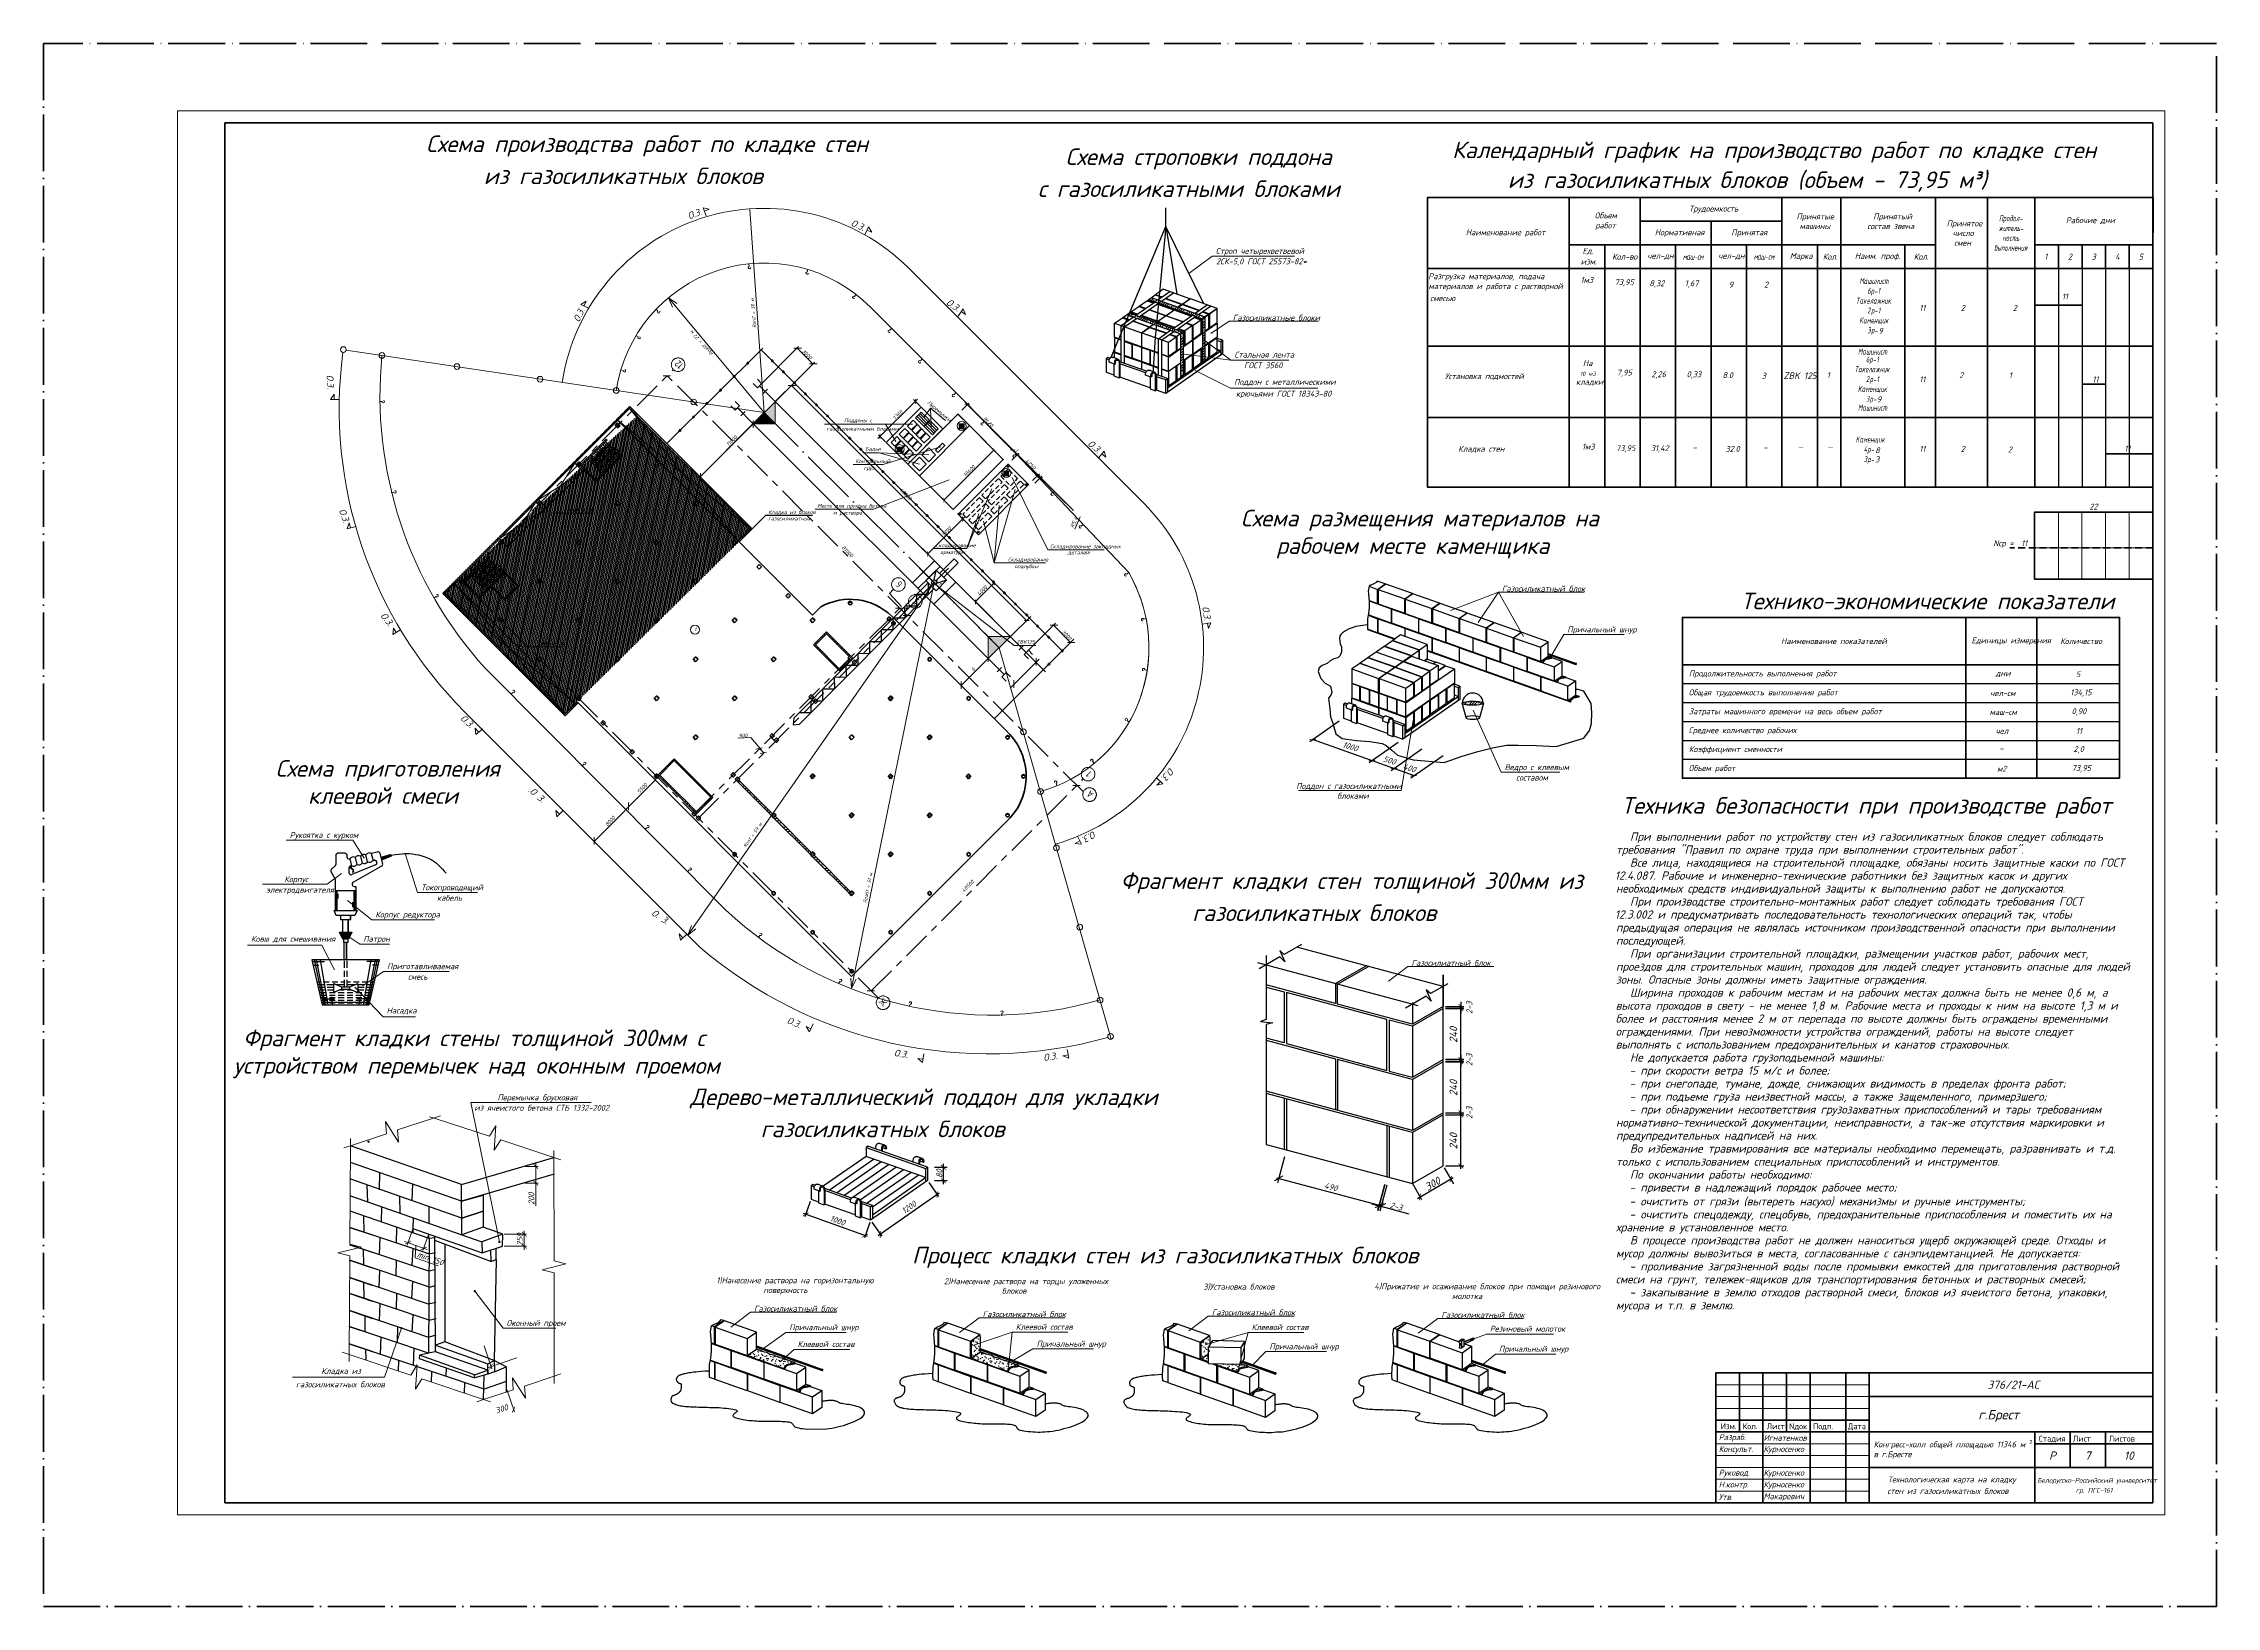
# Model space of a CAD drawing. Header units: millimetres. Extents: x 2279 to 5236, y 896 to 2828.
# Drawn here: x 3390 to 4309, y 1346 to 2007 of the extents above; entities that cross this region are included whole.
import ezdxf

# ---------------------------------------------------------------- set-up
doc = ezdxf.new("R2010")
doc.units = ezdxf.units.MM
for name, pattern in [('ACAD_ISO04W100', [30, 24, -3, 0, -3]), ('ADSK_Линия сетки', [21, 12, -3, 3, -3]), ('ADSK_Сверху', [4.5, 3, -1.5]), ('JIS_02_2.0', [3, 2, -1])]:
    doc.linetypes.add(name, pattern=pattern)
for name, color, linetype in [('PDF _!!ОСНОВНАЯ', 7, 'Continuous'), ('PDF _!!СЕТИ - ВК', 7, 'Continuous'), ('PDF _!!ТОНКАЯ', 7, 'Continuous'), ('PDF _0', 7, 'Continuous'), ('PDF _СПДС_!!ТОНКАЯ', 7, 'Continuous'), ('PDF _Текст', 7, 'Continuous'), ('оси', 240, 'ACAD_ISO04W100')]:
    doc.layers.add(name, color=color, linetype=linetype)
for name, color, linetype, lineweight in [('Балясины', 7, 'Continuous', 18), ('Импосты витража', 7, 'Continuous', 18), ('Колонны', 7, 'Continuous', 18), ('Лестницы', 7, 'Continuous', 18), ('Несущие колонны', 7, 'Continuous', 18), ('Ограждение', 7, 'Continuous', 18), ('ОС', 1, 'Continuous', 50), ('Перекрытия', 7, 'Continuous', 18), ('Поручни', 7, 'Continuous', 18), ('Стены разрез', 7, 'Continuous', 40), ('Стены штриховка', 7, 'Continuous', 18), ('Стрелки вверх', 7, 'Continuous', 18), ('Тонкие', 83, 'Continuous', 15)]:
    doc.layers.add(name, color=color, linetype=linetype, lineweight=lineweight)
doc.styles.add('2.5', font='isocpeur.ttf', dxfattribs={"height": 2.5})
doc.styles.add('4', font='isocpeui.ttf', dxfattribs={"height": 4})
doc.styles.add('GOST Common_1', font='GOST_Common.ttf', dxfattribs={"width": 0.9, "height": 1000})
doc.styles.add('PDF Arial', font='arial.ttf')
doc.styles.add('PDF ISOCPEUR Italic', font='isocpeui.ttf')
doc.styles.get("Standard").update_dxf_attribs({"font": 'arial.ttf'})
pattern_1 = [(180, (3732.2754, 1715.7621), (-1.600769, -0.914725), [2.286813, -0.4573626, 0.01932, -0.4380424])]
pattern_2 = [(351.87, (3729.89964, 1714.7439), (-8.4849061, 1.6969655), [1.199946, -10.799518]), (341.565, (3729.3905, 1716.2712), (3.393962, -3e-06), [2.68316, -2.68316]), (333.435, (3730.239, 1717.1197), (5.0909434, -1.6969752), [1.517827, -6.071303])]
pattern_3 = [(11, (14702.81926, -1134.50203), (-0.077544776, 0.398933287), [])]
pattern_4 = [(45, (14702.8192604, -1134.502025), (-0.004310522938, 0.004310522938), [])]

# ---------------------------------------------------------------- blocks, each defined once
blk = doc.blocks.new('ADSK_Колонна бетонная_Квадратная - 500x500-299792-Первый этаж 0_000')
at = {"layer": 'Несущие колонны', "lineweight": 40}
for p, q in [((250, 250), (-250, 250)), ((-250, 250), (-250, -250)), ((250, -250), (250, 250)), ((-250, -250), (250, -250))]:
    blk.add_line(p, q, dxfattribs=at)
blk = doc.blocks.new('ADSK_Колонна бетонная_Квадратная - 500x500-328829-Первый этаж 0_000')
at = {"layer": 'Несущие колонны', "lineweight": 40}
for p, q in [((250, 250), (-250, 250)), ((-250, 250), (-250, -250)), ((250, -250), (250, 250)), ((-250, -250), (250, -250))]:
    blk.add_line(p, q, dxfattribs=at)
blk = doc.blocks.new('Ограждение - Ограждение-320856-Первый этаж 0_000')
at = {"layer": 'Поручни'}
for p, q in [((54300, 23516), (54300, 19565)), ((54501, 23516), (54300, 23516)), ((54305, 23511), (54305, 19565)), ((54496, 23511), (54305, 23511)), ((54345, 23471), (54345, 19565)), ((54456, 23471), (54345, 23471)), ((54360, 23456), (54360, 19565)), ((54441, 23456), (54360, 23456)), ((54441, 22127), (54441, 23456)), ((54451, 23465), (54451, 23466)), ((54451, 22127), (54451, 23465)), ((54456, 23465), (54456, 23471)), ((54456, 22130), (54456, 23465)), ((54471, 22137), (54471, 23465)), ((54496, 23465), (54496, 23511)), ((54496, 22148), (54496, 23465)), ((54501, 23465), (54501, 23516)), ((54501, 22151), (54501, 23465)), ((54305, 19565), (54300, 19565)), ((54345, 19565), (54305, 19565)), ((54360, 19565), (54345, 19565))]:
    blk.add_line(p, q, dxfattribs=at)
blk = doc.blocks.new('Ограждение - Ограждение-V31-Первый этаж 0_000')
at = {"layer": 'Поручни'}
for p, q in [((54451, 21627), (54441, 21627)), ((54451, 21627), (54441, 21627)), ((54441, 19865), (54441, 21627)), ((54456, 19865), (54441, 19865)), ((54456, 21630), (54451, 21627)), ((54456, 21630), (54451, 21627)), ((54496, 21648), (54456, 21630)), ((54496, 21648), (54456, 21630)), ((54496, 21648), (54456, 21630)), ((54456, 19865), (54456, 21630)), ((54496, 19865), (54456, 19865)), ((54501, 21651), (54496, 21648)), ((54496, 19865), (54496, 21648)), ((54501, 19865), (54496, 19865)), ((54501, 19865), (54501, 21651))]:
    blk.add_line(p, q, dxfattribs=at)
blk = doc.blocks.new('Ограждение - Ограждение-324549-Первый этаж 0_000')
at = {"layer": 'Поручни'}
for p, q in [((54300, -784), (54300, -4735)), ((54501, -784), (54300, -784)), ((54305, -789), (54305, -4735)), ((54496, -789), (54305, -789)), ((54345, -829), (54345, -4735)), ((54456, -829), (54345, -829)), ((54360, -844), (54360, -4735)), ((54441, -844), (54360, -844)), ((54441, -2173), (54441, -844)), ((54451, -835), (54451, -834)), ((54451, -2173), (54451, -835)), ((54456, -835), (54456, -829)), ((54456, -2170), (54456, -835)), ((54471, -2163), (54471, -835)), ((54496, -835), (54496, -789)), ((54496, -2152), (54496, -835)), ((54501, -835), (54501, -784)), ((54501, -2149), (54501, -835)), ((54305, -4735), (54300, -4735)), ((54345, -4735), (54305, -4735)), ((54360, -4735), (54345, -4735))]:
    blk.add_line(p, q, dxfattribs=at)
blk = doc.blocks.new('Ограждение - Ограждение-V32-Первый этаж 0_000')
at = {"layer": 'Поручни'}
for p, q in [((54451, -2673), (54441, -2673)), ((54451, -2673), (54441, -2673)), ((54441, -4435), (54441, -2673)), ((54456, -2670), (54451, -2673)), ((54456, -2670), (54451, -2673)), ((54496, -2652), (54456, -2670)), ((54496, -2652), (54456, -2670)), ((54496, -2652), (54456, -2670)), ((54456, -4435), (54456, -2670)), ((54501, -2649), (54496, -2652)), ((54496, -4435), (54496, -2652)), ((54501, -4435), (54501, -2649)), ((54456, -4435), (54441, -4435)), ((54496, -4435), (54456, -4435)), ((54501, -4435), (54496, -4435))]:
    blk.add_line(p, q, dxfattribs=at)
blk = doc.blocks.new('Прямоугольный импост - 50х100-376119-Первый этаж 0_000')
at = {"layer": 'Импосты витража'}
for p, q in [((-50, 50), (0, 50)), ((-50, -50), (-50, 50)), ((0, 50), (0, -50)), ((0, -50), (-50, -50))]:
    blk.add_line(p, q, dxfattribs=at)
blk = doc.blocks.new('Прямоугольный импост - 50х100-V38-Первый этаж 0_000')
at = {"layer": 'Импосты витража'}
for p, q in [((-50, 50), (0, 50)), ((-50, -50), (-50, 50)), ((0, 50), (0, -50)), ((0, -50), (-50, -50))]:
    blk.add_line(p, q, dxfattribs=at)
blk = doc.blocks.new('Ось сетки - D10-4847-Первый этаж 0_000')
at = {"layer": 'оси', "lineweight": 18}
for start, end in [(360, 180), (180, 360)]:
    blk.add_arc((0, 0), 5, start, end, dxfattribs=at)

msp = doc.modelspace()

# ---------------------------------------------------------------- hatches: boundary and pattern name
h = msp.add_hatch()
h.set_pattern_fill('ANSI31', color=256, scale=0.2, angle=34)
edge = h.paths.add_edge_path()
edge.add_line((3683.58, 1796.79), (3688.59, 1801.8))
edge.add_line((3684.01, 1796.37), (3689.45, 1801.81))
edge.add_line((3683.58, 1796.79), (3684.01, 1796.37))
edge.add_line((3689.45, 1801.81), (3641.29, 1849.97))
edge.add_line((3688.59, 1801.8), (3637.61, 1852.78))
edge.add_line((3637.61, 1852.78), (3559.34, 1774.51))
edge.add_line((3637.62, 1853.64), (3558.5, 1774.51))
edge.add_line((3641.29, 1849.97), (3637.62, 1853.64))
edge.add_line((3558.5, 1774.51), (3610.32, 1722.68))
edge.add_line((3559.34, 1774.51), (3610.32, 1723.53))
edge.add_line((3610.32, 1723.53), (3615.34, 1728.55))
edge.add_line((3610.32, 1722.68), (3615.76, 1728.12))
edge.add_line((3615.76, 1728.12), (3615.34, 1728.55))
at = {"linetype": 'ByBlock', "lineweight": 20, "ltscale": 10}
h = msp.add_hatch(dxfattribs=at)
h.set_pattern_fill('ANSI31', color=256, scale=0.00192)
h.set_pattern_definition(pattern_4)
h.paths.add_polyline_path([(3694.56, 1850.99), (3689.87, 1846.3), (3699.25, 1846.31)])
h = msp.add_hatch(dxfattribs=at)
h.set_pattern_fill('ANSI31', color=256, scale=0.00192)
h.set_pattern_definition(pattern_4)
h.paths.add_polyline_path([(3789.3, 1746.88), (3794.01, 1751.54), (3789.36, 1756.2)])
h.paths.add_polyline_path([(3789.36, 1756.2), (3794.01, 1751.54), (3798.72, 1756.2)])
h.paths.add_polyline_path([(3699.25, 1855.68), (3694.56, 1850.99), (3699.25, 1846.31)])
h.paths.add_polyline_path([(3755.07, 1779.14), (3752.77, 1781.44), (3748.28, 1776.95), (3750.58, 1774.65)], flags=9)
h = msp.add_hatch()
h.set_pattern_fill('ANSI31', color=256, scale=0.2, angle=34)
h.paths.add_polyline_path([(3649.03, 1830.13), (3648.01, 1829.11), (3649.03, 1828.09), (3650.05, 1829.11)])
h.paths.add_polyline_path([(3633.55, 1845.61), (3632.53, 1846.63), (3631.51, 1845.61), (3632.53, 1844.59)])
h.paths.add_polyline_path([(3617.04, 1829.11), (3616.03, 1830.13), (3615.01, 1829.11), (3616.03, 1828.09)])
h.paths.add_polyline_path([(3598.51, 1812.61), (3599.52, 1811.59), (3600.54, 1812.61), (3599.52, 1813.62)])
h.paths.add_polyline_path([(3583.02, 1797.12), (3582, 1796.1), (3583.02, 1795.09), (3584.04, 1796.1)])
h.paths.add_polyline_path([(3633.55, 1779.6), (3632.53, 1780.62), (3631.51, 1779.6), (3632.53, 1778.58)])
h.paths.add_polyline_path([(3650.05, 1763.1), (3649.03, 1764.12), (3648.01, 1763.1), (3649.03, 1762.08)])
h.paths.add_polyline_path([(3648.01, 1697.1), (3649.03, 1696.08), (3650.05, 1697.1), (3649.03, 1698.12)])
h = msp.add_hatch(dxfattribs=at)
h.set_pattern_fill('ANSI35', color=256, scale=0.16, angle=320)
h.set_pattern_definition([(5, (14702.8193, -1134.502), (-0.088550235, 1.01213381), []), (5, (14703.3696, -1134.9638), (-0.088550235, 1.01213381), [1.27, -0.254, 0, -0.254])])
h.paths.add_polyline_path([(3616.03, 1797.12), (3615.01, 1796.1), (3616.03, 1795.09), (3617.04, 1796.1)])
h.paths.add_polyline_path([(3616.03, 1764.12), (3615.01, 1763.1), (3616.03, 1762.08), (3617.04, 1763.1)])
h.paths.add_polyline_path([(3583.02, 1762.08), (3583.53, 1762.59), (3582.51, 1763.61), (3582, 1763.1)])
h.paths.add_polyline_path([(3583.53, 1762.59), (3584.04, 1763.1), (3583.02, 1764.12), (3582.51, 1763.61)])
h.paths.add_polyline_path([(3566.52, 1779.6), (3567.03, 1780.11), (3566.52, 1780.62), (3565.5, 1779.6), (3566.52, 1778.58), (3567.03, 1779.09)])
h.paths.add_polyline_path([(3567.03, 1779.09), (3567.54, 1779.6), (3567.03, 1780.11), (3566.52, 1779.6)])
h.paths.add_polyline_path([(3599.52, 1747.62), (3599.02, 1747.11), (3600.03, 1746.09), (3600.54, 1746.6)])
h.paths.add_polyline_path([(3599.52, 1745.58), (3600.03, 1746.09), (3599.02, 1747.11), (3598.51, 1746.6)])
h.paths.add_polyline_path([(3631.51, 1746.6), (3632.53, 1745.58), (3633.55, 1746.6), (3632.53, 1747.62)])
h.paths.add_polyline_path([(3616.54, 1729.59), (3617.04, 1730.1), (3616.03, 1731.12), (3615.52, 1730.61)])
h.paths.add_polyline_path([(3615.52, 1730.61), (3615.01, 1730.1), (3616.03, 1729.08), (3616.54, 1729.59)])
h.paths.add_polyline_path([(3625.91, 1720.22), (3625.4, 1719.71), (3626.42, 1718.69), (3626.92, 1719.2)])
h.paths.add_polyline_path([(3626.42, 1720.73), (3625.91, 1720.22), (3626.92, 1719.2), (3627.43, 1719.71)])
h.paths.add_polyline_path([(3648.01, 1730.1), (3649.03, 1729.08), (3650.05, 1730.1), (3649.03, 1731.12)])
h.paths.add_polyline_path([(3665.53, 1745.58), (3666.55, 1746.6), (3665.53, 1747.62), (3664.51, 1746.6)])
h.paths.add_polyline_path([(3665.53, 1714.62), (3664.51, 1713.6), (3665.53, 1712.58), (3666.55, 1713.6)])
h.paths.add_polyline_path([(3682.03, 1729.08), (3683.05, 1730.1), (3682.03, 1731.12), (3681.01, 1730.1)])
h.paths.add_polyline_path([(3638.13, 1708), (3637.62, 1707.49), (3638.64, 1706.47), (3639.15, 1706.98)])
h.paths.add_polyline_path([(3638.64, 1708.51), (3638.13, 1708), (3639.15, 1706.98), (3639.66, 1707.49)])
h.paths.add_polyline_path([(3681.93, 1698.22), (3681.42, 1698.73), (3680.4, 1697.71), (3680.91, 1697.2)])
h.paths.add_polyline_path([(3680.91, 1697.2), (3681.42, 1696.69), (3682.44, 1697.71), (3681.93, 1698.22)])
h.paths.add_polyline_path([(3683.76, 1696.38), (3683.25, 1696.89), (3682.23, 1695.87), (3682.74, 1695.37)])
h.paths.add_polyline_path([(3683.86, 1695.47), (3684.27, 1695.87), (3683.76, 1696.38), (3682.74, 1695.37), (3683.25, 1694.86)])
h.paths.add_polyline_path([(3698.43, 1714.72), (3697.92, 1715.23), (3696.9, 1714.21), (3697.41, 1713.7)])
h.paths.add_polyline_path([(3698.94, 1714.21), (3698.43, 1714.72), (3697.41, 1713.7), (3697.92, 1713.19)])
h.paths.add_polyline_path([(3699.25, 1711.87), (3699.75, 1711.36), (3700.77, 1712.38), (3700.26, 1712.89)])
h.paths.add_polyline_path([(3698.74, 1712.38), (3699.25, 1711.87), (3700.26, 1712.89), (3699.75, 1713.39)])
h.paths.add_polyline_path([(3698.53, 1745.58), (3699.55, 1746.6), (3698.53, 1747.62), (3697.51, 1746.6)])
h.paths.add_polyline_path([(3682.03, 1762.08), (3683.05, 1763.1), (3682.03, 1764.12), (3681.01, 1763.1)])
h.paths.add_polyline_path([(3665.53, 1778.58), (3666.55, 1779.6), (3665.53, 1780.62), (3664.51, 1779.6)])
h.paths.add_polyline_path([(3704.64, 1772.47), (3705.66, 1773.49), (3704.64, 1774.51), (3703.63, 1773.49)])
h.paths.add_polyline_path([(3715.03, 1762.08), (3716.05, 1763.1), (3715.03, 1764.12), (3714.01, 1763.1)])
h = msp.add_hatch(dxfattribs=at)
h.set_pattern_fill('ANSI35', color=256, scale=0.16)
h.set_pattern_definition([(45, (14702.8193, -1134.502), (-0.71842049, 0.71842049), []), (45, (14703.5377, -1134.502), (-0.71842049, 0.71842049), [1.27, -0.254, 0, -0.254])])
h.paths.add_polyline_path([(3599.52, 1780.62), (3598.51, 1779.6), (3599.52, 1778.58), (3600.54, 1779.6)])
at = {"linetype": 'ByBlock', "lineweight": 15, "ltscale": 10}
h = msp.add_hatch(dxfattribs=at)
h.set_pattern_fill('ANSI31', color=256, scale=0.128, angle=326)
h.set_pattern_definition(pattern_3)
h.paths.add_polyline_path([(3765.56, 1680.6), (3764.54, 1681.61), (3763.52, 1680.6), (3764.54, 1679.58)])
h.paths.add_polyline_path([(3781.04, 1698.12), (3780.02, 1697.1), (3781.04, 1696.08), (3782.06, 1697.1)])
h.paths.add_polyline_path([(3748.04, 1698.12), (3747.02, 1697.1), (3748.04, 1696.08), (3749.05, 1697.1)])
h.paths.add_polyline_path([(3748.04, 1731.12), (3747.02, 1730.1), (3748.04, 1729.08), (3749.05, 1730.1)])
h.paths.add_polyline_path([(3765.56, 1713.6), (3764.54, 1714.62), (3763.52, 1713.6), (3764.54, 1712.58)])
h = msp.add_hatch(dxfattribs=at)
h.set_pattern_fill('ANSI31', color=256, scale=0.128, angle=326)
h.set_pattern_definition(pattern_3)
h.paths.add_polyline_path([(3716.05, 1697.1), (3715.03, 1698.12), (3714.01, 1697.1), (3715.03, 1696.08)])
h.paths.add_polyline_path([(3731.53, 1681.61), (3730.52, 1680.6), (3731.53, 1679.58), (3732.55, 1680.6)])
h.paths.add_polyline_path([(3748.04, 1665.11), (3747.02, 1664.09), (3748.04, 1663.08), (3749.05, 1664.09)])
h.paths.add_polyline_path([(3715.03, 1665.11), (3714.01, 1664.09), (3715.03, 1663.08), (3715.64, 1663.69), (3716.05, 1664.09)])
h.paths.add_polyline_path([(3732.55, 1647.59), (3731.53, 1648.61), (3730.52, 1647.59), (3731.53, 1646.57)])
h.paths.add_polyline_path([(3699.55, 1680.6), (3698.53, 1681.61), (3697.51, 1680.6), (3698.53, 1679.58), (3699.14, 1680.19)])
at = {"layer": 'PDF _!!ТОНКАЯ', "transparency": 33554559}
for points in [[(4218.85, 1934.23), (4218, 1934.23), (4217.58, 1932.07), (4217.54, 1932.03), (4217.54, 1932.03), (4217.49, 1931.99), (4217.49, 1931.99), (4217.45, 1931.99), (4217.45, 1931.99), (4217.41, 1932.03), (4217.41, 1932.03), (4217.37, 1932.07), (4217.37, 1932.11), (4217.37, 1932.11), (4217.37, 1932.16), (4217.37, 1932.16), (4217.83, 1934.4), (4217.87, 1934.44), (4217.87, 1934.44), (4217.92, 1934.48), (4217.92, 1934.48), (4217.96, 1934.48), (4218.98, 1934.48), (4219.02, 1934.48), (4219.02, 1934.48), (4219.06, 1934.44), (4219.06, 1934.44), (4219.06, 1934.4), (4219.06, 1934.36), (4219.06, 1934.31), (4219.06, 1934.31), (4218.59, 1932.07), (4218.59, 1932.03), (4218.55, 1932.03), (4218.55, 1931.99), (4218.51, 1931.99), (4218.51, 1931.99), (4218.47, 1931.99), (4218.42, 1932.03), (4218.42, 1932.03), (4218.42, 1932.07), (4218.38, 1932.11), (4218.38, 1932.11), (4218.38, 1932.16), (4218.38, 1932.16)], [(4225.75, 1933.72), (4225.79, 1933.72), (4225.79, 1933.72), (4225.83, 1933.72), (4225.83, 1933.68), (4225.83, 1933.64), (4225.83, 1933.64), (4225.83, 1933.59), (4225.83, 1933.59), (4225.54, 1932.07), (4225.49, 1932.03), (4225.49, 1932.03), (4225.45, 1931.99), (4225.45, 1931.99), (4225.41, 1931.99), (4225.41, 1931.99), (4225.37, 1932.03), (4225.37, 1932.03), (4225.33, 1932.07), (4225.33, 1932.11), (4225.33, 1932.11), (4225.33, 1932.16), (4225.33, 1932.16), (4225.62, 1933.51), (4225.37, 1933.51), (4224.69, 1932.03), (4224.65, 1932.03), (4224.65, 1931.99), (4224.61, 1931.99), (4224.61, 1931.99), (4224.56, 1931.99), (4224.52, 1931.99), (4224.52, 1932.03), (4224.52, 1932.03), (4224.48, 1932.07), (4224.48, 1932.11), (4224.48, 1932.16), (4224.52, 1932.2), (4225.24, 1933.68), (4225.28, 1933.72), (4225.28, 1933.72), (4225.33, 1933.72), (4225.33, 1933.72)], [(4227.06, 1932.62), (4226.26, 1932.62), (4226.21, 1932.62), (4226.21, 1932.62), (4226.17, 1932.66), (4226.17, 1932.66), (4226.17, 1932.71), (4226.17, 1932.75), (4226.17, 1932.79), (4226.17, 1932.79), (4226.17, 1932.83), (4226.21, 1932.83), (4226.21, 1932.87), (4226.26, 1932.87), (4227.06, 1932.87), (4227.1, 1932.87), (4227.15, 1932.83), (4227.15, 1932.83), (4227.19, 1932.79), (4227.19, 1932.79), (4227.19, 1932.75), (4227.19, 1932.71), (4227.19, 1932.66), (4227.15, 1932.66), (4227.15, 1932.62), (4227.1, 1932.62), (4227.06, 1932.62)], [(4218.09, 1928.68), (4217.96, 1927.92), (4217.92, 1927.88), (4217.92, 1927.84), (4217.87, 1927.84), (4217.87, 1927.84), (4217.83, 1927.84), (4217.83, 1927.84), (4217.79, 1927.84), (4217.79, 1927.88), (4217.75, 1927.88), (4217.75, 1927.92), (4217.75, 1927.96), (4217.75, 1927.96), (4217.75, 1927.96), (4217.87, 1928.64), (4217.28, 1927.88), (4217.28, 1927.84), (4217.24, 1927.84), (4217.24, 1927.84), (4217.2, 1927.84), (4217.15, 1927.84), (4217.15, 1927.88), (4217.11, 1927.88), (4217.11, 1927.92), (4217.11, 1927.96), (4217.11, 1927.96), (4217.15, 1928.01), (4217.15, 1928.05), (4217.66, 1928.73), (4217.45, 1929.4), (4217.45, 1929.45), (4217.45, 1929.45), (4217.45, 1929.49), (4217.45, 1929.53), (4217.45, 1929.53), (4217.49, 1929.57), (4217.54, 1929.57), (4217.54, 1929.57), (4217.58, 1929.57), (4217.58, 1929.57), (4217.62, 1929.53), (4217.62, 1929.49), (4217.62, 1929.49), (4217.92, 1928.73), (4218.09, 1929.49), (4218.09, 1929.53), (4218.09, 1929.53), (4218.13, 1929.57), (4218.13, 1929.57), (4218.17, 1929.57), (4218.21, 1929.57), (4218.21, 1929.57), (4218.26, 1929.53), (4218.26, 1929.53), (4218.26, 1929.49), (4218.26, 1929.45), (4218.26, 1929.4), (4218.26, 1929.4), (4218.13, 1928.77), (4218.72, 1929.53), (4218.72, 1929.57), (4218.76, 1929.57), (4218.81, 1929.57), (4218.81, 1929.57), (4218.85, 1929.57), (4218.85, 1929.53), (4218.89, 1929.53), (4218.89, 1929.49), (4218.89, 1929.45), (4218.89, 1929.4), (4218.89, 1929.36), (4218.85, 1929.36), (4218.34, 1928.68), (4218.55, 1928.01), (4218.55, 1927.96), (4218.55, 1927.96), (4218.55, 1927.92), (4218.55, 1927.88), (4218.55, 1927.84), (4218.51, 1927.84), (4218.51, 1927.84), (4218.47, 1927.84), (4218.42, 1927.84), (4218.42, 1927.84), (4218.38, 1927.88), (4218.38, 1927.88), (4218.38, 1927.88)], [(4219.78, 1924.41), (4219.19, 1924.41), (4219.02, 1923.73), (4219.02, 1923.73), (4219.02, 1923.69), (4218.98, 1923.69), (4218.98, 1923.65), (4218.93, 1923.65), (4218.89, 1923.65), (4218.89, 1923.69), (4218.85, 1923.69), (4218.85, 1923.73), (4218.85, 1923.77), (4218.85, 1923.77), (4218.85, 1923.82), (4218.85, 1923.82), (4219.14, 1925.3), (4219.19, 1925.34), (4219.19, 1925.38), (4219.23, 1925.38), (4219.23, 1925.42), (4219.27, 1925.42), (4219.27, 1925.38), (4219.31, 1925.38), (4219.31, 1925.38), (4219.36, 1925.34), (4219.36, 1925.3), (4219.36, 1925.3), (4219.36, 1925.25), (4219.36, 1925.25), (4219.23, 1924.66), (4219.86, 1924.66), (4219.99, 1925.3), (4219.99, 1925.34), (4220.03, 1925.38), (4220.03, 1925.38), (4220.08, 1925.42), (4220.08, 1925.42), (4220.12, 1925.42), (4220.16, 1925.38), (4220.16, 1925.38), (4220.16, 1925.34), (4220.2, 1925.3), (4220.2, 1925.3), (4220.2, 1925.25), (4220.2, 1925.25), (4219.86, 1923.73), (4219.86, 1923.73), (4219.82, 1923.69), (4219.82, 1923.69), (4219.78, 1923.65), (4219.78, 1923.65), (4219.74, 1923.65), (4219.69, 1923.69), (4219.69, 1923.69), (4219.69, 1923.73), (4219.65, 1923.77), (4219.65, 1923.77), (4219.65, 1923.82), (4219.65, 1923.82)], [(4220.08, 1929.49), (4220.08, 1929.53), (4220.12, 1929.53), (4220.12, 1929.57), (4220.16, 1929.57), (4220.16, 1929.57), (4220.2, 1929.57), (4220.25, 1929.57), (4220.25, 1929.53), (4220.25, 1929.53), (4220.29, 1929.49), (4220.29, 1929.45), (4220.29, 1929.4), (4220.29, 1929.4), (4219.95, 1927.96), (4219.95, 1927.92), (4219.91, 1927.88), (4219.91, 1927.84), (4219.86, 1927.84), (4219.86, 1927.84), (4219.82, 1927.84), (4219.82, 1927.84), (4219.31, 1927.84), (4219.27, 1927.84), (4219.23, 1927.84), (4219.23, 1927.84), (4219.19, 1927.84), (4219.14, 1927.88), (4219.14, 1927.88), (4219.1, 1927.92), (4219.1, 1927.92), (4219.06, 1927.92), (4219.06, 1927.96), (4219.06, 1928.01), (4219.02, 1928.05), (4219.02, 1928.05), (4219.02, 1928.09), (4218.98, 1928.13), (4218.98, 1928.18), (4218.98, 1928.22), (4218.98, 1928.22), (4218.98, 1928.26), (4218.98, 1928.3), (4219.02, 1928.3), (4219.23, 1929.49), (4219.27, 1929.53), (4219.27, 1929.53), (4219.31, 1929.57), (4219.31, 1929.57), (4219.36, 1929.57), (4219.36, 1929.57), (4219.4, 1929.57), (4219.4, 1929.53), (4219.44, 1929.53), (4219.44, 1929.49), (4219.44, 1929.45), (4219.44, 1929.4), (4219.44, 1929.4), (4219.19, 1928.3), (4219.19, 1928.3), (4219.19, 1928.26), (4219.19, 1928.22), (4219.19, 1928.22), (4219.19, 1928.18), (4219.23, 1928.13), (4219.23, 1928.13), (4219.27, 1928.09), (4219.27, 1928.09), (4219.31, 1928.09), (4219.36, 1928.09), (4219.36, 1928.09), (4219.78, 1928.09)], [(4220.63, 1929.49), (4220.63, 1929.53), (4220.67, 1929.53), (4220.67, 1929.57), (4220.71, 1929.57), (4220.71, 1929.57), (4221.68, 1929.57), (4221.73, 1929.57), (4221.73, 1929.57), (4221.77, 1929.57), (4221.81, 1929.53), (4221.81, 1929.53), (4221.85, 1929.53), (4221.9, 1929.49), (4221.9, 1929.49), (4221.94, 1929.45), (4221.94, 1929.4), (4221.94, 1929.4), (4221.98, 1929.36), (4221.98, 1929.32), (4221.98, 1929.32), (4221.98, 1929.28), (4221.98, 1929.23), (4221.98, 1929.19), (4221.98, 1929.19), (4221.98, 1929.15), (4221.98, 1929.11), (4221.98, 1929.06), (4221.73, 1927.92), (4221.73, 1927.88), (4221.73, 1927.84), (4221.68, 1927.84), (4221.68, 1927.84), (4221.64, 1927.84), (4221.6, 1927.84), (4221.6, 1927.84), (4221.56, 1927.88), (4221.56, 1927.88), (4221.56, 1927.92), (4221.56, 1927.96), (4221.56, 1927.96), (4221.56, 1927.96), (4221.77, 1929.06), (4221.81, 1929.11), (4221.81, 1929.15), (4221.81, 1929.15), (4221.81, 1929.19), (4221.77, 1929.23), (4221.77, 1929.28), (4221.77, 1929.28), (4221.73, 1929.32), (4221.73, 1929.32), (4221.68, 1929.32), (4221.64, 1929.32), (4221.64, 1929.32), (4221.43, 1929.32), (4221.13, 1927.92), (4221.09, 1927.88), (4221.09, 1927.84), (4221.09, 1927.84), (4221.05, 1927.84), (4221.01, 1927.84), (4221.01, 1927.84), (4220.96, 1927.84), (4220.96, 1927.88), (4220.92, 1927.88), (4220.92, 1927.92), (4220.92, 1927.96), (4220.92, 1927.96), (4220.92, 1927.96), (4221.22, 1929.32), (4220.8, 1929.32), (4220.5, 1927.92), (4220.5, 1927.88), (4220.46, 1927.84), (4220.46, 1927.84), (4220.41, 1927.84), (4220.41, 1927.84), (4220.37, 1927.84), (4220.33, 1927.84), (4220.33, 1927.88), (4220.33, 1927.88), (4220.29, 1927.92), (4220.29, 1927.96), (4220.29, 1927.96), (4220.29, 1927.96)], [(4222.32, 1923.65), (4221.98, 1923.65), (4221.98, 1923.65), (4221.94, 1923.65), (4221.9, 1923.69), (4221.85, 1923.69), (4221.85, 1923.69), (4221.81, 1923.73), (4221.81, 1923.73), (4221.77, 1923.77), (4221.77, 1923.77), (4221.73, 1923.82), (4221.73, 1923.82), (4221.73, 1923.86), (4221.68, 1923.9), (4221.68, 1923.94), (4221.68, 1923.98), (4221.68, 1923.98), (4221.68, 1924.03), (4221.68, 1924.07), (4221.68, 1924.11), (4221.68, 1924.11), (4221.68, 1924.15), (4221.85, 1924.92), (4221.85, 1924.96), (4221.85, 1925), (4221.9, 1925.04), (4221.9, 1925.09), (4221.9, 1925.09), (4221.94, 1925.13), (4221.94, 1925.17), (4221.94, 1925.21), (4221.98, 1925.21), (4221.98, 1925.25), (4222.02, 1925.25), (4222.02, 1925.3), (4222.02, 1925.3), (4222.07, 1925.3), (4222.07, 1925.34), (4222.11, 1925.34), (4222.11, 1925.34), (4222.15, 1925.38), (4222.19, 1925.38), (4222.19, 1925.38), (4222.23, 1925.38), (4222.28, 1925.38), (4222.32, 1925.42), (4222.32, 1925.42), (4222.36, 1925.42), (4222.66, 1925.42), (4222.7, 1925.42), (4222.7, 1925.38), (4222.74, 1925.38), (4222.74, 1925.34), (4222.74, 1925.3), (4222.74, 1925.3), (4222.74, 1925.25), (4222.74, 1925.21), (4222.74, 1925.17), (4222.7, 1925.17), (4222.66, 1925.17), (4222.66, 1925.17), (4222.32, 1925.17), (4222.28, 1925.17), (4222.23, 1925.17), (4222.23, 1925.13), (4222.19, 1925.13), (4222.19, 1925.13), (4222.15, 1925.09), (4222.15, 1925.09), (4222.11, 1925.04), (4222.11, 1925.04), (4222.07, 1925), (4222.07, 1924.96), (4222.07, 1924.92), (4222.07, 1924.92), (4221.9, 1924.15), (4221.9, 1924.11), (4221.9, 1924.07), (4221.9, 1924.07), (4221.9, 1924.03), (4221.9, 1924.03), (4221.9, 1923.98), (4221.9, 1923.94), (4221.94, 1923.94), (4221.94, 1923.94), (4221.98, 1923.9), (4222.02, 1923.9), (4222.07, 1923.9), (4222.32, 1923.9), (4222.36, 1923.9), (4222.4, 1923.9), (4222.4, 1923.86), (4222.4, 1923.86), (4222.45, 1923.82), (4222.45, 1923.77), (4222.45, 1923.73), (4222.4, 1923.73), (4222.4, 1923.69), (4222.36, 1923.69), (4222.36, 1923.65), (4222.32, 1923.65)], [(4223.12, 1925.3), (4223.12, 1925.34), (4223.12, 1925.38), (4223.17, 1925.38), (4223.17, 1925.42), (4223.21, 1925.42), (4224.18, 1925.42), (4224.18, 1925.42), (4224.22, 1925.38), (4224.27, 1925.38), (4224.27, 1925.38), (4224.31, 1925.38), (4224.35, 1925.34), (4224.35, 1925.34), (4224.39, 1925.3), (4224.39, 1925.3), (4224.44, 1925.25), (4224.44, 1925.21), (4224.44, 1925.21), (4224.44, 1925.17), (4224.48, 1925.13), (4224.48, 1925.09), (4224.48, 1925.04), (4224.48, 1925.04), (4224.48, 1925), (4224.48, 1924.96), (4224.48, 1924.92), (4224.48, 1924.92), (4224.22, 1923.73), (4224.22, 1923.73), (4224.18, 1923.69), (4224.18, 1923.69), (4224.14, 1923.65), (4224.14, 1923.65), (4224.1, 1923.65), (4224.06, 1923.69), (4224.06, 1923.69), (4224.06, 1923.73), (4224.01, 1923.77), (4224.01, 1923.77), (4224.01, 1923.82), (4224.01, 1923.82), (4224.27, 1924.92), (4224.27, 1924.96), (4224.27, 1925), (4224.27, 1925), (4224.27, 1925.04), (4224.27, 1925.09), (4224.27, 1925.09), (4224.22, 1925.13), (4224.22, 1925.13), (4224.18, 1925.13), (4224.18, 1925.17), (4224.14, 1925.17), (4224.1, 1925.17), (4223.89, 1925.17), (4223.59, 1923.73), (4223.59, 1923.73), (4223.59, 1923.69), (4223.55, 1923.69), (4223.5, 1923.65), (4223.5, 1923.65), (4223.46, 1923.65), (4223.46, 1923.69), (4223.42, 1923.69), (4223.42, 1923.73), (4223.42, 1923.77), (4223.42, 1923.77), (4223.42, 1923.82), (4223.42, 1923.82), (4223.72, 1925.17), (4223.29, 1925.17), (4223, 1923.73), (4222.95, 1923.73), (4222.95, 1923.69), (4222.91, 1923.69), (4222.91, 1923.65), (4222.87, 1923.65), (4222.87, 1923.65), (4222.83, 1923.69), (4222.83, 1923.69), (4222.79, 1923.73), (4222.79, 1923.77), (4222.79, 1923.77), (4222.79, 1923.82), (4222.79, 1923.82)], [(4224.73, 1929.57), (4224.77, 1929.57), (4224.82, 1929.57), (4224.82, 1929.53), (4224.82, 1929.53), (4224.82, 1929.49), (4224.86, 1929.45), (4224.82, 1929.4), (4224.82, 1929.4), (4224.52, 1927.92), (4224.52, 1927.88), (4224.48, 1927.84), (4224.48, 1927.84), (4224.44, 1927.84), (4224.44, 1927.84), (4224.39, 1927.84), (4224.35, 1927.84), (4224.35, 1927.88), (4224.31, 1927.88), (4224.31, 1927.92), (4224.31, 1927.96), (4224.31, 1927.96), (4224.31, 1927.96), (4224.61, 1929.32), (4224.39, 1929.32), (4223.67, 1927.88), (4223.67, 1927.84), (4223.63, 1927.84), (4223.59, 1927.84), (4223.59, 1927.84), (4223.55, 1927.84), (4223.55, 1927.84), (4223.5, 1927.84), (4223.5, 1927.88), (4223.5, 1927.92), (4223.5, 1927.96), (4223.5, 1927.96), (4223.5, 1928.01), (4224.22, 1929.53), (4224.27, 1929.53), (4224.27, 1929.57), (4224.31, 1929.57), (4224.31, 1929.57)], [(4227.32, 1928.43), (4226.51, 1928.43), (4226.47, 1928.47), (4226.43, 1928.47), (4226.43, 1928.47), (4226.38, 1928.51), (4226.38, 1928.56), (4226.38, 1928.56), (4226.38, 1928.6), (4226.38, 1928.64), (4226.43, 1928.68), (4226.43, 1928.68), (4226.47, 1928.68), (4226.51, 1928.68), (4227.32, 1928.68), (4227.36, 1928.68), (4227.36, 1928.68), (4227.4, 1928.68), (4227.4, 1928.64), (4227.4, 1928.6), (4227.4, 1928.56), (4227.4, 1928.51), (4227.4, 1928.51), (4227.4, 1928.47), (4227.36, 1928.47), (4227.36, 1928.47), (4227.32, 1928.43)], [(4084.9, 1917), (4084.44, 1916.53), (4084.44, 1916.49), (4084.39, 1916.49), (4084.35, 1916.49), (4084.35, 1916.49), (4084.31, 1916.49), (4084.31, 1916.53), (4084.27, 1916.53), (4084.01, 1917.04), (4083.76, 1915.81), (4083.76, 1915.81), (4083.72, 1915.77), (4083.72, 1915.77), (4083.67, 1915.73), (4083.67, 1915.73), (4083.63, 1915.73), (4083.59, 1915.77), (4083.59, 1915.77), (4083.55, 1915.81), (4083.55, 1915.86), (4083.55, 1915.86), (4083.55, 1915.9), (4083.55, 1915.9), (4083.89, 1917.38), (4083.89, 1917.42), (4083.93, 1917.46), (4083.93, 1917.46), (4083.97, 1917.51), (4083.97, 1917.51), (4084.01, 1917.46), (4084.05, 1917.46), (4084.05, 1917.46), (4084.1, 1917.42), (4084.39, 1916.83), (4085.03, 1917.46), (4085.03, 1917.46), (4085.07, 1917.51), (4085.07, 1917.51), (4085.11, 1917.51), (4085.16, 1917.46), (4085.16, 1917.46), (4085.16, 1917.42), (4085.2, 1917.38), (4085.2, 1917.38), (4085.2, 1917.34), (4085.2, 1917.34), (4084.86, 1915.81), (4084.82, 1915.81), (4084.82, 1915.77), (4084.77, 1915.77), (4084.77, 1915.73), (4084.73, 1915.73), (4084.73, 1915.73), (4084.69, 1915.77), (4084.69, 1915.77), (4084.65, 1915.81), (4084.65, 1915.86), (4084.65, 1915.86), (4084.65, 1915.9), (4084.65, 1915.9)], [(4087.99, 1915.86), (4087.99, 1915.81), (4087.95, 1915.77), (4087.95, 1915.77), (4087.91, 1915.73), (4087.91, 1915.73), (4087.86, 1915.73), (4086.89, 1915.73), (4086.85, 1915.73), (4086.81, 1915.73), (4086.76, 1915.77), (4086.76, 1915.77), (4086.72, 1915.77), (4086.68, 1915.81), (4086.68, 1915.81), (4086.64, 1915.86), (4086.64, 1915.86), (4086.64, 1915.9), (4086.59, 1915.9), (4086.59, 1915.94), (4086.55, 1915.98), (4086.55, 1916.03), (4086.55, 1916.07), (4086.55, 1916.07), (4086.55, 1916.11), (4086.55, 1916.15), (4086.55, 1916.19), (4086.55, 1916.19), (4086.55, 1916.24), (4086.81, 1917.38), (4086.81, 1917.42), (4086.85, 1917.46), (4086.85, 1917.46), (4086.89, 1917.51), (4086.93, 1917.51), (4086.93, 1917.46), (4086.98, 1917.46), (4086.98, 1917.46), (4087.02, 1917.42), (4087.02, 1917.38), (4087.02, 1917.38), (4087.02, 1917.34), (4087.02, 1917.34), (4086.76, 1916.24), (4086.76, 1916.19), (4086.76, 1916.15), (4086.76, 1916.15), (4086.76, 1916.11), (4086.76, 1916.07), (4086.76, 1916.07), (4086.81, 1916.03), (4086.81, 1916.03), (4086.85, 1915.98), (4086.89, 1915.98), (4086.93, 1915.98), (4086.93, 1915.98), (4087.14, 1915.98), (4087.48, 1917.38), (4087.48, 1917.42), (4087.48, 1917.46), (4087.53, 1917.46), (4087.57, 1917.51), (4087.57, 1917.51), (4087.61, 1917.46), (4087.61, 1917.46), (4087.65, 1917.46), (4087.65, 1917.42), (4087.65, 1917.38), (4087.65, 1917.38), (4087.65, 1917.34), (4087.65, 1917.34), (4087.36, 1915.98), (4087.82, 1915.98), (4088.12, 1917.38), (4088.12, 1917.42), (4088.16, 1917.46), (4088.16, 1917.46), (4088.2, 1917.51), (4088.2, 1917.51), (4088.25, 1917.46), (4088.29, 1917.46), (4088.29, 1917.46), (4088.33, 1917.42), (4088.33, 1917.38), (4088.33, 1917.38), (4088.33, 1917.34), (4088.33, 1917.34)], [(4089.43, 1916.36), (4088.54, 1916.36), (4088.5, 1916.36), (4088.5, 1916.36), (4088.46, 1916.41), (4088.46, 1916.41), (4088.46, 1916.45), (4088.46, 1916.49), (4088.46, 1916.53), (4088.46, 1916.58), (4088.46, 1916.58), (4088.5, 1916.62), (4088.5, 1916.62), (4088.54, 1916.62), (4089.43, 1916.62), (4089.43, 1916.62), (4089.47, 1916.62), (4089.52, 1916.58), (4089.52, 1916.58), (4089.52, 1916.53), (4089.52, 1916.49), (4089.52, 1916.45), (4089.52, 1916.41), (4089.47, 1916.41), (4089.47, 1916.36), (4089.43, 1916.36), (4089.43, 1916.36)], [(4090.32, 1915.73), (4089.94, 1915.73), (4089.9, 1915.73), (4089.9, 1915.73), (4089.85, 1915.77), (4089.81, 1915.77), (4089.81, 1915.77), (4089.77, 1915.81), (4089.73, 1915.81), (4089.73, 1915.86), (4089.73, 1915.86), (4089.68, 1915.9), (4089.68, 1915.9), (4089.64, 1915.94), (4089.64, 1915.98), (4089.64, 1916.03), (4089.64, 1916.07), (4089.6, 1916.11), (4089.6, 1916.11), (4089.6, 1916.15), (4089.6, 1916.19), (4089.6, 1916.19), (4089.64, 1916.24), (4089.81, 1917), (4089.81, 1917.04), (4089.81, 1917.08), (4089.81, 1917.13), (4089.85, 1917.17), (4089.85, 1917.17), (4089.85, 1917.21), (4089.9, 1917.25), (4089.9, 1917.3), (4089.94, 1917.3), (4089.94, 1917.34), (4089.98, 1917.34), (4089.98, 1917.38), (4089.98, 1917.38), (4090.02, 1917.38), (4090.02, 1917.42), (4090.07, 1917.42), (4090.07, 1917.42), (4090.11, 1917.46), (4090.15, 1917.46), (4090.19, 1917.46), (4090.19, 1917.46), (4090.24, 1917.46), (4090.28, 1917.51), (4090.32, 1917.51), (4090.36, 1917.51), (4090.66, 1917.51), (4090.66, 1917.51), (4090.7, 1917.46), (4090.7, 1917.46), (4090.74, 1917.42), (4090.74, 1917.38), (4090.74, 1917.38), (4090.74, 1917.34), (4090.74, 1917.3), (4090.7, 1917.25), (4090.7, 1917.25), (4090.66, 1917.25), (4090.66, 1917.25), (4090.28, 1917.25), (4090.24, 1917.25), (4090.24, 1917.25), (4090.19, 1917.21), (4090.15, 1917.21), (4090.15, 1917.21), (4090.11, 1917.17), (4090.11, 1917.17), (4090.07, 1917.13), (4090.07, 1917.13), (4090.02, 1917.08), (4090.02, 1917.04), (4090.02, 1917), (4090.02, 1917), (4089.85, 1916.24), (4089.85, 1916.19), (4089.81, 1916.15), (4089.81, 1916.15), (4089.85, 1916.11), (4089.85, 1916.11), (4089.85, 1916.07), (4089.85, 1916.03), (4089.9, 1916.03), (4089.9, 1916.03), (4089.94, 1915.98), (4089.98, 1915.98), (4090.02, 1915.98), (4090.32, 1915.98), (4090.32, 1915.98), (4090.36, 1915.98), (4090.36, 1915.94), (4090.4, 1915.94), (4090.4, 1915.9), (4090.4, 1915.86), (4090.4, 1915.81), (4090.4, 1915.81), (4090.36, 1915.77), (4090.36, 1915.77), (4090.32, 1915.73), (4090.32, 1915.73)], [(4091.93, 1917), (4091.46, 1916.53), (4091.42, 1916.49), (4091.42, 1916.49), (4091.38, 1916.49), (4091.38, 1916.49), (4091.34, 1916.49), (4091.29, 1916.53), (4091.29, 1916.53), (4091.04, 1917.04), (4090.79, 1915.81), (4090.79, 1915.81), (4090.74, 1915.77), (4090.74, 1915.77), (4090.7, 1915.73), (4090.66, 1915.73), (4090.66, 1915.73), (4090.62, 1915.77), (4090.62, 1915.77), (4090.57, 1915.81), (4090.57, 1915.86), (4090.57, 1915.86), (4090.57, 1915.9), (4090.57, 1915.9), (4090.91, 1917.38), (4090.91, 1917.42), (4090.95, 1917.46), (4090.95, 1917.46), (4091, 1917.51), (4091, 1917.51), (4091.04, 1917.46), (4091.08, 1917.46), (4091.08, 1917.46), (4091.12, 1917.42), (4091.42, 1916.83), (4092.01, 1917.46), (4092.06, 1917.46), (4092.1, 1917.51), (4092.1, 1917.51), (4092.14, 1917.51), (4092.14, 1917.46), (4092.18, 1917.46), (4092.18, 1917.42), (4092.18, 1917.38), (4092.23, 1917.38), (4092.18, 1917.34), (4092.18, 1917.34), (4091.84, 1915.81), (4091.84, 1915.81), (4091.84, 1915.77), (4091.8, 1915.77), (4091.8, 1915.73), (4091.76, 1915.73), (4091.72, 1915.73), (4091.72, 1915.77), (4091.67, 1915.77), (4091.67, 1915.81), (4091.67, 1915.86), (4091.67, 1915.86), (4091.67, 1915.9), (4091.67, 1915.9)], [(4114.87, 1917), (4114.45, 1916.53), (4114.41, 1916.49), (4114.41, 1916.49), (4114.37, 1916.49), (4114.32, 1916.49), (4114.32, 1916.49), (4114.28, 1916.53), (4114.28, 1916.53), (4114.03, 1917.04), (4113.77, 1915.81), (4113.73, 1915.81), (4113.73, 1915.77), (4113.69, 1915.77), (4113.69, 1915.73), (4113.65, 1915.73), (4113.6, 1915.73), (4113.6, 1915.77), (4113.56, 1915.77), (4113.56, 1915.81), (4113.56, 1915.86), (4113.56, 1915.86), (4113.56, 1915.9), (4113.56, 1915.9), (4113.9, 1917.38), (4113.9, 1917.42), (4113.9, 1917.46), (4113.94, 1917.46), (4113.99, 1917.51), (4113.99, 1917.51), (4114.03, 1917.46), (4114.07, 1917.46), (4114.07, 1917.46), (4114.07, 1917.42), (4114.41, 1916.83), (4115, 1917.46), (4115.04, 1917.46), (4115.04, 1917.51), (4115.09, 1917.51), (4115.13, 1917.51), (4115.13, 1917.46), (4115.17, 1917.46), (4115.17, 1917.42), (4115.17, 1917.38), (4115.17, 1917.38), (4115.17, 1917.34), (4115.17, 1917.34), (4114.83, 1915.81), (4114.83, 1915.81), (4114.83, 1915.77), (4114.79, 1915.77), (4114.75, 1915.73), (4114.75, 1915.73), (4114.7, 1915.73), (4114.66, 1915.77), (4114.66, 1915.77), (4114.66, 1915.81), (4114.62, 1915.86), (4114.62, 1915.86), (4114.62, 1915.9), (4114.62, 1915.9)], [(4117.96, 1915.86), (4117.96, 1915.81), (4117.96, 1915.77), (4117.96, 1915.77), (4117.92, 1915.73), (4117.88, 1915.73), (4117.88, 1915.73), (4116.86, 1915.73), (4116.82, 1915.73), (4116.82, 1915.73), (4116.78, 1915.77), (4116.74, 1915.77), (4116.74, 1915.77), (4116.69, 1915.81), (4116.65, 1915.81), (4116.65, 1915.86), (4116.65, 1915.86), (4116.61, 1915.9), (4116.61, 1915.9), (4116.57, 1915.94), (4116.57, 1915.98), (4116.57, 1916.03), (4116.57, 1916.07), (4116.53, 1916.07), (4116.53, 1916.11), (4116.53, 1916.15), (4116.53, 1916.19), (4116.57, 1916.19), (4116.57, 1916.24), (4116.82, 1917.38), (4116.82, 1917.42), (4116.86, 1917.46), (4116.86, 1917.46), (4116.91, 1917.51), (4116.91, 1917.51), (4116.95, 1917.46), (4116.99, 1917.46), (4116.99, 1917.46), (4116.99, 1917.42), (4117.03, 1917.38), (4117.03, 1917.38), (4117.03, 1917.34), (4117.03, 1917.34), (4116.78, 1916.24), (4116.78, 1916.19), (4116.78, 1916.15), (4116.78, 1916.15), (4116.78, 1916.11), (4116.78, 1916.07), (4116.78, 1916.07), (4116.78, 1916.03), (4116.82, 1916.03), (4116.86, 1915.98), (4116.86, 1915.98), (4116.91, 1915.98), (4116.95, 1915.98), (4117.16, 1915.98), (4117.46, 1917.38), (4117.5, 1917.42), (4117.5, 1917.46), (4117.54, 1917.46), (4117.54, 1917.51), (4117.58, 1917.51), (4117.58, 1917.46), (4117.63, 1917.46), (4117.63, 1917.46), (4117.67, 1917.42), (4117.67, 1917.38), (4117.67, 1917.38), (4117.67, 1917.34), (4117.67, 1917.34), (4117.37, 1915.98), (4117.8, 1915.98), (4118.13, 1917.38), (4118.13, 1917.42), (4118.13, 1917.46), (4118.18, 1917.46), (4118.22, 1917.51), (4118.22, 1917.51), (4118.26, 1917.46), (4118.26, 1917.46), (4118.3, 1917.46), (4118.3, 1917.42), (4118.35, 1917.38), (4118.35, 1917.38), (4118.3, 1917.34), (4118.3, 1917.34)], [(4119.4, 1916.36), (4118.56, 1916.36), (4118.51, 1916.36), (4118.47, 1916.36), (4118.47, 1916.41), (4118.43, 1916.41), (4118.43, 1916.45), (4118.43, 1916.49), (4118.43, 1916.53), (4118.47, 1916.58), (4118.47, 1916.58), (4118.47, 1916.62), (4118.51, 1916.62), (4118.56, 1916.62), (4119.4, 1916.62), (4119.45, 1916.62), (4119.49, 1916.62), (4119.49, 1916.58), (4119.49, 1916.58), (4119.53, 1916.53), (4119.53, 1916.49), (4119.53, 1916.45), (4119.49, 1916.41), (4119.49, 1916.41), (4119.49, 1916.36), (4119.45, 1916.36), (4119.4, 1916.36)], [(4120.29, 1915.73), (4119.95, 1915.73), (4119.91, 1915.73), (4119.87, 1915.73), (4119.87, 1915.77), (4119.83, 1915.77), (4119.78, 1915.77), (4119.78, 1915.81), (4119.74, 1915.81), (4119.7, 1915.86), (4119.7, 1915.86), (4119.7, 1915.9), (4119.66, 1915.9), (4119.66, 1915.94), (4119.66, 1915.98), (4119.62, 1916.03), (4119.62, 1916.07), (4119.62, 1916.11), (4119.62, 1916.11), (4119.62, 1916.15), (4119.62, 1916.19), (4119.62, 1916.19), (4119.62, 1916.24), (4119.78, 1917), (4119.78, 1917.04), (4119.83, 1917.08), (4119.83, 1917.13), (4119.83, 1917.17), (4119.87, 1917.17), (4119.87, 1917.21), (4119.87, 1917.25), (4119.91, 1917.3), (4119.91, 1917.3), (4119.95, 1917.34), (4119.95, 1917.34), (4120, 1917.38), (4120, 1917.38), (4120, 1917.38), (4120.04, 1917.42), (4120.04, 1917.42), (4120.08, 1917.42), (4120.12, 1917.46), (4120.12, 1917.46), (4120.17, 1917.46), (4120.21, 1917.46), (4120.25, 1917.46), (4120.29, 1917.51), (4120.29, 1917.51), (4120.34, 1917.51), (4120.63, 1917.51), (4120.67, 1917.51), (4120.72, 1917.46), (4120.72, 1917.46), (4120.72, 1917.42), (4120.76, 1917.38), (4120.76, 1917.38), (4120.76, 1917.34), (4120.72, 1917.3), (4120.72, 1917.25), (4120.72, 1917.25), (4120.67, 1917.25), (4120.63, 1917.25), (4120.29, 1917.25), (4120.25, 1917.25), (4120.21, 1917.25), (4120.21, 1917.21), (4120.17, 1917.21), (4120.12, 1917.21), (4120.12, 1917.17), (4120.08, 1917.17), (4120.08, 1917.13), (4120.04, 1917.13), (4120.04, 1917.08), (4120.04, 1917.04), (4120, 1917), (4120, 1917), (4119.83, 1916.24), (4119.83, 1916.19), (4119.83, 1916.15), (4119.83, 1916.15), (4119.83, 1916.11), (4119.83, 1916.11), (4119.87, 1916.07), (4119.87, 1916.03), (4119.87, 1916.03), (4119.91, 1916.03), (4119.95, 1915.98), (4119.95, 1915.98), (4120, 1915.98), (4120.29, 1915.98), (4120.34, 1915.98), (4120.38, 1915.98), (4120.38, 1915.94), (4120.38, 1915.94), (4120.42, 1915.9), (4120.42, 1915.86), (4120.42, 1915.81), (4120.38, 1915.81), (4120.38, 1915.77), (4120.38, 1915.77), (4120.34, 1915.73), (4120.29, 1915.73)], [(4121.9, 1917), (4121.48, 1916.53), (4121.44, 1916.49), (4121.39, 1916.49), (4121.39, 1916.49), (4121.35, 1916.49), (4121.35, 1916.49), (4121.31, 1916.53), (4121.31, 1916.53), (4121.05, 1917.04), (4120.76, 1915.81), (4120.76, 1915.81), (4120.76, 1915.77), (4120.72, 1915.77), (4120.72, 1915.73), (4120.67, 1915.73), (4120.63, 1915.73), (4120.63, 1915.77), (4120.59, 1915.77), (4120.59, 1915.81), (4120.59, 1915.86), (4120.59, 1915.86), (4120.59, 1915.9), (4120.59, 1915.9), (4120.93, 1917.38), (4120.93, 1917.42), (4120.93, 1917.46), (4120.97, 1917.46), (4121.01, 1917.51), (4121.01, 1917.51), (4121.05, 1917.46), (4121.05, 1917.46), (4121.1, 1917.46), (4121.1, 1917.42), (4121.44, 1916.83), (4122.03, 1917.46), (4122.07, 1917.46), (4122.07, 1917.51), (4122.11, 1917.51), (4122.11, 1917.51), (4122.16, 1917.46), (4122.2, 1917.46), (4122.2, 1917.42), (4122.2, 1917.38), (4122.2, 1917.38), (4122.2, 1917.34), (4122.2, 1917.34), (4121.86, 1915.81), (4121.86, 1915.81), (4121.82, 1915.77), (4121.82, 1915.77), (4121.77, 1915.73), (4121.77, 1915.73), (4121.73, 1915.73), (4121.69, 1915.77), (4121.69, 1915.77), (4121.69, 1915.81), (4121.65, 1915.86), (4121.65, 1915.86), (4121.65, 1915.9), (4121.65, 1915.9)], [(4218.51, 1921.15), (4218.51, 1921.19), (4218.55, 1921.19), (4218.55, 1921.23), (4218.59, 1921.23), (4218.59, 1921.23), (4219.14, 1921.23), (4219.19, 1921.23), (4219.23, 1921.23), (4219.23, 1921.23), (4219.27, 1921.23), (4219.31, 1921.19), (4219.31, 1921.19), (4219.36, 1921.15), (4219.4, 1921.15), (4219.4, 1921.15), (4219.4, 1921.11), (4219.44, 1921.06), (4219.44, 1921.02), (4219.44, 1921.02), (4219.44, 1920.98), (4219.48, 1920.94), (4219.48, 1920.89), (4219.48, 1920.85), (4219.48, 1920.85), (4219.48, 1920.81), (4219.48, 1920.77), (4219.48, 1920.72), (4219.23, 1919.58), (4219.19, 1919.54), (4219.19, 1919.54), (4219.14, 1919.5), (4219.14, 1919.5), (4219.1, 1919.5), (4219.1, 1919.5), (4219.06, 1919.5), (4219.06, 1919.54), (4219.02, 1919.54), (4219.02, 1919.58), (4219.02, 1919.62), (4219.02, 1919.67), (4219.02, 1919.67), (4219.27, 1920.72), (4219.27, 1920.77), (4219.27, 1920.81), (4219.27, 1920.85), (4219.27, 1920.85), (4219.27, 1920.89), (4219.23, 1920.94), (4219.23, 1920.94), (4219.23, 1920.98), (4219.19, 1920.98), (4219.14, 1920.98), (4219.1, 1920.98), (4219.1, 1920.98), (4218.68, 1920.98), (4218.38, 1919.58), (4218.38, 1919.54), (4218.34, 1919.54), (4218.34, 1919.5), (4218.3, 1919.5), (4218.3, 1919.5), (4218.26, 1919.5), (4218.26, 1919.5), (4218.21, 1919.54), (4218.21, 1919.54), (4218.17, 1919.58), (4218.17, 1919.62), (4218.21, 1919.67), (4218.21, 1919.67)], [(4222.19, 1921.23), (4222.23, 1921.23), (4222.28, 1921.23), (4222.28, 1921.19), (4222.32, 1921.19), (4222.32, 1921.15), (4222.32, 1921.11), (4222.32, 1921.06), (4222.32, 1921.06), (4221.98, 1919.58), (4221.98, 1919.54), (4221.94, 1919.54), (4221.94, 1919.5), (4221.9, 1919.5), (4221.9, 1919.5), (4221.85, 1919.5), (4221.85, 1919.5), (4221.81, 1919.54), (4221.81, 1919.54), (4221.81, 1919.58), (4221.77, 1919.62), (4221.81, 1919.67), (4221.81, 1919.67), (4222.07, 1920.98), (4221.85, 1920.98), (4221.13, 1919.54), (4221.13, 1919.54), (4221.09, 1919.5), (4221.09, 1919.5), (4221.05, 1919.5), (4221.05, 1919.5), (4221.01, 1919.5), (4221.01, 1919.54), (4220.96, 1919.54), (4220.96, 1919.58), (4220.96, 1919.62), (4220.96, 1919.67), (4220.96, 1919.67), (4221.73, 1921.19), (4221.73, 1921.19), (4221.77, 1921.23), (4221.77, 1921.23), (4221.81, 1921.23)], [(4223.29, 1920.26), (4222.7, 1920.26), (4222.53, 1919.58), (4222.53, 1919.54), (4222.53, 1919.54), (4222.49, 1919.5), (4222.45, 1919.5), (4222.45, 1919.5), (4222.4, 1919.5), (4222.4, 1919.5), (4222.36, 1919.54), (4222.36, 1919.54), (4222.36, 1919.58), (4222.36, 1919.62), (4222.36, 1919.67), (4222.36, 1919.67), (4222.66, 1921.15), (4222.66, 1921.19), (4222.7, 1921.19), (4222.7, 1921.23), (4222.74, 1921.23), (4222.74, 1921.23), (4222.79, 1921.23), (4222.83, 1921.23), (4222.83, 1921.19), (4222.87, 1921.19), (4222.87, 1921.15), (4222.87, 1921.11), (4222.87, 1921.06), (4222.87, 1921.06), (4222.74, 1920.47), (4223.38, 1920.47), (4223.5, 1921.15), (4223.5, 1921.19), (4223.5, 1921.19), (4223.55, 1921.23), (4223.59, 1921.23), (4223.59, 1921.23), (4223.63, 1921.23), (4223.63, 1921.23), (4223.67, 1921.19), (4223.67, 1921.19), (4223.67, 1921.15), (4223.67, 1921.11), (4223.67, 1921.06), (4223.67, 1921.06), (4223.38, 1919.58), (4223.38, 1919.54), (4223.34, 1919.54), (4223.34, 1919.5), (4223.29, 1919.5), (4223.29, 1919.5), (4223.25, 1919.5), (4223.21, 1919.5), (4223.21, 1919.54), (4223.17, 1919.54), (4223.17, 1919.58), (4223.17, 1919.62), (4223.17, 1919.67), (4223.17, 1919.67)], [(4226.09, 1920.26), (4225.45, 1920.26), (4225.33, 1919.58), (4225.28, 1919.54), (4225.28, 1919.54), (4225.24, 1919.5), (4225.24, 1919.5), (4225.2, 1919.5), (4225.2, 1919.5), (4225.16, 1919.5), (4225.16, 1919.54), (4225.11, 1919.54), (4225.11, 1919.58), (4225.11, 1919.62), (4225.11, 1919.67), (4225.11, 1919.67), (4225.45, 1921.15), (4225.45, 1921.19), (4225.45, 1921.19), (4225.49, 1921.23), (4225.49, 1921.23), (4225.54, 1921.23), (4225.58, 1921.23), (4225.58, 1921.23), (4225.62, 1921.19), (4225.62, 1921.19), (4225.62, 1921.15), (4225.62, 1921.11), (4225.62, 1921.06), (4225.62, 1921.06), (4225.49, 1920.47), (4226.13, 1920.47), (4226.26, 1921.15), (4226.3, 1921.19), (4226.3, 1921.19), (4226.3, 1921.23), (4226.34, 1921.23), (4226.38, 1921.23), (4226.38, 1921.23), (4226.43, 1921.23), (4226.43, 1921.19), (4226.47, 1921.19), (4226.47, 1921.15), (4226.47, 1921.11), (4226.47, 1921.06), (4226.47, 1921.06), (4226.13, 1919.58), (4226.13, 1919.54), (4226.13, 1919.54), (4226.09, 1919.5), (4226.05, 1919.5), (4226.05, 1919.5), (4226, 1919.5), (4226, 1919.5), (4225.96, 1919.54), (4225.96, 1919.54), (4225.96, 1919.58), (4225.96, 1919.62), (4225.96, 1919.67), (4225.96, 1919.67)], [(4227.65, 1921.15), (4227.65, 1921.19), (4227.7, 1921.19), (4227.7, 1921.23), (4227.74, 1921.23), (4227.74, 1921.23), (4227.78, 1921.23), (4227.82, 1921.23), (4227.82, 1921.19), (4227.82, 1921.19), (4227.87, 1921.15), (4227.87, 1921.11), (4227.87, 1921.06), (4227.87, 1921.06), (4227.53, 1919.62), (4227.53, 1919.58), (4227.48, 1919.54), (4227.48, 1919.54), (4227.48, 1919.5), (4227.44, 1919.5), (4227.4, 1919.5), (4227.4, 1919.5), (4226.89, 1919.5), (4226.85, 1919.5), (4226.81, 1919.5), (4226.81, 1919.5), (4226.76, 1919.54), (4226.72, 1919.54), (4226.72, 1919.54), (4226.68, 1919.58), (4226.68, 1919.58), (4226.68, 1919.62), (4226.64, 1919.62), (4226.64, 1919.67), (4226.6, 1919.71), (4226.6, 1919.75), (4226.6, 1919.75), (4226.55, 1919.79), (4226.55, 1919.84), (4226.55, 1919.88), (4226.55, 1919.88), (4226.55, 1919.92), (4226.55, 1919.96), (4226.6, 1920), (4226.81, 1921.15), (4226.85, 1921.19), (4226.85, 1921.19), (4226.89, 1921.23), (4226.89, 1921.23), (4226.93, 1921.23), (4226.93, 1921.23), (4226.98, 1921.23), (4227.02, 1921.19), (4227.02, 1921.19), (4227.02, 1921.15), (4227.02, 1921.11), (4227.02, 1921.06), (4227.02, 1921.06), (4226.76, 1920), (4226.76, 1919.96), (4226.76, 1919.92), (4226.76, 1919.92), (4226.76, 1919.88), (4226.76, 1919.84), (4226.81, 1919.79), (4226.81, 1919.79), (4226.85, 1919.75), (4226.85, 1919.75), (4226.89, 1919.75), (4226.93, 1919.75), (4226.93, 1919.75), (4227.36, 1919.75)], [(4158.85, 1907.42), (4158.43, 1905.52), (4158.43, 1905.52), (4158.43, 1905.48), (4158.39, 1905.43), (4158.39, 1905.43), (4158.35, 1905.43), (4158.3, 1905.43), (4158.3, 1905.48), (4158.26, 1905.48), (4158.26, 1905.52), (4158.26, 1905.56), (4158.26, 1905.56), (4158.26, 1905.6), (4158.26, 1905.6), (4158.73, 1907.85), (4158.73, 1907.89), (4158.77, 1907.93), (4158.77, 1907.93), (4158.81, 1907.93), (4158.81, 1907.93), (4158.85, 1907.93), (4158.9, 1907.93), (4158.9, 1907.89), (4158.94, 1907.89), (4158.94, 1907.85), (4159.23, 1906.92), (4160, 1907.89), (4160.04, 1907.93), (4160.04, 1907.93), (4160.08, 1907.93), (4160.12, 1907.93), (4160.12, 1907.93), (4160.17, 1907.89), (4160.17, 1907.89), (4160.17, 1907.85), (4160.17, 1907.8), (4160.17, 1907.76), (4160.17, 1907.76), (4159.7, 1905.52), (4159.66, 1905.52), (4159.66, 1905.48), (4159.62, 1905.43), (4159.62, 1905.43), (4159.57, 1905.43), (4159.57, 1905.43), (4159.53, 1905.48), (4159.53, 1905.48), (4159.49, 1905.52), (4159.49, 1905.56), (4159.49, 1905.56), (4159.49, 1905.6), (4159.49, 1905.6), (4159.87, 1907.38), (4159.28, 1906.62), (4159.28, 1906.58), (4159.23, 1906.58), (4159.19, 1906.58), (4159.19, 1906.58), (4159.15, 1906.58), (4159.15, 1906.62), (4159.11, 1906.66)], [(4163.09, 1905.52), (4163.04, 1905.52), (4163.04, 1905.48), (4163.04, 1905.48), (4163, 1905.43), (4163, 1905.43), (4162.96, 1905.43), (4162.03, 1905.43), (4161.99, 1905.43), (4161.94, 1905.43), (4161.94, 1905.48), (4161.9, 1905.48), (4161.86, 1905.48), (4161.86, 1905.52), (4161.82, 1905.52), (4161.82, 1905.56), (4161.82, 1905.56), (4161.77, 1905.6), (4161.77, 1905.6), (4161.73, 1905.65), (4161.73, 1905.69), (4161.73, 1905.73), (4161.69, 1905.73), (4161.69, 1905.77), (4161.69, 1905.81), (4161.69, 1905.86), (4161.69, 1905.86), (4161.69, 1905.9), (4161.73, 1905.94), (4161.94, 1907.08), (4161.99, 1907.13), (4161.99, 1907.17), (4162.03, 1907.17), (4162.03, 1907.17), (4162.07, 1907.21), (4162.07, 1907.17), (4162.11, 1907.17), (4162.11, 1907.17), (4162.16, 1907.13), (4162.16, 1907.08), (4162.16, 1907.08), (4162.16, 1907.04), (4162.16, 1907.04), (4161.9, 1905.94), (4161.9, 1905.9), (4161.9, 1905.86), (4161.9, 1905.86), (4161.9, 1905.81), (4161.9, 1905.77), (4161.94, 1905.77), (4161.94, 1905.73), (4161.99, 1905.73), (4161.99, 1905.69), (4162.03, 1905.69), (4162.07, 1905.69), (4162.07, 1905.69), (4162.28, 1905.69), (4162.58, 1907.08), (4162.58, 1907.13), (4162.62, 1907.17), (4162.62, 1907.17), (4162.66, 1907.17), (4162.66, 1907.21), (4162.71, 1907.17), (4162.75, 1907.17), (4162.75, 1907.17), (4162.79, 1907.13), (4162.79, 1907.08), (4162.79, 1907.08), (4162.79, 1907.04), (4162.79, 1907.04), (4162.49, 1905.69), (4162.92, 1905.69), (4163.21, 1907.08), (4163.21, 1907.13), (4163.26, 1907.17), (4163.26, 1907.17), (4163.3, 1907.17), (4163.3, 1907.21), (4163.34, 1907.17), (4163.34, 1907.17), (4163.38, 1907.17), (4163.38, 1907.13), (4163.38, 1907.08), (4163.38, 1907.08), (4163.38, 1907.04), (4163.38, 1907.04)], [(4164.61, 1907.08), (4164.61, 1907.13), (4164.61, 1907.17), (4164.65, 1907.17), (4164.65, 1907.17), (4164.7, 1907.21), (4164.74, 1907.17), (4164.74, 1907.17), (4164.78, 1907.17), (4164.78, 1907.13), (4164.78, 1907.08), (4164.78, 1907.08), (4164.78, 1907.04), (4164.78, 1907.04), (4164.48, 1905.56), (4164.44, 1905.52), (4164.44, 1905.52), (4164.44, 1905.48), (4164.4, 1905.48), (4164.36, 1905.43), (4164.36, 1905.43), (4164.36, 1905.43), (4163.81, 1905.43), (4163.81, 1905.43), (4163.76, 1905.43), (4163.72, 1905.48), (4163.72, 1905.48), (4163.68, 1905.48), (4163.64, 1905.52), (4163.64, 1905.52), (4163.59, 1905.56), (4163.59, 1905.56), (4163.59, 1905.6), (4163.55, 1905.6), (4163.55, 1905.65), (4163.51, 1905.69), (4163.51, 1905.73), (4163.51, 1905.77), (4163.51, 1905.77), (4163.51, 1905.81), (4163.51, 1905.86), (4163.51, 1905.86), (4163.51, 1905.9), (4163.51, 1905.94), (4163.76, 1907.08), (4163.76, 1907.13), (4163.81, 1907.17), (4163.81, 1907.17), (4163.85, 1907.17), (4163.85, 1907.21), (4163.89, 1907.17), (4163.93, 1907.17), (4163.93, 1907.17), (4163.93, 1907.13), (4163.98, 1907.08), (4163.98, 1907.08), (4163.98, 1907.04), (4163.98, 1907.04), (4163.72, 1905.94), (4163.72, 1905.9), (4163.72, 1905.86), (4163.72, 1905.86), (4163.72, 1905.81), (4163.72, 1905.77), (4163.72, 1905.77), (4163.76, 1905.73), (4163.76, 1905.73), (4163.81, 1905.69), (4163.81, 1905.69), (4163.85, 1905.69), (4163.89, 1905.69), (4164.27, 1905.69)], [(4165.8, 1906.2), (4165.16, 1906.2), (4165.03, 1905.52), (4164.99, 1905.52), (4164.99, 1905.48), (4164.95, 1905.43), (4164.95, 1905.43), (4164.91, 1905.43), (4164.91, 1905.43), (4164.86, 1905.48), (4164.86, 1905.48), (4164.82, 1905.52), (4164.82, 1905.56), (4164.82, 1905.56), (4164.82, 1905.6), (4164.82, 1905.6), (4165.16, 1907.08), (4165.16, 1907.13), (4165.16, 1907.17), (4165.2, 1907.17), (4165.2, 1907.17), (4165.25, 1907.21), (4165.29, 1907.17), (4165.29, 1907.17), (4165.33, 1907.17), (4165.33, 1907.13), (4165.33, 1907.08), (4165.33, 1907.08), (4165.33, 1907.04), (4165.33, 1907.04), (4165.2, 1906.45), (4165.84, 1906.45), (4165.97, 1907.08), (4165.97, 1907.13), (4166.01, 1907.17), (4166.01, 1907.17), (4166.05, 1907.17), (4166.05, 1907.21), (4166.09, 1907.17), (4166.13, 1907.17), (4166.13, 1907.17), (4166.18, 1907.13), (4166.18, 1907.08), (4166.18, 1907.08), (4166.18, 1907.04), (4166.18, 1907.04), (4165.84, 1905.52), (4165.84, 1905.52), (4165.84, 1905.48), (4165.8, 1905.43), (4165.75, 1905.43), (4165.75, 1905.43), (4165.71, 1905.43), (4165.71, 1905.48), (4165.67, 1905.48), (4165.67, 1905.52), (4165.67, 1905.56), (4165.67, 1905.56), (4165.67, 1905.6), (4165.67, 1905.6)], [(4167.36, 1907.08), (4167.36, 1907.13), (4167.4, 1907.17), (4167.4, 1907.17), (4167.45, 1907.17), (4167.45, 1907.21), (4167.49, 1907.17), (4167.53, 1907.17), (4167.53, 1907.17), (4167.53, 1907.13), (4167.57, 1907.08), (4167.57, 1907.08), (4167.57, 1907.04), (4167.57, 1907.04), (4167.24, 1905.56), (4167.24, 1905.52), (4167.19, 1905.52), (4167.19, 1905.48), (4167.15, 1905.48), (4167.15, 1905.43), (4167.11, 1905.43), (4167.11, 1905.43), (4166.6, 1905.43), (4166.56, 1905.43), (4166.52, 1905.43), (4166.52, 1905.48), (4166.47, 1905.48), (4166.43, 1905.48), (4166.43, 1905.52), (4166.39, 1905.52), (4166.39, 1905.56), (4166.35, 1905.56), (4166.35, 1905.6), (4166.35, 1905.6), (4166.3, 1905.65), (4166.3, 1905.69), (4166.3, 1905.73), (4166.26, 1905.77), (4166.26, 1905.77), (4166.26, 1905.81), (4166.26, 1905.86), (4166.26, 1905.86), (4166.26, 1905.9), (4166.3, 1905.94), (4166.52, 1907.08), (4166.56, 1907.13), (4166.56, 1907.17), (4166.6, 1907.17), (4166.6, 1907.17), (4166.64, 1907.21), (4166.64, 1907.17), (4166.69, 1907.17), (4166.69, 1907.17), (4166.73, 1907.13), (4166.73, 1907.08), (4166.73, 1907.08), (4166.73, 1907.04), (4166.73, 1907.04), (4166.47, 1905.94), (4166.47, 1905.9), (4166.47, 1905.86), (4166.47, 1905.86), (4166.47, 1905.81), (4166.47, 1905.77), (4166.52, 1905.77), (4166.52, 1905.73), (4166.56, 1905.73), (4166.56, 1905.69), (4166.6, 1905.69), (4166.64, 1905.69), (4166.64, 1905.69), (4167.07, 1905.69)], [(4166.73, 1903.32), (4166.47, 1903.06), (4166.43, 1903.02), (4166.39, 1903.02), (4166.39, 1903.02), (4166.35, 1903.02), (4166.35, 1903.06), (4166.3, 1903.06), (4166.3, 1903.11), (4166.3, 1903.15), (4166.3, 1903.15), (4166.3, 1903.19), (4166.3, 1903.23), (4166.35, 1903.23), (4166.85, 1903.74), (4166.9, 1903.78), (4166.9, 1903.78), (4166.9, 1903.78), (4166.94, 1903.78), (4166.98, 1903.74), (4166.98, 1903.74), (4167.02, 1903.7), (4167.02, 1903.7), (4167.02, 1903.66), (4167.02, 1903.61), (4167.02, 1903.61), (4166.52, 1901.37), (4166.52, 1901.33), (4166.52, 1901.28), (4166.47, 1901.28), (4166.43, 1901.28), (4166.43, 1901.28), (4166.39, 1901.28), (4166.39, 1901.28), (4166.35, 1901.33), (4166.35, 1901.33), (4166.35, 1901.37), (4166.35, 1901.41), (4166.35, 1901.45), (4166.35, 1901.45)], [(4168.29, 1905.43), (4167.96, 1905.43), (4167.96, 1905.43), (4167.91, 1905.43), (4167.87, 1905.48), (4167.87, 1905.48), (4167.83, 1905.48), (4167.79, 1905.52), (4167.79, 1905.52), (4167.74, 1905.56), (4167.74, 1905.56), (4167.74, 1905.6), (4167.7, 1905.6), (4167.7, 1905.65), (4167.7, 1905.69), (4167.66, 1905.73), (4167.66, 1905.77), (4167.66, 1905.77), (4167.66, 1905.81), (4167.66, 1905.86), (4167.66, 1905.86), (4167.66, 1905.9), (4167.66, 1905.94), (4167.83, 1906.7), (4167.83, 1906.75), (4167.87, 1906.79), (4167.87, 1906.83), (4167.87, 1906.87), (4167.87, 1906.87), (4167.91, 1906.92), (4167.91, 1906.96), (4167.96, 1907), (4167.96, 1907), (4167.96, 1907.04), (4168, 1907.04), (4168, 1907.08), (4168, 1907.08), (4168.04, 1907.08), (4168.04, 1907.13), (4168.08, 1907.13), (4168.12, 1907.13), (4168.12, 1907.17), (4168.17, 1907.17), (4168.21, 1907.17), (4168.21, 1907.17), (4168.25, 1907.17), (4168.29, 1907.17), (4168.34, 1907.21), (4168.34, 1907.21), (4168.63, 1907.21), (4168.68, 1907.17), (4168.68, 1907.17), (4168.72, 1907.17), (4168.72, 1907.13), (4168.72, 1907.08), (4168.72, 1907.08), (4168.72, 1907.04), (4168.72, 1907), (4168.72, 1906.96), (4168.68, 1906.96), (4168.68, 1906.96), (4168.63, 1906.96), (4168.29, 1906.96), (4168.25, 1906.96), (4168.25, 1906.92), (4168.21, 1906.92), (4168.17, 1906.92), (4168.17, 1906.92), (4168.12, 1906.87), (4168.12, 1906.87), (4168.08, 1906.83), (4168.08, 1906.83), (4168.08, 1906.79), (4168.04, 1906.75), (4168.04, 1906.7), (4168.04, 1906.7), (4167.87, 1905.94), (4167.87, 1905.9), (4167.87, 1905.86), (4167.87, 1905.86), (4167.87, 1905.81), (4167.87, 1905.77), (4167.87, 1905.77), (4167.91, 1905.73), (4167.91, 1905.73), (4167.96, 1905.69), (4167.96, 1905.69), (4168, 1905.69), (4168.04, 1905.69), (4168.29, 1905.69), (4168.34, 1905.69), (4168.38, 1905.69), (4168.38, 1905.65), (4168.42, 1905.65), (4168.42, 1905.6), (4168.42, 1905.56), (4168.42, 1905.52), (4168.42, 1905.48), (4168.38, 1905.48), (4168.38, 1905.43), (4168.34, 1905.43), (4168.29, 1905.43)], [(4169.1, 1907.08), (4169.1, 1907.13), (4169.14, 1907.17), (4169.14, 1907.17), (4169.18, 1907.17), (4169.18, 1907.21), (4170.16, 1907.21), (4170.2, 1907.17), (4170.2, 1907.17), (4170.24, 1907.17), (4170.28, 1907.17), (4170.28, 1907.17), (4170.33, 1907.13), (4170.33, 1907.13), (4170.37, 1907.08), (4170.37, 1907.08), (4170.41, 1907.04), (4170.41, 1907), (4170.41, 1907), (4170.45, 1906.96), (4170.45, 1906.92), (4170.45, 1906.87), (4170.45, 1906.83), (4170.45, 1906.79), (4170.45, 1906.79), (4170.45, 1906.75), (4170.45, 1906.7), (4170.45, 1906.7), (4170.2, 1905.52), (4170.2, 1905.52), (4170.2, 1905.48), (4170.16, 1905.43), (4170.11, 1905.43), (4170.11, 1905.43), (4170.07, 1905.43), (4170.07, 1905.48), (4170.03, 1905.48), (4170.03, 1905.52), (4170.03, 1905.56), (4170.03, 1905.56), (4170.03, 1905.6), (4170.03, 1905.6), (4170.24, 1906.7), (4170.24, 1906.75), (4170.24, 1906.79), (4170.24, 1906.79), (4170.24, 1906.83), (4170.24, 1906.83), (4170.24, 1906.87), (4170.24, 1906.92), (4170.2, 1906.92), (4170.16, 1906.92), (4170.16, 1906.96), (4170.11, 1906.96), (4170.11, 1906.96), (4169.9, 1906.96), (4169.61, 1905.52), (4169.56, 1905.52), (4169.56, 1905.48), (4169.52, 1905.43), (4169.52, 1905.43), (4169.48, 1905.43), (4169.48, 1905.43), (4169.44, 1905.48), (4169.44, 1905.48), (4169.39, 1905.52), (4169.39, 1905.56), (4169.39, 1905.56), (4169.39, 1905.6), (4169.39, 1905.6), (4169.69, 1906.96), (4169.27, 1906.96), (4168.97, 1905.52), (4168.97, 1905.52), (4168.93, 1905.48), (4168.93, 1905.43), (4168.89, 1905.43), (4168.89, 1905.43), (4168.84, 1905.43), (4168.8, 1905.48), (4168.8, 1905.48), (4168.76, 1905.52), (4168.76, 1905.56), (4168.76, 1905.56), (4168.76, 1905.6), (4168.76, 1905.6)], [(4157.88, 1899.34), (4157.41, 1897.22), (4157.41, 1897.18), (4157.37, 1897.14), (4157.37, 1897.14), (4157.33, 1897.09), (4157.33, 1897.09), (4157.29, 1897.09), (4157.24, 1897.14), (4157.24, 1897.14), (4157.2, 1897.18), (4157.2, 1897.22), (4157.2, 1897.22), (4157.2, 1897.26), (4157.2, 1897.26), (4157.67, 1899.34), (4157.29, 1899.34), (4157.24, 1899.38), (4157.2, 1899.38), (4157.2, 1899.38), (4157.2, 1899.42), (4157.16, 1899.46), (4157.16, 1899.46), (4157.16, 1899.51), (4157.2, 1899.55), (4157.2, 1899.59), (4157.2, 1899.59), (4157.24, 1899.59), (4157.29, 1899.59), (4158.3, 1899.59), (4158.35, 1899.59), (4158.39, 1899.59), (4158.39, 1899.59), (4158.39, 1899.55), (4158.43, 1899.51), (4158.43, 1899.46), (4158.39, 1899.46), (4158.39, 1899.42), (4158.39, 1899.38), (4158.35, 1899.38), (4158.35, 1899.38), (4158.3, 1899.34)], [(4160.42, 1897.9), (4160.17, 1897.64), (4160.08, 1897.22), (4160.08, 1897.18), (4160.04, 1897.14), (4160.04, 1897.14), (4160, 1897.09), (4160, 1897.09), (4159.95, 1897.09), (4159.91, 1897.14), (4159.91, 1897.14), (4159.87, 1897.18), (4159.87, 1897.22), (4159.87, 1897.22), (4159.87, 1897.26), (4159.87, 1897.26), (4160.21, 1898.74), (4160.21, 1898.79), (4160.21, 1898.83), (4160.25, 1898.83), (4160.29, 1898.87), (4160.29, 1898.87), (4160.34, 1898.87), (4160.34, 1898.83), (4160.38, 1898.83), (4160.38, 1898.79), (4160.38, 1898.79), (4160.38, 1898.74), (4160.38, 1898.7), (4160.38, 1898.7), (4160.25, 1898.07), (4161.05, 1898.83), (4161.1, 1898.83), (4161.14, 1898.87), (4161.14, 1898.87), (4161.14, 1898.87), (4161.18, 1898.83), (4161.18, 1898.83), (4161.22, 1898.79), (4161.22, 1898.74), (4161.22, 1898.74), (4161.22, 1898.7), (4161.22, 1898.66), (4161.18, 1898.62), (4161.18, 1898.62), (4160.59, 1898.07), (4160.89, 1897.31), (4160.89, 1897.26), (4160.89, 1897.22), (4160.89, 1897.18), (4160.89, 1897.18), (4160.89, 1897.14), (4160.84, 1897.14), (4160.84, 1897.09), (4160.8, 1897.09), (4160.76, 1897.09), (4160.76, 1897.14), (4160.72, 1897.14), (4160.72, 1897.18)], [(4162.16, 1894.85), (4162.16, 1894.85), (4162.11, 1894.81), (4162.11, 1894.81), (4162.07, 1894.81), (4162.03, 1894.85), (4162.03, 1894.85), (4161.99, 1894.89), (4161.99, 1894.93), (4161.99, 1894.93), (4161.99, 1894.98), (4162.03, 1895.02), (4162.03, 1895.02), (4162.03, 1895.06), (4162.07, 1895.1), (4162.07, 1895.1), (4162.11, 1895.15), (4162.11, 1895.19), (4162.16, 1895.23), (4162.2, 1895.23), (4162.2, 1895.27), (4162.24, 1895.27), (4162.24, 1895.32), (4162.28, 1895.32), (4162.28, 1895.32), (4162.28, 1895.36), (4162.32, 1895.36), (4162.37, 1895.4), (4162.37, 1895.4), (4162.41, 1895.4), (4162.45, 1895.4), (4162.45, 1895.44), (4162.49, 1895.44), (4162.54, 1895.44), (4162.58, 1895.44), (4162.58, 1895.44), (4162.62, 1895.44), (4162.66, 1895.44), (4162.66, 1895.44), (4162.71, 1895.44), (4162.75, 1895.44), (4162.75, 1895.4), (4162.79, 1895.4), (4162.83, 1895.4), (4162.83, 1895.36), (4162.88, 1895.36), (4162.88, 1895.32), (4162.92, 1895.27), (4162.92, 1895.27), (4162.96, 1895.23), (4162.96, 1895.19), (4162.96, 1895.15), (4163, 1895.15), (4163, 1895.1), (4163, 1895.06), (4163, 1895.02), (4163, 1894.98), (4163, 1894.93), (4163, 1894.89), (4163, 1894.89), (4163, 1894.85), (4163, 1894.81), (4163, 1894.77), (4163, 1894.72), (4162.96, 1894.72), (4162.96, 1894.68), (4162.96, 1894.64), (4162.92, 1894.6), (4162.92, 1894.55), (4162.88, 1894.55), (4162.88, 1894.51), (4162.83, 1894.47), (4162.83, 1894.43), (4161.9, 1893.2), (4162.54, 1893.2), (4162.54, 1893.2), (4162.58, 1893.16), (4162.58, 1893.16), (4162.62, 1893.11), (4162.62, 1893.11), (4162.62, 1893.07), (4162.62, 1893.03), (4162.62, 1892.99), (4162.58, 1892.99), (4162.58, 1892.95), (4162.54, 1892.95), (4162.54, 1892.95), (4161.69, 1892.95), (4161.65, 1892.95), (4161.65, 1892.95), (4161.61, 1892.99), (4161.61, 1892.99), (4161.61, 1893.03), (4161.61, 1893.07), (4161.61, 1893.11), (4161.61, 1893.16), (4161.61, 1893.16), (4162.71, 1894.64), (4162.71, 1894.64), (4162.75, 1894.68), (4162.75, 1894.72), (4162.79, 1894.77), (4162.79, 1894.81), (4162.79, 1894.81), (4162.79, 1894.85), (4162.79, 1894.89), (4162.83, 1894.93), (4162.83, 1894.93), (4162.79, 1894.98), (4162.79, 1895.02), (4162.79, 1895.06), (4162.79, 1895.06), (4162.79, 1895.1), (4162.75, 1895.1), (4162.75, 1895.15), (4162.71, 1895.15), (4162.71, 1895.15), (4162.66, 1895.19), (4162.62, 1895.19), (4162.62, 1895.19), (4162.58, 1895.19), (4162.58, 1895.19), (4162.54, 1895.19), (4162.54, 1895.19), (4162.49, 1895.19), (4162.45, 1895.15), (4162.45, 1895.15), (4162.41, 1895.15), (4162.37, 1895.1), (4162.37, 1895.1), (4162.32, 1895.06), (4162.28, 1895.02), (4162.28, 1895.02), (4162.28, 1894.98), (4162.24, 1894.98), (4162.24, 1894.93), (4162.2, 1894.89), (4162.2, 1894.89), (4162.16, 1894.85)], [(4163.89, 1898.87), (4163.93, 1898.87), (4163.93, 1898.83), (4163.98, 1898.83), (4163.98, 1898.79), (4163.98, 1898.79), (4164.02, 1898.74), (4163.98, 1898.7), (4163.98, 1898.7), (4163.68, 1897.22), (4163.68, 1897.18), (4163.64, 1897.14), (4163.64, 1897.14), (4163.59, 1897.09), (4163.59, 1897.09), (4163.55, 1897.09), (4163.51, 1897.14), (4163.51, 1897.14), (4163.47, 1897.18), (4163.47, 1897.22), (4163.47, 1897.22), (4163.47, 1897.26), (4163.47, 1897.26), (4163.76, 1898.62), (4163.55, 1898.62), (4162.83, 1897.18), (4162.83, 1897.14), (4162.79, 1897.14), (4162.75, 1897.09), (4162.75, 1897.09), (4162.71, 1897.09), (4162.71, 1897.14), (4162.66, 1897.14), (4162.66, 1897.18), (4162.66, 1897.18), (4162.66, 1897.22), (4162.66, 1897.26), (4162.66, 1897.31), (4163.38, 1898.79), (4163.43, 1898.83), (4163.43, 1898.83), (4163.47, 1898.87), (4163.47, 1898.87)], [(4165.58, 1901.92), (4164.78, 1901.92), (4164.74, 1901.92), (4164.7, 1901.92), (4164.7, 1901.92), (4164.7, 1901.96), (4164.65, 1902), (4164.65, 1902), (4164.65, 1902.05), (4164.7, 1902.09), (4164.7, 1902.13), (4164.74, 1902.13), (4164.74, 1902.13), (4164.78, 1902.13), (4165.58, 1902.13), (4165.63, 1902.13), (4165.67, 1902.13), (4165.67, 1902.13), (4165.67, 1902.09), (4165.71, 1902.05), (4165.71, 1902), (4165.71, 1902), (4165.67, 1901.96), (4165.67, 1901.92), (4165.67, 1901.92), (4165.63, 1901.92), (4165.58, 1901.92)], [(4166.6, 1897.98), (4166.43, 1897.22), (4166.43, 1897.18), (4166.43, 1897.14), (4166.39, 1897.14), (4166.35, 1897.09), (4166.35, 1897.09), (4166.3, 1897.09), (4166.3, 1897.14), (4166.26, 1897.14), (4166.26, 1897.18), (4166.26, 1897.22), (4166.26, 1897.22), (4166.26, 1897.26), (4166.26, 1897.26), (4166.39, 1897.9), (4165.8, 1897.14), (4165.75, 1897.14), (4165.75, 1897.09), (4165.71, 1897.09), (4165.71, 1897.09), (4165.67, 1897.14), (4165.67, 1897.14), (4165.63, 1897.18), (4165.63, 1897.22), (4165.63, 1897.22), (4165.63, 1897.26), (4165.63, 1897.31), (4165.67, 1897.31), (4166.18, 1898.03), (4165.97, 1898.7), (4165.97, 1898.7), (4165.92, 1898.74), (4165.97, 1898.79), (4165.97, 1898.79), (4165.97, 1898.83), (4166.01, 1898.83), (4166.01, 1898.87), (4166.05, 1898.87), (4166.09, 1898.87), (4166.09, 1898.83), (4166.13, 1898.83), (4166.13, 1898.79), (4166.13, 1898.79), (4166.39, 1897.98), (4166.56, 1898.74), (4166.56, 1898.79), (4166.6, 1898.83), (4166.6, 1898.83), (4166.64, 1898.87), (4166.64, 1898.87), (4166.69, 1898.87), (4166.73, 1898.83), (4166.73, 1898.83), (4166.77, 1898.79), (4166.77, 1898.79), (4166.77, 1898.74), (4166.77, 1898.7), (4166.77, 1898.7), (4166.6, 1898.03), (4167.19, 1898.83), (4167.24, 1898.83), (4167.28, 1898.87), (4167.28, 1898.87), (4167.32, 1898.87), (4167.36, 1898.83), (4167.36, 1898.83), (4167.36, 1898.79), (4167.4, 1898.74), (4167.4, 1898.74), (4167.36, 1898.7), (4167.36, 1898.66), (4167.36, 1898.66), (4166.81, 1897.94), (4167.07, 1897.26), (4167.07, 1897.26), (4167.07, 1897.22), (4167.07, 1897.18), (4167.07, 1897.18), (4167.02, 1897.14), (4167.02, 1897.14), (4166.98, 1897.09), (4166.98, 1897.09), (4166.94, 1897.09), (4166.9, 1897.14), (4166.9, 1897.14), (4166.85, 1897.18), (4166.85, 1897.18)], [(4166.85, 1894.98), (4166.56, 1894.72), (4166.52, 1894.68), (4166.52, 1894.68), (4166.47, 1894.68), (4166.47, 1894.72), (4166.43, 1894.72), (4166.43, 1894.72), (4166.39, 1894.77), (4166.39, 1894.81), (4166.39, 1894.85), (4166.39, 1894.85), (4166.43, 1894.89), (4166.43, 1894.93), (4166.98, 1895.4), (4166.98, 1895.44), (4167.02, 1895.44), (4167.02, 1895.44), (4167.07, 1895.44), (4167.07, 1895.44), (4167.11, 1895.4), (4167.11, 1895.4), (4167.11, 1895.36), (4167.11, 1895.32), (4167.11, 1895.27), (4167.11, 1895.27), (4166.64, 1893.03), (4166.64, 1892.99), (4166.6, 1892.99), (4166.6, 1892.95), (4166.56, 1892.95), (4166.56, 1892.95), (4166.52, 1892.95), (4166.47, 1892.95), (4166.47, 1892.99), (4166.43, 1893.03), (4166.43, 1893.03), (4166.43, 1893.07), (4166.43, 1893.11), (4166.43, 1893.11)], [(4168.38, 1897.86), (4167.74, 1897.86), (4167.62, 1897.22), (4167.62, 1897.18), (4167.57, 1897.14), (4167.57, 1897.14), (4167.53, 1897.09), (4167.53, 1897.09), (4167.49, 1897.09), (4167.45, 1897.14), (4167.45, 1897.14), (4167.45, 1897.18), (4167.4, 1897.22), (4167.4, 1897.22), (4167.4, 1897.26), (4167.4, 1897.26), (4167.74, 1898.74), (4167.74, 1898.79), (4167.79, 1898.83), (4167.79, 1898.83), (4167.83, 1898.87), (4167.83, 1898.87), (4167.87, 1898.87), (4167.91, 1898.83), (4167.91, 1898.83), (4167.91, 1898.79), (4167.96, 1898.74), (4167.96, 1898.74), (4167.96, 1898.7), (4167.96, 1898.7), (4167.83, 1898.11), (4168.42, 1898.11), (4168.59, 1898.74), (4168.59, 1898.79), (4168.59, 1898.83), (4168.63, 1898.83), (4168.63, 1898.87), (4168.68, 1898.87), (4168.72, 1898.87), (4168.72, 1898.83), (4168.76, 1898.83), (4168.76, 1898.79), (4168.76, 1898.79), (4168.76, 1898.74), (4168.76, 1898.7), (4168.76, 1898.7), (4168.46, 1897.22), (4168.42, 1897.18), (4168.42, 1897.14), (4168.38, 1897.14), (4168.38, 1897.09), (4168.34, 1897.09), (4168.34, 1897.09), (4168.29, 1897.14), (4168.29, 1897.14), (4168.25, 1897.18), (4168.25, 1897.22), (4168.25, 1897.22), (4168.25, 1897.26), (4168.25, 1897.26)], [(4169.95, 1898.74), (4169.99, 1898.79), (4169.99, 1898.83), (4170.03, 1898.83), (4170.03, 1898.87), (4170.07, 1898.87), (4170.07, 1898.87), (4170.11, 1898.83), (4170.11, 1898.83), (4170.16, 1898.79), (4170.16, 1898.79), (4170.16, 1898.74), (4170.16, 1898.7), (4170.16, 1898.7), (4169.82, 1897.22), (4169.82, 1897.18), (4169.82, 1897.18), (4169.78, 1897.14), (4169.78, 1897.14), (4169.73, 1897.09), (4169.69, 1897.09), (4169.69, 1897.09), (4169.18, 1897.09), (4169.14, 1897.09), (4169.14, 1897.14), (4169.1, 1897.14), (4169.06, 1897.14), (4169.06, 1897.14), (4169.01, 1897.18), (4169.01, 1897.18), (4168.97, 1897.22), (4168.97, 1897.22), (4168.93, 1897.26), (4168.93, 1897.31), (4168.93, 1897.31), (4168.89, 1897.35), (4168.89, 1897.39), (4168.89, 1897.43), (4168.89, 1897.47), (4168.89, 1897.47), (4168.89, 1897.52), (4168.89, 1897.56), (4168.89, 1897.6), (4168.89, 1897.6), (4169.14, 1898.74), (4169.14, 1898.79), (4169.14, 1898.83), (4169.18, 1898.83), (4169.23, 1898.87), (4169.23, 1898.87), (4169.27, 1898.87), (4169.27, 1898.83), (4169.31, 1898.83), (4169.31, 1898.79), (4169.31, 1898.79), (4169.31, 1898.74), (4169.31, 1898.7), (4169.31, 1898.7), (4169.1, 1897.6), (4169.1, 1897.56), (4169.1, 1897.52), (4169.1, 1897.52), (4169.1, 1897.47), (4169.1, 1897.43), (4169.1, 1897.43), (4169.1, 1897.39), (4169.14, 1897.39), (4169.14, 1897.39), (4169.18, 1897.35), (4169.23, 1897.35), (4169.23, 1897.35), (4169.65, 1897.35)], [(4170.75, 1897.9), (4170.5, 1897.64), (4170.37, 1897.22), (4170.37, 1897.18), (4170.37, 1897.14), (4170.33, 1897.14), (4170.33, 1897.09), (4170.28, 1897.09), (4170.24, 1897.09), (4170.24, 1897.14), (4170.2, 1897.14), (4170.2, 1897.18), (4170.2, 1897.22), (4170.2, 1897.22), (4170.2, 1897.26), (4170.2, 1897.26), (4170.5, 1898.74), (4170.54, 1898.79), (4170.54, 1898.83), (4170.58, 1898.83), (4170.58, 1898.87), (4170.62, 1898.87), (4170.62, 1898.87), (4170.66, 1898.83), (4170.71, 1898.83), (4170.71, 1898.79), (4170.71, 1898.79), (4170.71, 1898.74), (4170.71, 1898.7), (4170.71, 1898.7), (4170.58, 1898.07), (4171.38, 1898.83), (4171.38, 1898.83), (4171.43, 1898.87), (4171.43, 1898.87), (4171.47, 1898.87), (4171.51, 1898.83), (4171.51, 1898.83), (4171.51, 1898.79), (4171.55, 1898.74), (4171.55, 1898.74), (4171.55, 1898.7), (4171.51, 1898.66), (4171.51, 1898.62), (4171.51, 1898.62), (4170.92, 1898.07), (4171.22, 1897.31), (4171.22, 1897.26), (4171.22, 1897.22), (4171.22, 1897.18), (4171.22, 1897.18), (4171.17, 1897.14), (4171.17, 1897.14), (4171.13, 1897.09), (4171.13, 1897.09), (4171.09, 1897.09), (4171.05, 1897.14), (4171.05, 1897.14), (4171.05, 1897.18)], [(4158.94, 1890.07), (4158.6, 1889.69), (4158.43, 1888.88), (4158.39, 1888.84), (4158.39, 1888.8), (4158.35, 1888.8), (4158.35, 1888.8), (4158.3, 1888.8), (4158.3, 1888.8), (4158.26, 1888.8), (4158.26, 1888.8), (4158.22, 1888.84), (4158.22, 1888.88), (4158.22, 1888.88), (4158.22, 1888.92), (4158.22, 1888.92), (4158.68, 1891.17), (4158.73, 1891.21), (4158.73, 1891.25), (4158.77, 1891.25), (4158.77, 1891.29), (4158.81, 1891.29), (4158.81, 1891.25), (4158.85, 1891.25), (4158.9, 1891.25), (4158.9, 1891.21), (4158.9, 1891.17), (4158.9, 1891.17), (4158.9, 1891.12), (4158.9, 1891.12), (4158.68, 1890.11), (4159.78, 1891.25), (4159.78, 1891.25), (4159.83, 1891.29), (4159.83, 1891.29), (4159.87, 1891.25), (4159.87, 1891.25), (4159.91, 1891.25), (4159.91, 1891.21), (4159.91, 1891.17), (4159.91, 1891.17), (4159.91, 1891.12), (4159.91, 1891.08), (4159.91, 1891.04), (4159.11, 1890.24), (4159.45, 1888.92), (4159.45, 1888.88), (4159.45, 1888.88), (4159.45, 1888.84), (4159.45, 1888.84), (4159.4, 1888.8), (4159.4, 1888.8), (4159.36, 1888.8), (4159.36, 1888.8), (4159.32, 1888.8), (4159.28, 1888.8), (4159.28, 1888.8), (4159.28, 1888.84), (4159.28, 1888.88)], [(4162.66, 1890.02), (4162.24, 1889.56), (4162.24, 1889.56), (4162.2, 1889.52), (4162.16, 1889.52), (4162.16, 1889.52), (4162.11, 1889.56), (4162.11, 1889.56), (4162.07, 1889.6), (4161.86, 1890.07), (4161.61, 1888.88), (4161.56, 1888.84), (4161.56, 1888.8), (4161.56, 1888.8), (4161.52, 1888.8), (4161.48, 1888.8), (4161.48, 1888.8), (4161.44, 1888.8), (4161.44, 1888.8), (4161.39, 1888.84), (4161.39, 1888.88), (4161.39, 1888.88), (4161.39, 1888.92), (4161.39, 1888.92), (4161.73, 1890.45), (4161.73, 1890.49), (4161.73, 1890.49), (4161.77, 1890.53), (4161.82, 1890.53), (4161.82, 1890.53), (4161.86, 1890.53), (4161.86, 1890.49), (4161.9, 1890.49), (4161.9, 1890.45), (4162.2, 1889.85), (4162.79, 1890.49), (4162.79, 1890.53), (4162.83, 1890.53), (4162.83, 1890.53), (4162.88, 1890.53), (4162.92, 1890.49), (4162.92, 1890.49), (4162.96, 1890.45), (4162.96, 1890.45), (4162.96, 1890.4), (4162.96, 1890.36), (4162.96, 1890.36), (4162.62, 1888.88), (4162.62, 1888.84), (4162.62, 1888.8), (4162.58, 1888.8), (4162.54, 1888.8), (4162.54, 1888.8), (4162.49, 1888.8), (4162.49, 1888.8), (4162.45, 1888.8), (4162.45, 1888.84), (4162.45, 1888.88), (4162.45, 1888.88), (4162.45, 1888.92), (4162.45, 1888.92)], [(4162.66, 1885.96), (4162.71, 1885.96), (4162.71, 1885.92), (4162.75, 1885.92), (4162.75, 1885.88), (4162.75, 1885.83), (4162.79, 1885.83), (4162.79, 1885.79), (4162.79, 1885.75), (4162.79, 1885.71), (4162.79, 1885.66), (4162.79, 1885.62), (4162.79, 1885.58), (4162.79, 1885.54), (4162.79, 1885.49), (4162.79, 1885.49), (4162.75, 1885.24), (4162.71, 1885.2), (4162.71, 1885.16), (4162.71, 1885.11), (4162.71, 1885.07), (4162.66, 1885.03), (4162.66, 1884.99), (4162.66, 1884.99), (4162.62, 1884.94), (4162.62, 1884.9), (4162.58, 1884.9), (4162.58, 1884.86), (4162.58, 1884.82), (4162.54, 1884.82), (4162.54, 1884.77), (4162.49, 1884.77), (4162.45, 1884.73), (4162.45, 1884.73), (4162.41, 1884.69), (4162.41, 1884.69), (4162.37, 1884.69), (4162.37, 1884.65), (4162.32, 1884.65), (4162.28, 1884.65), (4162.28, 1884.65), (4162.24, 1884.65), (4162.2, 1884.61), (4162.2, 1884.61), (4162.16, 1884.61), (4162.11, 1884.61), (4162.07, 1884.61), (4162.07, 1884.61), (4161.69, 1884.61), (4161.65, 1884.61), (4161.65, 1884.61), (4161.61, 1884.65), (4161.61, 1884.65), (4161.61, 1884.69), (4161.61, 1884.73), (4161.61, 1884.77), (4161.61, 1884.82), (4161.61, 1884.82), (4161.65, 1884.86), (4161.65, 1884.86), (4161.69, 1884.86), (4162.11, 1884.86), (4162.16, 1884.86), (4162.2, 1884.86), (4162.24, 1884.86), (4162.24, 1884.9), (4162.28, 1884.9), (4162.32, 1884.9), (4162.32, 1884.94), (4162.37, 1884.94), (4162.37, 1884.99), (4162.41, 1884.99), (4162.41, 1885.03), (4162.45, 1885.03), (4162.45, 1885.07), (4162.49, 1885.11), (4162.49, 1885.16), (4162.49, 1885.16), (4162.54, 1885.2), (4162.54, 1885.24), (4162.58, 1885.49), (4162.58, 1885.54), (4162.58, 1885.58), (4162.58, 1885.62), (4162.58, 1885.62), (4162.58, 1885.66), (4162.58, 1885.71), (4162.58, 1885.71), (4162.58, 1885.75), (4162.54, 1885.79), (4162.54, 1885.79), (4162.54, 1885.83), (4162.49, 1885.83), (4162.45, 1885.83), (4162.45, 1885.83), (4162.41, 1885.88), (4162.37, 1885.88), (4162.37, 1885.88), (4162.16, 1885.88), (4162.16, 1885.88), (4162.11, 1885.88), (4162.07, 1885.88), (4162.07, 1885.92), (4162.07, 1885.96), (4162.07, 1886), (4162.07, 1886), (4162.07, 1886.04), (4162.11, 1886.09), (4162.11, 1886.09), (4162.16, 1886.09), (4162.16, 1886.13), (4162.41, 1886.13), (4162.45, 1886.13), (4162.45, 1886.13), (4162.49, 1886.13), (4162.54, 1886.13), (4162.54, 1886.13), (4162.58, 1886.17), (4162.58, 1886.17), (4162.62, 1886.21), (4162.66, 1886.21), (4162.66, 1886.26), (4162.71, 1886.26), (4162.71, 1886.3), (4162.75, 1886.34), (4162.75, 1886.34), (4162.75, 1886.38), (4162.79, 1886.43), (4162.79, 1886.47), (4162.79, 1886.47), (4162.79, 1886.51), (4162.79, 1886.55), (4162.79, 1886.59), (4162.79, 1886.64), (4162.79, 1886.68), (4162.79, 1886.72), (4162.79, 1886.72), (4162.79, 1886.76), (4162.75, 1886.76), (4162.75, 1886.81), (4162.71, 1886.81), (4162.71, 1886.85), (4162.66, 1886.85), (4162.62, 1886.85), (4162.62, 1886.85), (4162.58, 1886.85), (4162.58, 1886.85), (4162.16, 1886.85), (4162.16, 1886.85), (4162.11, 1886.89), (4162.11, 1886.89), (4162.07, 1886.93), (4162.07, 1886.93), (4162.07, 1886.98), (4162.07, 1887.02), (4162.07, 1887.06), (4162.11, 1887.06), (4162.11, 1887.1), (4162.16, 1887.1), (4162.16, 1887.1), (4162.62, 1887.1), (4162.66, 1887.1), (4162.66, 1887.1), (4162.71, 1887.1), (4162.75, 1887.1), (4162.75, 1887.06), (4162.79, 1887.06), (4162.83, 1887.06), (4162.83, 1887.02), (4162.88, 1887.02), (4162.88, 1886.98), (4162.92, 1886.98), (4162.92, 1886.93), (4162.92, 1886.89), (4162.96, 1886.85), (4162.96, 1886.85), (4162.96, 1886.81), (4163, 1886.76), (4163, 1886.72), (4163, 1886.72), (4163, 1886.68), (4163, 1886.64), (4163, 1886.59), (4163, 1886.55), (4163, 1886.51), (4163, 1886.47), (4163, 1886.47), (4163, 1886.43), (4162.96, 1886.38), (4162.96, 1886.34), (4162.96, 1886.34), (4162.96, 1886.3), (4162.92, 1886.26), (4162.92, 1886.21), (4162.92, 1886.17), (4162.88, 1886.17), (4162.88, 1886.13), (4162.83, 1886.09), (4162.83, 1886.09), (4162.79, 1886.04), (4162.79, 1886.04), (4162.75, 1886), (4162.75, 1886), (4162.71, 1885.96), (4162.71, 1885.96), (4162.66, 1885.96)], [(4165.33, 1889.52), (4164.7, 1889.52), (4164.57, 1888.88), (4164.57, 1888.84), (4164.53, 1888.8), (4164.53, 1888.8), (4164.48, 1888.8), (4164.48, 1888.8), (4164.44, 1888.8), (4164.4, 1888.8), (4164.4, 1888.8), (4164.4, 1888.84), (4164.36, 1888.88), (4164.36, 1888.88), (4164.36, 1888.92), (4164.36, 1888.92), (4164.7, 1890.45), (4164.7, 1890.49), (4164.74, 1890.49), (4164.74, 1890.53), (4164.78, 1890.53), (4164.78, 1890.53), (4164.82, 1890.53), (4164.86, 1890.49), (4164.86, 1890.49), (4164.86, 1890.45), (4164.91, 1890.4), (4164.91, 1890.4), (4164.91, 1890.36), (4164.91, 1890.36), (4164.78, 1889.77), (4165.37, 1889.77), (4165.54, 1890.45), (4165.54, 1890.49), (4165.54, 1890.49), (4165.58, 1890.53), (4165.58, 1890.53), (4165.63, 1890.53), (4165.67, 1890.53), (4165.67, 1890.49), (4165.71, 1890.49), (4165.71, 1890.45), (4165.71, 1890.45), (4165.71, 1890.4), (4165.71, 1890.36), (4165.71, 1890.36), (4165.42, 1888.88), (4165.37, 1888.84), (4165.37, 1888.8), (4165.33, 1888.8), (4165.33, 1888.8), (4165.29, 1888.8), (4165.29, 1888.8), (4165.25, 1888.8), (4165.25, 1888.8), (4165.2, 1888.84), (4165.2, 1888.88), (4165.2, 1888.88), (4165.2, 1888.92), (4165.2, 1888.92)], [(4165.71, 1893.58), (4164.86, 1893.58), (4164.86, 1893.58), (4164.82, 1893.58), (4164.78, 1893.58), (4164.78, 1893.62), (4164.78, 1893.66), (4164.78, 1893.71), (4164.78, 1893.75), (4164.78, 1893.75), (4164.82, 1893.79), (4164.82, 1893.79), (4164.86, 1893.83), (4164.86, 1893.83), (4165.71, 1893.83), (4165.75, 1893.83), (4165.75, 1893.79), (4165.8, 1893.79), (4165.8, 1893.75), (4165.8, 1893.71), (4165.8, 1893.71), (4165.8, 1893.66), (4165.8, 1893.62), (4165.8, 1893.58), (4165.75, 1893.58), (4165.71, 1893.58), (4165.71, 1893.58)], [(4165.71, 1885.24), (4164.86, 1885.24), (4164.86, 1885.24), (4164.82, 1885.24), (4164.78, 1885.28), (4164.78, 1885.28), (4164.78, 1885.32), (4164.78, 1885.37), (4164.78, 1885.41), (4164.78, 1885.41), (4164.82, 1885.45), (4164.82, 1885.45), (4164.86, 1885.49), (4164.86, 1885.49), (4165.71, 1885.49), (4165.75, 1885.49), (4165.75, 1885.45), (4165.8, 1885.45), (4165.8, 1885.41), (4165.8, 1885.41), (4165.8, 1885.37), (4165.8, 1885.32), (4165.8, 1885.28), (4165.8, 1885.28), (4165.75, 1885.24), (4165.71, 1885.24), (4165.71, 1885.24)], [(4167.19, 1888.8), (4166.13, 1888.8), (4166.09, 1888.8), (4166.09, 1888.8), (4166.05, 1888.8), (4166.01, 1888.8), (4166.01, 1888.8), (4165.97, 1888.84), (4165.97, 1888.84), (4165.92, 1888.88), (4165.92, 1888.88), (4165.88, 1888.92), (4165.88, 1888.97), (4165.88, 1888.97), (4165.84, 1889.01), (4165.84, 1889.05), (4165.84, 1889.09), (4165.84, 1889.13), (4165.84, 1889.18), (4165.84, 1889.18), (4165.84, 1889.22), (4165.84, 1889.26), (4165.84, 1889.26), (4166.09, 1890.45), (4166.09, 1890.49), (4166.09, 1890.49), (4166.13, 1890.53), (4166.18, 1890.53), (4166.18, 1890.53), (4166.22, 1890.53), (4166.22, 1890.49), (4166.26, 1890.49), (4166.26, 1890.45), (4166.26, 1890.4), (4166.26, 1890.4), (4166.26, 1890.36), (4166.26, 1890.36), (4166.05, 1889.26), (4166.05, 1889.22), (4166.05, 1889.22), (4166.05, 1889.18), (4166.05, 1889.13), (4166.05, 1889.13), (4166.05, 1889.09), (4166.05, 1889.05), (4166.09, 1889.05), (4166.13, 1889.05), (4166.13, 1889.05), (4166.18, 1889.01), (4166.18, 1889.01), (4166.39, 1889.01), (4166.69, 1890.45), (4166.73, 1890.49), (4166.73, 1890.49), (4166.77, 1890.53), (4166.77, 1890.53), (4166.81, 1890.53), (4166.81, 1890.53), (4166.85, 1890.49), (4166.85, 1890.49), (4166.9, 1890.45), (4166.9, 1890.4), (4166.9, 1890.4), (4166.9, 1890.36), (4166.9, 1890.36), (4166.6, 1889.01), (4167.02, 1889.01), (4167.32, 1890.45), (4167.32, 1890.49), (4167.36, 1890.49), (4167.36, 1890.53), (4167.4, 1890.53), (4167.4, 1890.53), (4167.45, 1890.53), (4167.49, 1890.49), (4167.49, 1890.49), (4167.53, 1890.45), (4167.53, 1890.4), (4167.53, 1890.4), (4167.53, 1890.36), (4167.53, 1890.36), (4167.24, 1889.01), (4167.32, 1889.01), (4167.36, 1889.01), (4167.4, 1889.01), (4167.4, 1889.01), (4167.4, 1888.97), (4167.4, 1888.92), (4167.4, 1888.88), (4167.32, 1888.5), (4167.32, 1888.46), (4167.28, 1888.42), (4167.28, 1888.42), (4167.24, 1888.42), (4167.24, 1888.42), (4167.19, 1888.42), (4167.19, 1888.42), (4167.15, 1888.46), (4167.15, 1888.46), (4167.11, 1888.5), (4167.11, 1888.54), (4167.15, 1888.54), (4167.15, 1888.54)], [(4168.93, 1890.45), (4168.93, 1890.49), (4168.93, 1890.49), (4168.97, 1890.53), (4169.01, 1890.53), (4169.01, 1890.53), (4169.06, 1890.53), (4169.06, 1890.49), (4169.1, 1890.49), (4169.1, 1890.45), (4169.1, 1890.45), (4169.1, 1890.4), (4169.1, 1890.36), (4169.1, 1890.36), (4168.8, 1888.88), (4168.8, 1888.88), (4168.76, 1888.84), (4168.76, 1888.8), (4168.72, 1888.8), (4168.72, 1888.8), (4168.68, 1888.8), (4168.68, 1888.8), (4168.17, 1888.8), (4168.12, 1888.8), (4168.08, 1888.8), (4168.04, 1888.8), (4168.04, 1888.8), (4168, 1888.84), (4168, 1888.84), (4167.96, 1888.88), (4167.91, 1888.88), (4167.91, 1888.88), (4167.91, 1888.92), (4167.87, 1888.97), (4167.87, 1888.97), (4167.87, 1889.01), (4167.83, 1889.05), (4167.83, 1889.09), (4167.83, 1889.13), (4167.83, 1889.18), (4167.83, 1889.18), (4167.83, 1889.22), (4167.83, 1889.26), (4167.83, 1889.26), (4168.08, 1890.45), (4168.08, 1890.49), (4168.12, 1890.49), (4168.12, 1890.53), (4168.17, 1890.53), (4168.17, 1890.53), (4168.21, 1890.53), (4168.25, 1890.49), (4168.25, 1890.49), (4168.29, 1890.45), (4168.29, 1890.45), (4168.29, 1890.4), (4168.29, 1890.36), (4168.29, 1890.36), (4168.04, 1889.26), (4168.04, 1889.22), (4168.04, 1889.18), (4168.04, 1889.18), (4168.04, 1889.13), (4168.04, 1889.13), (4168.04, 1889.09), (4168.08, 1889.05), (4168.08, 1889.05), (4168.12, 1889.05), (4168.17, 1889.05), (4168.17, 1889.01), (4168.21, 1889.01), (4168.63, 1889.01)], [(4169.69, 1889.6), (4169.44, 1889.3), (4169.35, 1888.88), (4169.35, 1888.84), (4169.31, 1888.8), (4169.31, 1888.8), (4169.27, 1888.8), (4169.27, 1888.8), (4169.23, 1888.8), (4169.18, 1888.8), (4169.18, 1888.8), (4169.14, 1888.84), (4169.14, 1888.88), (4169.14, 1888.88), (4169.14, 1888.92), (4169.14, 1888.92), (4169.48, 1890.45), (4169.48, 1890.49), (4169.52, 1890.49), (4169.52, 1890.53), (4169.56, 1890.53), (4169.56, 1890.53), (4169.61, 1890.53), (4169.61, 1890.49), (4169.65, 1890.49), (4169.65, 1890.45), (4169.65, 1890.45), (4169.65, 1890.4), (4169.65, 1890.36), (4169.65, 1890.36), (4169.52, 1889.73), (4170.33, 1890.49), (4170.37, 1890.53), (4170.41, 1890.53), (4170.41, 1890.53), (4170.41, 1890.53), (4170.45, 1890.49), (4170.45, 1890.49), (4170.5, 1890.45), (4170.5, 1890.4), (4170.5, 1890.4), (4170.5, 1890.36), (4170.5, 1890.32), (4170.45, 1890.32), (4170.45, 1890.32), (4169.86, 1889.73), (4170.16, 1888.97), (4170.16, 1888.92), (4170.2, 1888.92), (4170.16, 1888.88), (4170.16, 1888.84), (4170.16, 1888.8), (4170.11, 1888.8), (4170.11, 1888.8), (4170.07, 1888.8), (4170.03, 1888.8), (4170.03, 1888.8), (4169.99, 1888.84), (4169.99, 1888.84)], [(4158.27, 1877.53), (4157.84, 1875.63), (4157.84, 1875.63), (4157.84, 1875.58), (4157.8, 1875.54), (4157.8, 1875.54), (4157.76, 1875.54), (4157.72, 1875.54), (4157.72, 1875.58), (4157.67, 1875.58), (4157.67, 1875.63), (4157.67, 1875.67), (4157.67, 1875.67), (4157.67, 1875.71), (4157.67, 1875.71), (4158.14, 1877.96), (4158.14, 1878), (4158.18, 1878.04), (4158.18, 1878.04), (4158.22, 1878.04), (4158.22, 1878.04), (4158.27, 1878.04), (4158.31, 1878.04), (4158.31, 1878), (4158.35, 1878), (4158.35, 1877.96), (4158.65, 1877.02), (4159.41, 1878), (4159.45, 1878.04), (4159.45, 1878.04), (4159.49, 1878.04), (4159.54, 1878.04), (4159.54, 1878.04), (4159.58, 1878), (4159.58, 1878), (4159.58, 1877.96), (4159.58, 1877.91), (4159.58, 1877.87), (4159.58, 1877.87), (4159.11, 1875.63), (4159.07, 1875.63), (4159.07, 1875.58), (4159.03, 1875.54), (4159.03, 1875.54), (4158.99, 1875.54), (4158.99, 1875.54), (4158.94, 1875.58), (4158.94, 1875.58), (4158.9, 1875.63), (4158.9, 1875.67), (4158.9, 1875.67), (4158.9, 1875.71), (4158.9, 1875.71), (4159.28, 1877.49), (4158.69, 1876.73), (4158.69, 1876.69), (4158.65, 1876.69), (4158.61, 1876.69), (4158.61, 1876.69), (4158.56, 1876.69), (4158.56, 1876.73), (4158.52, 1876.77)], [(4162.5, 1875.63), (4162.46, 1875.63), (4162.46, 1875.58), (4162.46, 1875.58), (4162.42, 1875.54), (4162.42, 1875.54), (4162.37, 1875.54), (4161.44, 1875.54), (4161.4, 1875.54), (4161.36, 1875.54), (4161.36, 1875.58), (4161.32, 1875.58), (4161.27, 1875.58), (4161.27, 1875.63), (4161.23, 1875.63), (4161.23, 1875.67), (4161.23, 1875.67), (4161.19, 1875.71), (4161.19, 1875.71), (4161.15, 1875.75), (4161.15, 1875.8), (4161.15, 1875.84), (4161.1, 1875.84), (4161.1, 1875.88), (4161.1, 1875.92), (4161.1, 1875.97), (4161.1, 1875.97), (4161.1, 1876.01), (4161.15, 1876.05), (4161.36, 1877.19), (4161.4, 1877.24), (4161.4, 1877.28), (4161.44, 1877.28), (4161.44, 1877.28), (4161.48, 1877.32), (4161.48, 1877.28), (4161.53, 1877.28), (4161.53, 1877.28), (4161.57, 1877.24), (4161.57, 1877.19), (4161.57, 1877.19), (4161.57, 1877.15), (4161.57, 1877.15), (4161.32, 1876.05), (4161.32, 1876.01), (4161.32, 1875.97), (4161.32, 1875.97), (4161.32, 1875.92), (4161.32, 1875.88), (4161.36, 1875.88), (4161.36, 1875.84), (4161.4, 1875.84), (4161.4, 1875.8), (4161.44, 1875.8), (4161.48, 1875.8), (4161.48, 1875.8), (4161.7, 1875.8), (4161.99, 1877.19), (4161.99, 1877.24), (4162.03, 1877.28), (4162.03, 1877.28), (4162.08, 1877.28), (4162.08, 1877.32), (4162.12, 1877.28), (4162.16, 1877.28), (4162.16, 1877.28), (4162.2, 1877.24), (4162.2, 1877.19), (4162.2, 1877.19), (4162.2, 1877.15), (4162.2, 1877.15), (4161.91, 1875.8), (4162.33, 1875.8), (4162.63, 1877.19), (4162.63, 1877.24), (4162.67, 1877.28), (4162.67, 1877.28), (4162.71, 1877.28), (4162.71, 1877.32), (4162.75, 1877.28), (4162.75, 1877.28), (4162.8, 1877.28), (4162.8, 1877.24), (4162.8, 1877.19), (4162.8, 1877.19), (4162.8, 1877.15), (4162.8, 1877.15)], [(4164.02, 1877.19), (4164.02, 1877.24), (4164.02, 1877.28), (4164.07, 1877.28), (4164.07, 1877.28), (4164.11, 1877.32), (4164.15, 1877.28), (4164.15, 1877.28), (4164.19, 1877.28), (4164.19, 1877.24), (4164.19, 1877.19), (4164.19, 1877.19), (4164.19, 1877.15), (4164.19, 1877.15), (4163.9, 1875.67), (4163.86, 1875.63), (4163.86, 1875.63), (4163.86, 1875.58), (4163.81, 1875.58), (4163.77, 1875.54), (4163.77, 1875.54), (4163.77, 1875.54), (4163.22, 1875.54), (4163.22, 1875.54), (4163.18, 1875.54), (4163.14, 1875.58), (4163.14, 1875.58), (4163.09, 1875.58), (4163.05, 1875.63), (4163.05, 1875.63), (4163.01, 1875.67), (4163.01, 1875.67), (4163.01, 1875.71), (4162.97, 1875.71), (4162.97, 1875.75), (4162.92, 1875.8), (4162.92, 1875.84), (4162.92, 1875.88), (4162.92, 1875.88), (4162.92, 1875.92), (4162.92, 1875.97), (4162.92, 1875.97), (4162.92, 1876.01), (4162.92, 1876.05), (4163.18, 1877.19), (4163.18, 1877.24), (4163.22, 1877.28), (4163.22, 1877.28), (4163.26, 1877.28), (4163.26, 1877.32), (4163.31, 1877.28), (4163.35, 1877.28), (4163.35, 1877.28), (4163.35, 1877.24), (4163.39, 1877.19), (4163.39, 1877.19), (4163.39, 1877.15), (4163.39, 1877.15), (4163.14, 1876.05), (4163.14, 1876.01), (4163.14, 1875.97), (4163.14, 1875.97), (4163.14, 1875.92), (4163.14, 1875.88), (4163.14, 1875.88), (4163.18, 1875.84), (4163.18, 1875.84), (4163.22, 1875.8), (4163.22, 1875.8), (4163.26, 1875.8), (4163.31, 1875.8), (4163.69, 1875.8)], [(4165.21, 1876.3), (4164.58, 1876.3), (4164.45, 1875.63), (4164.41, 1875.63), (4164.41, 1875.58), (4164.36, 1875.54), (4164.36, 1875.54), (4164.32, 1875.54), (4164.32, 1875.54), (4164.28, 1875.58), (4164.28, 1875.58), (4164.24, 1875.63), (4164.24, 1875.67), (4164.24, 1875.67), (4164.24, 1875.71), (4164.24, 1875.71), (4164.58, 1877.19), (4164.58, 1877.24), (4164.58, 1877.28), (4164.62, 1877.28), (4164.62, 1877.28), (4164.66, 1877.32), (4164.7, 1877.28), (4164.7, 1877.28), (4164.74, 1877.28), (4164.74, 1877.24), (4164.74, 1877.19), (4164.74, 1877.19), (4164.74, 1877.15), (4164.74, 1877.15), (4164.62, 1876.56), (4165.25, 1876.56), (4165.38, 1877.19), (4165.38, 1877.24), (4165.42, 1877.28), (4165.42, 1877.28), (4165.46, 1877.28), (4165.46, 1877.32), (4165.51, 1877.28), (4165.55, 1877.28), (4165.55, 1877.28), (4165.59, 1877.24), (4165.59, 1877.19), (4165.59, 1877.19), (4165.59, 1877.15), (4165.59, 1877.15), (4165.25, 1875.63), (4165.25, 1875.63), (4165.25, 1875.58), (4165.21, 1875.54), (4165.17, 1875.54), (4165.17, 1875.54), (4165.13, 1875.54), (4165.13, 1875.58), (4165.08, 1875.58), (4165.08, 1875.63), (4165.08, 1875.67), (4165.08, 1875.67), (4165.08, 1875.71), (4165.08, 1875.71)], [(4166.78, 1877.19), (4166.78, 1877.24), (4166.82, 1877.28), (4166.82, 1877.28), (4166.86, 1877.28), (4166.86, 1877.32), (4166.9, 1877.28), (4166.95, 1877.28), (4166.95, 1877.28), (4166.95, 1877.24), (4166.99, 1877.19), (4166.99, 1877.19), (4166.99, 1877.15), (4166.99, 1877.15), (4166.65, 1875.67), (4166.65, 1875.63), (4166.61, 1875.63), (4166.61, 1875.58), (4166.56, 1875.58), (4166.56, 1875.54), (4166.52, 1875.54), (4166.52, 1875.54), (4166.01, 1875.54), (4165.97, 1875.54), (4165.93, 1875.54), (4165.93, 1875.58), (4165.89, 1875.58), (4165.85, 1875.58), (4165.85, 1875.63), (4165.8, 1875.63), (4165.8, 1875.67), (4165.76, 1875.67), (4165.76, 1875.71), (4165.76, 1875.71), (4165.72, 1875.75), (4165.72, 1875.8), (4165.72, 1875.84), (4165.68, 1875.88), (4165.68, 1875.88), (4165.68, 1875.92), (4165.68, 1875.97), (4165.68, 1875.97), (4165.68, 1876.01), (4165.72, 1876.05), (4165.93, 1877.19), (4165.97, 1877.24), (4165.97, 1877.28), (4166.01, 1877.28), (4166.01, 1877.28), (4166.06, 1877.32), (4166.06, 1877.28), (4166.1, 1877.28), (4166.1, 1877.28), (4166.14, 1877.24), (4166.14, 1877.19), (4166.14, 1877.19), (4166.14, 1877.15), (4166.14, 1877.15), (4165.89, 1876.05), (4165.89, 1876.01), (4165.89, 1875.97), (4165.89, 1875.97), (4165.89, 1875.92), (4165.89, 1875.88), (4165.93, 1875.88), (4165.93, 1875.84), (4165.97, 1875.84), (4165.97, 1875.8), (4166.01, 1875.8), (4166.06, 1875.8), (4166.06, 1875.8), (4166.48, 1875.8)], [(4167.71, 1875.54), (4167.37, 1875.54), (4167.37, 1875.54), (4167.33, 1875.54), (4167.28, 1875.58), (4167.28, 1875.58), (4167.24, 1875.58), (4167.2, 1875.63), (4167.2, 1875.63), (4167.16, 1875.67), (4167.16, 1875.67), (4167.16, 1875.71), (4167.12, 1875.71), (4167.12, 1875.75), (4167.12, 1875.8), (4167.07, 1875.84), (4167.07, 1875.88), (4167.07, 1875.88), (4167.07, 1875.92), (4167.07, 1875.97), (4167.07, 1875.97), (4167.07, 1876.01), (4167.07, 1876.05), (4167.24, 1876.81), (4167.24, 1876.85), (4167.28, 1876.9), (4167.28, 1876.94), (4167.28, 1876.98), (4167.28, 1876.98), (4167.33, 1877.02), (4167.33, 1877.07), (4167.37, 1877.11), (4167.37, 1877.11), (4167.37, 1877.15), (4167.41, 1877.15), (4167.41, 1877.19), (4167.41, 1877.19), (4167.45, 1877.19), (4167.45, 1877.24), (4167.5, 1877.24), (4167.54, 1877.24), (4167.54, 1877.28), (4167.58, 1877.28), (4167.62, 1877.28), (4167.62, 1877.28), (4167.67, 1877.28), (4167.71, 1877.28), (4167.75, 1877.32), (4167.75, 1877.32), (4168.05, 1877.32), (4168.09, 1877.28), (4168.09, 1877.28), (4168.13, 1877.28), (4168.13, 1877.24), (4168.13, 1877.19), (4168.13, 1877.19), (4168.13, 1877.15), (4168.13, 1877.11), (4168.13, 1877.07), (4168.09, 1877.07), (4168.09, 1877.07), (4168.05, 1877.07), (4167.71, 1877.07), (4167.67, 1877.07), (4167.67, 1877.02), (4167.62, 1877.02), (4167.58, 1877.02), (4167.58, 1877.02), (4167.54, 1876.98), (4167.54, 1876.98), (4167.5, 1876.94), (4167.5, 1876.94), (4167.5, 1876.9), (4167.45, 1876.85), (4167.45, 1876.81), (4167.45, 1876.81), (4167.28, 1876.05), (4167.28, 1876.01), (4167.28, 1875.97), (4167.28, 1875.97), (4167.28, 1875.92), (4167.28, 1875.88), (4167.28, 1875.88), (4167.33, 1875.84), (4167.33, 1875.84), (4167.37, 1875.8), (4167.37, 1875.8), (4167.41, 1875.8), (4167.45, 1875.8), (4167.71, 1875.8), (4167.75, 1875.8), (4167.79, 1875.8), (4167.79, 1875.75), (4167.83, 1875.75), (4167.83, 1875.71), (4167.83, 1875.67), (4167.83, 1875.63), (4167.83, 1875.58), (4167.79, 1875.58), (4167.79, 1875.54), (4167.75, 1875.54), (4167.71, 1875.54)], [(4168.51, 1877.19), (4168.51, 1877.24), (4168.55, 1877.28), (4168.55, 1877.28), (4168.6, 1877.28), (4168.6, 1877.32), (4169.57, 1877.32), (4169.61, 1877.28), (4169.61, 1877.28), (4169.66, 1877.28), (4169.7, 1877.28), (4169.7, 1877.28), (4169.74, 1877.24), (4169.74, 1877.24), (4169.78, 1877.19), (4169.78, 1877.19), (4169.82, 1877.15), (4169.82, 1877.11), (4169.82, 1877.11), (4169.87, 1877.07), (4169.87, 1877.02), (4169.87, 1876.98), (4169.87, 1876.94), (4169.87, 1876.9), (4169.87, 1876.9), (4169.87, 1876.85), (4169.87, 1876.81), (4169.87, 1876.81), (4169.61, 1875.63), (4169.61, 1875.63), (4169.61, 1875.58), (4169.57, 1875.54), (4169.53, 1875.54), (4169.53, 1875.54), (4169.49, 1875.54), (4169.49, 1875.58), (4169.44, 1875.58), (4169.44, 1875.63), (4169.44, 1875.67), (4169.44, 1875.67), (4169.44, 1875.71), (4169.44, 1875.71), (4169.66, 1876.81), (4169.66, 1876.85), (4169.66, 1876.9), (4169.66, 1876.9), (4169.66, 1876.94), (4169.66, 1876.94), (4169.66, 1876.98), (4169.66, 1877.02), (4169.61, 1877.02), (4169.57, 1877.02), (4169.57, 1877.07), (4169.53, 1877.07), (4169.53, 1877.07), (4169.32, 1877.07), (4169.02, 1875.63), (4168.98, 1875.63), (4168.98, 1875.58), (4168.94, 1875.54), (4168.94, 1875.54), (4168.89, 1875.54), (4168.89, 1875.54), (4168.85, 1875.58), (4168.85, 1875.58), (4168.81, 1875.63), (4168.81, 1875.67), (4168.81, 1875.67), (4168.81, 1875.71), (4168.81, 1875.71), (4169.1, 1877.07), (4168.68, 1877.07), (4168.39, 1875.63), (4168.39, 1875.63), (4168.34, 1875.58), (4168.34, 1875.54), (4168.3, 1875.54), (4168.3, 1875.54), (4168.26, 1875.54), (4168.22, 1875.58), (4168.22, 1875.58), (4168.17, 1875.63), (4168.17, 1875.67), (4168.17, 1875.67), (4168.17, 1875.71), (4168.17, 1875.71)], [(4157.29, 1870.32), (4156.83, 1868.2), (4156.83, 1868.16), (4156.79, 1868.12), (4156.79, 1868.12), (4156.74, 1868.08), (4156.74, 1868.08), (4156.7, 1868.08), (4156.66, 1868.12), (4156.66, 1868.12), (4156.62, 1868.16), (4156.62, 1868.2), (4156.62, 1868.2), (4156.62, 1868.25), (4156.62, 1868.25), (4157.08, 1870.32), (4156.7, 1870.32), (4156.66, 1870.36), (4156.62, 1870.36), (4156.62, 1870.36), (4156.62, 1870.41), (4156.57, 1870.45), (4156.57, 1870.45), (4156.57, 1870.49), (4156.62, 1870.53), (4156.62, 1870.58), (4156.62, 1870.58), (4156.66, 1870.58), (4156.7, 1870.58), (4157.72, 1870.58), (4157.76, 1870.58), (4157.8, 1870.58), (4157.8, 1870.58), (4157.8, 1870.53), (4157.84, 1870.49), (4157.84, 1870.45), (4157.8, 1870.45), (4157.8, 1870.41), (4157.8, 1870.36), (4157.76, 1870.36), (4157.76, 1870.36), (4157.72, 1870.32)], [(4159.83, 1868.88), (4159.58, 1868.63), (4159.49, 1868.2), (4159.49, 1868.16), (4159.45, 1868.12), (4159.45, 1868.12), (4159.41, 1868.08), (4159.41, 1868.08), (4159.37, 1868.08), (4159.33, 1868.12), (4159.33, 1868.12), (4159.28, 1868.16), (4159.28, 1868.2), (4159.28, 1868.2), (4159.28, 1868.25), (4159.28, 1868.25), (4159.62, 1869.73), (4159.62, 1869.77), (4159.62, 1869.81), (4159.66, 1869.81), (4159.71, 1869.86), (4159.71, 1869.86), (4159.75, 1869.86), (4159.75, 1869.81), (4159.79, 1869.81), (4159.79, 1869.77), (4159.79, 1869.77), (4159.79, 1869.73), (4159.79, 1869.69), (4159.79, 1869.69), (4159.66, 1869.05), (4160.47, 1869.81), (4160.51, 1869.81), (4160.55, 1869.86), (4160.55, 1869.86), (4160.55, 1869.86), (4160.6, 1869.81), (4160.6, 1869.81), (4160.64, 1869.77), (4160.64, 1869.73), (4160.64, 1869.73), (4160.64, 1869.69), (4160.64, 1869.64), (4160.6, 1869.6), (4160.6, 1869.6), (4160, 1869.05), (4160.3, 1868.29), (4160.3, 1868.25), (4160.3, 1868.2), (4160.3, 1868.16), (4160.3, 1868.16), (4160.3, 1868.12), (4160.26, 1868.12), (4160.26, 1868.08), (4160.21, 1868.08), (4160.17, 1868.08), (4160.17, 1868.12), (4160.13, 1868.12), (4160.13, 1868.16)], [(4163.31, 1869.86), (4163.35, 1869.86), (4163.35, 1869.81), (4163.39, 1869.81), (4163.39, 1869.77), (4163.39, 1869.77), (4163.43, 1869.73), (4163.39, 1869.69), (4163.39, 1869.69), (4163.09, 1868.2), (4163.09, 1868.16), (4163.05, 1868.12), (4163.05, 1868.12), (4163.01, 1868.08), (4163.01, 1868.08), (4162.97, 1868.08), (4162.92, 1868.12), (4162.92, 1868.12), (4162.88, 1868.16), (4162.88, 1868.2), (4162.88, 1868.2), (4162.88, 1868.25), (4162.88, 1868.25), (4163.18, 1869.6), (4162.97, 1869.6), (4162.25, 1868.16), (4162.25, 1868.12), (4162.2, 1868.12), (4162.16, 1868.08), (4162.16, 1868.08), (4162.12, 1868.08), (4162.12, 1868.12), (4162.08, 1868.12), (4162.08, 1868.16), (4162.08, 1868.16), (4162.08, 1868.2), (4162.08, 1868.25), (4162.08, 1868.29), (4162.8, 1869.77), (4162.84, 1869.81), (4162.84, 1869.81), (4162.88, 1869.86), (4162.88, 1869.86)], [(4165, 1872.9), (4164.19, 1872.9), (4164.15, 1872.9), (4164.11, 1872.9), (4164.11, 1872.9), (4164.11, 1872.95), (4164.07, 1872.99), (4164.07, 1872.99), (4164.07, 1873.03), (4164.11, 1873.07), (4164.11, 1873.12), (4164.15, 1873.12), (4164.15, 1873.12), (4164.19, 1873.12), (4165, 1873.12), (4165.04, 1873.12), (4165.08, 1873.12), (4165.08, 1873.12), (4165.08, 1873.07), (4165.13, 1873.03), (4165.13, 1872.99), (4165.13, 1872.99), (4165.08, 1872.95), (4165.08, 1872.9), (4165.08, 1872.9), (4165.04, 1872.9), (4165, 1872.9)], [(4166.01, 1868.97), (4165.85, 1868.2), (4165.85, 1868.16), (4165.85, 1868.12), (4165.8, 1868.12), (4165.76, 1868.08), (4165.76, 1868.08), (4165.72, 1868.08), (4165.72, 1868.12), (4165.68, 1868.12), (4165.68, 1868.16), (4165.68, 1868.2), (4165.68, 1868.2), (4165.68, 1868.25), (4165.68, 1868.25), (4165.8, 1868.88), (4165.21, 1868.12), (4165.17, 1868.12), (4165.17, 1868.08), (4165.13, 1868.08), (4165.13, 1868.08), (4165.08, 1868.12), (4165.08, 1868.12), (4165.04, 1868.16), (4165.04, 1868.2), (4165.04, 1868.2), (4165.04, 1868.25), (4165.04, 1868.29), (4165.08, 1868.29), (4165.59, 1869.01), (4165.38, 1869.69), (4165.38, 1869.69), (4165.34, 1869.73), (4165.38, 1869.77), (4165.38, 1869.77), (4165.38, 1869.81), (4165.42, 1869.81), (4165.42, 1869.86), (4165.46, 1869.86), (4165.51, 1869.86), (4165.51, 1869.81), (4165.55, 1869.81), (4165.55, 1869.77), (4165.55, 1869.77), (4165.8, 1868.97), (4165.97, 1869.73), (4165.97, 1869.77), (4166.01, 1869.81), (4166.01, 1869.81), (4166.06, 1869.86), (4166.06, 1869.86), (4166.1, 1869.86), (4166.14, 1869.81), (4166.14, 1869.81), (4166.18, 1869.77), (4166.18, 1869.77), (4166.18, 1869.73), (4166.18, 1869.69), (4166.18, 1869.69), (4166.01, 1869.01), (4166.61, 1869.81), (4166.65, 1869.81), (4166.69, 1869.86), (4166.69, 1869.86), (4166.73, 1869.86), (4166.78, 1869.81), (4166.78, 1869.81), (4166.78, 1869.77), (4166.82, 1869.73), (4166.82, 1869.73), (4166.78, 1869.69), (4166.78, 1869.64), (4166.78, 1869.64), (4166.23, 1868.92), (4166.48, 1868.25), (4166.48, 1868.25), (4166.48, 1868.2), (4166.48, 1868.16), (4166.48, 1868.16), (4166.44, 1868.12), (4166.44, 1868.12), (4166.4, 1868.08), (4166.4, 1868.08), (4166.35, 1868.08), (4166.31, 1868.12), (4166.31, 1868.12), (4166.27, 1868.16), (4166.27, 1868.16)], [(4166.14, 1874.3), (4165.89, 1874.05), (4165.85, 1874), (4165.8, 1874), (4165.8, 1874), (4165.76, 1874), (4165.76, 1874.05), (4165.72, 1874.05), (4165.72, 1874.09), (4165.72, 1874.13), (4165.72, 1874.13), (4165.72, 1874.17), (4165.72, 1874.22), (4165.76, 1874.22), (4166.27, 1874.72), (4166.31, 1874.77), (4166.31, 1874.77), (4166.31, 1874.77), (4166.35, 1874.77), (4166.4, 1874.72), (4166.4, 1874.72), (4166.44, 1874.68), (4166.44, 1874.68), (4166.44, 1874.64), (4166.44, 1874.6), (4166.44, 1874.6), (4165.93, 1872.35), (4165.93, 1872.31), (4165.93, 1872.27), (4165.89, 1872.27), (4165.85, 1872.27), (4165.85, 1872.27), (4165.8, 1872.27), (4165.8, 1872.27), (4165.76, 1872.31), (4165.76, 1872.31), (4165.76, 1872.35), (4165.76, 1872.4), (4165.76, 1872.44), (4165.76, 1872.44)], [(4167.79, 1868.84), (4167.16, 1868.84), (4167.03, 1868.2), (4167.03, 1868.16), (4166.99, 1868.12), (4166.99, 1868.12), (4166.95, 1868.08), (4166.95, 1868.08), (4166.9, 1868.08), (4166.86, 1868.12), (4166.86, 1868.12), (4166.86, 1868.16), (4166.82, 1868.2), (4166.82, 1868.2), (4166.82, 1868.25), (4166.82, 1868.25), (4167.16, 1869.73), (4167.16, 1869.77), (4167.2, 1869.81), (4167.2, 1869.81), (4167.24, 1869.86), (4167.24, 1869.86), (4167.28, 1869.86), (4167.33, 1869.81), (4167.33, 1869.81), (4167.33, 1869.77), (4167.37, 1869.73), (4167.37, 1869.73), (4167.37, 1869.69), (4167.37, 1869.69), (4167.24, 1869.09), (4167.83, 1869.09), (4168, 1869.73), (4168, 1869.77), (4168, 1869.81), (4168.05, 1869.81), (4168.05, 1869.86), (4168.09, 1869.86), (4168.13, 1869.86), (4168.13, 1869.81), (4168.17, 1869.81), (4168.17, 1869.77), (4168.17, 1869.77), (4168.17, 1869.73), (4168.17, 1869.69), (4168.17, 1869.69), (4167.88, 1868.2), (4167.83, 1868.16), (4167.83, 1868.12), (4167.79, 1868.12), (4167.79, 1868.08), (4167.75, 1868.08), (4167.75, 1868.08), (4167.71, 1868.12), (4167.71, 1868.12), (4167.67, 1868.16), (4167.67, 1868.2), (4167.67, 1868.2), (4167.67, 1868.25), (4167.67, 1868.25)], [(4169.36, 1869.73), (4169.4, 1869.77), (4169.4, 1869.81), (4169.44, 1869.81), (4169.44, 1869.86), (4169.49, 1869.86), (4169.49, 1869.86), (4169.53, 1869.81), (4169.53, 1869.81), (4169.57, 1869.77), (4169.57, 1869.77), (4169.57, 1869.73), (4169.57, 1869.69), (4169.57, 1869.69), (4169.23, 1868.2), (4169.23, 1868.16), (4169.23, 1868.16), (4169.19, 1868.12), (4169.19, 1868.12), (4169.15, 1868.08), (4169.1, 1868.08), (4169.1, 1868.08), (4168.6, 1868.08), (4168.55, 1868.08), (4168.55, 1868.12), (4168.51, 1868.12), (4168.47, 1868.12), (4168.47, 1868.12), (4168.43, 1868.16), (4168.43, 1868.16), (4168.39, 1868.2), (4168.39, 1868.2), (4168.34, 1868.25), (4168.34, 1868.29), (4168.34, 1868.29), (4168.3, 1868.33), (4168.3, 1868.37), (4168.3, 1868.42), (4168.3, 1868.46), (4168.3, 1868.46), (4168.3, 1868.5), (4168.3, 1868.54), (4168.3, 1868.59), (4168.3, 1868.59), (4168.55, 1869.73), (4168.55, 1869.77), (4168.55, 1869.81), (4168.6, 1869.81), (4168.64, 1869.86), (4168.64, 1869.86), (4168.68, 1869.86), (4168.68, 1869.81), (4168.72, 1869.81), (4168.72, 1869.77), (4168.72, 1869.77), (4168.72, 1869.73), (4168.72, 1869.69), (4168.72, 1869.69), (4168.51, 1868.59), (4168.51, 1868.54), (4168.51, 1868.5), (4168.51, 1868.5), (4168.51, 1868.46), (4168.51, 1868.42), (4168.51, 1868.42), (4168.51, 1868.37), (4168.55, 1868.37), (4168.55, 1868.37), (4168.6, 1868.33), (4168.64, 1868.33), (4168.64, 1868.33), (4169.06, 1868.33)], [(4170.16, 1868.88), (4169.91, 1868.63), (4169.78, 1868.2), (4169.78, 1868.16), (4169.78, 1868.12), (4169.74, 1868.12), (4169.74, 1868.08), (4169.7, 1868.08), (4169.66, 1868.08), (4169.66, 1868.12), (4169.61, 1868.12), (4169.61, 1868.16), (4169.61, 1868.2), (4169.61, 1868.2), (4169.61, 1868.25), (4169.61, 1868.25), (4169.91, 1869.73), (4169.95, 1869.77), (4169.95, 1869.81), (4169.99, 1869.81), (4169.99, 1869.86), (4170.04, 1869.86), (4170.04, 1869.86), (4170.08, 1869.81), (4170.12, 1869.81), (4170.12, 1869.77), (4170.12, 1869.77), (4170.12, 1869.73), (4170.12, 1869.69), (4170.12, 1869.69), (4169.99, 1869.05), (4170.8, 1869.81), (4170.8, 1869.81), (4170.84, 1869.86), (4170.84, 1869.86), (4170.88, 1869.86), (4170.93, 1869.81), (4170.93, 1869.81), (4170.93, 1869.77), (4170.97, 1869.73), (4170.97, 1869.73), (4170.97, 1869.69), (4170.93, 1869.64), (4170.93, 1869.6), (4170.93, 1869.6), (4170.33, 1869.05), (4170.63, 1868.29), (4170.63, 1868.25), (4170.63, 1868.2), (4170.63, 1868.16), (4170.63, 1868.16), (4170.59, 1868.12), (4170.59, 1868.12), (4170.54, 1868.08), (4170.54, 1868.08), (4170.5, 1868.08), (4170.46, 1868.12), (4170.46, 1868.12), (4170.46, 1868.16)], [(4158.35, 1861.05), (4158.01, 1860.67), (4157.84, 1859.86), (4157.8, 1859.82), (4157.8, 1859.78), (4157.76, 1859.78), (4157.76, 1859.78), (4157.72, 1859.78), (4157.72, 1859.78), (4157.67, 1859.78), (4157.67, 1859.78), (4157.63, 1859.82), (4157.63, 1859.86), (4157.63, 1859.86), (4157.63, 1859.91), (4157.63, 1859.91), (4158.1, 1862.15), (4158.14, 1862.19), (4158.14, 1862.24), (4158.18, 1862.24), (4158.18, 1862.28), (4158.22, 1862.28), (4158.22, 1862.24), (4158.27, 1862.24), (4158.31, 1862.24), (4158.31, 1862.19), (4158.31, 1862.15), (4158.31, 1862.15), (4158.31, 1862.11), (4158.31, 1862.11), (4158.1, 1861.09), (4159.2, 1862.24), (4159.2, 1862.24), (4159.24, 1862.28), (4159.24, 1862.28), (4159.28, 1862.24), (4159.28, 1862.24), (4159.33, 1862.24), (4159.33, 1862.19), (4159.33, 1862.15), (4159.33, 1862.15), (4159.33, 1862.11), (4159.33, 1862.07), (4159.33, 1862.02), (4158.52, 1861.22), (4158.86, 1859.91), (4158.86, 1859.86), (4158.86, 1859.86), (4158.86, 1859.82), (4158.86, 1859.82), (4158.82, 1859.78), (4158.82, 1859.78), (4158.78, 1859.78), (4158.78, 1859.78), (4158.73, 1859.78), (4158.69, 1859.78), (4158.69, 1859.78), (4158.69, 1859.82), (4158.69, 1859.86)], [(4162.08, 1861.01), (4161.65, 1860.54), (4161.65, 1860.54), (4161.61, 1860.5), (4161.57, 1860.5), (4161.57, 1860.5), (4161.53, 1860.54), (4161.53, 1860.54), (4161.48, 1860.58), (4161.27, 1861.05), (4161.02, 1859.86), (4160.98, 1859.82), (4160.98, 1859.78), (4160.98, 1859.78), (4160.93, 1859.78), (4160.89, 1859.78), (4160.89, 1859.78), (4160.85, 1859.78), (4160.85, 1859.78), (4160.81, 1859.82), (4160.81, 1859.86), (4160.81, 1859.86), (4160.81, 1859.91), (4160.81, 1859.91), (4161.15, 1861.43), (4161.15, 1861.47), (4161.15, 1861.47), (4161.19, 1861.52), (4161.23, 1861.52), (4161.23, 1861.52), (4161.27, 1861.52), (4161.27, 1861.47), (4161.32, 1861.47), (4161.32, 1861.43), (4161.61, 1860.84), (4162.2, 1861.47), (4162.2, 1861.52), (4162.25, 1861.52), (4162.25, 1861.52), (4162.29, 1861.52), (4162.33, 1861.47), (4162.33, 1861.47), (4162.37, 1861.43), (4162.37, 1861.43), (4162.37, 1861.39), (4162.37, 1861.35), (4162.37, 1861.35), (4162.03, 1859.86), (4162.03, 1859.82), (4162.03, 1859.78), (4161.99, 1859.78), (4161.95, 1859.78), (4161.95, 1859.78), (4161.91, 1859.78), (4161.91, 1859.78), (4161.87, 1859.78), (4161.87, 1859.82), (4161.87, 1859.86), (4161.87, 1859.86), (4161.87, 1859.91), (4161.87, 1859.91)], [(4161.57, 1865.83), (4161.57, 1865.83), (4161.53, 1865.79), (4161.53, 1865.79), (4161.48, 1865.79), (4161.44, 1865.83), (4161.44, 1865.83), (4161.4, 1865.88), (4161.4, 1865.92), (4161.4, 1865.92), (4161.4, 1865.96), (4161.44, 1866), (4161.44, 1866), (4161.44, 1866.05), (4161.48, 1866.09), (4161.48, 1866.09), (4161.53, 1866.13), (4161.53, 1866.17), (4161.57, 1866.21), (4161.61, 1866.21), (4161.61, 1866.26), (4161.65, 1866.26), (4161.65, 1866.3), (4161.7, 1866.3), (4161.7, 1866.3), (4161.7, 1866.34), (4161.74, 1866.34), (4161.78, 1866.38), (4161.78, 1866.38), (4161.82, 1866.38), (4161.87, 1866.38), (4161.87, 1866.43), (4161.91, 1866.43), (4161.95, 1866.43), (4161.99, 1866.43), (4161.99, 1866.43), (4162.03, 1866.43), (4162.08, 1866.43), (4162.08, 1866.43), (4162.12, 1866.43), (4162.16, 1866.43), (4162.16, 1866.38), (4162.2, 1866.38), (4162.25, 1866.38), (4162.25, 1866.34), (4162.29, 1866.34), (4162.29, 1866.3), (4162.33, 1866.26), (4162.33, 1866.26), (4162.37, 1866.21), (4162.37, 1866.17), (4162.37, 1866.13), (4162.42, 1866.13), (4162.42, 1866.09), (4162.42, 1866.05), (4162.42, 1866), (4162.42, 1865.96), (4162.42, 1865.92), (4162.42, 1865.88), (4162.42, 1865.88), (4162.42, 1865.83), (4162.42, 1865.79), (4162.42, 1865.75), (4162.42, 1865.71), (4162.37, 1865.71), (4162.37, 1865.66), (4162.37, 1865.62), (4162.33, 1865.58), (4162.33, 1865.54), (4162.29, 1865.54), (4162.29, 1865.49), (4162.25, 1865.45), (4162.25, 1865.41), (4161.32, 1864.18), (4161.95, 1864.18), (4161.95, 1864.18), (4161.99, 1864.14), (4161.99, 1864.14), (4162.03, 1864.1), (4162.03, 1864.1), (4162.03, 1864.06), (4162.03, 1864.01), (4162.03, 1863.97), (4161.99, 1863.97), (4161.99, 1863.93), (4161.95, 1863.93), (4161.95, 1863.93), (4161.1, 1863.93), (4161.06, 1863.93), (4161.06, 1863.93), (4161.02, 1863.97), (4161.02, 1863.97), (4161.02, 1864.01), (4161.02, 1864.06), (4161.02, 1864.1), (4161.02, 1864.14), (4161.02, 1864.14), (4162.12, 1865.62), (4162.12, 1865.62), (4162.16, 1865.66), (4162.16, 1865.71), (4162.2, 1865.75), (4162.2, 1865.79), (4162.2, 1865.79), (4162.2, 1865.83), (4162.2, 1865.88), (4162.25, 1865.92), (4162.25, 1865.92), (4162.2, 1865.96), (4162.2, 1866), (4162.2, 1866.05), (4162.2, 1866.05), (4162.2, 1866.09), (4162.16, 1866.09), (4162.16, 1866.13), (4162.12, 1866.13), (4162.12, 1866.13), (4162.08, 1866.17), (4162.03, 1866.17), (4162.03, 1866.17), (4161.99, 1866.17), (4161.99, 1866.17), (4161.95, 1866.17), (4161.95, 1866.17), (4161.91, 1866.17), (4161.87, 1866.13), (4161.87, 1866.13), (4161.82, 1866.13), (4161.78, 1866.09), (4161.78, 1866.09), (4161.74, 1866.05), (4161.7, 1866), (4161.7, 1866), (4161.7, 1865.96), (4161.65, 1865.96), (4161.65, 1865.92), (4161.61, 1865.88), (4161.61, 1865.88), (4161.57, 1865.83)], [(4162.08, 1856.94), (4162.12, 1856.94), (4162.12, 1856.9), (4162.16, 1856.9), (4162.16, 1856.86), (4162.16, 1856.82), (4162.2, 1856.82), (4162.2, 1856.77), (4162.2, 1856.73), (4162.2, 1856.69), (4162.2, 1856.65), (4162.2, 1856.6), (4162.2, 1856.56), (4162.2, 1856.52), (4162.2, 1856.48), (4162.2, 1856.48), (4162.16, 1856.22), (4162.12, 1856.18), (4162.12, 1856.14), (4162.12, 1856.1), (4162.12, 1856.05), (4162.08, 1856.01), (4162.08, 1855.97), (4162.08, 1855.97), (4162.03, 1855.93), (4162.03, 1855.89), (4161.99, 1855.89), (4161.99, 1855.84), (4161.99, 1855.8), (4161.95, 1855.8), (4161.95, 1855.76), (4161.91, 1855.76), (4161.87, 1855.72), (4161.87, 1855.72), (4161.82, 1855.67), (4161.82, 1855.67), (4161.78, 1855.67), (4161.78, 1855.63), (4161.74, 1855.63), (4161.7, 1855.63), (4161.7, 1855.63), (4161.65, 1855.63), (4161.61, 1855.59), (4161.61, 1855.59), (4161.57, 1855.59), (4161.53, 1855.59), (4161.48, 1855.59), (4161.48, 1855.59), (4161.1, 1855.59), (4161.06, 1855.59), (4161.06, 1855.59), (4161.02, 1855.63), (4161.02, 1855.63), (4161.02, 1855.67), (4161.02, 1855.72), (4161.02, 1855.76), (4161.02, 1855.8), (4161.02, 1855.8), (4161.06, 1855.84), (4161.06, 1855.84), (4161.1, 1855.84), (4161.53, 1855.84), (4161.57, 1855.84), (4161.61, 1855.84), (4161.65, 1855.84), (4161.65, 1855.89), (4161.7, 1855.89), (4161.74, 1855.89), (4161.74, 1855.93), (4161.78, 1855.93), (4161.78, 1855.97), (4161.82, 1855.97), (4161.82, 1856.01), (4161.87, 1856.01), (4161.87, 1856.05), (4161.91, 1856.1), (4161.91, 1856.14), (4161.91, 1856.14), (4161.95, 1856.18), (4161.95, 1856.22), (4161.99, 1856.48), (4161.99, 1856.52), (4161.99, 1856.56), (4161.99, 1856.6), (4161.99, 1856.6), (4161.99, 1856.65), (4161.99, 1856.69), (4161.99, 1856.69), (4161.99, 1856.73), (4161.95, 1856.77), (4161.95, 1856.77), (4161.95, 1856.82), (4161.91, 1856.82), (4161.87, 1856.82), (4161.87, 1856.82), (4161.82, 1856.86), (4161.78, 1856.86), (4161.78, 1856.86), (4161.57, 1856.86), (4161.57, 1856.86), (4161.53, 1856.86), (4161.48, 1856.86), (4161.48, 1856.9), (4161.48, 1856.94), (4161.48, 1856.99), (4161.48, 1856.99), (4161.48, 1857.03), (4161.53, 1857.07), (4161.53, 1857.07), (4161.57, 1857.07), (4161.57, 1857.11), (4161.82, 1857.11), (4161.87, 1857.11), (4161.87, 1857.11), (4161.91, 1857.11), (4161.95, 1857.11), (4161.95, 1857.11), (4161.99, 1857.16), (4161.99, 1857.16), (4162.03, 1857.2), (4162.08, 1857.2), (4162.08, 1857.24), (4162.12, 1857.24), (4162.12, 1857.28), (4162.16, 1857.32), (4162.16, 1857.32), (4162.16, 1857.37), (4162.2, 1857.41), (4162.2, 1857.45), (4162.2, 1857.45), (4162.2, 1857.49), (4162.2, 1857.54), (4162.2, 1857.58), (4162.2, 1857.62), (4162.2, 1857.66), (4162.2, 1857.71), (4162.2, 1857.71), (4162.2, 1857.75), (4162.16, 1857.75), (4162.16, 1857.79), (4162.12, 1857.79), (4162.12, 1857.83), (4162.08, 1857.83), (4162.03, 1857.83), (4162.03, 1857.83), (4161.99, 1857.83), (4161.99, 1857.83), (4161.57, 1857.83), (4161.57, 1857.83), (4161.53, 1857.87), (4161.53, 1857.87), (4161.48, 1857.92), (4161.48, 1857.92), (4161.48, 1857.96), (4161.48, 1858), (4161.48, 1858.04), (4161.53, 1858.04), (4161.53, 1858.09), (4161.57, 1858.09), (4161.57, 1858.09), (4162.03, 1858.09), (4162.08, 1858.09), (4162.08, 1858.09), (4162.12, 1858.09), (4162.16, 1858.09), (4162.16, 1858.04), (4162.2, 1858.04), (4162.25, 1858.04), (4162.25, 1858), (4162.29, 1858), (4162.29, 1857.96), (4162.33, 1857.96), (4162.33, 1857.92), (4162.33, 1857.87), (4162.37, 1857.83), (4162.37, 1857.83), (4162.37, 1857.79), (4162.42, 1857.75), (4162.42, 1857.71), (4162.42, 1857.71), (4162.42, 1857.66), (4162.42, 1857.62), (4162.42, 1857.58), (4162.42, 1857.54), (4162.42, 1857.49), (4162.42, 1857.45), (4162.42, 1857.45), (4162.42, 1857.41), (4162.37, 1857.37), (4162.37, 1857.32), (4162.37, 1857.32), (4162.37, 1857.28), (4162.33, 1857.24), (4162.33, 1857.2), (4162.33, 1857.16), (4162.29, 1857.16), (4162.29, 1857.11), (4162.25, 1857.07), (4162.25, 1857.07), (4162.2, 1857.03), (4162.2, 1857.03), (4162.16, 1856.99), (4162.16, 1856.99), (4162.12, 1856.94), (4162.12, 1856.94), (4162.08, 1856.94)], [(4164.74, 1860.5), (4164.11, 1860.5), (4163.98, 1859.86), (4163.98, 1859.82), (4163.94, 1859.78), (4163.94, 1859.78), (4163.9, 1859.78), (4163.9, 1859.78), (4163.86, 1859.78), (4163.81, 1859.78), (4163.81, 1859.78), (4163.81, 1859.82), (4163.77, 1859.86), (4163.77, 1859.86), (4163.77, 1859.91), (4163.77, 1859.91), (4164.11, 1861.43), (4164.11, 1861.47), (4164.15, 1861.47), (4164.15, 1861.52), (4164.19, 1861.52), (4164.19, 1861.52), (4164.24, 1861.52), (4164.28, 1861.47), (4164.28, 1861.47), (4164.28, 1861.43), (4164.32, 1861.39), (4164.32, 1861.39), (4164.32, 1861.35), (4164.32, 1861.35), (4164.19, 1860.75), (4164.79, 1860.75), (4164.96, 1861.43), (4164.96, 1861.47), (4164.96, 1861.47), (4165, 1861.52), (4165, 1861.52), (4165.04, 1861.52), (4165.08, 1861.52), (4165.08, 1861.47), (4165.13, 1861.47), (4165.13, 1861.43), (4165.13, 1861.43), (4165.13, 1861.39), (4165.13, 1861.35), (4165.13, 1861.35), (4164.83, 1859.86), (4164.79, 1859.82), (4164.79, 1859.78), (4164.74, 1859.78), (4164.74, 1859.78), (4164.7, 1859.78), (4164.7, 1859.78), (4164.66, 1859.78), (4164.66, 1859.78), (4164.62, 1859.82), (4164.62, 1859.86), (4164.62, 1859.86), (4164.62, 1859.91), (4164.62, 1859.91)], [(4165.13, 1864.56), (4164.28, 1864.56), (4164.28, 1864.56), (4164.24, 1864.56), (4164.19, 1864.56), (4164.19, 1864.61), (4164.19, 1864.65), (4164.19, 1864.69), (4164.19, 1864.73), (4164.19, 1864.73), (4164.24, 1864.78), (4164.24, 1864.78), (4164.28, 1864.82), (4164.28, 1864.82), (4165.13, 1864.82), (4165.17, 1864.82), (4165.17, 1864.78), (4165.21, 1864.78), (4165.21, 1864.73), (4165.21, 1864.69), (4165.21, 1864.69), (4165.21, 1864.65), (4165.21, 1864.61), (4165.21, 1864.56), (4165.17, 1864.56), (4165.13, 1864.56), (4165.13, 1864.56)], [(4166.61, 1859.78), (4165.55, 1859.78), (4165.51, 1859.78), (4165.51, 1859.78), (4165.46, 1859.78), (4165.42, 1859.78), (4165.42, 1859.78), (4165.38, 1859.82), (4165.38, 1859.82), (4165.34, 1859.86), (4165.34, 1859.86), (4165.29, 1859.91), (4165.29, 1859.95), (4165.29, 1859.95), (4165.25, 1859.99), (4165.25, 1860.03), (4165.25, 1860.08), (4165.25, 1860.12), (4165.25, 1860.16), (4165.25, 1860.16), (4165.25, 1860.2), (4165.25, 1860.25), (4165.25, 1860.25), (4165.51, 1861.43), (4165.51, 1861.47), (4165.51, 1861.47), (4165.55, 1861.52), (4165.59, 1861.52), (4165.59, 1861.52), (4165.63, 1861.52), (4165.63, 1861.47), (4165.68, 1861.47), (4165.68, 1861.43), (4165.68, 1861.39), (4165.68, 1861.39), (4165.68, 1861.35), (4165.68, 1861.35), (4165.46, 1860.25), (4165.46, 1860.2), (4165.46, 1860.2), (4165.46, 1860.16), (4165.46, 1860.12), (4165.46, 1860.12), (4165.46, 1860.08), (4165.46, 1860.03), (4165.51, 1860.03), (4165.55, 1860.03), (4165.55, 1860.03), (4165.59, 1859.99), (4165.59, 1859.99), (4165.8, 1859.99), (4166.1, 1861.43), (4166.14, 1861.47), (4166.14, 1861.47), (4166.18, 1861.52), (4166.18, 1861.52), (4166.23, 1861.52), (4166.23, 1861.52), (4166.27, 1861.47), (4166.27, 1861.47), (4166.31, 1861.43), (4166.31, 1861.39), (4166.31, 1861.39), (4166.31, 1861.35), (4166.31, 1861.35), (4166.01, 1859.99), (4166.44, 1859.99), (4166.73, 1861.43), (4166.73, 1861.47), (4166.78, 1861.47), (4166.78, 1861.52), (4166.82, 1861.52), (4166.82, 1861.52), (4166.86, 1861.52), (4166.9, 1861.47), (4166.9, 1861.47), (4166.95, 1861.43), (4166.95, 1861.39), (4166.95, 1861.39), (4166.95, 1861.35), (4166.95, 1861.35), (4166.65, 1859.99), (4166.73, 1859.99), (4166.78, 1859.99), (4166.82, 1859.99), (4166.82, 1859.99), (4166.82, 1859.95), (4166.82, 1859.91), (4166.82, 1859.86), (4166.73, 1859.48), (4166.73, 1859.44), (4166.69, 1859.4), (4166.69, 1859.4), (4166.65, 1859.4), (4166.65, 1859.4), (4166.61, 1859.4), (4166.61, 1859.4), (4166.56, 1859.44), (4166.56, 1859.44), (4166.52, 1859.48), (4166.52, 1859.53), (4166.56, 1859.53), (4166.56, 1859.53)], [(4166.27, 1865.96), (4165.97, 1865.71), (4165.93, 1865.66), (4165.93, 1865.66), (4165.89, 1865.66), (4165.89, 1865.71), (4165.85, 1865.71), (4165.85, 1865.71), (4165.8, 1865.75), (4165.8, 1865.79), (4165.8, 1865.83), (4165.8, 1865.83), (4165.85, 1865.88), (4165.85, 1865.92), (4166.4, 1866.38), (4166.4, 1866.43), (4166.44, 1866.43), (4166.44, 1866.43), (4166.48, 1866.43), (4166.48, 1866.43), (4166.52, 1866.38), (4166.52, 1866.38), (4166.52, 1866.34), (4166.52, 1866.3), (4166.52, 1866.26), (4166.52, 1866.26), (4166.06, 1864.01), (4166.06, 1863.97), (4166.01, 1863.97), (4166.01, 1863.93), (4165.97, 1863.93), (4165.97, 1863.93), (4165.93, 1863.93), (4165.89, 1863.93), (4165.89, 1863.97), (4165.85, 1864.01), (4165.85, 1864.01), (4165.85, 1864.06), (4165.85, 1864.1), (4165.85, 1864.1)], [(4168.34, 1861.43), (4168.34, 1861.47), (4168.34, 1861.47), (4168.39, 1861.52), (4168.43, 1861.52), (4168.43, 1861.52), (4168.47, 1861.52), (4168.47, 1861.47), (4168.51, 1861.47), (4168.51, 1861.43), (4168.51, 1861.43), (4168.51, 1861.39), (4168.51, 1861.35), (4168.51, 1861.35), (4168.22, 1859.86), (4168.22, 1859.86), (4168.17, 1859.82), (4168.17, 1859.78), (4168.13, 1859.78), (4168.13, 1859.78), (4168.09, 1859.78), (4168.09, 1859.78), (4167.58, 1859.78), (4167.54, 1859.78), (4167.5, 1859.78), (4167.45, 1859.78), (4167.45, 1859.78), (4167.41, 1859.82), (4167.41, 1859.82), (4167.37, 1859.86), (4167.33, 1859.86), (4167.33, 1859.86), (4167.33, 1859.91), (4167.28, 1859.95), (4167.28, 1859.95), (4167.28, 1859.99), (4167.24, 1860.03), (4167.24, 1860.08), (4167.24, 1860.12), (4167.24, 1860.16), (4167.24, 1860.16), (4167.24, 1860.2), (4167.24, 1860.25), (4167.24, 1860.25), (4167.5, 1861.43), (4167.5, 1861.47), (4167.54, 1861.47), (4167.54, 1861.52), (4167.58, 1861.52), (4167.58, 1861.52), (4167.62, 1861.52), (4167.67, 1861.47), (4167.67, 1861.47), (4167.71, 1861.43), (4167.71, 1861.43), (4167.71, 1861.39), (4167.71, 1861.35), (4167.71, 1861.35), (4167.45, 1860.25), (4167.45, 1860.2), (4167.45, 1860.16), (4167.45, 1860.16), (4167.45, 1860.12), (4167.45, 1860.12), (4167.45, 1860.08), (4167.5, 1860.03), (4167.5, 1860.03), (4167.54, 1860.03), (4167.58, 1860.03), (4167.58, 1859.99), (4167.62, 1859.99), (4168.05, 1859.99)], [(4169.1, 1860.58), (4168.85, 1860.29), (4168.77, 1859.86), (4168.77, 1859.82), (4168.72, 1859.78), (4168.72, 1859.78), (4168.68, 1859.78), (4168.68, 1859.78), (4168.64, 1859.78), (4168.6, 1859.78), (4168.6, 1859.78), (4168.55, 1859.82), (4168.55, 1859.86), (4168.55, 1859.86), (4168.55, 1859.91), (4168.55, 1859.91), (4168.89, 1861.43), (4168.89, 1861.47), (4168.94, 1861.47), (4168.94, 1861.52), (4168.98, 1861.52), (4168.98, 1861.52), (4169.02, 1861.52), (4169.02, 1861.47), (4169.06, 1861.47), (4169.06, 1861.43), (4169.06, 1861.43), (4169.06, 1861.39), (4169.06, 1861.35), (4169.06, 1861.35), (4168.94, 1860.71), (4169.74, 1861.47), (4169.78, 1861.52), (4169.82, 1861.52), (4169.82, 1861.52), (4169.82, 1861.52), (4169.87, 1861.47), (4169.87, 1861.47), (4169.91, 1861.43), (4169.91, 1861.39), (4169.91, 1861.39), (4169.91, 1861.35), (4169.91, 1861.3), (4169.87, 1861.3), (4169.87, 1861.3), (4169.27, 1860.71), (4169.57, 1859.95), (4169.57, 1859.91), (4169.61, 1859.91), (4169.57, 1859.86), (4169.57, 1859.82), (4169.57, 1859.78), (4169.53, 1859.78), (4169.53, 1859.78), (4169.49, 1859.78), (4169.44, 1859.78), (4169.44, 1859.78), (4169.4, 1859.82), (4169.4, 1859.82)], [(4158.27, 1853.81), (4157.84, 1851.91), (4157.84, 1851.91), (4157.84, 1851.86), (4157.8, 1851.82), (4157.8, 1851.82), (4157.76, 1851.82), (4157.72, 1851.82), (4157.72, 1851.86), (4157.67, 1851.86), (4157.67, 1851.91), (4157.67, 1851.95), (4157.67, 1851.95), (4157.67, 1851.99), (4157.67, 1851.99), (4158.14, 1854.23), (4158.14, 1854.28), (4158.18, 1854.32), (4158.18, 1854.32), (4158.22, 1854.32), (4158.22, 1854.32), (4158.27, 1854.32), (4158.31, 1854.32), (4158.31, 1854.28), (4158.35, 1854.28), (4158.35, 1854.23), (4158.65, 1853.3), (4159.41, 1854.28), (4159.45, 1854.32), (4159.45, 1854.32), (4159.49, 1854.32), (4159.54, 1854.32), (4159.54, 1854.32), (4159.58, 1854.28), (4159.58, 1854.28), (4159.58, 1854.23), (4159.58, 1854.19), (4159.58, 1854.15), (4159.58, 1854.15), (4159.11, 1851.91), (4159.07, 1851.91), (4159.07, 1851.86), (4159.03, 1851.82), (4159.03, 1851.82), (4158.99, 1851.82), (4158.99, 1851.82), (4158.94, 1851.86), (4158.94, 1851.86), (4158.9, 1851.91), (4158.9, 1851.95), (4158.9, 1851.95), (4158.9, 1851.99), (4158.9, 1851.99), (4159.28, 1853.77), (4158.69, 1853.01), (4158.69, 1852.96), (4158.65, 1852.96), (4158.61, 1852.96), (4158.61, 1852.96), (4158.56, 1852.96), (4158.56, 1853.01), (4158.52, 1853.05)], [(4162.5, 1851.91), (4162.46, 1851.91), (4162.46, 1851.86), (4162.46, 1851.86), (4162.42, 1851.82), (4162.42, 1851.82), (4162.37, 1851.82), (4161.44, 1851.82), (4161.4, 1851.82), (4161.36, 1851.82), (4161.36, 1851.86), (4161.32, 1851.86), (4161.27, 1851.86), (4161.27, 1851.91), (4161.23, 1851.91), (4161.23, 1851.95), (4161.23, 1851.95), (4161.19, 1851.99), (4161.19, 1851.99), (4161.15, 1852.03), (4161.15, 1852.07), (4161.15, 1852.12), (4161.1, 1852.12), (4161.1, 1852.16), (4161.1, 1852.2), (4161.1, 1852.24), (4161.1, 1852.24), (4161.1, 1852.29), (4161.15, 1852.33), (4161.36, 1853.47), (4161.4, 1853.51), (4161.4, 1853.56), (4161.44, 1853.56), (4161.44, 1853.56), (4161.48, 1853.6), (4161.48, 1853.56), (4161.53, 1853.56), (4161.53, 1853.56), (4161.57, 1853.51), (4161.57, 1853.47), (4161.57, 1853.47), (4161.57, 1853.43), (4161.57, 1853.43), (4161.32, 1852.33), (4161.32, 1852.29), (4161.32, 1852.24), (4161.32, 1852.24), (4161.32, 1852.2), (4161.32, 1852.16), (4161.36, 1852.16), (4161.36, 1852.12), (4161.4, 1852.12), (4161.4, 1852.07), (4161.44, 1852.07), (4161.48, 1852.07), (4161.48, 1852.07), (4161.7, 1852.07), (4161.99, 1853.47), (4161.99, 1853.51), (4162.03, 1853.56), (4162.03, 1853.56), (4162.08, 1853.56), (4162.08, 1853.6), (4162.12, 1853.56), (4162.16, 1853.56), (4162.16, 1853.56), (4162.2, 1853.51), (4162.2, 1853.47), (4162.2, 1853.47), (4162.2, 1853.43), (4162.2, 1853.43), (4161.91, 1852.07), (4162.33, 1852.07), (4162.63, 1853.47), (4162.63, 1853.51), (4162.67, 1853.56), (4162.67, 1853.56), (4162.71, 1853.56), (4162.71, 1853.6), (4162.75, 1853.56), (4162.75, 1853.56), (4162.8, 1853.56), (4162.8, 1853.51), (4162.8, 1853.47), (4162.8, 1853.47), (4162.8, 1853.43), (4162.8, 1853.43)], [(4164.02, 1853.47), (4164.02, 1853.51), (4164.02, 1853.56), (4164.07, 1853.56), (4164.07, 1853.56), (4164.11, 1853.6), (4164.15, 1853.56), (4164.15, 1853.56), (4164.19, 1853.56), (4164.19, 1853.51), (4164.19, 1853.47), (4164.19, 1853.47), (4164.19, 1853.43), (4164.19, 1853.43), (4163.9, 1851.95), (4163.86, 1851.91), (4163.86, 1851.91), (4163.86, 1851.86), (4163.81, 1851.86), (4163.77, 1851.82), (4163.77, 1851.82), (4163.77, 1851.82), (4163.22, 1851.82), (4163.22, 1851.82), (4163.18, 1851.82), (4163.14, 1851.86), (4163.14, 1851.86), (4163.09, 1851.86), (4163.05, 1851.91), (4163.05, 1851.91), (4163.01, 1851.95), (4163.01, 1851.95), (4163.01, 1851.99), (4162.97, 1851.99), (4162.97, 1852.03), (4162.92, 1852.07), (4162.92, 1852.12), (4162.92, 1852.16), (4162.92, 1852.16), (4162.92, 1852.2), (4162.92, 1852.24), (4162.92, 1852.24), (4162.92, 1852.29), (4162.92, 1852.33), (4163.18, 1853.47), (4163.18, 1853.51), (4163.22, 1853.56), (4163.22, 1853.56), (4163.26, 1853.56), (4163.26, 1853.6), (4163.31, 1853.56), (4163.35, 1853.56), (4163.35, 1853.56), (4163.35, 1853.51), (4163.39, 1853.47), (4163.39, 1853.47), (4163.39, 1853.43), (4163.39, 1853.43), (4163.14, 1852.33), (4163.14, 1852.29), (4163.14, 1852.24), (4163.14, 1852.24), (4163.14, 1852.2), (4163.14, 1852.16), (4163.14, 1852.16), (4163.18, 1852.12), (4163.18, 1852.12), (4163.22, 1852.07), (4163.22, 1852.07), (4163.26, 1852.07), (4163.31, 1852.07), (4163.69, 1852.07)], [(4165.13, 1856.22), (4164.28, 1856.22), (4164.28, 1856.22), (4164.24, 1856.22), (4164.19, 1856.27), (4164.19, 1856.27), (4164.19, 1856.31), (4164.19, 1856.35), (4164.19, 1856.39), (4164.19, 1856.39), (4164.24, 1856.44), (4164.24, 1856.44), (4164.28, 1856.48), (4164.28, 1856.48), (4165.13, 1856.48), (4165.17, 1856.48), (4165.17, 1856.44), (4165.21, 1856.44), (4165.21, 1856.39), (4165.21, 1856.39), (4165.21, 1856.35), (4165.21, 1856.31), (4165.21, 1856.27), (4165.21, 1856.27), (4165.17, 1856.22), (4165.13, 1856.22), (4165.13, 1856.22)], [(4165.21, 1852.58), (4164.58, 1852.58), (4164.45, 1851.91), (4164.41, 1851.91), (4164.41, 1851.86), (4164.36, 1851.82), (4164.36, 1851.82), (4164.32, 1851.82), (4164.32, 1851.82), (4164.28, 1851.86), (4164.28, 1851.86), (4164.24, 1851.91), (4164.24, 1851.95), (4164.24, 1851.95), (4164.24, 1851.99), (4164.24, 1851.99), (4164.58, 1853.47), (4164.58, 1853.51), (4164.58, 1853.56), (4164.62, 1853.56), (4164.62, 1853.56), (4164.66, 1853.6), (4164.7, 1853.56), (4164.7, 1853.56), (4164.74, 1853.56), (4164.74, 1853.51), (4164.74, 1853.47), (4164.74, 1853.47), (4164.74, 1853.43), (4164.74, 1853.43), (4164.62, 1852.84), (4165.25, 1852.84), (4165.38, 1853.47), (4165.38, 1853.51), (4165.42, 1853.56), (4165.42, 1853.56), (4165.46, 1853.56), (4165.46, 1853.6), (4165.51, 1853.56), (4165.55, 1853.56), (4165.55, 1853.56), (4165.59, 1853.51), (4165.59, 1853.47), (4165.59, 1853.47), (4165.59, 1853.43), (4165.59, 1853.43), (4165.25, 1851.91), (4165.25, 1851.91), (4165.25, 1851.86), (4165.21, 1851.82), (4165.17, 1851.82), (4165.17, 1851.82), (4165.13, 1851.82), (4165.13, 1851.86), (4165.08, 1851.86), (4165.08, 1851.91), (4165.08, 1851.95), (4165.08, 1851.95), (4165.08, 1851.99), (4165.08, 1851.99)], [(4166.78, 1853.47), (4166.78, 1853.51), (4166.82, 1853.56), (4166.82, 1853.56), (4166.86, 1853.56), (4166.86, 1853.6), (4166.9, 1853.56), (4166.95, 1853.56), (4166.95, 1853.56), (4166.95, 1853.51), (4166.99, 1853.47), (4166.99, 1853.47), (4166.99, 1853.43), (4166.99, 1853.43), (4166.65, 1851.95), (4166.65, 1851.91), (4166.61, 1851.91), (4166.61, 1851.86), (4166.56, 1851.86), (4166.56, 1851.82), (4166.52, 1851.82), (4166.52, 1851.82), (4166.01, 1851.82), (4165.97, 1851.82), (4165.93, 1851.82), (4165.93, 1851.86), (4165.89, 1851.86), (4165.85, 1851.86), (4165.85, 1851.91), (4165.8, 1851.91), (4165.8, 1851.95), (4165.76, 1851.95), (4165.76, 1851.99), (4165.76, 1851.99), (4165.72, 1852.03), (4165.72, 1852.07), (4165.72, 1852.12), (4165.68, 1852.16), (4165.68, 1852.16), (4165.68, 1852.2), (4165.68, 1852.24), (4165.68, 1852.24), (4165.68, 1852.29), (4165.72, 1852.33), (4165.93, 1853.47), (4165.97, 1853.51), (4165.97, 1853.56), (4166.01, 1853.56), (4166.01, 1853.56), (4166.06, 1853.6), (4166.06, 1853.56), (4166.1, 1853.56), (4166.1, 1853.56), (4166.14, 1853.51), (4166.14, 1853.47), (4166.14, 1853.47), (4166.14, 1853.43), (4166.14, 1853.43), (4165.89, 1852.33), (4165.89, 1852.29), (4165.89, 1852.24), (4165.89, 1852.24), (4165.89, 1852.2), (4165.89, 1852.16), (4165.93, 1852.16), (4165.93, 1852.12), (4165.97, 1852.12), (4165.97, 1852.07), (4166.01, 1852.07), (4166.06, 1852.07), (4166.06, 1852.07), (4166.48, 1852.07)], [(4167.71, 1851.82), (4167.37, 1851.82), (4167.37, 1851.82), (4167.33, 1851.82), (4167.28, 1851.86), (4167.28, 1851.86), (4167.24, 1851.86), (4167.2, 1851.91), (4167.2, 1851.91), (4167.16, 1851.95), (4167.16, 1851.95), (4167.16, 1851.99), (4167.12, 1851.99), (4167.12, 1852.03), (4167.12, 1852.07), (4167.07, 1852.12), (4167.07, 1852.16), (4167.07, 1852.16), (4167.07, 1852.2), (4167.07, 1852.24), (4167.07, 1852.24), (4167.07, 1852.29), (4167.07, 1852.33), (4167.24, 1853.09), (4167.24, 1853.13), (4167.28, 1853.18), (4167.28, 1853.22), (4167.28, 1853.26), (4167.28, 1853.26), (4167.33, 1853.3), (4167.33, 1853.35), (4167.37, 1853.39), (4167.37, 1853.39), (4167.37, 1853.43), (4167.41, 1853.43), (4167.41, 1853.47), (4167.41, 1853.47), (4167.45, 1853.47), (4167.45, 1853.51), (4167.5, 1853.51), (4167.54, 1853.51), (4167.54, 1853.56), (4167.58, 1853.56), (4167.62, 1853.56), (4167.62, 1853.56), (4167.67, 1853.56), (4167.71, 1853.56), (4167.75, 1853.6), (4167.75, 1853.6), (4168.05, 1853.6), (4168.09, 1853.56), (4168.09, 1853.56), (4168.13, 1853.56), (4168.13, 1853.51), (4168.13, 1853.47), (4168.13, 1853.47), (4168.13, 1853.43), (4168.13, 1853.39), (4168.13, 1853.35), (4168.09, 1853.35), (4168.09, 1853.35), (4168.05, 1853.35), (4167.71, 1853.35), (4167.67, 1853.35), (4167.67, 1853.3), (4167.62, 1853.3), (4167.58, 1853.3), (4167.58, 1853.3), (4167.54, 1853.26), (4167.54, 1853.26), (4167.5, 1853.22), (4167.5, 1853.22), (4167.5, 1853.18), (4167.45, 1853.13), (4167.45, 1853.09), (4167.45, 1853.09), (4167.28, 1852.33), (4167.28, 1852.29), (4167.28, 1852.24), (4167.28, 1852.24), (4167.28, 1852.2), (4167.28, 1852.16), (4167.28, 1852.16), (4167.33, 1852.12), (4167.33, 1852.12), (4167.37, 1852.07), (4167.37, 1852.07), (4167.41, 1852.07), (4167.45, 1852.07), (4167.71, 1852.07), (4167.75, 1852.07), (4167.79, 1852.07), (4167.79, 1852.03), (4167.83, 1852.03), (4167.83, 1851.99), (4167.83, 1851.95), (4167.83, 1851.91), (4167.83, 1851.86), (4167.79, 1851.86), (4167.79, 1851.82), (4167.75, 1851.82), (4167.71, 1851.82)], [(4168.51, 1853.47), (4168.51, 1853.51), (4168.55, 1853.56), (4168.55, 1853.56), (4168.6, 1853.56), (4168.6, 1853.6), (4169.57, 1853.6), (4169.61, 1853.56), (4169.61, 1853.56), (4169.66, 1853.56), (4169.7, 1853.56), (4169.7, 1853.56), (4169.74, 1853.51), (4169.74, 1853.51), (4169.78, 1853.47), (4169.78, 1853.47), (4169.82, 1853.43), (4169.82, 1853.39), (4169.82, 1853.39), (4169.87, 1853.35), (4169.87, 1853.3), (4169.87, 1853.26), (4169.87, 1853.22), (4169.87, 1853.18), (4169.87, 1853.18), (4169.87, 1853.13), (4169.87, 1853.09), (4169.87, 1853.09), (4169.61, 1851.91), (4169.61, 1851.91), (4169.61, 1851.86), (4169.57, 1851.82), (4169.53, 1851.82), (4169.53, 1851.82), (4169.49, 1851.82), (4169.49, 1851.86), (4169.44, 1851.86), (4169.44, 1851.91), (4169.44, 1851.95), (4169.44, 1851.95), (4169.44, 1851.99), (4169.44, 1851.99), (4169.66, 1853.09), (4169.66, 1853.13), (4169.66, 1853.18), (4169.66, 1853.18), (4169.66, 1853.22), (4169.66, 1853.22), (4169.66, 1853.26), (4169.66, 1853.3), (4169.61, 1853.3), (4169.57, 1853.3), (4169.57, 1853.35), (4169.53, 1853.35), (4169.53, 1853.35), (4169.32, 1853.35), (4169.02, 1851.91), (4168.98, 1851.91), (4168.98, 1851.86), (4168.94, 1851.82), (4168.94, 1851.82), (4168.89, 1851.82), (4168.89, 1851.82), (4168.85, 1851.86), (4168.85, 1851.86), (4168.81, 1851.91), (4168.81, 1851.95), (4168.81, 1851.95), (4168.81, 1851.99), (4168.81, 1851.99), (4169.1, 1853.35), (4168.68, 1853.35), (4168.39, 1851.91), (4168.39, 1851.91), (4168.34, 1851.86), (4168.34, 1851.82), (4168.3, 1851.82), (4168.3, 1851.82), (4168.26, 1851.82), (4168.22, 1851.86), (4168.22, 1851.86), (4168.17, 1851.91), (4168.17, 1851.95), (4168.17, 1851.95), (4168.17, 1851.99), (4168.17, 1851.99)], [(4157.41, 1839.69), (4157.08, 1839.3), (4156.91, 1838.5), (4156.86, 1838.46), (4156.86, 1838.42), (4156.82, 1838.42), (4156.82, 1838.42), (4156.78, 1838.37), (4156.78, 1838.42), (4156.74, 1838.42), (4156.74, 1838.42), (4156.7, 1838.46), (4156.7, 1838.5), (4156.7, 1838.5), (4156.7, 1838.54), (4156.7, 1838.54), (4157.16, 1840.79), (4157.2, 1840.83), (4157.2, 1840.87), (4157.25, 1840.87), (4157.25, 1840.87), (4157.29, 1840.91), (4157.29, 1840.87), (4157.33, 1840.87), (4157.37, 1840.87), (4157.37, 1840.83), (4157.37, 1840.79), (4157.37, 1840.79), (4157.37, 1840.74), (4157.37, 1840.74), (4157.16, 1839.73), (4158.26, 1840.87), (4158.26, 1840.87), (4158.3, 1840.91), (4158.3, 1840.91), (4158.35, 1840.87), (4158.35, 1840.87), (4158.39, 1840.87), (4158.39, 1840.83), (4158.39, 1840.79), (4158.39, 1840.79), (4158.39, 1840.74), (4158.39, 1840.7), (4158.39, 1840.66), (4157.58, 1839.85), (4157.92, 1838.54), (4157.92, 1838.5), (4157.92, 1838.5), (4157.92, 1838.46), (4157.92, 1838.46), (4157.88, 1838.42), (4157.88, 1838.42), (4157.84, 1838.42), (4157.84, 1838.37), (4157.8, 1838.42), (4157.75, 1838.42), (4157.75, 1838.42), (4157.75, 1838.46), (4157.75, 1838.5)], [(4161.14, 1839.64), (4160.72, 1839.18), (4160.72, 1839.18), (4160.67, 1839.13), (4160.63, 1839.13), (4160.63, 1839.13), (4160.59, 1839.18), (4160.59, 1839.18), (4160.55, 1839.22), (4160.34, 1839.69), (4160.08, 1838.5), (4160.04, 1838.46), (4160.04, 1838.42), (4160.04, 1838.42), (4160, 1838.42), (4159.95, 1838.37), (4159.95, 1838.42), (4159.91, 1838.42), (4159.91, 1838.42), (4159.87, 1838.46), (4159.87, 1838.5), (4159.87, 1838.5), (4159.87, 1838.54), (4159.87, 1838.54), (4160.21, 1840.07), (4160.21, 1840.07), (4160.21, 1840.11), (4160.25, 1840.15), (4160.29, 1840.15), (4160.29, 1840.15), (4160.34, 1840.15), (4160.34, 1840.11), (4160.38, 1840.11), (4160.38, 1840.07), (4160.67, 1839.47), (4161.27, 1840.11), (4161.27, 1840.15), (4161.31, 1840.15), (4161.31, 1840.15), (4161.35, 1840.15), (4161.39, 1840.11), (4161.39, 1840.11), (4161.44, 1840.07), (4161.44, 1840.07), (4161.44, 1840.02), (4161.44, 1839.98), (4161.44, 1839.98), (4161.1, 1838.5), (4161.1, 1838.46), (4161.1, 1838.42), (4161.06, 1838.42), (4161.01, 1838.42), (4161.01, 1838.37), (4160.97, 1838.42), (4160.97, 1838.42), (4160.93, 1838.42), (4160.93, 1838.46), (4160.93, 1838.5), (4160.93, 1838.5), (4160.93, 1838.54), (4160.93, 1838.54)], [(4163.81, 1839.13), (4163.17, 1839.13), (4163.05, 1838.5), (4163.05, 1838.46), (4163, 1838.42), (4163, 1838.42), (4162.96, 1838.42), (4162.96, 1838.37), (4162.92, 1838.42), (4162.88, 1838.42), (4162.88, 1838.42), (4162.88, 1838.46), (4162.83, 1838.5), (4162.83, 1838.5), (4162.83, 1838.54), (4162.83, 1838.54), (4163.17, 1840.07), (4163.17, 1840.07), (4163.21, 1840.11), (4163.21, 1840.15), (4163.26, 1840.15), (4163.26, 1840.15), (4163.3, 1840.15), (4163.34, 1840.11), (4163.34, 1840.11), (4163.34, 1840.07), (4163.38, 1840.02), (4163.38, 1840.02), (4163.38, 1839.98), (4163.38, 1839.98), (4163.26, 1839.39), (4163.85, 1839.39), (4164.02, 1840.07), (4164.02, 1840.07), (4164.02, 1840.11), (4164.06, 1840.15), (4164.06, 1840.15), (4164.1, 1840.15), (4164.15, 1840.15), (4164.15, 1840.11), (4164.19, 1840.11), (4164.19, 1840.07), (4164.19, 1840.07), (4164.19, 1840.02), (4164.19, 1839.98), (4164.19, 1839.98), (4163.89, 1838.5), (4163.85, 1838.46), (4163.85, 1838.42), (4163.81, 1838.42), (4163.81, 1838.42), (4163.76, 1838.37), (4163.76, 1838.42), (4163.72, 1838.42), (4163.72, 1838.42), (4163.68, 1838.46), (4163.68, 1838.5), (4163.68, 1838.5), (4163.68, 1838.54), (4163.68, 1838.54)], [(4165.67, 1838.37), (4164.61, 1838.37), (4164.57, 1838.42), (4164.57, 1838.42), (4164.53, 1838.42), (4164.48, 1838.42), (4164.48, 1838.42), (4164.44, 1838.46), (4164.44, 1838.46), (4164.4, 1838.5), (4164.4, 1838.5), (4164.36, 1838.54), (4164.36, 1838.58), (4164.36, 1838.58), (4164.32, 1838.63), (4164.32, 1838.67), (4164.32, 1838.71), (4164.32, 1838.75), (4164.32, 1838.8), (4164.32, 1838.8), (4164.32, 1838.84), (4164.32, 1838.88), (4164.32, 1838.88), (4164.57, 1840.07), (4164.57, 1840.07), (4164.57, 1840.11), (4164.61, 1840.15), (4164.65, 1840.15), (4164.65, 1840.15), (4164.7, 1840.15), (4164.7, 1840.11), (4164.74, 1840.11), (4164.74, 1840.07), (4164.74, 1840.02), (4164.74, 1840.02), (4164.74, 1839.98), (4164.74, 1839.98), (4164.53, 1838.88), (4164.53, 1838.84), (4164.53, 1838.8), (4164.53, 1838.8), (4164.53, 1838.75), (4164.53, 1838.75), (4164.53, 1838.71), (4164.53, 1838.67), (4164.57, 1838.67), (4164.61, 1838.67), (4164.61, 1838.63), (4164.65, 1838.63), (4164.65, 1838.63), (4164.87, 1838.63), (4165.16, 1840.07), (4165.2, 1840.07), (4165.2, 1840.11), (4165.25, 1840.15), (4165.25, 1840.15), (4165.29, 1840.15), (4165.29, 1840.15), (4165.33, 1840.11), (4165.33, 1840.11), (4165.37, 1840.07), (4165.37, 1840.02), (4165.37, 1840.02), (4165.37, 1839.98), (4165.37, 1839.98), (4165.08, 1838.63), (4165.5, 1838.63), (4165.8, 1840.07), (4165.8, 1840.07), (4165.84, 1840.11), (4165.84, 1840.15), (4165.88, 1840.15), (4165.88, 1840.15), (4165.92, 1840.15), (4165.97, 1840.11), (4165.97, 1840.11), (4166.01, 1840.07), (4166.01, 1840.02), (4166.01, 1840.02), (4166.01, 1839.98), (4166.01, 1839.98), (4165.71, 1838.63), (4165.8, 1838.63), (4165.84, 1838.63), (4165.88, 1838.63), (4165.88, 1838.58), (4165.88, 1838.58), (4165.88, 1838.54), (4165.88, 1838.5), (4165.8, 1838.12), (4165.8, 1838.08), (4165.75, 1838.03), (4165.75, 1838.03), (4165.71, 1838.03), (4165.71, 1838.03), (4165.67, 1838.03), (4165.67, 1838.03), (4165.63, 1838.08), (4165.63, 1838.08), (4165.59, 1838.12), (4165.59, 1838.12), (4165.63, 1838.16), (4165.63, 1838.16)], [(4167.41, 1840.07), (4167.41, 1840.07), (4167.41, 1840.11), (4167.45, 1840.15), (4167.49, 1840.15), (4167.49, 1840.15), (4167.53, 1840.15), (4167.53, 1840.11), (4167.58, 1840.11), (4167.58, 1840.07), (4167.58, 1840.07), (4167.58, 1840.02), (4167.58, 1839.98), (4167.58, 1839.98), (4167.28, 1838.5), (4167.28, 1838.5), (4167.24, 1838.46), (4167.24, 1838.42), (4167.19, 1838.42), (4167.19, 1838.42), (4167.15, 1838.37), (4167.15, 1838.37), (4166.64, 1838.37), (4166.6, 1838.42), (4166.56, 1838.42), (4166.52, 1838.42), (4166.52, 1838.42), (4166.47, 1838.46), (4166.47, 1838.46), (4166.43, 1838.46), (4166.39, 1838.5), (4166.39, 1838.5), (4166.39, 1838.54), (4166.35, 1838.58), (4166.35, 1838.58), (4166.35, 1838.63), (4166.31, 1838.67), (4166.31, 1838.71), (4166.31, 1838.75), (4166.31, 1838.8), (4166.31, 1838.8), (4166.31, 1838.84), (4166.31, 1838.88), (4166.31, 1838.88), (4166.56, 1840.07), (4166.56, 1840.07), (4166.6, 1840.11), (4166.6, 1840.15), (4166.64, 1840.15), (4166.64, 1840.15), (4166.69, 1840.15), (4166.73, 1840.11), (4166.73, 1840.11), (4166.77, 1840.07), (4166.77, 1840.07), (4166.77, 1840.02), (4166.77, 1839.98), (4166.77, 1839.98), (4166.52, 1838.88), (4166.52, 1838.84), (4166.52, 1838.8), (4166.52, 1838.8), (4166.52, 1838.75), (4166.52, 1838.75), (4166.52, 1838.71), (4166.56, 1838.67), (4166.56, 1838.67), (4166.6, 1838.67), (4166.64, 1838.63), (4166.64, 1838.63), (4166.69, 1838.63), (4167.11, 1838.63)], [(4168.17, 1839.18), (4167.91, 1838.92), (4167.83, 1838.5), (4167.83, 1838.46), (4167.79, 1838.42), (4167.79, 1838.42), (4167.74, 1838.42), (4167.74, 1838.37), (4167.7, 1838.42), (4167.66, 1838.42), (4167.66, 1838.42), (4167.62, 1838.46), (4167.62, 1838.5), (4167.62, 1838.5), (4167.62, 1838.54), (4167.62, 1838.54), (4167.96, 1840.07), (4167.96, 1840.07), (4168, 1840.11), (4168, 1840.15), (4168.04, 1840.15), (4168.04, 1840.15), (4168.08, 1840.15), (4168.08, 1840.11), (4168.13, 1840.11), (4168.13, 1840.07), (4168.13, 1840.07), (4168.13, 1840.02), (4168.13, 1839.98), (4168.13, 1839.98), (4168, 1839.35), (4168.8, 1840.11), (4168.85, 1840.15), (4168.89, 1840.15), (4168.89, 1840.15), (4168.89, 1840.15), (4168.93, 1840.11), (4168.93, 1840.11), (4168.97, 1840.07), (4168.97, 1840.02), (4168.97, 1840.02), (4168.97, 1839.98), (4168.97, 1839.94), (4168.93, 1839.94), (4168.93, 1839.9), (4168.34, 1839.35), (4168.63, 1838.58), (4168.63, 1838.54), (4168.68, 1838.5), (4168.63, 1838.5), (4168.63, 1838.46), (4168.63, 1838.42), (4168.59, 1838.42), (4168.59, 1838.42), (4168.55, 1838.37), (4168.51, 1838.42), (4168.51, 1838.42), (4168.46, 1838.46), (4168.46, 1838.46)], [(4161.14, 1831.39), (4161.18, 1831.39), (4161.18, 1831.39), (4161.22, 1831.35), (4161.22, 1831.35), (4161.22, 1831.3), (4161.27, 1831.26), (4161.27, 1831.22), (4161.27, 1831.18), (4161.27, 1831.13), (4161.27, 1831.09), (4161.27, 1831.09), (4161.27, 1831.05), (4161.27, 1831.01), (4161.27, 1830.96), (4161.27, 1830.92), (4161.22, 1830.67), (4161.18, 1830.63), (4161.18, 1830.58), (4161.18, 1830.58), (4161.18, 1830.54), (4161.14, 1830.5), (4161.14, 1830.46), (4161.14, 1830.41), (4161.1, 1830.37), (4161.1, 1830.37), (4161.06, 1830.33), (4161.06, 1830.29), (4161.06, 1830.29), (4161.01, 1830.24), (4161.01, 1830.24), (4160.97, 1830.2), (4160.93, 1830.2), (4160.93, 1830.16), (4160.89, 1830.16), (4160.89, 1830.16), (4160.84, 1830.12), (4160.84, 1830.12), (4160.8, 1830.12), (4160.76, 1830.08), (4160.76, 1830.08), (4160.72, 1830.08), (4160.67, 1830.08), (4160.67, 1830.08), (4160.63, 1830.08), (4160.59, 1830.08), (4160.55, 1830.08), (4160.55, 1830.08), (4160.17, 1830.08), (4160.12, 1830.08), (4160.12, 1830.08), (4160.08, 1830.08), (4160.08, 1830.12), (4160.08, 1830.16), (4160.08, 1830.2), (4160.08, 1830.24), (4160.08, 1830.24), (4160.08, 1830.29), (4160.12, 1830.29), (4160.12, 1830.29), (4160.17, 1830.33), (4160.59, 1830.33), (4160.63, 1830.33), (4160.67, 1830.33), (4160.72, 1830.33), (4160.72, 1830.33), (4160.76, 1830.33), (4160.8, 1830.37), (4160.8, 1830.37), (4160.84, 1830.41), (4160.84, 1830.41), (4160.89, 1830.46), (4160.89, 1830.46), (4160.93, 1830.5), (4160.93, 1830.54), (4160.97, 1830.54), (4160.97, 1830.58), (4160.97, 1830.63), (4161.01, 1830.67), (4161.01, 1830.67), (4161.06, 1830.92), (4161.06, 1830.96), (4161.06, 1831.01), (4161.06, 1831.05), (4161.06, 1831.09), (4161.06, 1831.13), (4161.06, 1831.13), (4161.06, 1831.18), (4161.06, 1831.22), (4161.01, 1831.22), (4161.01, 1831.26), (4161.01, 1831.26), (4160.97, 1831.26), (4160.93, 1831.3), (4160.93, 1831.3), (4160.89, 1831.3), (4160.84, 1831.3), (4160.84, 1831.3), (4160.63, 1831.3), (4160.63, 1831.3), (4160.59, 1831.35), (4160.55, 1831.35), (4160.55, 1831.39), (4160.55, 1831.39), (4160.55, 1831.43), (4160.55, 1831.47), (4160.55, 1831.51), (4160.59, 1831.51), (4160.59, 1831.56), (4160.63, 1831.56), (4160.63, 1831.56), (4160.89, 1831.56), (4160.93, 1831.56), (4160.93, 1831.56), (4160.97, 1831.56), (4161.01, 1831.6), (4161.01, 1831.6), (4161.06, 1831.6), (4161.06, 1831.64), (4161.1, 1831.64), (4161.14, 1831.68), (4161.14, 1831.68), (4161.18, 1831.73), (4161.18, 1831.73), (4161.22, 1831.77), (4161.22, 1831.81), (4161.22, 1831.85), (4161.27, 1831.9), (4161.27, 1831.9), (4161.27, 1831.94), (4161.27, 1831.98), (4161.27, 1832.02), (4161.27, 1832.07), (4161.27, 1832.07), (4161.27, 1832.11), (4161.27, 1832.15), (4161.27, 1832.19), (4161.27, 1832.19), (4161.22, 1832.23), (4161.22, 1832.23), (4161.18, 1832.28), (4161.18, 1832.28), (4161.14, 1832.28), (4161.1, 1832.32), (4161.1, 1832.32), (4161.06, 1832.32), (4161.06, 1832.32), (4160.63, 1832.32), (4160.63, 1832.32), (4160.59, 1832.32), (4160.59, 1832.36), (4160.55, 1832.36), (4160.55, 1832.4), (4160.55, 1832.45), (4160.55, 1832.49), (4160.55, 1832.49), (4160.59, 1832.53), (4160.59, 1832.53), (4160.63, 1832.57), (4160.63, 1832.57), (4161.1, 1832.57), (4161.14, 1832.57), (4161.14, 1832.57), (4161.18, 1832.53), (4161.22, 1832.53), (4161.22, 1832.53), (4161.27, 1832.53), (4161.31, 1832.49), (4161.31, 1832.49), (4161.35, 1832.45), (4161.35, 1832.45), (4161.39, 1832.4), (4161.39, 1832.36), (4161.39, 1832.36), (4161.44, 1832.32), (4161.44, 1832.32), (4161.44, 1832.28), (4161.48, 1832.23), (4161.48, 1832.19), (4161.48, 1832.15), (4161.48, 1832.11), (4161.48, 1832.07), (4161.48, 1832.07), (4161.48, 1832.02), (4161.48, 1831.98), (4161.48, 1831.94), (4161.48, 1831.94), (4161.48, 1831.9), (4161.44, 1831.85), (4161.44, 1831.81), (4161.44, 1831.77), (4161.44, 1831.73), (4161.39, 1831.68), (4161.39, 1831.68), (4161.39, 1831.64), (4161.35, 1831.6), (4161.35, 1831.56), (4161.31, 1831.56), (4161.31, 1831.51), (4161.27, 1831.51), (4161.27, 1831.47), (4161.22, 1831.47), (4161.22, 1831.43), (4161.18, 1831.43), (4161.18, 1831.43), (4161.14, 1831.39)], [(4161.1, 1834.99), (4161.27, 1834.99), (4161.31, 1834.99), (4161.31, 1834.94), (4161.35, 1834.94), (4161.35, 1834.9), (4161.35, 1834.9), (4161.35, 1834.86), (4161.35, 1834.82), (4161.35, 1834.77), (4161.35, 1834.77), (4161.31, 1834.73), (4161.27, 1834.73), (4161.27, 1834.73), (4161.01, 1834.73), (4160.93, 1834.31), (4160.93, 1834.27), (4160.93, 1834.27), (4160.89, 1834.22), (4160.84, 1834.22), (4160.84, 1834.22), (4160.8, 1834.22), (4160.8, 1834.22), (4160.76, 1834.27), (4160.76, 1834.27), (4160.76, 1834.31), (4160.76, 1834.35), (4160.76, 1834.39), (4160.76, 1834.39), (4160.8, 1834.73), (4160.21, 1834.73), (4160.21, 1834.73), (4160.17, 1834.73), (4160.17, 1834.77), (4160.12, 1834.77), (4160.12, 1834.82), (4160.12, 1834.86), (4160.12, 1834.9), (4160.12, 1834.9), (4160.93, 1836.68), (4160.93, 1836.68), (4160.97, 1836.72), (4161.01, 1836.72), (4161.01, 1836.72), (4161.06, 1836.72), (4161.06, 1836.72), (4161.1, 1836.68), (4161.1, 1836.68), (4161.1, 1836.64), (4161.1, 1836.59), (4161.1, 1836.55), (4161.1, 1836.55), (4160.38, 1834.99), (4160.89, 1834.99), (4160.97, 1835.37), (4160.97, 1835.41), (4160.97, 1835.45), (4161.01, 1835.45), (4161.06, 1835.49), (4161.06, 1835.49), (4161.1, 1835.49), (4161.1, 1835.45), (4161.14, 1835.45), (4161.14, 1835.41), (4161.14, 1835.37), (4161.14, 1835.37), (4161.14, 1835.32), (4161.14, 1835.32)], [(4164.15, 1834.86), (4163.3, 1834.86), (4163.26, 1834.86), (4163.26, 1834.86), (4163.21, 1834.9), (4163.21, 1834.9), (4163.21, 1834.94), (4163.21, 1834.99), (4163.21, 1835.03), (4163.21, 1835.03), (4163.21, 1835.07), (4163.26, 1835.07), (4163.26, 1835.11), (4163.3, 1835.11), (4164.15, 1835.11), (4164.15, 1835.11), (4164.19, 1835.07), (4164.19, 1835.07), (4164.23, 1835.03), (4164.23, 1835.03), (4164.23, 1834.99), (4164.23, 1834.94), (4164.23, 1834.9), (4164.19, 1834.9), (4164.19, 1834.86), (4164.15, 1834.86), (4164.15, 1834.86)], [(4164.19, 1830.67), (4163.34, 1830.67), (4163.34, 1830.67), (4163.3, 1830.71), (4163.26, 1830.71), (4163.26, 1830.75), (4163.26, 1830.79), (4163.26, 1830.79), (4163.26, 1830.84), (4163.26, 1830.88), (4163.3, 1830.92), (4163.3, 1830.92), (4163.34, 1830.92), (4163.34, 1830.92), (4164.19, 1830.92), (4164.23, 1830.92), (4164.23, 1830.92), (4164.27, 1830.92), (4164.27, 1830.88), (4164.27, 1830.84), (4164.27, 1830.79), (4164.27, 1830.75), (4164.27, 1830.75), (4164.27, 1830.71), (4164.23, 1830.71), (4164.19, 1830.67), (4164.19, 1830.67)]]:
    msp.add_hatch(color=256, dxfattribs=at).paths.add_polyline_path(points)
h = msp.add_hatch(color=256, dxfattribs=at)
h.paths.add_polyline_path([(4219.27, 1933.64), (4219.27, 1933.68), (4219.31, 1933.72), (4219.31, 1933.72), (4219.36, 1933.72), (4219.36, 1933.72), (4219.91, 1933.72), (4219.95, 1933.72), (4219.99, 1933.72), (4219.99, 1933.72), (4220.03, 1933.72), (4220.08, 1933.68), (4220.08, 1933.68), (4220.12, 1933.64), (4220.12, 1933.64), (4220.16, 1933.64), (4220.16, 1933.59), (4220.2, 1933.55), (4220.2, 1933.55), (4220.2, 1933.51), (4220.2, 1933.47), (4220.25, 1933.43), (4220.25, 1933.38), (4220.25, 1933.34), (4220.25, 1933.34), (4220.25, 1933.3), (4220.25, 1933.26), (4220.25, 1933.26), (4220.08, 1932.49), (4220.08, 1932.45), (4220.03, 1932.41), (4220.03, 1932.37), (4220.03, 1932.32), (4219.99, 1932.28), (4219.99, 1932.24), (4219.99, 1932.24), (4219.95, 1932.2), (4219.95, 1932.16), (4219.91, 1932.16), (4219.91, 1932.11), (4219.91, 1932.11), (4219.86, 1932.07), (4219.82, 1932.07), (4219.82, 1932.07), (4219.78, 1932.03), (4219.78, 1932.03), (4219.74, 1932.03), (4219.69, 1932.03), (4219.69, 1931.99), (4219.65, 1931.99), (4219.61, 1931.99), (4219.57, 1931.99), (4219.53, 1931.99), (4219.14, 1931.99), (4218.98, 1931.35), (4218.98, 1931.31), (4218.98, 1931.27), (4218.93, 1931.27), (4218.93, 1931.22), (4218.89, 1931.22), (4218.85, 1931.27), (4218.85, 1931.27), (4218.81, 1931.27), (4218.81, 1931.31), (4218.81, 1931.35), (4218.81, 1931.35), (4218.81, 1931.39), (4218.81, 1931.39)], flags=0)
h.paths.add_polyline_path([(4219.44, 1933.51), (4219.19, 1932.24), (4219.61, 1932.24), (4219.61, 1932.24), (4219.65, 1932.24), (4219.69, 1932.24), (4219.74, 1932.28), (4219.74, 1932.28), (4219.78, 1932.28), (4219.78, 1932.32), (4219.82, 1932.32), (4219.82, 1932.37), (4219.82, 1932.41), (4219.86, 1932.45), (4219.86, 1932.45), (4219.86, 1932.49), (4220.03, 1933.26), (4220.03, 1933.3), (4220.03, 1933.3), (4220.03, 1933.34), (4220.03, 1933.38), (4220.03, 1933.38), (4219.99, 1933.43), (4219.99, 1933.43), (4219.99, 1933.47), (4219.95, 1933.47), (4219.91, 1933.47), (4219.86, 1933.51), (4219.86, 1933.51)], flags=0)
h = msp.add_hatch(color=256, dxfattribs=at)
h.paths.add_polyline_path([(4220.46, 1932.62), (4220.54, 1933.13), (4220.54, 1933.17), (4220.58, 1933.21), (4220.58, 1933.26), (4220.58, 1933.3), (4220.63, 1933.3), (4220.63, 1933.34), (4220.63, 1933.38), (4220.67, 1933.43), (4220.67, 1933.47), (4220.67, 1933.47), (4220.71, 1933.51), (4220.71, 1933.55), (4220.75, 1933.55), (4220.75, 1933.59), (4220.75, 1933.59), (4220.8, 1933.59), (4220.8, 1933.64), (4220.84, 1933.64), (4220.88, 1933.68), (4220.88, 1933.68), (4220.92, 1933.68), (4220.92, 1933.68), (4220.96, 1933.72), (4221.01, 1933.72), (4221.05, 1933.72), (4221.05, 1933.72), (4221.09, 1933.72), (4221.13, 1933.72), (4221.18, 1933.72), (4221.22, 1933.72), (4221.22, 1933.72), (4221.26, 1933.72), (4221.3, 1933.72), (4221.3, 1933.72), (4221.35, 1933.72), (4221.39, 1933.68), (4221.39, 1933.68), (4221.43, 1933.64), (4221.47, 1933.64), (4221.47, 1933.59), (4221.47, 1933.59), (4221.52, 1933.55), (4221.52, 1933.55), (4221.56, 1933.51), (4221.56, 1933.47), (4221.56, 1933.43), (4221.56, 1933.43), (4221.6, 1933.38), (4221.6, 1933.34), (4221.6, 1933.3), (4221.6, 1933.26), (4221.6, 1933.26), (4221.6, 1933.21), (4221.6, 1933.17), (4221.6, 1933.13), (4221.6, 1933.13), (4221.47, 1932.62), (4221.47, 1932.58), (4221.47, 1932.54), (4221.43, 1932.49), (4221.43, 1932.45), (4221.43, 1932.41), (4221.43, 1932.37), (4221.39, 1932.37), (4221.39, 1932.32), (4221.39, 1932.28), (4221.35, 1932.28), (4221.35, 1932.24), (4221.35, 1932.24), (4221.3, 1932.2), (4221.3, 1932.2), (4221.26, 1932.16), (4221.26, 1932.16), (4221.22, 1932.11), (4221.22, 1932.11), (4221.18, 1932.07), (4221.18, 1932.07), (4221.13, 1932.07), (4221.09, 1932.03), (4221.09, 1932.03), (4221.05, 1932.03), (4221.01, 1932.03), (4220.96, 1931.99), (4220.96, 1931.99), (4220.92, 1931.99), (4220.88, 1931.99), (4220.84, 1931.99), (4220.84, 1931.99), (4220.8, 1931.99), (4220.75, 1931.99), (4220.75, 1931.99), (4220.71, 1932.03), (4220.67, 1932.03), (4220.67, 1932.03), (4220.63, 1932.07), (4220.58, 1932.07), (4220.58, 1932.11), (4220.54, 1932.11), (4220.54, 1932.11), (4220.54, 1932.16), (4220.5, 1932.2), (4220.5, 1932.24), (4220.46, 1932.24), (4220.46, 1932.28), (4220.46, 1932.32), (4220.46, 1932.37), (4220.41, 1932.41), (4220.41, 1932.41), (4220.41, 1932.45), (4220.41, 1932.49), (4220.41, 1932.54), (4220.41, 1932.54), (4220.46, 1932.58), (4220.46, 1932.62)], flags=0)
h.paths.add_polyline_path([(4221.26, 1932.62), (4221.39, 1933.13), (4221.39, 1933.17), (4221.39, 1933.21), (4221.39, 1933.21), (4221.39, 1933.26), (4221.39, 1933.3), (4221.39, 1933.34), (4221.39, 1933.34), (4221.39, 1933.38), (4221.35, 1933.43), (4221.35, 1933.43), (4221.3, 1933.43), (4221.3, 1933.47), (4221.26, 1933.47), (4221.26, 1933.47), (4221.22, 1933.47), (4221.18, 1933.51), (4221.13, 1933.51), (4221.13, 1933.51), (4221.09, 1933.47), (4221.05, 1933.47), (4221.01, 1933.47), (4221.01, 1933.47), (4220.96, 1933.47), (4220.96, 1933.43), (4220.92, 1933.43), (4220.92, 1933.38), (4220.88, 1933.38), (4220.88, 1933.34), (4220.84, 1933.34), (4220.84, 1933.3), (4220.8, 1933.3), (4220.8, 1933.26), (4220.8, 1933.21), (4220.75, 1933.17), (4220.75, 1933.13), (4220.75, 1933.13), (4220.67, 1932.62), (4220.63, 1932.58), (4220.63, 1932.54), (4220.63, 1932.49), (4220.63, 1932.49), (4220.63, 1932.45), (4220.63, 1932.41), (4220.63, 1932.37), (4220.67, 1932.37), (4220.67, 1932.32), (4220.67, 1932.32), (4220.71, 1932.28), (4220.71, 1932.28), (4220.75, 1932.24), (4220.8, 1932.24), (4220.84, 1932.24), (4220.84, 1932.24), (4220.88, 1932.24), (4220.92, 1932.24), (4220.92, 1932.24), (4220.96, 1932.24), (4221.01, 1932.24), (4221.05, 1932.28), (4221.05, 1932.28), (4221.09, 1932.28), (4221.09, 1932.32), (4221.13, 1932.32), (4221.13, 1932.37), (4221.18, 1932.37), (4221.18, 1932.41), (4221.22, 1932.41), (4221.22, 1932.45), (4221.22, 1932.49), (4221.26, 1932.49), (4221.26, 1932.54), (4221.26, 1932.58), (4221.26, 1932.62)], flags=0)
h = msp.add_hatch(color=256, dxfattribs=at)
h.paths.add_polyline_path([(4223.17, 1933.98), (4222.87, 1932.62), (4222.87, 1932.58), (4222.83, 1932.54), (4222.83, 1932.49), (4222.83, 1932.45), (4222.79, 1932.41), (4222.79, 1932.37), (4222.79, 1932.32), (4222.74, 1932.32), (4222.74, 1932.28), (4222.74, 1932.24), (4222.7, 1932.24), (4222.7, 1932.2), (4222.66, 1932.16), (4222.66, 1932.16), (4222.66, 1932.16), (4222.62, 1932.11), (4222.57, 1932.11), (4222.57, 1932.07), (4222.53, 1932.07), (4222.53, 1932.07), (4222.49, 1932.03), (4222.45, 1932.03), (4222.45, 1932.03), (4222.4, 1932.03), (4222.36, 1931.99), (4222.36, 1931.99), (4222.32, 1931.99), (4222.28, 1931.99), (4222.23, 1931.99), (4222.19, 1931.99), (4222.19, 1931.99), (4222.15, 1931.99), (4222.11, 1931.99), (4222.11, 1932.03), (4222.07, 1932.03), (4222.02, 1932.03), (4222.02, 1932.07), (4221.98, 1932.07), (4221.94, 1932.11), (4221.94, 1932.11), (4221.94, 1932.11), (4221.9, 1932.16), (4221.9, 1932.2), (4221.85, 1932.24), (4221.85, 1932.24), (4221.85, 1932.28), (4221.85, 1932.32), (4221.81, 1932.37), (4221.81, 1932.41), (4221.81, 1932.41), (4221.81, 1932.45), (4221.81, 1932.49), (4221.81, 1932.54), (4221.81, 1932.54), (4221.81, 1932.58), (4221.81, 1932.62), (4221.94, 1933.13), (4221.94, 1933.17), (4221.94, 1933.21), (4221.98, 1933.26), (4221.98, 1933.3), (4221.98, 1933.3), (4222.02, 1933.34), (4222.02, 1933.38), (4222.02, 1933.43), (4222.07, 1933.47), (4222.07, 1933.47), (4222.07, 1933.51), (4222.11, 1933.55), (4222.11, 1933.55), (4222.15, 1933.59), (4222.15, 1933.59), (4222.19, 1933.59), (4222.19, 1933.64), (4222.23, 1933.64), (4222.23, 1933.68), (4222.28, 1933.68), (4222.32, 1933.68), (4222.32, 1933.68), (4222.36, 1933.72), (4222.4, 1933.72), (4222.4, 1933.72), (4222.45, 1933.72), (4222.49, 1933.72), (4222.53, 1933.72), (4222.57, 1933.72), (4222.57, 1933.72), (4222.91, 1933.72), (4222.95, 1933.98), (4222.95, 1934.02), (4222.95, 1934.06), (4222.95, 1934.06), (4222.95, 1934.1), (4222.95, 1934.14), (4222.95, 1934.19), (4222.91, 1934.19), (4222.91, 1934.23), (4222.87, 1934.23), (4222.87, 1934.23), (4222.83, 1934.23), (4222.79, 1934.23), (4222.53, 1934.23), (4222.49, 1934.23), (4222.45, 1934.27), (4222.45, 1934.27), (4222.4, 1934.31), (4222.4, 1934.31), (4222.4, 1934.36), (4222.4, 1934.4), (4222.45, 1934.44), (4222.45, 1934.44), (4222.45, 1934.48), (4222.49, 1934.48), (4222.53, 1934.48), (4222.87, 1934.48), (4222.87, 1934.48), (4222.91, 1934.48), (4222.95, 1934.48), (4222.95, 1934.48), (4223, 1934.44), (4223.04, 1934.44), (4223.04, 1934.4), (4223.08, 1934.4), (4223.08, 1934.36), (4223.08, 1934.36), (4223.12, 1934.31), (4223.12, 1934.27), (4223.12, 1934.23), (4223.17, 1934.23), (4223.17, 1934.19), (4223.17, 1934.14), (4223.17, 1934.1), (4223.17, 1934.1), (4223.17, 1934.06), (4223.17, 1934.02), (4223.17, 1933.98)], flags=0)
h.paths.add_polyline_path([(4222.66, 1932.62), (4222.83, 1933.51), (4222.53, 1933.51), (4222.49, 1933.51), (4222.49, 1933.47), (4222.45, 1933.47), (4222.4, 1933.47), (4222.4, 1933.47), (4222.36, 1933.47), (4222.32, 1933.43), (4222.32, 1933.43), (4222.28, 1933.38), (4222.28, 1933.38), (4222.23, 1933.34), (4222.23, 1933.34), (4222.19, 1933.3), (4222.19, 1933.3), (4222.19, 1933.26), (4222.15, 1933.21), (4222.15, 1933.17), (4222.15, 1933.13), (4222.15, 1933.13), (4222.02, 1932.62), (4222.02, 1932.58), (4222.02, 1932.54), (4222.02, 1932.49), (4222.02, 1932.49), (4222.02, 1932.45), (4222.02, 1932.41), (4222.02, 1932.37), (4222.02, 1932.37), (4222.07, 1932.32), (4222.07, 1932.32), (4222.11, 1932.28), (4222.11, 1932.28), (4222.15, 1932.24), (4222.15, 1932.24), (4222.19, 1932.24), (4222.23, 1932.24), (4222.28, 1932.24), (4222.28, 1932.24), (4222.32, 1932.24), (4222.36, 1932.24), (4222.4, 1932.24), (4222.4, 1932.28), (4222.45, 1932.28), (4222.45, 1932.28), (4222.49, 1932.32), (4222.49, 1932.32), (4222.53, 1932.37), (4222.53, 1932.37), (4222.57, 1932.41), (4222.57, 1932.41), (4222.62, 1932.45), (4222.62, 1932.49), (4222.62, 1932.49), (4222.66, 1932.54), (4222.66, 1932.58), (4222.66, 1932.62)], flags=0)
h = msp.add_hatch(color=256, dxfattribs=at)
h.paths.add_polyline_path([(4223.21, 1932.62), (4223.34, 1933.13), (4223.34, 1933.17), (4223.34, 1933.21), (4223.34, 1933.26), (4223.38, 1933.3), (4223.38, 1933.3), (4223.38, 1933.34), (4223.42, 1933.38), (4223.42, 1933.43), (4223.42, 1933.47), (4223.46, 1933.47), (4223.46, 1933.51), (4223.5, 1933.55), (4223.5, 1933.55), (4223.5, 1933.59), (4223.55, 1933.59), (4223.55, 1933.59), (4223.59, 1933.64), (4223.59, 1933.64), (4223.63, 1933.68), (4223.67, 1933.68), (4223.67, 1933.68), (4223.72, 1933.68), (4223.76, 1933.72), (4223.76, 1933.72), (4223.8, 1933.72), (4223.84, 1933.72), (4223.89, 1933.72), (4223.89, 1933.72), (4223.93, 1933.72), (4223.97, 1933.72), (4224.01, 1933.72), (4224.06, 1933.72), (4224.06, 1933.72), (4224.1, 1933.72), (4224.14, 1933.72), (4224.14, 1933.68), (4224.18, 1933.68), (4224.18, 1933.64), (4224.22, 1933.64), (4224.27, 1933.59), (4224.27, 1933.59), (4224.27, 1933.55), (4224.31, 1933.55), (4224.31, 1933.51), (4224.31, 1933.47), (4224.35, 1933.43), (4224.35, 1933.43), (4224.35, 1933.38), (4224.35, 1933.34), (4224.35, 1933.3), (4224.35, 1933.26), (4224.35, 1933.26), (4224.35, 1933.21), (4224.35, 1933.17), (4224.35, 1933.13), (4224.35, 1933.13), (4224.27, 1932.62), (4224.22, 1932.58), (4224.22, 1932.54), (4224.22, 1932.49), (4224.22, 1932.45), (4224.18, 1932.41), (4224.18, 1932.37), (4224.18, 1932.37), (4224.14, 1932.32), (4224.14, 1932.28), (4224.14, 1932.28), (4224.1, 1932.24), (4224.1, 1932.24), (4224.1, 1932.2), (4224.06, 1932.2), (4224.06, 1932.16), (4224.01, 1932.16), (4224.01, 1932.11), (4223.97, 1932.11), (4223.97, 1932.07), (4223.93, 1932.07), (4223.89, 1932.07), (4223.89, 1932.03), (4223.84, 1932.03), (4223.8, 1932.03), (4223.8, 1932.03), (4223.76, 1931.99), (4223.72, 1931.99), (4223.67, 1931.99), (4223.63, 1931.99), (4223.63, 1931.99), (4223.59, 1931.99), (4223.55, 1931.99), (4223.55, 1931.99), (4223.5, 1931.99), (4223.46, 1932.03), (4223.46, 1932.03), (4223.42, 1932.03), (4223.38, 1932.07), (4223.38, 1932.07), (4223.34, 1932.11), (4223.34, 1932.11), (4223.34, 1932.11), (4223.29, 1932.16), (4223.29, 1932.2), (4223.25, 1932.24), (4223.25, 1932.24), (4223.25, 1932.28), (4223.21, 1932.32), (4223.21, 1932.37), (4223.21, 1932.41), (4223.21, 1932.41), (4223.21, 1932.45), (4223.21, 1932.49), (4223.21, 1932.54), (4223.21, 1932.54), (4223.21, 1932.58), (4223.21, 1932.62)], flags=0)
h.paths.add_polyline_path([(4224.06, 1932.62), (4224.14, 1933.13), (4224.14, 1933.17), (4224.14, 1933.21), (4224.18, 1933.21), (4224.18, 1933.26), (4224.18, 1933.3), (4224.14, 1933.34), (4224.14, 1933.34), (4224.14, 1933.38), (4224.14, 1933.43), (4224.1, 1933.43), (4224.1, 1933.43), (4224.06, 1933.47), (4224.06, 1933.47), (4224.01, 1933.47), (4223.97, 1933.47), (4223.93, 1933.51), (4223.93, 1933.51), (4223.89, 1933.51), (4223.84, 1933.47), (4223.84, 1933.47), (4223.8, 1933.47), (4223.76, 1933.47), (4223.76, 1933.47), (4223.72, 1933.43), (4223.67, 1933.43), (4223.67, 1933.38), (4223.63, 1933.38), (4223.63, 1933.34), (4223.63, 1933.34), (4223.59, 1933.3), (4223.59, 1933.3), (4223.55, 1933.26), (4223.55, 1933.21), (4223.55, 1933.17), (4223.55, 1933.13), (4223.55, 1933.13), (4223.42, 1932.62), (4223.42, 1932.58), (4223.42, 1932.54), (4223.42, 1932.49), (4223.42, 1932.49), (4223.42, 1932.45), (4223.42, 1932.41), (4223.42, 1932.37), (4223.42, 1932.37), (4223.42, 1932.32), (4223.46, 1932.32), (4223.46, 1932.28), (4223.5, 1932.28), (4223.55, 1932.24), (4223.55, 1932.24), (4223.59, 1932.24), (4223.63, 1932.24), (4223.63, 1932.24), (4223.67, 1932.24), (4223.72, 1932.24), (4223.76, 1932.24), (4223.76, 1932.24), (4223.8, 1932.28), (4223.84, 1932.28), (4223.84, 1932.28), (4223.89, 1932.32), (4223.89, 1932.32), (4223.93, 1932.37), (4223.93, 1932.37), (4223.97, 1932.41), (4223.97, 1932.41), (4223.97, 1932.45), (4224.01, 1932.49), (4224.01, 1932.49), (4224.01, 1932.54), (4224.06, 1932.58), (4224.06, 1932.62)], flags=0)
h = msp.add_hatch(color=256, dxfattribs=at)
h.paths.add_polyline_path([(4220.33, 1924.28), (4220.41, 1924.79), (4220.46, 1924.83), (4220.46, 1924.87), (4220.46, 1924.92), (4220.5, 1924.96), (4220.5, 1925), (4220.5, 1925.04), (4220.5, 1925.04), (4220.54, 1925.09), (4220.54, 1925.13), (4220.58, 1925.13), (4220.58, 1925.17), (4220.58, 1925.21), (4220.63, 1925.21), (4220.63, 1925.25), (4220.67, 1925.25), (4220.67, 1925.3), (4220.71, 1925.3), (4220.71, 1925.3), (4220.75, 1925.34), (4220.75, 1925.34), (4220.8, 1925.34), (4220.84, 1925.38), (4220.84, 1925.38), (4220.88, 1925.38), (4220.92, 1925.38), (4220.96, 1925.38), (4220.96, 1925.38), (4221.01, 1925.42), (4221.05, 1925.42), (4221.09, 1925.42), (4221.13, 1925.42), (4221.13, 1925.38), (4221.18, 1925.38), (4221.22, 1925.38), (4221.22, 1925.38), (4221.26, 1925.34), (4221.3, 1925.34), (4221.3, 1925.34), (4221.35, 1925.3), (4221.35, 1925.25), (4221.39, 1925.25), (4221.39, 1925.25), (4221.43, 1925.21), (4221.43, 1925.17), (4221.43, 1925.13), (4221.47, 1925.13), (4221.47, 1925.09), (4221.47, 1925.04), (4221.47, 1925), (4221.47, 1924.96), (4221.47, 1924.92), (4221.47, 1924.92), (4221.47, 1924.87), (4221.47, 1924.83), (4221.47, 1924.79), (4221.47, 1924.79), (4221.35, 1924.28), (4221.35, 1924.24), (4221.35, 1924.2), (4221.35, 1924.15), (4221.3, 1924.11), (4221.3, 1924.07), (4221.3, 1924.07), (4221.26, 1924.03), (4221.26, 1923.98), (4221.26, 1923.94), (4221.22, 1923.94), (4221.22, 1923.94), (4221.22, 1923.9), (4221.18, 1923.86), (4221.18, 1923.86), (4221.18, 1923.82), (4221.13, 1923.82), (4221.13, 1923.77), (4221.09, 1923.77), (4221.05, 1923.73), (4221.05, 1923.73), (4221.01, 1923.73), (4221.01, 1923.69), (4220.96, 1923.69), (4220.92, 1923.69), (4220.88, 1923.69), (4220.88, 1923.69), (4220.84, 1923.65), (4220.8, 1923.65), (4220.75, 1923.65), (4220.71, 1923.65), (4220.71, 1923.65), (4220.67, 1923.65), (4220.67, 1923.65), (4220.63, 1923.69), (4220.58, 1923.69), (4220.54, 1923.69), (4220.54, 1923.69), (4220.5, 1923.73), (4220.5, 1923.73), (4220.46, 1923.77), (4220.46, 1923.77), (4220.41, 1923.82), (4220.41, 1923.82), (4220.37, 1923.86), (4220.37, 1923.9), (4220.37, 1923.9), (4220.33, 1923.94), (4220.33, 1923.98), (4220.33, 1924.03), (4220.33, 1924.07), (4220.33, 1924.11), (4220.33, 1924.15), (4220.33, 1924.15), (4220.33, 1924.2), (4220.33, 1924.24), (4220.33, 1924.28), (4220.33, 1924.28)], flags=0)
h.paths.add_polyline_path([(4221.18, 1924.28), (4221.26, 1924.79), (4221.26, 1924.83), (4221.26, 1924.87), (4221.26, 1924.92), (4221.26, 1924.92), (4221.26, 1924.96), (4221.26, 1925), (4221.26, 1925), (4221.26, 1925.04), (4221.26, 1925.09), (4221.22, 1925.09), (4221.22, 1925.13), (4221.18, 1925.13), (4221.13, 1925.13), (4221.13, 1925.13), (4221.09, 1925.17), (4221.05, 1925.17), (4221.05, 1925.17), (4221.01, 1925.17), (4220.96, 1925.17), (4220.92, 1925.13), (4220.92, 1925.13), (4220.88, 1925.13), (4220.84, 1925.13), (4220.84, 1925.09), (4220.8, 1925.09), (4220.8, 1925.09), (4220.75, 1925.04), (4220.75, 1925.04), (4220.71, 1925), (4220.71, 1924.96), (4220.71, 1924.96), (4220.67, 1924.92), (4220.67, 1924.87), (4220.67, 1924.83), (4220.67, 1924.79), (4220.63, 1924.79), (4220.54, 1924.28), (4220.54, 1924.24), (4220.54, 1924.2), (4220.5, 1924.15), (4220.5, 1924.15), (4220.5, 1924.11), (4220.54, 1924.07), (4220.54, 1924.03), (4220.54, 1924.03), (4220.54, 1923.98), (4220.58, 1923.98), (4220.58, 1923.94), (4220.63, 1923.94), (4220.63, 1923.94), (4220.67, 1923.9), (4220.71, 1923.9), (4220.75, 1923.9), (4220.75, 1923.9), (4220.8, 1923.9), (4220.84, 1923.9), (4220.84, 1923.9), (4220.88, 1923.94), (4220.92, 1923.94), (4220.92, 1923.94), (4220.96, 1923.94), (4221.01, 1923.98), (4221.01, 1923.98), (4221.05, 1924.03), (4221.05, 1924.03), (4221.05, 1924.07), (4221.09, 1924.07), (4221.09, 1924.11), (4221.13, 1924.15), (4221.13, 1924.2), (4221.13, 1924.2), (4221.13, 1924.24), (4221.18, 1924.28)], flags=0)
h = msp.add_hatch(color=256, dxfattribs=at)
h.paths.add_polyline_path([(4223.12, 1928.94), (4223.17, 1928.98), (4223.17, 1929.02), (4223.17, 1929.06), (4223.17, 1929.11), (4223.17, 1929.11), (4223.17, 1929.15), (4223.12, 1929.19), (4223.12, 1929.19), (4223.12, 1929.23), (4223.12, 1929.28), (4223.08, 1929.28), (4223.08, 1929.28), (4223.04, 1929.32), (4223, 1929.32), (4222.95, 1929.32), (4222.95, 1929.32), (4222.91, 1929.32), (4222.87, 1929.32), (4222.87, 1929.32), (4222.83, 1929.32), (4222.79, 1929.32), (4222.74, 1929.28), (4222.74, 1929.28), (4222.7, 1929.28), (4222.7, 1929.23), (4222.66, 1929.23), (4222.66, 1929.23), (4222.62, 1929.19), (4222.62, 1929.15), (4222.57, 1929.15), (4222.57, 1929.11), (4222.57, 1929.06), (4222.53, 1929.06), (4222.53, 1929.02), (4222.53, 1928.98), (4222.53, 1928.94), (4222.49, 1928.81), (4223.12, 1928.81)], flags=0)
h.paths.add_polyline_path([(4223.34, 1928.94), (4223.25, 1928.56), (4222.45, 1928.56), (4222.4, 1928.3), (4222.36, 1928.3), (4222.36, 1928.26), (4222.36, 1928.22), (4222.36, 1928.22), (4222.4, 1928.18), (4222.4, 1928.13), (4222.4, 1928.13), (4222.45, 1928.09), (4222.45, 1928.09), (4222.49, 1928.09), (4222.53, 1928.09), (4222.53, 1928.09), (4223.04, 1928.09), (4223.08, 1928.09), (4223.08, 1928.05), (4223.12, 1928.05), (4223.12, 1928.01), (4223.12, 1927.96), (4223.12, 1927.96), (4223.12, 1927.92), (4223.12, 1927.88), (4223.12, 1927.84), (4223.08, 1927.84), (4223.04, 1927.84), (4223.04, 1927.84), (4222.49, 1927.84), (4222.45, 1927.84), (4222.45, 1927.84), (4222.4, 1927.84), (4222.36, 1927.84), (4222.36, 1927.88), (4222.32, 1927.88), (4222.28, 1927.92), (4222.28, 1927.92), (4222.28, 1927.92), (4222.23, 1927.96), (4222.23, 1928.01), (4222.19, 1928.05), (4222.19, 1928.05), (4222.19, 1928.09), (4222.19, 1928.13), (4222.19, 1928.18), (4222.15, 1928.22), (4222.15, 1928.22), (4222.19, 1928.26), (4222.19, 1928.3), (4222.19, 1928.3), (4222.32, 1928.94), (4222.32, 1928.98), (4222.32, 1929.02), (4222.36, 1929.06), (4222.36, 1929.11), (4222.36, 1929.15), (4222.4, 1929.19), (4222.4, 1929.23), (4222.4, 1929.23), (4222.45, 1929.28), (4222.45, 1929.32), (4222.45, 1929.36), (4222.49, 1929.36), (4222.49, 1929.4), (4222.53, 1929.4), (4222.53, 1929.45), (4222.57, 1929.45), (4222.57, 1929.45), (4222.62, 1929.49), (4222.62, 1929.49), (4222.66, 1929.53), (4222.7, 1929.53), (4222.7, 1929.53), (4222.74, 1929.53), (4222.79, 1929.53), (4222.79, 1929.57), (4222.83, 1929.57), (4222.87, 1929.57), (4222.91, 1929.57), (4222.95, 1929.57), (4222.95, 1929.57), (4223, 1929.57), (4223.04, 1929.57), (4223.04, 1929.57), (4223.08, 1929.57), (4223.12, 1929.53), (4223.12, 1929.53), (4223.17, 1929.49), (4223.21, 1929.49), (4223.21, 1929.45), (4223.25, 1929.45), (4223.25, 1929.45), (4223.25, 1929.4), (4223.29, 1929.36), (4223.29, 1929.36), (4223.34, 1929.32), (4223.34, 1929.28), (4223.34, 1929.23), (4223.34, 1929.19), (4223.38, 1929.19), (4223.38, 1929.15), (4223.38, 1929.11), (4223.38, 1929.06), (4223.38, 1929.06), (4223.38, 1929.02), (4223.34, 1928.98), (4223.34, 1928.94)], flags=0)
h = msp.add_hatch(color=256, dxfattribs=at)
h.paths.add_polyline_path([(4224.69, 1923.65), (4224.65, 1923.65), (4224.65, 1923.69), (4224.61, 1923.69), (4224.61, 1923.73), (4224.56, 1923.77), (4224.56, 1923.77), (4224.61, 1923.82), (4224.61, 1923.82), (4224.9, 1925.3), (4224.9, 1925.34), (4224.94, 1925.38), (4224.94, 1925.38), (4224.99, 1925.42), (4224.99, 1925.42), (4225.03, 1925.42), (4225.07, 1925.38), (4225.07, 1925.38), (4225.11, 1925.34), (4225.11, 1925.3), (4225.11, 1925.3), (4225.11, 1925.25), (4225.11, 1925.25), (4224.99, 1924.66), (4225.41, 1924.66), (4225.41, 1924.66), (4225.45, 1924.66), (4225.49, 1924.66), (4225.49, 1924.62), (4225.54, 1924.62), (4225.58, 1924.58), (4225.58, 1924.58), (4225.62, 1924.53), (4225.62, 1924.53), (4225.62, 1924.53), (4225.66, 1924.49), (4225.66, 1924.45), (4225.66, 1924.41), (4225.71, 1924.37), (4225.71, 1924.37), (4225.71, 1924.32), (4225.71, 1924.28), (4225.71, 1924.24), (4225.71, 1924.24), (4225.71, 1924.2), (4225.71, 1924.15), (4225.71, 1924.11), (4225.66, 1924.07), (4225.66, 1924.03), (4225.66, 1923.98), (4225.62, 1923.94), (4225.62, 1923.94), (4225.62, 1923.9), (4225.58, 1923.86), (4225.58, 1923.86), (4225.54, 1923.82), (4225.54, 1923.77), (4225.54, 1923.77), (4225.49, 1923.77), (4225.49, 1923.73), (4225.45, 1923.73), (4225.41, 1923.69), (4225.41, 1923.69), (4225.37, 1923.69), (4225.33, 1923.69), (4225.33, 1923.69), (4225.28, 1923.65), (4225.24, 1923.65), (4225.2, 1923.65), (4225.16, 1923.65)], flags=0)
h.paths.add_polyline_path([(4225.33, 1924.41), (4224.9, 1924.41), (4224.82, 1923.9), (4225.24, 1923.9), (4225.24, 1923.9), (4225.28, 1923.9), (4225.33, 1923.94), (4225.33, 1923.94), (4225.37, 1923.94), (4225.41, 1923.98), (4225.41, 1923.98), (4225.41, 1924.03), (4225.45, 1924.03), (4225.45, 1924.07), (4225.49, 1924.11), (4225.49, 1924.15), (4225.49, 1924.15), (4225.49, 1924.2), (4225.49, 1924.24), (4225.49, 1924.24), (4225.49, 1924.28), (4225.49, 1924.32), (4225.49, 1924.32), (4225.45, 1924.37), (4225.45, 1924.37), (4225.41, 1924.41), (4225.41, 1924.41), (4225.37, 1924.41), (4225.33, 1924.41)], flags=0)
h = msp.add_hatch(color=256, dxfattribs=at)
h.paths.add_polyline_path([(4224.99, 1927.84), (4224.94, 1927.84), (4224.9, 1927.84), (4224.9, 1927.88), (4224.9, 1927.88), (4224.86, 1927.92), (4224.86, 1927.96), (4224.86, 1927.96), (4224.86, 1927.96), (4225.2, 1929.49), (4225.2, 1929.53), (4225.24, 1929.53), (4225.24, 1929.57), (4225.28, 1929.57), (4225.28, 1929.57), (4225.33, 1929.57), (4225.37, 1929.57), (4225.37, 1929.53), (4225.37, 1929.53), (4225.41, 1929.49), (4225.41, 1929.45), (4225.41, 1929.4), (4225.41, 1929.4), (4225.28, 1928.81), (4225.66, 1928.81), (4225.71, 1928.81), (4225.75, 1928.81), (4225.75, 1928.81), (4225.79, 1928.81), (4225.83, 1928.77), (4225.83, 1928.77), (4225.88, 1928.73), (4225.92, 1928.73), (4225.92, 1928.73), (4225.92, 1928.68), (4225.96, 1928.64), (4225.96, 1928.6), (4225.96, 1928.6), (4225.96, 1928.56), (4226, 1928.51), (4226, 1928.47), (4226, 1928.43), (4226, 1928.43), (4226, 1928.39), (4226, 1928.34), (4226, 1928.3), (4225.96, 1928.26), (4225.96, 1928.22), (4225.96, 1928.22), (4225.96, 1928.18), (4225.92, 1928.13), (4225.92, 1928.09), (4225.88, 1928.05), (4225.88, 1928.05), (4225.88, 1928.01), (4225.83, 1927.96), (4225.83, 1927.96), (4225.79, 1927.92), (4225.79, 1927.92), (4225.75, 1927.92), (4225.75, 1927.88), (4225.71, 1927.88), (4225.71, 1927.88), (4225.66, 1927.84), (4225.62, 1927.84), (4225.58, 1927.84), (4225.58, 1927.84), (4225.54, 1927.84), (4225.49, 1927.84), (4225.45, 1927.84)], flags=0)
h.paths.add_polyline_path([(4225.62, 1928.56), (4225.2, 1928.56), (4225.11, 1928.09), (4225.54, 1928.09), (4225.54, 1928.09), (4225.58, 1928.09), (4225.62, 1928.09), (4225.62, 1928.09), (4225.66, 1928.13), (4225.66, 1928.13), (4225.71, 1928.13), (4225.71, 1928.18), (4225.75, 1928.22), (4225.75, 1928.22), (4225.75, 1928.26), (4225.79, 1928.3), (4225.79, 1928.3), (4225.79, 1928.34), (4225.79, 1928.39), (4225.79, 1928.43), (4225.79, 1928.43), (4225.79, 1928.47), (4225.75, 1928.51), (4225.75, 1928.51), (4225.75, 1928.56), (4225.71, 1928.56), (4225.66, 1928.56), (4225.66, 1928.56), (4225.62, 1928.56)], flags=0)
h = msp.add_hatch(color=256, dxfattribs=at)
h.paths.add_polyline_path([(4085.45, 1915.98), (4085.71, 1915.98), (4085.71, 1915.98), (4085.75, 1915.98), (4085.79, 1916.03), (4085.79, 1916.03), (4085.83, 1916.07), (4085.87, 1916.07), (4085.87, 1916.11), (4085.92, 1916.11), (4085.92, 1916.15), (4085.96, 1916.19), (4085.96, 1916.24), (4085.96, 1916.24), (4086.17, 1917.25), (4085.75, 1917.25), (4085.71, 1917.25), (4085.71, 1917.25), (4085.66, 1917.21), (4085.62, 1917.21), (4085.62, 1917.21), (4085.58, 1917.17), (4085.58, 1917.17), (4085.54, 1917.13), (4085.54, 1917.13), (4085.49, 1917.08), (4085.49, 1917.04), (4085.49, 1917), (4085.49, 1917), (4085.32, 1916.24), (4085.32, 1916.19), (4085.28, 1916.15), (4085.28, 1916.15), (4085.28, 1916.11), (4085.32, 1916.07), (4085.32, 1916.07), (4085.32, 1916.03), (4085.37, 1916.03), (4085.37, 1916.03), (4085.41, 1915.98), (4085.45, 1915.98), (4085.45, 1915.98)], flags=0)
h.paths.add_polyline_path([(4085.41, 1915.73), (4085.37, 1915.73), (4085.37, 1915.73), (4085.32, 1915.77), (4085.28, 1915.77), (4085.28, 1915.77), (4085.24, 1915.81), (4085.2, 1915.81), (4085.2, 1915.86), (4085.2, 1915.86), (4085.16, 1915.9), (4085.16, 1915.9), (4085.11, 1915.94), (4085.11, 1915.98), (4085.11, 1916.03), (4085.07, 1916.07), (4085.07, 1916.07), (4085.07, 1916.11), (4085.07, 1916.15), (4085.07, 1916.19), (4085.07, 1916.19), (4085.11, 1916.24), (4085.28, 1917), (4085.28, 1917.04), (4085.28, 1917.08), (4085.28, 1917.13), (4085.32, 1917.17), (4085.32, 1917.17), (4085.32, 1917.21), (4085.37, 1917.25), (4085.37, 1917.3), (4085.41, 1917.3), (4085.41, 1917.34), (4085.45, 1917.34), (4085.45, 1917.38), (4085.45, 1917.38), (4085.49, 1917.38), (4085.49, 1917.42), (4085.54, 1917.42), (4085.54, 1917.42), (4085.58, 1917.46), (4085.62, 1917.46), (4085.62, 1917.46), (4085.66, 1917.46), (4085.71, 1917.46), (4085.75, 1917.51), (4085.79, 1917.51), (4085.79, 1917.51), (4086.34, 1917.51), (4086.38, 1917.46), (4086.43, 1917.46), (4086.43, 1917.46), (4086.43, 1917.42), (4086.43, 1917.38), (4086.43, 1917.38), (4086.17, 1916.11), (4086.13, 1916.07), (4086.13, 1916.07), (4086.17, 1916.03), (4086.17, 1916.03), (4086.17, 1915.98), (4086.21, 1915.98), (4086.21, 1915.98), (4086.26, 1915.98), (4086.3, 1915.98), (4086.3, 1915.94), (4086.3, 1915.94), (4086.3, 1915.9), (4086.3, 1915.86), (4086.3, 1915.81), (4086.3, 1915.81), (4086.26, 1915.77), (4086.26, 1915.77), (4086.21, 1915.73), (4086.17, 1915.73), (4086.17, 1915.73), (4086.13, 1915.73), (4086.09, 1915.73), (4086.09, 1915.77), (4086.04, 1915.77), (4086, 1915.77), (4086, 1915.81), (4085.96, 1915.81), (4085.96, 1915.86), (4085.96, 1915.9), (4085.96, 1915.86), (4085.92, 1915.86), (4085.92, 1915.81), (4085.87, 1915.81), (4085.83, 1915.77), (4085.83, 1915.77), (4085.79, 1915.77), (4085.75, 1915.77), (4085.71, 1915.73), (4085.71, 1915.73), (4085.66, 1915.73), (4085.62, 1915.73)], flags=0)
h = msp.add_hatch(color=256, dxfattribs=at)
h.paths.add_polyline_path([(4115.47, 1915.98), (4115.68, 1915.98), (4115.72, 1915.98), (4115.76, 1915.98), (4115.76, 1916.03), (4115.81, 1916.03), (4115.85, 1916.07), (4115.85, 1916.07), (4115.89, 1916.11), (4115.89, 1916.11), (4115.93, 1916.15), (4115.93, 1916.19), (4115.97, 1916.24), (4115.97, 1916.24), (4116.19, 1917.25), (4115.76, 1917.25), (4115.72, 1917.25), (4115.68, 1917.25), (4115.68, 1917.21), (4115.64, 1917.21), (4115.59, 1917.21), (4115.59, 1917.17), (4115.55, 1917.17), (4115.55, 1917.13), (4115.51, 1917.13), (4115.51, 1917.08), (4115.51, 1917.04), (4115.47, 1917), (4115.47, 1917), (4115.3, 1916.24), (4115.3, 1916.19), (4115.3, 1916.15), (4115.3, 1916.15), (4115.3, 1916.11), (4115.3, 1916.07), (4115.34, 1916.07), (4115.34, 1916.03), (4115.34, 1916.03), (4115.38, 1916.03), (4115.42, 1915.98), (4115.47, 1915.98), (4115.47, 1915.98)], flags=0)
h.paths.add_polyline_path([(4115.42, 1915.73), (4115.38, 1915.73), (4115.34, 1915.73), (4115.34, 1915.77), (4115.3, 1915.77), (4115.26, 1915.77), (4115.26, 1915.81), (4115.21, 1915.81), (4115.17, 1915.86), (4115.17, 1915.86), (4115.17, 1915.9), (4115.13, 1915.9), (4115.13, 1915.94), (4115.13, 1915.98), (4115.09, 1916.03), (4115.09, 1916.07), (4115.09, 1916.07), (4115.09, 1916.11), (4115.09, 1916.15), (4115.09, 1916.19), (4115.09, 1916.19), (4115.09, 1916.24), (4115.26, 1917), (4115.26, 1917.04), (4115.3, 1917.08), (4115.3, 1917.13), (4115.3, 1917.17), (4115.34, 1917.17), (4115.34, 1917.21), (4115.34, 1917.25), (4115.38, 1917.3), (4115.38, 1917.3), (4115.42, 1917.34), (4115.42, 1917.34), (4115.47, 1917.38), (4115.47, 1917.38), (4115.47, 1917.38), (4115.51, 1917.42), (4115.51, 1917.42), (4115.55, 1917.42), (4115.59, 1917.46), (4115.59, 1917.46), (4115.64, 1917.46), (4115.68, 1917.46), (4115.72, 1917.46), (4115.76, 1917.51), (4115.76, 1917.51), (4115.81, 1917.51), (4116.36, 1917.51), (4116.4, 1917.46), (4116.4, 1917.46), (4116.44, 1917.46), (4116.44, 1917.42), (4116.44, 1917.38), (4116.44, 1917.38), (4116.14, 1916.11), (4116.14, 1916.07), (4116.14, 1916.07), (4116.14, 1916.03), (4116.14, 1916.03), (4116.19, 1915.98), (4116.23, 1915.98), (4116.23, 1915.98), (4116.27, 1915.98), (4116.27, 1915.98), (4116.31, 1915.94), (4116.31, 1915.94), (4116.31, 1915.9), (4116.31, 1915.86), (4116.31, 1915.81), (4116.27, 1915.81), (4116.27, 1915.77), (4116.23, 1915.77), (4116.23, 1915.73), (4116.19, 1915.73), (4116.19, 1915.73), (4116.14, 1915.73), (4116.1, 1915.73), (4116.06, 1915.77), (4116.06, 1915.77), (4116.02, 1915.77), (4116.02, 1915.81), (4115.97, 1915.81), (4115.97, 1915.86), (4115.97, 1915.9), (4115.93, 1915.86), (4115.93, 1915.86), (4115.89, 1915.81), (4115.89, 1915.81), (4115.85, 1915.77), (4115.81, 1915.77), (4115.81, 1915.77), (4115.76, 1915.77), (4115.72, 1915.73), (4115.68, 1915.73), (4115.64, 1915.73), (4115.64, 1915.73)], flags=0)
h = msp.add_hatch(color=256, dxfattribs=at)
h.paths.add_polyline_path([(4215.76, 1921.15), (4215.76, 1921.15), (4215.8, 1921.19), (4215.84, 1921.19), (4215.88, 1921.23), (4215.88, 1921.23), (4215.93, 1921.23), (4215.97, 1921.23), (4215.97, 1921.23), (4216.01, 1921.23), (4216.05, 1921.23), (4216.05, 1921.23), (4216.1, 1921.28), (4216.1, 1921.28), (4216.14, 1921.32), (4216.14, 1921.36), (4216.18, 1921.36), (4216.18, 1921.4), (4216.22, 1921.44), (4216.22, 1921.49), (4216.22, 1921.49), (4216.22, 1921.53), (4216.27, 1921.57), (4216.27, 1921.57), (4216.22, 1921.61), (4216.22, 1921.66), (4216.22, 1921.66), (4216.22, 1921.7), (4216.18, 1921.7), (4216.18, 1921.74), (4216.14, 1921.74), (4216.1, 1921.74), (4216.1, 1921.74), (4216.05, 1921.74), (4216.01, 1921.74), (4216.01, 1921.74), (4215.97, 1921.7), (4215.93, 1921.7), (4215.93, 1921.7), (4215.88, 1921.66), (4215.88, 1921.66), (4215.84, 1921.61), (4215.84, 1921.57), (4215.84, 1921.53), (4215.84, 1921.53), (4215.8, 1921.49)], flags=0)
h.paths.add_polyline_path([(4215.63, 1921.49), (4215.63, 1921.53), (4215.63, 1921.57), (4215.63, 1921.61), (4215.67, 1921.66), (4215.67, 1921.7), (4215.67, 1921.74), (4215.72, 1921.74), (4215.72, 1921.78), (4215.76, 1921.83), (4215.76, 1921.83), (4215.76, 1921.87), (4215.8, 1921.87), (4215.8, 1921.91), (4215.84, 1921.91), (4215.84, 1921.91), (4215.88, 1921.95), (4215.93, 1921.95), (4215.93, 1921.95), (4215.97, 1921.95), (4216.01, 1921.99), (4216.05, 1921.99), (4216.05, 1921.99), (4216.1, 1921.99), (4216.14, 1921.99), (4216.18, 1921.99), (4216.18, 1921.99), (4216.22, 1921.99), (4216.27, 1921.95), (4216.27, 1921.95), (4216.31, 1921.91), (4216.35, 1921.91), (4216.35, 1921.87), (4216.35, 1921.87), (4216.39, 1921.83), (4216.39, 1921.83), (4216.44, 1921.78), (4216.44, 1921.74), (4216.44, 1921.7), (4216.44, 1921.7), (4216.44, 1921.66), (4216.44, 1921.61), (4216.44, 1921.61), (4216.44, 1921.57), (4216.44, 1921.53), (4216.44, 1921.49), (4216.44, 1921.44), (4216.44, 1921.4), (4216.39, 1921.36), (4216.39, 1921.36), (4216.39, 1921.32), (4216.35, 1921.28), (4216.35, 1921.28), (4216.31, 1921.23), (4216.31, 1921.19), (4216.27, 1921.19), (4216.27, 1921.19), (4216.31, 1921.15), (4216.31, 1921.15), (4216.35, 1921.11), (4216.35, 1921.11), (4216.39, 1921.06), (4216.39, 1921.06), (4216.44, 1921.02), (4216.44, 1920.98), (4216.44, 1920.98), (4216.44, 1920.94), (4216.48, 1920.89), (4216.48, 1920.85), (4216.48, 1920.81), (4216.48, 1920.77), (4216.48, 1920.77), (4216.48, 1920.72), (4216.48, 1920.68), (4216.48, 1920.64), (4216.48, 1920.6), (4216.35, 1920.13), (4216.35, 1920.09), (4216.35, 1920.05), (4216.31, 1920), (4216.31, 1919.96), (4216.31, 1919.92), (4216.27, 1919.88), (4216.27, 1919.84), (4216.27, 1919.79), (4216.22, 1919.79), (4216.22, 1919.75), (4216.22, 1919.71), (4216.18, 1919.71), (4216.18, 1919.67), (4216.14, 1919.67), (4216.14, 1919.62), (4216.1, 1919.62), (4216.1, 1919.58), (4216.05, 1919.58), (4216.05, 1919.58), (4216.01, 1919.54), (4215.97, 1919.54), (4215.97, 1919.54), (4215.93, 1919.54), (4215.88, 1919.5), (4215.88, 1919.5), (4215.84, 1919.5), (4215.8, 1919.5), (4215.76, 1919.5), (4215.72, 1919.5), (4215.72, 1919.5), (4215.67, 1919.5), (4215.63, 1919.5), (4215.63, 1919.5), (4215.59, 1919.5), (4215.55, 1919.54), (4215.55, 1919.54), (4215.5, 1919.54), (4215.46, 1919.58), (4215.46, 1919.58), (4215.42, 1919.62), (4215.42, 1919.62), (4215.42, 1919.67), (4215.38, 1919.71), (4215.38, 1919.71), (4215.33, 1919.75), (4215.33, 1919.79), (4215.33, 1919.84), (4215.33, 1919.84), (4215.29, 1919.88), (4215.29, 1919.92), (4215.29, 1919.96), (4215.29, 1919.96), (4215.29, 1920), (4215.29, 1920.05), (4215.33, 1920.09), (4215.33, 1920.13)], flags=0)
h.paths.add_polyline_path([(4216.14, 1920.13), (4216.27, 1920.6), (4216.27, 1920.64), (4216.27, 1920.68), (4216.27, 1920.72), (4216.27, 1920.77), (4216.27, 1920.81), (4216.27, 1920.81), (4216.27, 1920.85), (4216.27, 1920.89), (4216.22, 1920.89), (4216.22, 1920.94), (4216.18, 1920.94), (4216.18, 1920.98), (4216.14, 1920.98), (4216.1, 1920.98), (4216.1, 1920.98), (4216.05, 1920.98), (4216.01, 1920.98), (4216.01, 1920.98), (4215.97, 1920.98), (4215.93, 1920.98), (4215.88, 1920.98), (4215.88, 1920.98), (4215.84, 1920.94), (4215.84, 1920.94), (4215.8, 1920.94), (4215.8, 1920.89), (4215.76, 1920.89), (4215.76, 1920.85), (4215.72, 1920.85), (4215.72, 1920.81), (4215.67, 1920.77), (4215.67, 1920.77), (4215.67, 1920.72), (4215.63, 1920.68), (4215.63, 1920.64), (4215.63, 1920.6), (4215.55, 1920.13), (4215.5, 1920.09), (4215.5, 1920.05), (4215.5, 1920), (4215.5, 1919.96), (4215.5, 1919.92), (4215.5, 1919.92), (4215.5, 1919.88), (4215.55, 1919.84), (4215.55, 1919.84), (4215.55, 1919.79), (4215.59, 1919.79), (4215.59, 1919.79), (4215.63, 1919.75), (4215.67, 1919.75), (4215.72, 1919.75), (4215.72, 1919.75), (4215.76, 1919.75), (4215.8, 1919.75), (4215.8, 1919.75), (4215.84, 1919.75), (4215.88, 1919.75), (4215.93, 1919.75), (4215.93, 1919.79), (4215.97, 1919.79), (4215.97, 1919.79), (4216.01, 1919.84), (4216.01, 1919.84), (4216.05, 1919.88), (4216.05, 1919.88), (4216.1, 1919.92), (4216.1, 1919.96), (4216.1, 1919.96), (4216.14, 1920), (4216.14, 1920.05), (4216.14, 1920.09), (4216.14, 1920.13)], flags=0)
h = msp.add_hatch(color=256, dxfattribs=at)
h.paths.add_polyline_path([(4216.69, 1919.5), (4216.69, 1919.5), (4216.65, 1919.5), (4216.65, 1919.54), (4216.6, 1919.54), (4216.6, 1919.58), (4216.6, 1919.62), (4216.6, 1919.67), (4216.6, 1919.67), (4216.94, 1921.15), (4216.94, 1921.19), (4216.94, 1921.19), (4216.99, 1921.23), (4216.99, 1921.23), (4217.03, 1921.23), (4217.07, 1921.23), (4217.07, 1921.23), (4217.11, 1921.19), (4217.11, 1921.19), (4217.11, 1921.15), (4217.11, 1921.11), (4217.11, 1921.06), (4217.11, 1921.06), (4216.99, 1920.47), (4217.2, 1920.47), (4217.24, 1920.47), (4217.24, 1920.47), (4217.28, 1920.47), (4217.32, 1920.47), (4217.32, 1920.43), (4217.37, 1920.43), (4217.41, 1920.43), (4217.41, 1920.39), (4217.41, 1920.39), (4217.45, 1920.34), (4217.45, 1920.3), (4217.49, 1920.3), (4217.49, 1920.26), (4217.49, 1920.22), (4217.49, 1920.17), (4217.49, 1920.13), (4217.49, 1920.09), (4217.49, 1920.09), (4217.49, 1920.05), (4217.49, 1920), (4217.49, 1920), (4217.49, 1919.96), (4217.49, 1919.92), (4217.45, 1919.88), (4217.45, 1919.84), (4217.45, 1919.79), (4217.45, 1919.75), (4217.41, 1919.71), (4217.41, 1919.71), (4217.37, 1919.67), (4217.37, 1919.67), (4217.32, 1919.62), (4217.32, 1919.62), (4217.32, 1919.58), (4217.28, 1919.58), (4217.24, 1919.54), (4217.24, 1919.54), (4217.2, 1919.54), (4217.2, 1919.54), (4217.15, 1919.5), (4217.11, 1919.5), (4217.07, 1919.5), (4217.07, 1919.5), (4217.03, 1919.5), (4216.99, 1919.5)], flags=0)
h.paths.add_polyline_path([(4217.15, 1920.26), (4216.94, 1920.26), (4216.82, 1919.75), (4217.03, 1919.75), (4217.07, 1919.75), (4217.11, 1919.75), (4217.11, 1919.75), (4217.15, 1919.75), (4217.15, 1919.79), (4217.2, 1919.79), (4217.24, 1919.84), (4217.24, 1919.84), (4217.24, 1919.88), (4217.28, 1919.92), (4217.28, 1919.92), (4217.28, 1919.96), (4217.28, 1920), (4217.32, 1920), (4217.32, 1920.05), (4217.32, 1920.09), (4217.32, 1920.13), (4217.28, 1920.13), (4217.28, 1920.17), (4217.28, 1920.22), (4217.24, 1920.22), (4217.24, 1920.22), (4217.2, 1920.22), (4217.15, 1920.26), (4217.15, 1920.26)], flags=0)
h.paths.add_polyline_path([(4217.96, 1921.15), (4217.96, 1921.19), (4218, 1921.19), (4218, 1921.23), (4218.04, 1921.23), (4218.04, 1921.23), (4218.09, 1921.23), (4218.13, 1921.23), (4218.13, 1921.19), (4218.13, 1921.19), (4218.17, 1921.15), (4218.17, 1921.11), (4218.17, 1921.06), (4218.17, 1921.06), (4217.83, 1919.58), (4217.83, 1919.54), (4217.79, 1919.54), (4217.79, 1919.5), (4217.75, 1919.5), (4217.75, 1919.5), (4217.71, 1919.5), (4217.66, 1919.5), (4217.66, 1919.54), (4217.66, 1919.54), (4217.62, 1919.58), (4217.62, 1919.62), (4217.62, 1919.67), (4217.62, 1919.67)], flags=0)
h = msp.add_hatch(color=256, dxfattribs=at)
h.paths.add_polyline_path([(4219.69, 1920.13), (4219.78, 1920.6), (4219.78, 1920.64), (4219.82, 1920.68), (4219.82, 1920.72), (4219.82, 1920.77), (4219.82, 1920.81), (4219.86, 1920.85), (4219.86, 1920.89), (4219.91, 1920.94), (4219.91, 1920.94), (4219.91, 1920.98), (4219.95, 1921.02), (4219.95, 1921.02), (4219.99, 1921.06), (4219.99, 1921.06), (4219.99, 1921.11), (4220.03, 1921.11), (4220.03, 1921.15), (4220.08, 1921.15), (4220.12, 1921.15), (4220.12, 1921.19), (4220.16, 1921.19), (4220.16, 1921.19), (4220.2, 1921.19), (4220.25, 1921.23), (4220.29, 1921.23), (4220.29, 1921.23), (4220.33, 1921.23), (4220.37, 1921.23), (4220.41, 1921.23), (4220.46, 1921.23), (4220.46, 1921.23), (4220.5, 1921.23), (4220.54, 1921.23), (4220.54, 1921.23), (4220.58, 1921.19), (4220.63, 1921.19), (4220.63, 1921.19), (4220.67, 1921.15), (4220.71, 1921.15), (4220.71, 1921.11), (4220.71, 1921.11), (4220.75, 1921.06), (4220.75, 1921.06), (4220.8, 1921.02), (4220.8, 1920.98), (4220.8, 1920.94), (4220.8, 1920.89), (4220.84, 1920.89), (4220.84, 1920.85), (4220.84, 1920.81), (4220.84, 1920.77), (4220.84, 1920.77), (4220.84, 1920.72), (4220.84, 1920.68), (4220.84, 1920.64), (4220.84, 1920.6), (4220.71, 1920.13), (4220.71, 1920.09), (4220.71, 1920.05), (4220.67, 1920), (4220.67, 1919.96), (4220.67, 1919.92), (4220.67, 1919.88), (4220.63, 1919.84), (4220.63, 1919.84), (4220.58, 1919.79), (4220.58, 1919.75), (4220.58, 1919.75), (4220.58, 1919.71), (4220.54, 1919.71), (4220.54, 1919.67), (4220.5, 1919.67), (4220.5, 1919.62), (4220.46, 1919.62), (4220.46, 1919.58), (4220.41, 1919.58), (4220.41, 1919.58), (4220.37, 1919.54), (4220.33, 1919.54), (4220.33, 1919.54), (4220.29, 1919.54), (4220.25, 1919.5), (4220.2, 1919.5), (4220.2, 1919.5), (4220.16, 1919.5), (4220.12, 1919.5), (4220.08, 1919.5), (4220.08, 1919.5), (4220.03, 1919.5), (4219.99, 1919.5), (4219.95, 1919.5), (4219.95, 1919.5), (4219.91, 1919.54), (4219.91, 1919.54), (4219.86, 1919.54), (4219.82, 1919.58), (4219.82, 1919.58), (4219.78, 1919.62), (4219.78, 1919.62), (4219.78, 1919.67), (4219.74, 1919.71), (4219.74, 1919.71), (4219.69, 1919.75), (4219.69, 1919.79), (4219.69, 1919.84), (4219.69, 1919.84), (4219.65, 1919.88), (4219.65, 1919.92), (4219.65, 1919.96), (4219.65, 1919.96), (4219.65, 1920), (4219.65, 1920.05), (4219.69, 1920.09), (4219.69, 1920.13)], flags=0)
h.paths.add_polyline_path([(4220.5, 1920.13), (4220.63, 1920.6), (4220.63, 1920.64), (4220.63, 1920.68), (4220.63, 1920.72), (4220.63, 1920.77), (4220.63, 1920.81), (4220.63, 1920.81), (4220.63, 1920.85), (4220.63, 1920.89), (4220.58, 1920.89), (4220.58, 1920.94), (4220.54, 1920.94), (4220.54, 1920.98), (4220.5, 1920.98), (4220.46, 1920.98), (4220.46, 1920.98), (4220.41, 1920.98), (4220.37, 1920.98), (4220.37, 1920.98), (4220.33, 1920.98), (4220.29, 1920.98), (4220.25, 1920.98), (4220.25, 1920.98), (4220.2, 1920.94), (4220.2, 1920.94), (4220.16, 1920.94), (4220.12, 1920.89), (4220.12, 1920.89), (4220.12, 1920.85), (4220.08, 1920.85), (4220.08, 1920.81), (4220.03, 1920.77), (4220.03, 1920.77), (4220.03, 1920.72), (4219.99, 1920.68), (4219.99, 1920.64), (4219.99, 1920.6), (4219.91, 1920.13), (4219.86, 1920.09), (4219.86, 1920.05), (4219.86, 1920), (4219.86, 1919.96), (4219.86, 1919.92), (4219.86, 1919.92), (4219.86, 1919.88), (4219.91, 1919.84), (4219.91, 1919.84), (4219.91, 1919.79), (4219.95, 1919.79), (4219.95, 1919.79), (4219.99, 1919.75), (4220.03, 1919.75), (4220.08, 1919.75), (4220.08, 1919.75), (4220.12, 1919.75), (4220.16, 1919.75), (4220.16, 1919.75), (4220.2, 1919.75), (4220.25, 1919.75), (4220.25, 1919.75), (4220.29, 1919.79), (4220.33, 1919.79), (4220.33, 1919.79), (4220.37, 1919.84), (4220.37, 1919.84), (4220.41, 1919.88), (4220.41, 1919.88), (4220.46, 1919.92), (4220.46, 1919.96), (4220.46, 1919.96), (4220.5, 1920), (4220.5, 1920.05), (4220.5, 1920.09), (4220.5, 1920.13)], flags=0)
h = msp.add_hatch(color=256, dxfattribs=at)
h.paths.add_polyline_path([(4224.77, 1920.6), (4224.77, 1920.64), (4224.77, 1920.68), (4224.77, 1920.72), (4224.77, 1920.77), (4224.77, 1920.81), (4224.77, 1920.81), (4224.77, 1920.85), (4224.77, 1920.89), (4224.73, 1920.89), (4224.73, 1920.94), (4224.69, 1920.94), (4224.69, 1920.98), (4224.65, 1920.98), (4224.65, 1920.98), (4224.61, 1920.98), (4224.56, 1920.98), (4224.52, 1920.98), (4224.52, 1920.98), (4224.48, 1920.98), (4224.44, 1920.98), (4224.44, 1920.98), (4224.39, 1920.98), (4224.35, 1920.94), (4224.35, 1920.94), (4224.31, 1920.94), (4224.31, 1920.89), (4224.27, 1920.89), (4224.27, 1920.85), (4224.22, 1920.85), (4224.22, 1920.81), (4224.18, 1920.77), (4224.18, 1920.77), (4224.18, 1920.72), (4224.18, 1920.68), (4224.14, 1920.64), (4224.14, 1920.6), (4224.14, 1920.47), (4224.73, 1920.47)], flags=0)
h.paths.add_polyline_path([(4224.99, 1920.6), (4224.9, 1920.26), (4224.06, 1920.26), (4224.01, 1920), (4224.01, 1919.96), (4224.01, 1919.92), (4224.01, 1919.92), (4224.01, 1919.88), (4224.01, 1919.84), (4224.01, 1919.79), (4224.06, 1919.79), (4224.06, 1919.75), (4224.1, 1919.75), (4224.1, 1919.75), (4224.14, 1919.75), (4224.18, 1919.75), (4224.65, 1919.75), (4224.69, 1919.75), (4224.73, 1919.71), (4224.73, 1919.71), (4224.73, 1919.67), (4224.77, 1919.67), (4224.77, 1919.62), (4224.77, 1919.58), (4224.73, 1919.54), (4224.73, 1919.54), (4224.69, 1919.5), (4224.69, 1919.5), (4224.65, 1919.5), (4224.1, 1919.5), (4224.1, 1919.5), (4224.06, 1919.5), (4224.01, 1919.5), (4224.01, 1919.54), (4223.97, 1919.54), (4223.93, 1919.54), (4223.93, 1919.58), (4223.89, 1919.58), (4223.89, 1919.62), (4223.89, 1919.62), (4223.84, 1919.67), (4223.84, 1919.71), (4223.8, 1919.75), (4223.8, 1919.75), (4223.8, 1919.79), (4223.8, 1919.84), (4223.8, 1919.88), (4223.8, 1919.88), (4223.8, 1919.92), (4223.8, 1919.96), (4223.8, 1920), (4223.93, 1920.6), (4223.97, 1920.64), (4223.97, 1920.68), (4223.97, 1920.72), (4223.97, 1920.77), (4224.01, 1920.81), (4224.01, 1920.85), (4224.01, 1920.89), (4224.06, 1920.94), (4224.06, 1920.94), (4224.06, 1920.98), (4224.1, 1921.02), (4224.1, 1921.02), (4224.14, 1921.06), (4224.14, 1921.06), (4224.18, 1921.11), (4224.18, 1921.11), (4224.22, 1921.15), (4224.22, 1921.15), (4224.27, 1921.15), (4224.27, 1921.19), (4224.31, 1921.19), (4224.35, 1921.19), (4224.35, 1921.19), (4224.39, 1921.23), (4224.44, 1921.23), (4224.44, 1921.23), (4224.48, 1921.23), (4224.52, 1921.23), (4224.56, 1921.23), (4224.61, 1921.23), (4224.61, 1921.23), (4224.65, 1921.23), (4224.69, 1921.23), (4224.73, 1921.23), (4224.73, 1921.19), (4224.77, 1921.19), (4224.82, 1921.19), (4224.82, 1921.15), (4224.86, 1921.15), (4224.86, 1921.11), (4224.86, 1921.11), (4224.9, 1921.06), (4224.9, 1921.06), (4224.94, 1921.02), (4224.94, 1920.98), (4224.94, 1920.94), (4224.99, 1920.89), (4224.99, 1920.89), (4224.99, 1920.85), (4224.99, 1920.81), (4224.99, 1920.77), (4224.99, 1920.77), (4224.99, 1920.72), (4224.99, 1920.68), (4224.99, 1920.64), (4224.99, 1920.6)], flags=0)
h = msp.add_hatch(color=256, dxfattribs=at)
h.paths.add_polyline_path([(4228.59, 1920.26), (4228.03, 1919.54), (4228.03, 1919.5), (4227.99, 1919.5), (4227.99, 1919.5), (4227.95, 1919.5), (4227.91, 1919.5), (4227.91, 1919.54), (4227.91, 1919.54), (4227.87, 1919.58), (4227.87, 1919.62), (4227.87, 1919.67), (4227.91, 1919.67), (4227.91, 1919.71), (4228.33, 1920.26), (4228.29, 1920.26), (4228.29, 1920.3), (4228.25, 1920.3), (4228.25, 1920.34), (4228.2, 1920.34), (4228.2, 1920.39), (4228.16, 1920.39), (4228.16, 1920.43), (4228.16, 1920.47), (4228.12, 1920.51), (4228.12, 1920.56), (4228.12, 1920.56), (4228.12, 1920.6), (4228.12, 1920.64), (4228.12, 1920.68), (4228.12, 1920.72), (4228.12, 1920.72), (4228.12, 1920.77), (4228.16, 1920.81), (4228.16, 1920.85), (4228.16, 1920.89), (4228.16, 1920.94), (4228.2, 1920.98), (4228.2, 1921.02), (4228.25, 1921.02), (4228.25, 1921.06), (4228.25, 1921.11), (4228.29, 1921.11), (4228.29, 1921.11), (4228.33, 1921.15), (4228.33, 1921.15), (4228.37, 1921.19), (4228.37, 1921.19), (4228.42, 1921.19), (4228.46, 1921.23), (4228.46, 1921.23), (4228.5, 1921.23), (4228.54, 1921.23), (4228.59, 1921.23), (4228.63, 1921.23), (4228.63, 1921.23), (4229.14, 1921.23), (4229.18, 1921.23), (4229.18, 1921.23), (4229.22, 1921.19), (4229.22, 1921.19), (4229.22, 1921.15), (4229.22, 1921.11), (4229.22, 1921.06), (4229.22, 1921.06), (4228.92, 1919.58), (4228.88, 1919.54), (4228.88, 1919.54), (4228.84, 1919.5), (4228.84, 1919.5), (4228.8, 1919.5), (4228.8, 1919.5), (4228.75, 1919.5), (4228.75, 1919.54), (4228.71, 1919.54), (4228.71, 1919.58), (4228.71, 1919.62), (4228.71, 1919.67), (4228.71, 1919.67), (4228.84, 1920.26)], flags=0)
h.paths.add_polyline_path([(4228.5, 1920.47), (4228.88, 1920.47), (4229.01, 1920.98), (4228.59, 1920.98), (4228.54, 1920.98), (4228.54, 1920.98), (4228.5, 1920.98), (4228.46, 1920.98), (4228.46, 1920.94), (4228.42, 1920.94), (4228.42, 1920.89), (4228.37, 1920.89), (4228.37, 1920.85), (4228.37, 1920.81), (4228.33, 1920.81), (4228.33, 1920.77), (4228.33, 1920.72), (4228.33, 1920.72), (4228.33, 1920.68), (4228.33, 1920.64), (4228.33, 1920.6), (4228.33, 1920.6), (4228.33, 1920.56), (4228.37, 1920.56), (4228.37, 1920.51), (4228.42, 1920.51), (4228.42, 1920.51), (4228.46, 1920.47), (4228.5, 1920.47)], flags=0)
h = msp.add_hatch(color=256, dxfattribs=at)
h.paths.add_polyline_path([(4160.5, 1905.69), (4160.67, 1905.69), (4160.72, 1905.69), (4160.76, 1905.69), (4160.76, 1905.73), (4160.8, 1905.73), (4160.84, 1905.73), (4160.84, 1905.77), (4160.89, 1905.81), (4160.89, 1905.81), (4160.93, 1905.86), (4160.93, 1905.9), (4160.93, 1905.9), (4160.97, 1905.94), (4161.18, 1906.96), (4160.76, 1906.96), (4160.72, 1906.96), (4160.67, 1906.92), (4160.67, 1906.92), (4160.63, 1906.92), (4160.63, 1906.92), (4160.59, 1906.87), (4160.59, 1906.87), (4160.55, 1906.83), (4160.55, 1906.83), (4160.5, 1906.79), (4160.5, 1906.75), (4160.5, 1906.7), (4160.5, 1906.7), (4160.34, 1905.94), (4160.34, 1905.9), (4160.34, 1905.86), (4160.34, 1905.86), (4160.34, 1905.81), (4160.34, 1905.77), (4160.34, 1905.77), (4160.38, 1905.73), (4160.38, 1905.73), (4160.42, 1905.69), (4160.42, 1905.69), (4160.46, 1905.69), (4160.5, 1905.69)], flags=0)
h.paths.add_polyline_path([(4160.42, 1905.43), (4160.42, 1905.43), (4160.38, 1905.43), (4160.34, 1905.48), (4160.29, 1905.48), (4160.29, 1905.48), (4160.25, 1905.52), (4160.25, 1905.52), (4160.21, 1905.56), (4160.21, 1905.56), (4160.21, 1905.6), (4160.17, 1905.6), (4160.17, 1905.65), (4160.12, 1905.69), (4160.12, 1905.73), (4160.12, 1905.73), (4160.12, 1905.77), (4160.12, 1905.81), (4160.12, 1905.81), (4160.12, 1905.86), (4160.12, 1905.9), (4160.12, 1905.94), (4160.29, 1906.7), (4160.29, 1906.75), (4160.29, 1906.79), (4160.34, 1906.83), (4160.34, 1906.87), (4160.34, 1906.87), (4160.38, 1906.92), (4160.38, 1906.96), (4160.38, 1907), (4160.42, 1907), (4160.42, 1907.04), (4160.46, 1907.04), (4160.46, 1907.08), (4160.46, 1907.08), (4160.5, 1907.08), (4160.5, 1907.13), (4160.55, 1907.13), (4160.55, 1907.13), (4160.59, 1907.17), (4160.63, 1907.17), (4160.63, 1907.17), (4160.67, 1907.17), (4160.72, 1907.17), (4160.76, 1907.17), (4160.8, 1907.21), (4160.8, 1907.21), (4161.31, 1907.21), (4161.35, 1907.17), (4161.39, 1907.17), (4161.39, 1907.17), (4161.39, 1907.13), (4161.39, 1907.08), (4161.39, 1907.08), (4161.14, 1905.81), (4161.14, 1905.77), (4161.14, 1905.77), (4161.14, 1905.73), (4161.14, 1905.73), (4161.18, 1905.69), (4161.18, 1905.69), (4161.22, 1905.69), (4161.22, 1905.69), (4161.27, 1905.69), (4161.27, 1905.65), (4161.31, 1905.65), (4161.31, 1905.6), (4161.27, 1905.56), (4161.27, 1905.52), (4161.27, 1905.52), (4161.22, 1905.48), (4161.22, 1905.48), (4161.18, 1905.43), (4161.18, 1905.43), (4161.14, 1905.43), (4161.14, 1905.43), (4161.1, 1905.43), (4161.05, 1905.48), (4161.01, 1905.48), (4161.01, 1905.48), (4160.97, 1905.52), (4160.97, 1905.52), (4160.97, 1905.56), (4160.97, 1905.6), (4160.93, 1905.56), (4160.93, 1905.52), (4160.89, 1905.52), (4160.89, 1905.52), (4160.84, 1905.48), (4160.8, 1905.48), (4160.8, 1905.48), (4160.76, 1905.43), (4160.72, 1905.43), (4160.67, 1905.43), (4160.67, 1905.43), (4160.63, 1905.43)], flags=0)
h = msp.add_hatch(color=256, dxfattribs=at)
h.paths.add_polyline_path([(4162.16, 1901.54), (4162.16, 1901.54), (4162.2, 1901.54), (4162.24, 1901.54), (4162.28, 1901.54), (4162.28, 1901.54), (4162.32, 1901.58), (4162.32, 1901.58), (4162.37, 1901.58), (4162.41, 1901.62), (4162.41, 1901.62), (4162.41, 1901.67), (4162.45, 1901.67), (4162.45, 1901.71), (4162.49, 1901.75), (4162.49, 1901.75), (4162.49, 1901.79), (4162.54, 1901.84), (4162.54, 1901.88), (4162.54, 1901.92), (4162.58, 1902.13), (4162.58, 1902.17), (4162.62, 1902.22), (4162.62, 1902.26), (4162.62, 1902.3), (4162.62, 1902.34), (4162.62, 1902.34), (4162.58, 1902.39), (4162.58, 1902.43), (4162.58, 1902.43), (4162.54, 1902.47), (4162.54, 1902.47), (4162.49, 1902.51), (4162.49, 1902.51), (4162.45, 1902.51), (4162.41, 1902.51), (4162.37, 1902.51), (4162.37, 1902.51), (4162.03, 1902.51), (4161.9, 1901.92), (4161.9, 1901.88), (4161.9, 1901.84), (4161.9, 1901.79), (4161.9, 1901.75), (4161.9, 1901.71), (4161.9, 1901.71), (4161.94, 1901.67), (4161.94, 1901.62), (4161.99, 1901.62), (4161.99, 1901.62), (4161.99, 1901.58), (4162.03, 1901.58), (4162.03, 1901.54), (4162.07, 1901.54), (4162.11, 1901.54), (4162.16, 1901.54), (4162.16, 1901.54)], flags=0)
h.paths.add_polyline_path([(4162.07, 1901.28), (4162.07, 1901.28), (4162.03, 1901.28), (4161.99, 1901.28), (4161.99, 1901.28), (4161.94, 1901.33), (4161.94, 1901.33), (4161.9, 1901.33), (4161.9, 1901.37), (4161.86, 1901.37), (4161.82, 1901.41), (4161.82, 1901.45), (4161.82, 1901.45), (4161.77, 1901.5), (4161.77, 1901.54), (4161.73, 1901.54), (4161.73, 1901.58), (4161.73, 1901.62), (4161.73, 1901.67), (4161.69, 1901.71), (4161.69, 1901.75), (4161.69, 1901.75), (4161.69, 1901.79), (4161.69, 1901.84), (4161.69, 1901.88), (4161.69, 1901.88), (4161.86, 1902.64), (4161.86, 1902.68), (4161.9, 1902.72), (4161.9, 1902.77), (4161.9, 1902.81), (4161.9, 1902.85), (4161.94, 1902.89), (4161.94, 1902.94), (4161.94, 1902.94), (4161.99, 1902.98), (4161.99, 1903.02), (4161.99, 1903.06), (4162.03, 1903.11), (4162.03, 1903.11), (4162.03, 1903.15), (4162.07, 1903.19), (4162.07, 1903.19), (4162.11, 1903.23), (4162.11, 1903.27), (4162.11, 1903.32), (4162.16, 1903.32), (4162.16, 1903.36), (4162.2, 1903.36), (4162.2, 1903.4), (4162.24, 1903.44), (4162.24, 1903.44), (4162.28, 1903.49), (4162.28, 1903.49), (4162.32, 1903.53), (4162.37, 1903.53), (4162.37, 1903.57), (4162.41, 1903.57), (4162.41, 1903.61), (4162.45, 1903.61), (4162.49, 1903.61), (4162.49, 1903.66), (4162.54, 1903.66), (4162.58, 1903.7), (4162.58, 1903.7), (4162.62, 1903.7), (4162.66, 1903.74), (4162.66, 1903.74), (4162.71, 1903.74), (4162.75, 1903.74), (4162.79, 1903.78), (4162.79, 1903.78), (4162.79, 1903.78), (4162.79, 1903.78), (4162.83, 1903.78), (4162.88, 1903.74), (4162.88, 1903.74), (4162.92, 1903.7), (4162.92, 1903.7), (4162.92, 1903.66), (4162.92, 1903.61), (4162.88, 1903.57), (4162.88, 1903.57), (4162.88, 1903.53), (4162.83, 1903.53), (4162.83, 1903.53), (4162.79, 1903.53), (4162.75, 1903.53), (4162.71, 1903.49), (4162.71, 1903.49), (4162.66, 1903.49), (4162.62, 1903.44), (4162.62, 1903.44), (4162.58, 1903.44), (4162.54, 1903.4), (4162.54, 1903.4), (4162.49, 1903.36), (4162.49, 1903.36), (4162.45, 1903.32), (4162.41, 1903.32), (4162.41, 1903.27), (4162.37, 1903.27), (4162.37, 1903.23), (4162.32, 1903.19), (4162.32, 1903.19), (4162.28, 1903.15), (4162.28, 1903.11), (4162.24, 1903.11), (4162.24, 1903.06), (4162.2, 1903.02), (4162.2, 1903.02), (4162.2, 1902.98), (4162.16, 1902.94), (4162.16, 1902.89), (4162.16, 1902.89), (4162.11, 1902.85), (4162.11, 1902.81), (4162.11, 1902.77), (4162.41, 1902.77), (4162.45, 1902.77), (4162.49, 1902.77), (4162.49, 1902.77), (4162.54, 1902.77), (4162.58, 1902.72), (4162.58, 1902.72), (4162.62, 1902.72), (4162.66, 1902.68), (4162.66, 1902.68), (4162.71, 1902.64), (4162.71, 1902.64), (4162.71, 1902.6), (4162.75, 1902.6), (4162.75, 1902.55), (4162.79, 1902.51), (4162.79, 1902.47), (4162.79, 1902.47), (4162.79, 1902.43), (4162.79, 1902.39), (4162.79, 1902.34), (4162.79, 1902.3), (4162.79, 1902.3), (4162.79, 1902.26), (4162.79, 1902.22), (4162.79, 1902.17), (4162.79, 1902.13), (4162.75, 1901.92), (4162.75, 1901.84), (4162.71, 1901.79), (4162.71, 1901.79), (4162.71, 1901.75), (4162.71, 1901.71), (4162.66, 1901.67), (4162.66, 1901.62), (4162.62, 1901.58), (4162.62, 1901.58), (4162.62, 1901.54), (4162.58, 1901.5), (4162.58, 1901.5), (4162.54, 1901.45), (4162.54, 1901.45), (4162.49, 1901.41), (4162.49, 1901.41), (4162.45, 1901.37), (4162.45, 1901.37), (4162.41, 1901.33), (4162.41, 1901.33), (4162.37, 1901.33), (4162.37, 1901.33), (4162.32, 1901.33), (4162.28, 1901.28), (4162.28, 1901.28), (4162.24, 1901.28), (4162.2, 1901.28), (4162.16, 1901.28), (4162.16, 1901.28), (4162.11, 1901.28), (4162.07, 1901.28)], flags=0)
h = msp.add_hatch(color=256, dxfattribs=at)
h.paths.add_polyline_path([(4158.73, 1897.35), (4158.94, 1897.35), (4158.94, 1897.35), (4158.98, 1897.35), (4159.02, 1897.39), (4159.02, 1897.39), (4159.07, 1897.43), (4159.11, 1897.43), (4159.11, 1897.47), (4159.15, 1897.47), (4159.15, 1897.52), (4159.19, 1897.56), (4159.19, 1897.6), (4159.19, 1897.6), (4159.4, 1898.62), (4158.98, 1898.62), (4158.94, 1898.62), (4158.94, 1898.62), (4158.9, 1898.58), (4158.85, 1898.58), (4158.85, 1898.58), (4158.81, 1898.53), (4158.81, 1898.53), (4158.77, 1898.49), (4158.77, 1898.49), (4158.77, 1898.45), (4158.73, 1898.41), (4158.73, 1898.36), (4158.73, 1898.36), (4158.56, 1897.6), (4158.56, 1897.56), (4158.56, 1897.52), (4158.56, 1897.52), (4158.56, 1897.47), (4158.56, 1897.43), (4158.6, 1897.43), (4158.6, 1897.39), (4158.6, 1897.39), (4158.64, 1897.39), (4158.68, 1897.35), (4158.68, 1897.35), (4158.73, 1897.35)], flags=0)
h.paths.add_polyline_path([(4158.68, 1897.09), (4158.64, 1897.09), (4158.6, 1897.14), (4158.6, 1897.14), (4158.56, 1897.14), (4158.51, 1897.14), (4158.51, 1897.18), (4158.47, 1897.18), (4158.43, 1897.22), (4158.43, 1897.22), (4158.43, 1897.26), (4158.39, 1897.26), (4158.39, 1897.31), (4158.39, 1897.35), (4158.35, 1897.39), (4158.35, 1897.43), (4158.35, 1897.47), (4158.35, 1897.47), (4158.35, 1897.52), (4158.35, 1897.56), (4158.35, 1897.56), (4158.35, 1897.6), (4158.51, 1898.36), (4158.51, 1898.41), (4158.56, 1898.45), (4158.56, 1898.49), (4158.56, 1898.53), (4158.6, 1898.58), (4158.6, 1898.58), (4158.6, 1898.62), (4158.64, 1898.66), (4158.64, 1898.66), (4158.68, 1898.7), (4158.68, 1898.74), (4158.68, 1898.74), (4158.68, 1898.74), (4158.73, 1898.74), (4158.77, 1898.79), (4158.77, 1898.79), (4158.81, 1898.83), (4158.81, 1898.83), (4158.85, 1898.83), (4158.9, 1898.83), (4158.9, 1898.83), (4158.94, 1898.87), (4158.98, 1898.87), (4159.02, 1898.87), (4159.07, 1898.87), (4159.57, 1898.87), (4159.57, 1898.87), (4159.62, 1898.83), (4159.62, 1898.83), (4159.66, 1898.79), (4159.66, 1898.74), (4159.66, 1898.74), (4159.36, 1897.47), (4159.36, 1897.43), (4159.36, 1897.43), (4159.36, 1897.43), (4159.36, 1897.39), (4159.4, 1897.35), (4159.45, 1897.35), (4159.45, 1897.35), (4159.49, 1897.35), (4159.49, 1897.35), (4159.53, 1897.31), (4159.53, 1897.31), (4159.53, 1897.26), (4159.53, 1897.22), (4159.53, 1897.18), (4159.49, 1897.18), (4159.49, 1897.14), (4159.45, 1897.14), (4159.45, 1897.09), (4159.4, 1897.09), (4159.4, 1897.09), (4159.36, 1897.09), (4159.32, 1897.14), (4159.28, 1897.14), (4159.28, 1897.14), (4159.23, 1897.14), (4159.23, 1897.18), (4159.19, 1897.22), (4159.19, 1897.22), (4159.19, 1897.26), (4159.15, 1897.22), (4159.15, 1897.22), (4159.15, 1897.18), (4159.11, 1897.18), (4159.07, 1897.14), (4159.07, 1897.14), (4159.02, 1897.14), (4158.98, 1897.14), (4158.98, 1897.14), (4158.94, 1897.09), (4158.9, 1897.09), (4158.85, 1897.09)], flags=0)
h = msp.add_hatch(color=256, dxfattribs=at)
h.paths.add_polyline_path([(4162.28, 1898.24), (4162.32, 1898.28), (4162.32, 1898.32), (4162.32, 1898.36), (4162.32, 1898.36), (4162.32, 1898.41), (4162.32, 1898.45), (4162.28, 1898.49), (4162.28, 1898.49), (4162.28, 1898.53), (4162.24, 1898.53), (4162.24, 1898.58), (4162.2, 1898.58), (4162.2, 1898.58), (4162.16, 1898.62), (4162.11, 1898.62), (4162.11, 1898.62), (4162.07, 1898.62), (4162.03, 1898.62), (4161.99, 1898.62), (4161.99, 1898.62), (4161.94, 1898.58), (4161.9, 1898.58), (4161.9, 1898.58), (4161.86, 1898.58), (4161.86, 1898.53), (4161.82, 1898.53), (4161.82, 1898.49), (4161.77, 1898.49), (4161.77, 1898.45), (4161.73, 1898.41), (4161.73, 1898.41), (4161.73, 1898.36), (4161.69, 1898.32), (4161.69, 1898.28), (4161.69, 1898.28), (4161.69, 1898.24), (4161.65, 1898.11), (4162.28, 1898.11)], flags=0)
h.paths.add_polyline_path([(4162.49, 1898.24), (4162.41, 1897.86), (4161.61, 1897.86), (4161.56, 1897.6), (4161.52, 1897.56), (4161.52, 1897.52), (4161.52, 1897.52), (4161.52, 1897.47), (4161.56, 1897.43), (4161.56, 1897.43), (4161.56, 1897.39), (4161.61, 1897.39), (4161.61, 1897.39), (4161.65, 1897.35), (4161.69, 1897.35), (4161.69, 1897.35), (4162.2, 1897.35), (4162.24, 1897.35), (4162.24, 1897.35), (4162.28, 1897.31), (4162.28, 1897.31), (4162.28, 1897.26), (4162.28, 1897.22), (4162.28, 1897.18), (4162.28, 1897.18), (4162.28, 1897.14), (4162.24, 1897.14), (4162.2, 1897.09), (4162.2, 1897.09), (4161.65, 1897.09), (4161.61, 1897.09), (4161.56, 1897.14), (4161.56, 1897.14), (4161.52, 1897.14), (4161.52, 1897.14), (4161.48, 1897.18), (4161.44, 1897.18), (4161.44, 1897.22), (4161.44, 1897.22), (4161.39, 1897.26), (4161.39, 1897.31), (4161.35, 1897.31), (4161.35, 1897.35), (4161.35, 1897.39), (4161.35, 1897.43), (4161.31, 1897.47), (4161.31, 1897.47), (4161.31, 1897.52), (4161.31, 1897.56), (4161.35, 1897.6), (4161.35, 1897.6), (4161.48, 1898.24), (4161.48, 1898.28), (4161.48, 1898.32), (4161.52, 1898.36), (4161.52, 1898.41), (4161.52, 1898.45), (4161.56, 1898.49), (4161.56, 1898.49), (4161.56, 1898.53), (4161.61, 1898.58), (4161.61, 1898.62), (4161.61, 1898.62), (4161.65, 1898.66), (4161.65, 1898.66), (4161.69, 1898.7), (4161.69, 1898.7), (4161.73, 1898.74), (4161.73, 1898.74), (4161.77, 1898.79), (4161.77, 1898.79), (4161.82, 1898.79), (4161.82, 1898.79), (4161.86, 1898.83), (4161.9, 1898.83), (4161.94, 1898.83), (4161.94, 1898.83), (4161.99, 1898.83), (4162.03, 1898.87), (4162.07, 1898.87), (4162.07, 1898.87), (4162.11, 1898.87), (4162.16, 1898.87), (4162.2, 1898.87), (4162.2, 1898.83), (4162.24, 1898.83), (4162.28, 1898.83), (4162.28, 1898.83), (4162.32, 1898.79), (4162.37, 1898.79), (4162.37, 1898.74), (4162.41, 1898.74), (4162.41, 1898.7), (4162.41, 1898.7), (4162.45, 1898.66), (4162.45, 1898.62), (4162.49, 1898.62), (4162.49, 1898.58), (4162.49, 1898.53), (4162.49, 1898.49), (4162.49, 1898.45), (4162.54, 1898.41), (4162.54, 1898.36), (4162.54, 1898.36), (4162.54, 1898.32), (4162.54, 1898.28), (4162.49, 1898.24), (4162.49, 1898.24)], flags=0)
h = msp.add_hatch(color=256, dxfattribs=at)
h.paths.add_polyline_path([(4163.38, 1902.94), (4163.43, 1902.98), (4163.43, 1902.98), (4163.47, 1903.02), (4163.47, 1903.02), (4163.51, 1903.02), (4164.06, 1903.02), (4164.06, 1903.02), (4164.1, 1903.02), (4164.15, 1903.02), (4164.15, 1902.98), (4164.19, 1902.98), (4164.23, 1902.98), (4164.23, 1902.94), (4164.27, 1902.94), (4164.27, 1902.89), (4164.27, 1902.89), (4164.31, 1902.85), (4164.31, 1902.81), (4164.36, 1902.77), (4164.36, 1902.77), (4164.36, 1902.72), (4164.36, 1902.68), (4164.36, 1902.64), (4164.36, 1902.64), (4164.36, 1902.6), (4164.36, 1902.55), (4164.36, 1902.51), (4164.19, 1901.79), (4164.19, 1901.75), (4164.19, 1901.71), (4164.15, 1901.67), (4164.15, 1901.62), (4164.15, 1901.58), (4164.1, 1901.54), (4164.1, 1901.5), (4164.1, 1901.5), (4164.06, 1901.45), (4164.06, 1901.41), (4164.02, 1901.41), (4164.02, 1901.37), (4163.98, 1901.37), (4163.98, 1901.37), (4163.93, 1901.33), (4163.93, 1901.33), (4163.89, 1901.33), (4163.85, 1901.28), (4163.85, 1901.28), (4163.81, 1901.28), (4163.76, 1901.28), (4163.72, 1901.28), (4163.68, 1901.28), (4163.68, 1901.28), (4163.26, 1901.28), (4163.13, 1900.61), (4163.09, 1900.57), (4163.09, 1900.57), (4163.04, 1900.52), (4163.04, 1900.52), (4163, 1900.52), (4163, 1900.52), (4162.96, 1900.57), (4162.96, 1900.57), (4162.92, 1900.61), (4162.92, 1900.61), (4162.92, 1900.65), (4162.92, 1900.69), (4162.92, 1900.69)], flags=0)
h.paths.add_polyline_path([(4163.59, 1902.77), (4163.3, 1901.54), (4163.72, 1901.54), (4163.76, 1901.54), (4163.81, 1901.54), (4163.81, 1901.54), (4163.85, 1901.54), (4163.85, 1901.58), (4163.89, 1901.58), (4163.89, 1901.62), (4163.93, 1901.62), (4163.93, 1901.67), (4163.98, 1901.67), (4163.98, 1901.71), (4163.98, 1901.75), (4163.98, 1901.79), (4164.15, 1902.51), (4164.15, 1902.55), (4164.15, 1902.6), (4164.15, 1902.6), (4164.15, 1902.64), (4164.15, 1902.68), (4164.15, 1902.72), (4164.1, 1902.72), (4164.1, 1902.77), (4164.06, 1902.77), (4164.06, 1902.77), (4164.02, 1902.77), (4163.98, 1902.77)], flags=0)
h = msp.add_hatch(color=256, dxfattribs=at)
h.paths.add_polyline_path([(4163.51, 1894.6), (4163.51, 1894.64), (4163.55, 1894.68), (4163.55, 1894.68), (4163.59, 1894.68), (4163.59, 1894.68), (4164.15, 1894.68), (4164.19, 1894.68), (4164.23, 1894.68), (4164.23, 1894.68), (4164.27, 1894.68), (4164.31, 1894.64), (4164.31, 1894.64), (4164.36, 1894.6), (4164.36, 1894.6), (4164.36, 1894.6), (4164.4, 1894.55), (4164.4, 1894.51), (4164.44, 1894.47), (4164.44, 1894.47), (4164.44, 1894.43), (4164.44, 1894.38), (4164.48, 1894.34), (4164.48, 1894.3), (4164.48, 1894.3), (4164.48, 1894.26), (4164.44, 1894.22), (4164.44, 1894.17), (4164.31, 1893.45), (4164.27, 1893.41), (4164.27, 1893.37), (4164.27, 1893.33), (4164.27, 1893.28), (4164.23, 1893.24), (4164.23, 1893.2), (4164.19, 1893.2), (4164.19, 1893.16), (4164.19, 1893.11), (4164.15, 1893.11), (4164.15, 1893.07), (4164.1, 1893.07), (4164.1, 1893.03), (4164.06, 1893.03), (4164.06, 1892.99), (4164.02, 1892.99), (4163.98, 1892.99), (4163.98, 1892.99), (4163.93, 1892.95), (4163.89, 1892.95), (4163.89, 1892.95), (4163.85, 1892.95), (4163.81, 1892.95), (4163.76, 1892.95), (4163.34, 1892.95), (4163.21, 1892.27), (4163.21, 1892.27), (4163.17, 1892.23), (4163.17, 1892.18), (4163.13, 1892.18), (4163.13, 1892.18), (4163.09, 1892.18), (4163.09, 1892.23), (4163.04, 1892.23), (4163.04, 1892.27), (4163.04, 1892.31), (4163, 1892.31), (4163.04, 1892.35), (4163.04, 1892.35)], flags=0)
h.paths.add_polyline_path([(4163.68, 1894.43), (4163.43, 1893.2), (4163.85, 1893.2), (4163.85, 1893.2), (4163.89, 1893.2), (4163.93, 1893.2), (4163.93, 1893.2), (4163.98, 1893.24), (4163.98, 1893.24), (4164.02, 1893.28), (4164.02, 1893.28), (4164.06, 1893.33), (4164.06, 1893.37), (4164.06, 1893.37), (4164.1, 1893.41), (4164.1, 1893.45), (4164.23, 1894.17), (4164.27, 1894.22), (4164.27, 1894.26), (4164.27, 1894.3), (4164.27, 1894.3), (4164.27, 1894.34), (4164.23, 1894.38), (4164.23, 1894.38), (4164.19, 1894.43), (4164.19, 1894.43), (4164.15, 1894.43), (4164.1, 1894.43), (4164.1, 1894.43)], flags=0)
h = msp.add_hatch(color=256, dxfattribs=at)
h.paths.add_polyline_path([(4164.48, 1897.35), (4164.7, 1897.35), (4164.7, 1897.35), (4164.74, 1897.35), (4164.74, 1897.39), (4164.78, 1897.39), (4164.82, 1897.43), (4164.82, 1897.43), (4164.86, 1897.47), (4164.86, 1897.47), (4164.91, 1897.52), (4164.91, 1897.56), (4164.95, 1897.6), (4164.95, 1897.6), (4165.16, 1898.62), (4164.74, 1898.62), (4164.7, 1898.62), (4164.65, 1898.62), (4164.65, 1898.58), (4164.61, 1898.58), (4164.61, 1898.58), (4164.57, 1898.53), (4164.57, 1898.53), (4164.53, 1898.49), (4164.53, 1898.49), (4164.48, 1898.45), (4164.48, 1898.41), (4164.48, 1898.36), (4164.48, 1898.36), (4164.31, 1897.6), (4164.31, 1897.56), (4164.31, 1897.52), (4164.31, 1897.52), (4164.31, 1897.47), (4164.31, 1897.43), (4164.31, 1897.43), (4164.36, 1897.39), (4164.36, 1897.39), (4164.4, 1897.39), (4164.4, 1897.35), (4164.44, 1897.35), (4164.48, 1897.35)], flags=0)
h.paths.add_polyline_path([(4164.4, 1897.09), (4164.4, 1897.09), (4164.36, 1897.14), (4164.31, 1897.14), (4164.31, 1897.14), (4164.27, 1897.14), (4164.23, 1897.18), (4164.23, 1897.18), (4164.19, 1897.22), (4164.19, 1897.22), (4164.19, 1897.26), (4164.15, 1897.26), (4164.15, 1897.31), (4164.1, 1897.35), (4164.1, 1897.39), (4164.1, 1897.43), (4164.1, 1897.47), (4164.1, 1897.47), (4164.1, 1897.52), (4164.1, 1897.56), (4164.1, 1897.56), (4164.1, 1897.6), (4164.27, 1898.36), (4164.27, 1898.41), (4164.27, 1898.45), (4164.31, 1898.49), (4164.31, 1898.53), (4164.31, 1898.58), (4164.36, 1898.58), (4164.36, 1898.62), (4164.36, 1898.66), (4164.4, 1898.66), (4164.4, 1898.7), (4164.44, 1898.74), (4164.44, 1898.74), (4164.44, 1898.74), (4164.48, 1898.74), (4164.48, 1898.79), (4164.53, 1898.79), (4164.53, 1898.83), (4164.57, 1898.83), (4164.61, 1898.83), (4164.61, 1898.83), (4164.65, 1898.83), (4164.7, 1898.87), (4164.74, 1898.87), (4164.78, 1898.87), (4164.78, 1898.87), (4165.29, 1898.87), (4165.33, 1898.87), (4165.37, 1898.83), (4165.37, 1898.83), (4165.37, 1898.79), (4165.37, 1898.74), (4165.37, 1898.74), (4165.12, 1897.47), (4165.12, 1897.43), (4165.12, 1897.43), (4165.12, 1897.43), (4165.12, 1897.39), (4165.16, 1897.35), (4165.16, 1897.35), (4165.2, 1897.35), (4165.2, 1897.35), (4165.25, 1897.35), (4165.25, 1897.31), (4165.29, 1897.31), (4165.29, 1897.26), (4165.29, 1897.22), (4165.25, 1897.18), (4165.25, 1897.18), (4165.25, 1897.14), (4165.2, 1897.14), (4165.16, 1897.09), (4165.16, 1897.09), (4165.12, 1897.09), (4165.12, 1897.09), (4165.08, 1897.14), (4165.03, 1897.14), (4164.99, 1897.14), (4164.99, 1897.14), (4164.95, 1897.18), (4164.95, 1897.22), (4164.95, 1897.22), (4164.95, 1897.26), (4164.91, 1897.22), (4164.91, 1897.22), (4164.86, 1897.18), (4164.86, 1897.18), (4164.82, 1897.14), (4164.82, 1897.14), (4164.78, 1897.14), (4164.74, 1897.14), (4164.7, 1897.14), (4164.7, 1897.09), (4164.65, 1897.09), (4164.61, 1897.09)], flags=0)
h = msp.add_hatch(color=256, dxfattribs=at)
h.paths.add_polyline_path([(4160.25, 1889.01), (4160.46, 1889.01), (4160.46, 1889.01), (4160.5, 1889.05), (4160.55, 1889.05), (4160.55, 1889.05), (4160.59, 1889.09), (4160.63, 1889.09), (4160.63, 1889.13), (4160.67, 1889.18), (4160.67, 1889.18), (4160.67, 1889.22), (4160.72, 1889.26), (4160.72, 1889.26), (4160.93, 1890.28), (4160.5, 1890.28), (4160.46, 1890.28), (4160.46, 1890.28), (4160.42, 1890.28), (4160.38, 1890.24), (4160.38, 1890.24), (4160.34, 1890.24), (4160.34, 1890.19), (4160.29, 1890.19), (4160.29, 1890.15), (4160.29, 1890.11), (4160.25, 1890.07), (4160.25, 1890.02), (4160.25, 1890.02), (4160.08, 1889.26), (4160.08, 1889.22), (4160.08, 1889.18), (4160.08, 1889.18), (4160.08, 1889.13), (4160.08, 1889.13), (4160.08, 1889.09), (4160.12, 1889.05), (4160.12, 1889.05), (4160.17, 1889.05), (4160.21, 1889.05), (4160.21, 1889.01), (4160.25, 1889.01)], flags=0)
h.paths.add_polyline_path([(4160.21, 1888.8), (4160.17, 1888.8), (4160.12, 1888.8), (4160.08, 1888.8), (4160.08, 1888.8), (4160.04, 1888.84), (4160.04, 1888.84), (4160, 1888.84), (4159.95, 1888.88), (4159.95, 1888.88), (4159.95, 1888.92), (4159.91, 1888.97), (4159.91, 1888.97), (4159.91, 1889.01), (4159.87, 1889.05), (4159.87, 1889.09), (4159.87, 1889.13), (4159.87, 1889.18), (4159.87, 1889.18), (4159.87, 1889.22), (4159.87, 1889.26), (4159.87, 1889.26), (4160.04, 1890.02), (4160.04, 1890.07), (4160.08, 1890.11), (4160.08, 1890.15), (4160.08, 1890.19), (4160.12, 1890.24), (4160.12, 1890.28), (4160.12, 1890.28), (4160.17, 1890.32), (4160.17, 1890.36), (4160.21, 1890.36), (4160.21, 1890.4), (4160.21, 1890.4), (4160.21, 1890.4), (4160.25, 1890.45), (4160.25, 1890.45), (4160.29, 1890.45), (4160.34, 1890.49), (4160.34, 1890.49), (4160.38, 1890.49), (4160.42, 1890.49), (4160.42, 1890.53), (4160.46, 1890.53), (4160.5, 1890.53), (4160.55, 1890.53), (4160.55, 1890.53), (4161.1, 1890.53), (4161.1, 1890.53), (4161.14, 1890.49), (4161.14, 1890.49), (4161.18, 1890.45), (4161.18, 1890.4), (4161.18, 1890.4), (4160.89, 1889.13), (4160.89, 1889.13), (4160.89, 1889.13), (4160.89, 1889.09), (4160.89, 1889.05), (4160.93, 1889.05), (4160.97, 1889.01), (4160.97, 1889.01), (4161.01, 1889.01), (4161.01, 1889.01), (4161.05, 1889.01), (4161.05, 1888.97), (4161.05, 1888.92), (4161.05, 1888.88), (4161.05, 1888.88), (4161.01, 1888.84), (4161.01, 1888.8), (4160.97, 1888.8), (4160.97, 1888.8), (4160.93, 1888.8), (4160.93, 1888.8), (4160.89, 1888.8), (4160.84, 1888.8), (4160.8, 1888.8), (4160.8, 1888.8), (4160.76, 1888.84), (4160.76, 1888.84), (4160.72, 1888.88), (4160.72, 1888.88), (4160.72, 1888.92), (4160.67, 1888.88), (4160.67, 1888.88), (4160.67, 1888.84), (4160.63, 1888.84), (4160.59, 1888.84), (4160.59, 1888.8), (4160.55, 1888.8), (4160.5, 1888.8), (4160.5, 1888.8), (4160.46, 1888.8), (4160.42, 1888.8), (4160.38, 1888.8)], flags=0)
h = msp.add_hatch(color=256, dxfattribs=at)
h.paths.add_polyline_path([(4163.51, 1886.26), (4163.51, 1886.3), (4163.55, 1886.34), (4163.55, 1886.34), (4163.59, 1886.34), (4163.59, 1886.34), (4164.15, 1886.34), (4164.19, 1886.34), (4164.23, 1886.34), (4164.23, 1886.34), (4164.27, 1886.34), (4164.31, 1886.3), (4164.31, 1886.3), (4164.36, 1886.26), (4164.36, 1886.26), (4164.36, 1886.26), (4164.4, 1886.21), (4164.4, 1886.17), (4164.44, 1886.17), (4164.44, 1886.13), (4164.44, 1886.09), (4164.44, 1886.04), (4164.48, 1886), (4164.48, 1885.96), (4164.48, 1885.96), (4164.48, 1885.92), (4164.44, 1885.88), (4164.44, 1885.88), (4164.31, 1885.11), (4164.27, 1885.07), (4164.27, 1885.03), (4164.27, 1884.99), (4164.23, 1884.94), (4164.23, 1884.9), (4164.23, 1884.86), (4164.19, 1884.86), (4164.19, 1884.82), (4164.19, 1884.77), (4164.15, 1884.77), (4164.15, 1884.73), (4164.1, 1884.73), (4164.1, 1884.69), (4164.06, 1884.69), (4164.06, 1884.69), (4164.02, 1884.65), (4163.98, 1884.65), (4163.98, 1884.65), (4163.93, 1884.65), (4163.89, 1884.61), (4163.89, 1884.61), (4163.85, 1884.61), (4163.81, 1884.61), (4163.76, 1884.61), (4163.34, 1884.61), (4163.21, 1883.97), (4163.21, 1883.93), (4163.17, 1883.89), (4163.17, 1883.89), (4163.13, 1883.84), (4163.13, 1883.84), (4163.09, 1883.89), (4163.09, 1883.89), (4163.04, 1883.89), (4163.04, 1883.93), (4163.04, 1883.97), (4163, 1883.97), (4163.04, 1884.01), (4163.04, 1884.01)], flags=0)
h.paths.add_polyline_path([(4163.68, 1886.13), (4163.43, 1884.86), (4163.85, 1884.86), (4163.85, 1884.86), (4163.89, 1884.86), (4163.93, 1884.86), (4163.93, 1884.9), (4163.98, 1884.9), (4163.98, 1884.9), (4164.02, 1884.94), (4164.02, 1884.94), (4164.06, 1884.99), (4164.06, 1885.03), (4164.06, 1885.07), (4164.1, 1885.07), (4164.1, 1885.11), (4164.23, 1885.88), (4164.27, 1885.92), (4164.27, 1885.92), (4164.27, 1885.96), (4164.27, 1886), (4164.23, 1886), (4164.23, 1886.04), (4164.23, 1886.04), (4164.19, 1886.09), (4164.19, 1886.09), (4164.15, 1886.09), (4164.1, 1886.13), (4164.1, 1886.13)], flags=0)
h = msp.add_hatch(color=256, dxfattribs=at)
h.paths.add_polyline_path([(4164.02, 1889.9), (4164.02, 1889.94), (4164.06, 1889.98), (4164.06, 1890.02), (4164.06, 1890.02), (4164.06, 1890.07), (4164.02, 1890.11), (4164.02, 1890.15), (4164.02, 1890.15), (4164.02, 1890.19), (4163.98, 1890.19), (4163.98, 1890.24), (4163.93, 1890.24), (4163.93, 1890.24), (4163.89, 1890.28), (4163.85, 1890.28), (4163.81, 1890.28), (4163.81, 1890.28), (4163.76, 1890.28), (4163.72, 1890.28), (4163.72, 1890.28), (4163.68, 1890.28), (4163.64, 1890.24), (4163.64, 1890.24), (4163.59, 1890.24), (4163.59, 1890.19), (4163.55, 1890.19), (4163.55, 1890.15), (4163.51, 1890.15), (4163.51, 1890.11), (4163.47, 1890.11), (4163.47, 1890.07), (4163.47, 1890.02), (4163.43, 1889.98), (4163.43, 1889.98), (4163.43, 1889.94), (4163.43, 1889.9), (4163.38, 1889.77), (4164.02, 1889.77)], flags=0)
h.paths.add_polyline_path([(4164.23, 1889.9), (4164.15, 1889.52), (4163.34, 1889.52), (4163.26, 1889.26), (4163.26, 1889.22), (4163.26, 1889.18), (4163.26, 1889.18), (4163.26, 1889.13), (4163.26, 1889.13), (4163.3, 1889.09), (4163.3, 1889.05), (4163.34, 1889.05), (4163.34, 1889.05), (4163.38, 1889.05), (4163.43, 1889.01), (4163.43, 1889.01), (4163.93, 1889.01), (4163.93, 1889.01), (4163.98, 1889.01), (4163.98, 1889.01), (4164.02, 1888.97), (4164.02, 1888.92), (4164.02, 1888.88), (4164.02, 1888.88), (4164.02, 1888.84), (4163.98, 1888.8), (4163.98, 1888.8), (4163.93, 1888.8), (4163.93, 1888.8), (4163.38, 1888.8), (4163.34, 1888.8), (4163.3, 1888.8), (4163.3, 1888.8), (4163.26, 1888.8), (4163.21, 1888.84), (4163.21, 1888.84), (4163.17, 1888.88), (4163.17, 1888.88), (4163.13, 1888.88), (4163.13, 1888.92), (4163.13, 1888.97), (4163.09, 1888.97), (4163.09, 1889.01), (4163.09, 1889.05), (4163.04, 1889.09), (4163.04, 1889.13), (4163.04, 1889.18), (4163.04, 1889.18), (4163.04, 1889.22), (4163.04, 1889.26), (4163.09, 1889.26), (4163.21, 1889.9), (4163.21, 1889.94), (4163.21, 1889.98), (4163.21, 1890.02), (4163.26, 1890.07), (4163.26, 1890.11), (4163.26, 1890.15), (4163.3, 1890.19), (4163.3, 1890.19), (4163.3, 1890.24), (4163.34, 1890.28), (4163.34, 1890.28), (4163.38, 1890.32), (4163.38, 1890.36), (4163.43, 1890.36), (4163.43, 1890.36), (4163.43, 1890.4), (4163.47, 1890.4), (4163.47, 1890.45), (4163.51, 1890.45), (4163.55, 1890.45), (4163.55, 1890.49), (4163.59, 1890.49), (4163.64, 1890.49), (4163.64, 1890.49), (4163.68, 1890.49), (4163.72, 1890.53), (4163.76, 1890.53), (4163.76, 1890.53), (4163.81, 1890.53), (4163.85, 1890.53), (4163.89, 1890.53), (4163.93, 1890.53), (4163.93, 1890.53), (4163.98, 1890.49), (4164.02, 1890.49), (4164.02, 1890.49), (4164.06, 1890.45), (4164.06, 1890.45), (4164.1, 1890.4), (4164.15, 1890.4), (4164.15, 1890.4), (4164.15, 1890.36), (4164.19, 1890.32), (4164.19, 1890.28), (4164.19, 1890.28), (4164.23, 1890.24), (4164.23, 1890.19), (4164.23, 1890.15), (4164.23, 1890.11), (4164.23, 1890.07), (4164.23, 1890.07), (4164.23, 1890.02), (4164.23, 1889.98), (4164.23, 1889.94), (4164.23, 1889.94), (4164.23, 1889.9)], flags=0)
h = msp.add_hatch(color=256, dxfattribs=at)
h.paths.add_polyline_path([(4159.92, 1875.8), (4160.09, 1875.8), (4160.13, 1875.8), (4160.17, 1875.8), (4160.17, 1875.84), (4160.21, 1875.84), (4160.26, 1875.84), (4160.26, 1875.88), (4160.3, 1875.92), (4160.3, 1875.92), (4160.34, 1875.97), (4160.34, 1876.01), (4160.34, 1876.01), (4160.38, 1876.05), (4160.6, 1877.07), (4160.17, 1877.07), (4160.13, 1877.07), (4160.09, 1877.02), (4160.09, 1877.02), (4160.05, 1877.02), (4160.05, 1877.02), (4160, 1876.98), (4160, 1876.98), (4159.96, 1876.94), (4159.96, 1876.94), (4159.92, 1876.9), (4159.92, 1876.85), (4159.92, 1876.81), (4159.92, 1876.81), (4159.75, 1876.05), (4159.75, 1876.01), (4159.75, 1875.97), (4159.75, 1875.97), (4159.75, 1875.92), (4159.75, 1875.88), (4159.75, 1875.88), (4159.79, 1875.84), (4159.79, 1875.84), (4159.83, 1875.8), (4159.83, 1875.8), (4159.88, 1875.8), (4159.92, 1875.8)], flags=0)
h.paths.add_polyline_path([(4159.83, 1875.54), (4159.83, 1875.54), (4159.79, 1875.54), (4159.75, 1875.58), (4159.71, 1875.58), (4159.71, 1875.58), (4159.66, 1875.63), (4159.66, 1875.63), (4159.62, 1875.67), (4159.62, 1875.67), (4159.62, 1875.71), (4159.58, 1875.71), (4159.58, 1875.75), (4159.54, 1875.8), (4159.54, 1875.84), (4159.54, 1875.84), (4159.54, 1875.88), (4159.54, 1875.92), (4159.54, 1875.92), (4159.54, 1875.97), (4159.54, 1876.01), (4159.54, 1876.05), (4159.71, 1876.81), (4159.71, 1876.85), (4159.71, 1876.9), (4159.75, 1876.94), (4159.75, 1876.98), (4159.75, 1876.98), (4159.79, 1877.02), (4159.79, 1877.07), (4159.79, 1877.11), (4159.83, 1877.11), (4159.83, 1877.15), (4159.88, 1877.15), (4159.88, 1877.19), (4159.88, 1877.19), (4159.92, 1877.19), (4159.92, 1877.24), (4159.96, 1877.24), (4159.96, 1877.24), (4160, 1877.28), (4160.05, 1877.28), (4160.05, 1877.28), (4160.09, 1877.28), (4160.13, 1877.28), (4160.17, 1877.28), (4160.21, 1877.32), (4160.21, 1877.32), (4160.72, 1877.32), (4160.76, 1877.28), (4160.81, 1877.28), (4160.81, 1877.28), (4160.81, 1877.24), (4160.81, 1877.19), (4160.81, 1877.19), (4160.55, 1875.92), (4160.55, 1875.88), (4160.55, 1875.88), (4160.55, 1875.84), (4160.55, 1875.84), (4160.6, 1875.8), (4160.6, 1875.8), (4160.64, 1875.8), (4160.64, 1875.8), (4160.68, 1875.8), (4160.68, 1875.75), (4160.72, 1875.75), (4160.72, 1875.71), (4160.68, 1875.67), (4160.68, 1875.63), (4160.68, 1875.63), (4160.64, 1875.58), (4160.64, 1875.58), (4160.6, 1875.54), (4160.6, 1875.54), (4160.55, 1875.54), (4160.55, 1875.54), (4160.51, 1875.54), (4160.47, 1875.58), (4160.43, 1875.58), (4160.43, 1875.58), (4160.38, 1875.63), (4160.38, 1875.63), (4160.38, 1875.67), (4160.38, 1875.71), (4160.34, 1875.67), (4160.34, 1875.63), (4160.3, 1875.63), (4160.3, 1875.63), (4160.26, 1875.58), (4160.21, 1875.58), (4160.21, 1875.58), (4160.17, 1875.54), (4160.13, 1875.54), (4160.09, 1875.54), (4160.09, 1875.54), (4160.05, 1875.54)], flags=0)
h = msp.add_hatch(color=256, dxfattribs=at)
h.paths.add_polyline_path([(4158.14, 1868.33), (4158.35, 1868.33), (4158.35, 1868.33), (4158.39, 1868.33), (4158.44, 1868.37), (4158.44, 1868.37), (4158.48, 1868.42), (4158.52, 1868.42), (4158.52, 1868.46), (4158.56, 1868.46), (4158.56, 1868.5), (4158.61, 1868.54), (4158.61, 1868.59), (4158.61, 1868.59), (4158.82, 1869.6), (4158.39, 1869.6), (4158.35, 1869.6), (4158.35, 1869.6), (4158.31, 1869.56), (4158.27, 1869.56), (4158.27, 1869.56), (4158.22, 1869.52), (4158.22, 1869.52), (4158.18, 1869.47), (4158.18, 1869.47), (4158.18, 1869.43), (4158.14, 1869.39), (4158.14, 1869.35), (4158.14, 1869.35), (4157.97, 1868.59), (4157.97, 1868.54), (4157.97, 1868.5), (4157.97, 1868.5), (4157.97, 1868.46), (4157.97, 1868.42), (4158.01, 1868.42), (4158.01, 1868.37), (4158.01, 1868.37), (4158.06, 1868.37), (4158.1, 1868.33), (4158.1, 1868.33), (4158.14, 1868.33)], flags=0)
h.paths.add_polyline_path([(4158.1, 1868.08), (4158.06, 1868.08), (4158.01, 1868.12), (4158.01, 1868.12), (4157.97, 1868.12), (4157.93, 1868.12), (4157.93, 1868.16), (4157.89, 1868.16), (4157.84, 1868.2), (4157.84, 1868.2), (4157.84, 1868.25), (4157.8, 1868.25), (4157.8, 1868.29), (4157.8, 1868.33), (4157.76, 1868.37), (4157.76, 1868.42), (4157.76, 1868.46), (4157.76, 1868.46), (4157.76, 1868.5), (4157.76, 1868.54), (4157.76, 1868.54), (4157.76, 1868.59), (4157.93, 1869.35), (4157.93, 1869.39), (4157.97, 1869.43), (4157.97, 1869.47), (4157.97, 1869.52), (4158.01, 1869.56), (4158.01, 1869.56), (4158.01, 1869.6), (4158.06, 1869.64), (4158.06, 1869.64), (4158.1, 1869.69), (4158.1, 1869.73), (4158.1, 1869.73), (4158.1, 1869.73), (4158.14, 1869.73), (4158.18, 1869.77), (4158.18, 1869.77), (4158.22, 1869.81), (4158.22, 1869.81), (4158.27, 1869.81), (4158.31, 1869.81), (4158.31, 1869.81), (4158.35, 1869.86), (4158.39, 1869.86), (4158.44, 1869.86), (4158.48, 1869.86), (4158.99, 1869.86), (4158.99, 1869.86), (4159.03, 1869.81), (4159.03, 1869.81), (4159.07, 1869.77), (4159.07, 1869.73), (4159.07, 1869.73), (4158.78, 1868.46), (4158.78, 1868.42), (4158.78, 1868.42), (4158.78, 1868.42), (4158.78, 1868.37), (4158.82, 1868.33), (4158.86, 1868.33), (4158.86, 1868.33), (4158.9, 1868.33), (4158.9, 1868.33), (4158.94, 1868.29), (4158.94, 1868.29), (4158.94, 1868.25), (4158.94, 1868.2), (4158.94, 1868.16), (4158.9, 1868.16), (4158.9, 1868.12), (4158.86, 1868.12), (4158.86, 1868.08), (4158.82, 1868.08), (4158.82, 1868.08), (4158.78, 1868.08), (4158.73, 1868.12), (4158.69, 1868.12), (4158.69, 1868.12), (4158.65, 1868.12), (4158.65, 1868.16), (4158.61, 1868.2), (4158.61, 1868.2), (4158.61, 1868.25), (4158.56, 1868.2), (4158.56, 1868.2), (4158.56, 1868.16), (4158.52, 1868.16), (4158.48, 1868.12), (4158.48, 1868.12), (4158.44, 1868.12), (4158.39, 1868.12), (4158.39, 1868.12), (4158.35, 1868.08), (4158.31, 1868.08), (4158.27, 1868.08)], flags=0)
h = msp.add_hatch(color=256, dxfattribs=at)
h.paths.add_polyline_path([(4161.7, 1869.22), (4161.74, 1869.26), (4161.74, 1869.31), (4161.74, 1869.35), (4161.74, 1869.35), (4161.74, 1869.39), (4161.74, 1869.43), (4161.7, 1869.47), (4161.7, 1869.47), (4161.7, 1869.52), (4161.65, 1869.52), (4161.65, 1869.56), (4161.61, 1869.56), (4161.61, 1869.56), (4161.57, 1869.6), (4161.53, 1869.6), (4161.53, 1869.6), (4161.48, 1869.6), (4161.44, 1869.6), (4161.4, 1869.6), (4161.4, 1869.6), (4161.36, 1869.56), (4161.32, 1869.56), (4161.32, 1869.56), (4161.27, 1869.56), (4161.27, 1869.52), (4161.23, 1869.52), (4161.23, 1869.47), (4161.19, 1869.47), (4161.19, 1869.43), (4161.15, 1869.39), (4161.15, 1869.39), (4161.15, 1869.35), (4161.1, 1869.31), (4161.1, 1869.26), (4161.1, 1869.26), (4161.1, 1869.22), (4161.06, 1869.09), (4161.7, 1869.09)], flags=0)
h.paths.add_polyline_path([(4161.91, 1869.22), (4161.82, 1868.84), (4161.02, 1868.84), (4160.98, 1868.59), (4160.93, 1868.54), (4160.93, 1868.5), (4160.93, 1868.5), (4160.93, 1868.46), (4160.98, 1868.42), (4160.98, 1868.42), (4160.98, 1868.37), (4161.02, 1868.37), (4161.02, 1868.37), (4161.06, 1868.33), (4161.1, 1868.33), (4161.1, 1868.33), (4161.61, 1868.33), (4161.65, 1868.33), (4161.65, 1868.33), (4161.7, 1868.29), (4161.7, 1868.29), (4161.7, 1868.25), (4161.7, 1868.2), (4161.7, 1868.16), (4161.7, 1868.16), (4161.7, 1868.12), (4161.65, 1868.12), (4161.61, 1868.08), (4161.61, 1868.08), (4161.06, 1868.08), (4161.02, 1868.08), (4160.98, 1868.12), (4160.98, 1868.12), (4160.93, 1868.12), (4160.93, 1868.12), (4160.89, 1868.16), (4160.85, 1868.16), (4160.85, 1868.2), (4160.85, 1868.2), (4160.81, 1868.25), (4160.81, 1868.29), (4160.76, 1868.29), (4160.76, 1868.33), (4160.76, 1868.37), (4160.76, 1868.42), (4160.72, 1868.46), (4160.72, 1868.46), (4160.72, 1868.5), (4160.72, 1868.54), (4160.76, 1868.59), (4160.76, 1868.59), (4160.89, 1869.22), (4160.89, 1869.26), (4160.89, 1869.31), (4160.93, 1869.35), (4160.93, 1869.39), (4160.93, 1869.43), (4160.98, 1869.47), (4160.98, 1869.47), (4160.98, 1869.52), (4161.02, 1869.56), (4161.02, 1869.6), (4161.02, 1869.6), (4161.06, 1869.64), (4161.06, 1869.64), (4161.1, 1869.69), (4161.1, 1869.69), (4161.15, 1869.73), (4161.15, 1869.73), (4161.19, 1869.77), (4161.19, 1869.77), (4161.23, 1869.77), (4161.23, 1869.77), (4161.27, 1869.81), (4161.32, 1869.81), (4161.36, 1869.81), (4161.36, 1869.81), (4161.4, 1869.81), (4161.44, 1869.86), (4161.48, 1869.86), (4161.48, 1869.86), (4161.53, 1869.86), (4161.57, 1869.86), (4161.61, 1869.86), (4161.61, 1869.81), (4161.65, 1869.81), (4161.7, 1869.81), (4161.7, 1869.81), (4161.74, 1869.77), (4161.78, 1869.77), (4161.78, 1869.73), (4161.82, 1869.73), (4161.82, 1869.69), (4161.82, 1869.69), (4161.87, 1869.64), (4161.87, 1869.6), (4161.91, 1869.6), (4161.91, 1869.56), (4161.91, 1869.52), (4161.91, 1869.47), (4161.91, 1869.43), (4161.95, 1869.39), (4161.95, 1869.35), (4161.95, 1869.35), (4161.95, 1869.31), (4161.95, 1869.26), (4161.91, 1869.22), (4161.91, 1869.22)], flags=0)
h = msp.add_hatch(color=256, dxfattribs=at)
h.paths.add_polyline_path([(4161.57, 1872.52), (4161.57, 1872.52), (4161.61, 1872.52), (4161.65, 1872.52), (4161.7, 1872.52), (4161.7, 1872.52), (4161.74, 1872.56), (4161.74, 1872.56), (4161.78, 1872.56), (4161.82, 1872.61), (4161.82, 1872.61), (4161.82, 1872.65), (4161.87, 1872.65), (4161.87, 1872.69), (4161.91, 1872.73), (4161.91, 1872.73), (4161.91, 1872.78), (4161.95, 1872.82), (4161.95, 1872.86), (4161.95, 1872.9), (4161.99, 1873.12), (4161.99, 1873.16), (4162.03, 1873.2), (4162.03, 1873.24), (4162.03, 1873.28), (4162.03, 1873.33), (4162.03, 1873.33), (4161.99, 1873.37), (4161.99, 1873.41), (4161.99, 1873.41), (4161.95, 1873.45), (4161.95, 1873.45), (4161.91, 1873.5), (4161.91, 1873.5), (4161.87, 1873.5), (4161.82, 1873.5), (4161.78, 1873.5), (4161.78, 1873.5), (4161.44, 1873.5), (4161.32, 1872.9), (4161.32, 1872.86), (4161.32, 1872.82), (4161.32, 1872.78), (4161.32, 1872.73), (4161.32, 1872.69), (4161.32, 1872.69), (4161.36, 1872.65), (4161.36, 1872.61), (4161.4, 1872.61), (4161.4, 1872.61), (4161.4, 1872.56), (4161.44, 1872.56), (4161.44, 1872.52), (4161.48, 1872.52), (4161.53, 1872.52), (4161.57, 1872.52), (4161.57, 1872.52)], flags=0)
h.paths.add_polyline_path([(4161.48, 1872.27), (4161.48, 1872.27), (4161.44, 1872.27), (4161.4, 1872.27), (4161.4, 1872.27), (4161.36, 1872.31), (4161.36, 1872.31), (4161.32, 1872.31), (4161.32, 1872.35), (4161.27, 1872.35), (4161.23, 1872.4), (4161.23, 1872.44), (4161.23, 1872.44), (4161.19, 1872.48), (4161.19, 1872.52), (4161.15, 1872.52), (4161.15, 1872.56), (4161.15, 1872.61), (4161.15, 1872.65), (4161.1, 1872.69), (4161.1, 1872.73), (4161.1, 1872.73), (4161.1, 1872.78), (4161.1, 1872.82), (4161.1, 1872.86), (4161.1, 1872.86), (4161.27, 1873.62), (4161.27, 1873.67), (4161.32, 1873.71), (4161.32, 1873.75), (4161.32, 1873.79), (4161.32, 1873.83), (4161.36, 1873.88), (4161.36, 1873.92), (4161.36, 1873.92), (4161.4, 1873.96), (4161.4, 1874), (4161.4, 1874.05), (4161.44, 1874.09), (4161.44, 1874.09), (4161.44, 1874.13), (4161.48, 1874.17), (4161.48, 1874.17), (4161.53, 1874.22), (4161.53, 1874.26), (4161.53, 1874.3), (4161.57, 1874.3), (4161.57, 1874.34), (4161.61, 1874.34), (4161.61, 1874.39), (4161.65, 1874.43), (4161.65, 1874.43), (4161.7, 1874.47), (4161.7, 1874.47), (4161.74, 1874.51), (4161.78, 1874.51), (4161.78, 1874.55), (4161.82, 1874.55), (4161.82, 1874.6), (4161.87, 1874.6), (4161.91, 1874.6), (4161.91, 1874.64), (4161.95, 1874.64), (4161.99, 1874.68), (4161.99, 1874.68), (4162.03, 1874.68), (4162.08, 1874.72), (4162.08, 1874.72), (4162.12, 1874.72), (4162.16, 1874.72), (4162.2, 1874.77), (4162.2, 1874.77), (4162.2, 1874.77), (4162.2, 1874.77), (4162.25, 1874.77), (4162.29, 1874.72), (4162.29, 1874.72), (4162.33, 1874.68), (4162.33, 1874.68), (4162.33, 1874.64), (4162.33, 1874.6), (4162.29, 1874.55), (4162.29, 1874.55), (4162.29, 1874.51), (4162.25, 1874.51), (4162.25, 1874.51), (4162.2, 1874.51), (4162.16, 1874.51), (4162.12, 1874.47), (4162.12, 1874.47), (4162.08, 1874.47), (4162.03, 1874.43), (4162.03, 1874.43), (4161.99, 1874.43), (4161.95, 1874.39), (4161.95, 1874.39), (4161.91, 1874.34), (4161.91, 1874.34), (4161.87, 1874.3), (4161.82, 1874.3), (4161.82, 1874.26), (4161.78, 1874.26), (4161.78, 1874.22), (4161.74, 1874.17), (4161.74, 1874.17), (4161.7, 1874.13), (4161.7, 1874.09), (4161.65, 1874.09), (4161.65, 1874.05), (4161.61, 1874), (4161.61, 1874), (4161.61, 1873.96), (4161.57, 1873.92), (4161.57, 1873.88), (4161.57, 1873.88), (4161.53, 1873.83), (4161.53, 1873.79), (4161.53, 1873.75), (4161.82, 1873.75), (4161.87, 1873.75), (4161.91, 1873.75), (4161.91, 1873.75), (4161.95, 1873.75), (4161.99, 1873.71), (4161.99, 1873.71), (4162.03, 1873.71), (4162.08, 1873.67), (4162.08, 1873.67), (4162.12, 1873.62), (4162.12, 1873.62), (4162.12, 1873.58), (4162.16, 1873.58), (4162.16, 1873.54), (4162.2, 1873.5), (4162.2, 1873.45), (4162.2, 1873.45), (4162.2, 1873.41), (4162.2, 1873.37), (4162.2, 1873.33), (4162.2, 1873.28), (4162.2, 1873.28), (4162.2, 1873.24), (4162.2, 1873.2), (4162.2, 1873.16), (4162.2, 1873.12), (4162.16, 1872.9), (4162.16, 1872.82), (4162.12, 1872.78), (4162.12, 1872.78), (4162.12, 1872.73), (4162.12, 1872.69), (4162.08, 1872.65), (4162.08, 1872.61), (4162.03, 1872.56), (4162.03, 1872.56), (4162.03, 1872.52), (4161.99, 1872.48), (4161.99, 1872.48), (4161.95, 1872.44), (4161.95, 1872.44), (4161.91, 1872.4), (4161.91, 1872.4), (4161.87, 1872.35), (4161.87, 1872.35), (4161.82, 1872.31), (4161.82, 1872.31), (4161.78, 1872.31), (4161.78, 1872.31), (4161.74, 1872.31), (4161.7, 1872.27), (4161.7, 1872.27), (4161.65, 1872.27), (4161.61, 1872.27), (4161.57, 1872.27), (4161.57, 1872.27), (4161.53, 1872.27), (4161.48, 1872.27)], flags=0)
h = msp.add_hatch(color=256, dxfattribs=at)
h.paths.add_polyline_path([(4162.8, 1873.92), (4162.84, 1873.96), (4162.84, 1873.96), (4162.88, 1874), (4162.88, 1874), (4162.92, 1874), (4163.47, 1874), (4163.47, 1874), (4163.52, 1874), (4163.56, 1874), (4163.56, 1873.96), (4163.6, 1873.96), (4163.64, 1873.96), (4163.64, 1873.92), (4163.69, 1873.92), (4163.69, 1873.88), (4163.69, 1873.88), (4163.73, 1873.83), (4163.73, 1873.79), (4163.77, 1873.75), (4163.77, 1873.75), (4163.77, 1873.71), (4163.77, 1873.67), (4163.77, 1873.62), (4163.77, 1873.62), (4163.77, 1873.58), (4163.77, 1873.54), (4163.77, 1873.5), (4163.6, 1872.78), (4163.6, 1872.73), (4163.6, 1872.69), (4163.56, 1872.65), (4163.56, 1872.61), (4163.56, 1872.56), (4163.52, 1872.52), (4163.52, 1872.48), (4163.52, 1872.48), (4163.47, 1872.44), (4163.47, 1872.4), (4163.43, 1872.4), (4163.43, 1872.35), (4163.39, 1872.35), (4163.39, 1872.35), (4163.35, 1872.31), (4163.35, 1872.31), (4163.31, 1872.31), (4163.26, 1872.27), (4163.26, 1872.27), (4163.22, 1872.27), (4163.18, 1872.27), (4163.14, 1872.27), (4163.09, 1872.27), (4163.09, 1872.27), (4162.67, 1872.27), (4162.54, 1871.59), (4162.5, 1871.55), (4162.5, 1871.55), (4162.46, 1871.51), (4162.46, 1871.51), (4162.42, 1871.51), (4162.42, 1871.51), (4162.37, 1871.55), (4162.37, 1871.55), (4162.33, 1871.59), (4162.33, 1871.59), (4162.33, 1871.63), (4162.33, 1871.68), (4162.33, 1871.68)], flags=0)
h.paths.add_polyline_path([(4163.01, 1873.75), (4162.71, 1872.52), (4163.14, 1872.52), (4163.18, 1872.52), (4163.22, 1872.52), (4163.22, 1872.52), (4163.26, 1872.52), (4163.26, 1872.56), (4163.31, 1872.56), (4163.31, 1872.61), (4163.35, 1872.61), (4163.35, 1872.65), (4163.39, 1872.65), (4163.39, 1872.69), (4163.39, 1872.73), (4163.39, 1872.78), (4163.56, 1873.5), (4163.56, 1873.54), (4163.56, 1873.58), (4163.56, 1873.58), (4163.56, 1873.62), (4163.56, 1873.67), (4163.56, 1873.71), (4163.52, 1873.71), (4163.52, 1873.75), (4163.47, 1873.75), (4163.47, 1873.75), (4163.43, 1873.75), (4163.39, 1873.75)], flags=0)
h = msp.add_hatch(color=256, dxfattribs=at)
h.paths.add_polyline_path([(4163.9, 1868.33), (4164.11, 1868.33), (4164.11, 1868.33), (4164.15, 1868.33), (4164.15, 1868.37), (4164.19, 1868.37), (4164.24, 1868.42), (4164.24, 1868.42), (4164.28, 1868.46), (4164.28, 1868.46), (4164.32, 1868.5), (4164.32, 1868.54), (4164.36, 1868.59), (4164.36, 1868.59), (4164.58, 1869.6), (4164.15, 1869.6), (4164.11, 1869.6), (4164.07, 1869.6), (4164.07, 1869.56), (4164.02, 1869.56), (4164.02, 1869.56), (4163.98, 1869.52), (4163.98, 1869.52), (4163.94, 1869.47), (4163.94, 1869.47), (4163.9, 1869.43), (4163.9, 1869.39), (4163.9, 1869.35), (4163.9, 1869.35), (4163.73, 1868.59), (4163.73, 1868.54), (4163.73, 1868.5), (4163.73, 1868.5), (4163.73, 1868.46), (4163.73, 1868.42), (4163.73, 1868.42), (4163.77, 1868.37), (4163.77, 1868.37), (4163.81, 1868.37), (4163.81, 1868.33), (4163.86, 1868.33), (4163.9, 1868.33)], flags=0)
h.paths.add_polyline_path([(4163.81, 1868.08), (4163.81, 1868.08), (4163.77, 1868.12), (4163.73, 1868.12), (4163.73, 1868.12), (4163.69, 1868.12), (4163.64, 1868.16), (4163.64, 1868.16), (4163.6, 1868.2), (4163.6, 1868.2), (4163.6, 1868.25), (4163.56, 1868.25), (4163.56, 1868.29), (4163.52, 1868.33), (4163.52, 1868.37), (4163.52, 1868.42), (4163.52, 1868.46), (4163.52, 1868.46), (4163.52, 1868.5), (4163.52, 1868.54), (4163.52, 1868.54), (4163.52, 1868.59), (4163.69, 1869.35), (4163.69, 1869.39), (4163.69, 1869.43), (4163.73, 1869.47), (4163.73, 1869.52), (4163.73, 1869.56), (4163.77, 1869.56), (4163.77, 1869.6), (4163.77, 1869.64), (4163.81, 1869.64), (4163.81, 1869.69), (4163.86, 1869.73), (4163.86, 1869.73), (4163.86, 1869.73), (4163.9, 1869.73), (4163.9, 1869.77), (4163.94, 1869.77), (4163.94, 1869.81), (4163.98, 1869.81), (4164.02, 1869.81), (4164.02, 1869.81), (4164.07, 1869.81), (4164.11, 1869.86), (4164.15, 1869.86), (4164.19, 1869.86), (4164.19, 1869.86), (4164.7, 1869.86), (4164.74, 1869.86), (4164.79, 1869.81), (4164.79, 1869.81), (4164.79, 1869.77), (4164.79, 1869.73), (4164.79, 1869.73), (4164.53, 1868.46), (4164.53, 1868.42), (4164.53, 1868.42), (4164.53, 1868.42), (4164.53, 1868.37), (4164.58, 1868.33), (4164.58, 1868.33), (4164.62, 1868.33), (4164.62, 1868.33), (4164.66, 1868.33), (4164.66, 1868.29), (4164.7, 1868.29), (4164.7, 1868.25), (4164.7, 1868.2), (4164.66, 1868.16), (4164.66, 1868.16), (4164.66, 1868.12), (4164.62, 1868.12), (4164.58, 1868.08), (4164.58, 1868.08), (4164.53, 1868.08), (4164.53, 1868.08), (4164.49, 1868.12), (4164.45, 1868.12), (4164.41, 1868.12), (4164.41, 1868.12), (4164.36, 1868.16), (4164.36, 1868.2), (4164.36, 1868.2), (4164.36, 1868.25), (4164.32, 1868.2), (4164.32, 1868.2), (4164.28, 1868.16), (4164.28, 1868.16), (4164.24, 1868.12), (4164.24, 1868.12), (4164.19, 1868.12), (4164.15, 1868.12), (4164.11, 1868.12), (4164.11, 1868.08), (4164.07, 1868.08), (4164.02, 1868.08)], flags=0)
h = msp.add_hatch(color=256, dxfattribs=at)
h.paths.add_polyline_path([(4159.66, 1859.99), (4159.88, 1859.99), (4159.88, 1859.99), (4159.92, 1860.03), (4159.96, 1860.03), (4159.96, 1860.03), (4160, 1860.08), (4160.05, 1860.08), (4160.05, 1860.12), (4160.09, 1860.16), (4160.09, 1860.16), (4160.09, 1860.2), (4160.13, 1860.25), (4160.13, 1860.25), (4160.34, 1861.26), (4159.92, 1861.26), (4159.88, 1861.26), (4159.88, 1861.26), (4159.83, 1861.26), (4159.79, 1861.22), (4159.79, 1861.22), (4159.75, 1861.22), (4159.75, 1861.18), (4159.71, 1861.18), (4159.71, 1861.13), (4159.71, 1861.09), (4159.66, 1861.05), (4159.66, 1861.01), (4159.66, 1861.01), (4159.49, 1860.25), (4159.49, 1860.2), (4159.49, 1860.16), (4159.49, 1860.16), (4159.49, 1860.12), (4159.49, 1860.12), (4159.49, 1860.08), (4159.54, 1860.03), (4159.54, 1860.03), (4159.58, 1860.03), (4159.62, 1860.03), (4159.62, 1859.99), (4159.66, 1859.99)], flags=0)
h.paths.add_polyline_path([(4159.62, 1859.78), (4159.58, 1859.78), (4159.54, 1859.78), (4159.49, 1859.78), (4159.49, 1859.78), (4159.45, 1859.82), (4159.45, 1859.82), (4159.41, 1859.82), (4159.37, 1859.86), (4159.37, 1859.86), (4159.37, 1859.91), (4159.33, 1859.95), (4159.33, 1859.95), (4159.33, 1859.99), (4159.28, 1860.03), (4159.28, 1860.08), (4159.28, 1860.12), (4159.28, 1860.16), (4159.28, 1860.16), (4159.28, 1860.2), (4159.28, 1860.25), (4159.28, 1860.25), (4159.45, 1861.01), (4159.45, 1861.05), (4159.49, 1861.09), (4159.49, 1861.13), (4159.49, 1861.18), (4159.54, 1861.22), (4159.54, 1861.26), (4159.54, 1861.26), (4159.58, 1861.3), (4159.58, 1861.35), (4159.62, 1861.35), (4159.62, 1861.39), (4159.62, 1861.39), (4159.62, 1861.39), (4159.66, 1861.43), (4159.66, 1861.43), (4159.71, 1861.43), (4159.75, 1861.47), (4159.75, 1861.47), (4159.79, 1861.47), (4159.83, 1861.47), (4159.83, 1861.52), (4159.88, 1861.52), (4159.92, 1861.52), (4159.96, 1861.52), (4159.96, 1861.52), (4160.51, 1861.52), (4160.51, 1861.52), (4160.55, 1861.47), (4160.55, 1861.47), (4160.6, 1861.43), (4160.6, 1861.39), (4160.6, 1861.39), (4160.3, 1860.12), (4160.3, 1860.12), (4160.3, 1860.12), (4160.3, 1860.08), (4160.3, 1860.03), (4160.34, 1860.03), (4160.38, 1859.99), (4160.38, 1859.99), (4160.43, 1859.99), (4160.43, 1859.99), (4160.47, 1859.99), (4160.47, 1859.95), (4160.47, 1859.91), (4160.47, 1859.86), (4160.47, 1859.86), (4160.43, 1859.82), (4160.43, 1859.78), (4160.38, 1859.78), (4160.38, 1859.78), (4160.34, 1859.78), (4160.34, 1859.78), (4160.3, 1859.78), (4160.26, 1859.78), (4160.21, 1859.78), (4160.21, 1859.78), (4160.17, 1859.82), (4160.17, 1859.82), (4160.13, 1859.86), (4160.13, 1859.86), (4160.13, 1859.91), (4160.09, 1859.86), (4160.09, 1859.86), (4160.09, 1859.82), (4160.05, 1859.82), (4160, 1859.82), (4160, 1859.78), (4159.96, 1859.78), (4159.92, 1859.78), (4159.92, 1859.78), (4159.88, 1859.78), (4159.83, 1859.78), (4159.79, 1859.78)], flags=0)
h = msp.add_hatch(color=256, dxfattribs=at)
h.paths.add_polyline_path([(4162.92, 1865.58), (4162.92, 1865.62), (4162.97, 1865.66), (4162.97, 1865.66), (4163.01, 1865.66), (4163.01, 1865.66), (4163.56, 1865.66), (4163.6, 1865.66), (4163.64, 1865.66), (4163.64, 1865.66), (4163.69, 1865.66), (4163.73, 1865.62), (4163.73, 1865.62), (4163.77, 1865.58), (4163.77, 1865.58), (4163.77, 1865.58), (4163.81, 1865.54), (4163.81, 1865.49), (4163.86, 1865.45), (4163.86, 1865.45), (4163.86, 1865.41), (4163.86, 1865.37), (4163.9, 1865.33), (4163.9, 1865.28), (4163.9, 1865.28), (4163.9, 1865.24), (4163.86, 1865.2), (4163.86, 1865.16), (4163.73, 1864.44), (4163.69, 1864.39), (4163.69, 1864.35), (4163.69, 1864.31), (4163.69, 1864.27), (4163.64, 1864.22), (4163.64, 1864.18), (4163.6, 1864.18), (4163.6, 1864.14), (4163.6, 1864.1), (4163.56, 1864.1), (4163.56, 1864.06), (4163.52, 1864.06), (4163.52, 1864.01), (4163.47, 1864.01), (4163.47, 1863.97), (4163.43, 1863.97), (4163.39, 1863.97), (4163.39, 1863.97), (4163.35, 1863.93), (4163.31, 1863.93), (4163.31, 1863.93), (4163.26, 1863.93), (4163.22, 1863.93), (4163.18, 1863.93), (4162.75, 1863.93), (4162.63, 1863.25), (4162.63, 1863.25), (4162.59, 1863.21), (4162.59, 1863.17), (4162.54, 1863.17), (4162.54, 1863.17), (4162.5, 1863.17), (4162.5, 1863.21), (4162.46, 1863.21), (4162.46, 1863.25), (4162.46, 1863.29), (4162.42, 1863.29), (4162.46, 1863.34), (4162.46, 1863.34)], flags=0)
h.paths.add_polyline_path([(4163.09, 1865.41), (4162.84, 1864.18), (4163.26, 1864.18), (4163.26, 1864.18), (4163.31, 1864.18), (4163.35, 1864.18), (4163.35, 1864.18), (4163.39, 1864.22), (4163.39, 1864.22), (4163.43, 1864.27), (4163.43, 1864.27), (4163.47, 1864.31), (4163.47, 1864.35), (4163.47, 1864.35), (4163.52, 1864.39), (4163.52, 1864.44), (4163.64, 1865.16), (4163.69, 1865.2), (4163.69, 1865.24), (4163.69, 1865.28), (4163.69, 1865.28), (4163.69, 1865.33), (4163.64, 1865.37), (4163.64, 1865.37), (4163.6, 1865.41), (4163.6, 1865.41), (4163.56, 1865.41), (4163.52, 1865.41), (4163.52, 1865.41)], flags=0)
h = msp.add_hatch(color=256, dxfattribs=at)
h.paths.add_polyline_path([(4163.43, 1860.88), (4163.43, 1860.92), (4163.47, 1860.97), (4163.47, 1861.01), (4163.47, 1861.01), (4163.47, 1861.05), (4163.43, 1861.09), (4163.43, 1861.13), (4163.43, 1861.13), (4163.43, 1861.18), (4163.39, 1861.18), (4163.39, 1861.22), (4163.35, 1861.22), (4163.35, 1861.22), (4163.31, 1861.26), (4163.26, 1861.26), (4163.22, 1861.26), (4163.22, 1861.26), (4163.18, 1861.26), (4163.14, 1861.26), (4163.14, 1861.26), (4163.09, 1861.26), (4163.05, 1861.22), (4163.05, 1861.22), (4163.01, 1861.22), (4163.01, 1861.18), (4162.97, 1861.18), (4162.97, 1861.13), (4162.92, 1861.13), (4162.92, 1861.09), (4162.88, 1861.09), (4162.88, 1861.05), (4162.88, 1861.01), (4162.84, 1860.97), (4162.84, 1860.97), (4162.84, 1860.92), (4162.84, 1860.88), (4162.8, 1860.75), (4163.43, 1860.75)], flags=0)
h.paths.add_polyline_path([(4163.64, 1860.88), (4163.56, 1860.5), (4162.75, 1860.5), (4162.67, 1860.25), (4162.67, 1860.2), (4162.67, 1860.16), (4162.67, 1860.16), (4162.67, 1860.12), (4162.67, 1860.12), (4162.71, 1860.08), (4162.71, 1860.03), (4162.75, 1860.03), (4162.75, 1860.03), (4162.8, 1860.03), (4162.84, 1859.99), (4162.84, 1859.99), (4163.35, 1859.99), (4163.35, 1859.99), (4163.39, 1859.99), (4163.39, 1859.99), (4163.43, 1859.95), (4163.43, 1859.91), (4163.43, 1859.86), (4163.43, 1859.86), (4163.43, 1859.82), (4163.39, 1859.78), (4163.39, 1859.78), (4163.35, 1859.78), (4163.35, 1859.78), (4162.8, 1859.78), (4162.75, 1859.78), (4162.71, 1859.78), (4162.71, 1859.78), (4162.67, 1859.78), (4162.63, 1859.82), (4162.63, 1859.82), (4162.59, 1859.86), (4162.59, 1859.86), (4162.54, 1859.86), (4162.54, 1859.91), (4162.54, 1859.95), (4162.5, 1859.95), (4162.5, 1859.99), (4162.5, 1860.03), (4162.46, 1860.08), (4162.46, 1860.12), (4162.46, 1860.16), (4162.46, 1860.16), (4162.46, 1860.2), (4162.46, 1860.25), (4162.5, 1860.25), (4162.63, 1860.88), (4162.63, 1860.92), (4162.63, 1860.97), (4162.63, 1861.01), (4162.67, 1861.05), (4162.67, 1861.09), (4162.67, 1861.13), (4162.71, 1861.18), (4162.71, 1861.18), (4162.71, 1861.22), (4162.75, 1861.26), (4162.75, 1861.26), (4162.8, 1861.3), (4162.8, 1861.35), (4162.84, 1861.35), (4162.84, 1861.35), (4162.84, 1861.39), (4162.88, 1861.39), (4162.88, 1861.43), (4162.92, 1861.43), (4162.97, 1861.43), (4162.97, 1861.47), (4163.01, 1861.47), (4163.05, 1861.47), (4163.05, 1861.47), (4163.09, 1861.47), (4163.14, 1861.52), (4163.18, 1861.52), (4163.18, 1861.52), (4163.22, 1861.52), (4163.26, 1861.52), (4163.31, 1861.52), (4163.35, 1861.52), (4163.35, 1861.52), (4163.39, 1861.47), (4163.43, 1861.47), (4163.43, 1861.47), (4163.47, 1861.43), (4163.47, 1861.43), (4163.52, 1861.39), (4163.56, 1861.39), (4163.56, 1861.39), (4163.56, 1861.35), (4163.6, 1861.3), (4163.6, 1861.26), (4163.6, 1861.26), (4163.64, 1861.22), (4163.64, 1861.18), (4163.64, 1861.13), (4163.64, 1861.09), (4163.64, 1861.05), (4163.64, 1861.05), (4163.64, 1861.01), (4163.64, 1860.97), (4163.64, 1860.92), (4163.64, 1860.92), (4163.64, 1860.88)], flags=0)
h = msp.add_hatch(color=256, dxfattribs=at)
h.paths.add_polyline_path([(4159.92, 1852.07), (4160.09, 1852.07), (4160.13, 1852.07), (4160.17, 1852.07), (4160.17, 1852.12), (4160.21, 1852.12), (4160.26, 1852.12), (4160.26, 1852.16), (4160.3, 1852.2), (4160.3, 1852.2), (4160.34, 1852.24), (4160.34, 1852.29), (4160.34, 1852.29), (4160.38, 1852.33), (4160.6, 1853.35), (4160.17, 1853.35), (4160.13, 1853.35), (4160.09, 1853.3), (4160.09, 1853.3), (4160.05, 1853.3), (4160.05, 1853.3), (4160, 1853.26), (4160, 1853.26), (4159.96, 1853.22), (4159.96, 1853.22), (4159.92, 1853.18), (4159.92, 1853.13), (4159.92, 1853.09), (4159.92, 1853.09), (4159.75, 1852.33), (4159.75, 1852.29), (4159.75, 1852.24), (4159.75, 1852.24), (4159.75, 1852.2), (4159.75, 1852.16), (4159.75, 1852.16), (4159.79, 1852.12), (4159.79, 1852.12), (4159.83, 1852.07), (4159.83, 1852.07), (4159.88, 1852.07), (4159.92, 1852.07)], flags=0)
h.paths.add_polyline_path([(4159.83, 1851.82), (4159.83, 1851.82), (4159.79, 1851.82), (4159.75, 1851.86), (4159.71, 1851.86), (4159.71, 1851.86), (4159.66, 1851.91), (4159.66, 1851.91), (4159.62, 1851.95), (4159.62, 1851.95), (4159.62, 1851.99), (4159.58, 1851.99), (4159.58, 1852.03), (4159.54, 1852.07), (4159.54, 1852.12), (4159.54, 1852.12), (4159.54, 1852.16), (4159.54, 1852.2), (4159.54, 1852.2), (4159.54, 1852.24), (4159.54, 1852.29), (4159.54, 1852.33), (4159.71, 1853.09), (4159.71, 1853.13), (4159.71, 1853.18), (4159.75, 1853.22), (4159.75, 1853.26), (4159.75, 1853.26), (4159.79, 1853.3), (4159.79, 1853.35), (4159.79, 1853.39), (4159.83, 1853.39), (4159.83, 1853.43), (4159.88, 1853.43), (4159.88, 1853.47), (4159.88, 1853.47), (4159.92, 1853.47), (4159.92, 1853.51), (4159.96, 1853.51), (4159.96, 1853.51), (4160, 1853.56), (4160.05, 1853.56), (4160.05, 1853.56), (4160.09, 1853.56), (4160.13, 1853.56), (4160.17, 1853.56), (4160.21, 1853.6), (4160.21, 1853.6), (4160.72, 1853.6), (4160.76, 1853.56), (4160.81, 1853.56), (4160.81, 1853.56), (4160.81, 1853.51), (4160.81, 1853.47), (4160.81, 1853.47), (4160.55, 1852.2), (4160.55, 1852.16), (4160.55, 1852.16), (4160.55, 1852.12), (4160.55, 1852.12), (4160.6, 1852.07), (4160.6, 1852.07), (4160.64, 1852.07), (4160.64, 1852.07), (4160.68, 1852.07), (4160.68, 1852.03), (4160.72, 1852.03), (4160.72, 1851.99), (4160.68, 1851.95), (4160.68, 1851.91), (4160.68, 1851.91), (4160.64, 1851.86), (4160.64, 1851.86), (4160.6, 1851.82), (4160.6, 1851.82), (4160.55, 1851.82), (4160.55, 1851.82), (4160.51, 1851.82), (4160.47, 1851.86), (4160.43, 1851.86), (4160.43, 1851.86), (4160.38, 1851.91), (4160.38, 1851.91), (4160.38, 1851.95), (4160.38, 1851.99), (4160.34, 1851.95), (4160.34, 1851.91), (4160.3, 1851.91), (4160.3, 1851.91), (4160.26, 1851.86), (4160.21, 1851.86), (4160.21, 1851.86), (4160.17, 1851.82), (4160.13, 1851.82), (4160.09, 1851.82), (4160.09, 1851.82), (4160.05, 1851.82)], flags=0)
h = msp.add_hatch(color=256, dxfattribs=at)
h.paths.add_polyline_path([(4162.92, 1857.24), (4162.92, 1857.28), (4162.97, 1857.32), (4162.97, 1857.32), (4163.01, 1857.32), (4163.01, 1857.32), (4163.56, 1857.32), (4163.6, 1857.32), (4163.64, 1857.32), (4163.64, 1857.32), (4163.69, 1857.32), (4163.73, 1857.28), (4163.73, 1857.28), (4163.77, 1857.24), (4163.77, 1857.24), (4163.77, 1857.24), (4163.81, 1857.2), (4163.81, 1857.16), (4163.86, 1857.16), (4163.86, 1857.11), (4163.86, 1857.07), (4163.86, 1857.03), (4163.9, 1856.99), (4163.9, 1856.94), (4163.9, 1856.94), (4163.9, 1856.9), (4163.86, 1856.86), (4163.86, 1856.86), (4163.73, 1856.1), (4163.69, 1856.05), (4163.69, 1856.01), (4163.69, 1855.97), (4163.64, 1855.93), (4163.64, 1855.89), (4163.64, 1855.84), (4163.6, 1855.84), (4163.6, 1855.8), (4163.6, 1855.76), (4163.56, 1855.76), (4163.56, 1855.72), (4163.52, 1855.72), (4163.52, 1855.67), (4163.47, 1855.67), (4163.47, 1855.67), (4163.43, 1855.63), (4163.39, 1855.63), (4163.39, 1855.63), (4163.35, 1855.63), (4163.31, 1855.59), (4163.31, 1855.59), (4163.26, 1855.59), (4163.22, 1855.59), (4163.18, 1855.59), (4162.75, 1855.59), (4162.63, 1854.95), (4162.63, 1854.91), (4162.59, 1854.87), (4162.59, 1854.87), (4162.54, 1854.83), (4162.54, 1854.83), (4162.5, 1854.87), (4162.5, 1854.87), (4162.46, 1854.87), (4162.46, 1854.91), (4162.46, 1854.95), (4162.42, 1854.95), (4162.46, 1855), (4162.46, 1855)], flags=0)
h.paths.add_polyline_path([(4163.09, 1857.11), (4162.84, 1855.84), (4163.26, 1855.84), (4163.26, 1855.84), (4163.31, 1855.84), (4163.35, 1855.84), (4163.35, 1855.89), (4163.39, 1855.89), (4163.39, 1855.89), (4163.43, 1855.93), (4163.43, 1855.93), (4163.47, 1855.97), (4163.47, 1856.01), (4163.47, 1856.05), (4163.52, 1856.05), (4163.52, 1856.1), (4163.64, 1856.86), (4163.69, 1856.9), (4163.69, 1856.9), (4163.69, 1856.94), (4163.69, 1856.99), (4163.64, 1856.99), (4163.64, 1857.03), (4163.64, 1857.03), (4163.6, 1857.07), (4163.6, 1857.07), (4163.56, 1857.07), (4163.52, 1857.11), (4163.52, 1857.11)], flags=0)
h = msp.add_hatch(color=256, dxfattribs=at)
h.paths.add_polyline_path([(4158.73, 1838.63), (4158.94, 1838.63), (4158.94, 1838.63), (4158.98, 1838.67), (4159.02, 1838.67), (4159.02, 1838.67), (4159.07, 1838.71), (4159.11, 1838.71), (4159.11, 1838.75), (4159.15, 1838.8), (4159.15, 1838.8), (4159.15, 1838.84), (4159.19, 1838.88), (4159.19, 1838.88), (4159.4, 1839.9), (4158.98, 1839.9), (4158.94, 1839.9), (4158.94, 1839.9), (4158.9, 1839.9), (4158.85, 1839.85), (4158.85, 1839.85), (4158.81, 1839.85), (4158.81, 1839.81), (4158.77, 1839.77), (4158.77, 1839.77), (4158.77, 1839.73), (4158.73, 1839.69), (4158.73, 1839.64), (4158.73, 1839.64), (4158.56, 1838.88), (4158.56, 1838.84), (4158.56, 1838.8), (4158.56, 1838.8), (4158.56, 1838.75), (4158.56, 1838.75), (4158.56, 1838.71), (4158.6, 1838.67), (4158.6, 1838.67), (4158.64, 1838.67), (4158.68, 1838.67), (4158.68, 1838.63), (4158.73, 1838.63)], flags=0)
h.paths.add_polyline_path([(4158.68, 1838.37), (4158.64, 1838.42), (4158.6, 1838.42), (4158.56, 1838.42), (4158.56, 1838.42), (4158.52, 1838.42), (4158.52, 1838.46), (4158.47, 1838.46), (4158.43, 1838.5), (4158.43, 1838.5), (4158.43, 1838.54), (4158.39, 1838.58), (4158.39, 1838.58), (4158.39, 1838.63), (4158.35, 1838.67), (4158.35, 1838.71), (4158.35, 1838.75), (4158.35, 1838.8), (4158.35, 1838.8), (4158.35, 1838.84), (4158.35, 1838.88), (4158.35, 1838.88), (4158.52, 1839.64), (4158.52, 1839.69), (4158.56, 1839.73), (4158.56, 1839.77), (4158.56, 1839.81), (4158.6, 1839.85), (4158.6, 1839.85), (4158.6, 1839.9), (4158.64, 1839.94), (4158.64, 1839.98), (4158.68, 1839.98), (4158.68, 1840.02), (4158.68, 1840.02), (4158.68, 1840.02), (4158.73, 1840.07), (4158.73, 1840.07), (4158.77, 1840.07), (4158.81, 1840.11), (4158.81, 1840.11), (4158.85, 1840.11), (4158.9, 1840.11), (4158.9, 1840.15), (4158.94, 1840.15), (4158.98, 1840.15), (4159.02, 1840.15), (4159.02, 1840.15), (4159.57, 1840.15), (4159.57, 1840.15), (4159.62, 1840.11), (4159.62, 1840.11), (4159.66, 1840.07), (4159.66, 1840.02), (4159.66, 1840.02), (4159.36, 1838.75), (4159.36, 1838.75), (4159.36, 1838.75), (4159.36, 1838.71), (4159.36, 1838.67), (4159.4, 1838.67), (4159.45, 1838.63), (4159.45, 1838.63), (4159.49, 1838.63), (4159.49, 1838.63), (4159.53, 1838.63), (4159.53, 1838.58), (4159.53, 1838.54), (4159.53, 1838.5), (4159.53, 1838.5), (4159.49, 1838.46), (4159.49, 1838.42), (4159.45, 1838.42), (4159.45, 1838.42), (4159.4, 1838.37), (4159.4, 1838.37), (4159.36, 1838.42), (4159.32, 1838.42), (4159.28, 1838.42), (4159.28, 1838.42), (4159.24, 1838.46), (4159.24, 1838.46), (4159.19, 1838.5), (4159.19, 1838.5), (4159.19, 1838.54), (4159.15, 1838.5), (4159.15, 1838.5), (4159.15, 1838.46), (4159.11, 1838.46), (4159.07, 1838.46), (4159.07, 1838.42), (4159.02, 1838.42), (4158.98, 1838.42), (4158.98, 1838.42), (4158.94, 1838.42), (4158.9, 1838.37), (4158.85, 1838.37)], flags=0)
h = msp.add_hatch(color=256, dxfattribs=at)
h.paths.add_polyline_path([(4162.49, 1839.52), (4162.49, 1839.56), (4162.54, 1839.6), (4162.54, 1839.64), (4162.54, 1839.64), (4162.54, 1839.69), (4162.49, 1839.73), (4162.49, 1839.77), (4162.49, 1839.77), (4162.49, 1839.81), (4162.45, 1839.81), (4162.45, 1839.85), (4162.41, 1839.85), (4162.41, 1839.85), (4162.37, 1839.9), (4162.33, 1839.9), (4162.28, 1839.9), (4162.28, 1839.9), (4162.24, 1839.9), (4162.2, 1839.9), (4162.2, 1839.9), (4162.16, 1839.9), (4162.11, 1839.85), (4162.11, 1839.85), (4162.07, 1839.85), (4162.07, 1839.81), (4162.03, 1839.81), (4162.03, 1839.77), (4161.99, 1839.77), (4161.99, 1839.73), (4161.94, 1839.73), (4161.94, 1839.69), (4161.94, 1839.64), (4161.9, 1839.6), (4161.9, 1839.6), (4161.9, 1839.56), (4161.9, 1839.52), (4161.86, 1839.39), (4162.49, 1839.39)], flags=0)
h.paths.add_polyline_path([(4162.71, 1839.52), (4162.62, 1839.13), (4161.82, 1839.13), (4161.73, 1838.88), (4161.73, 1838.84), (4161.73, 1838.8), (4161.73, 1838.8), (4161.73, 1838.75), (4161.73, 1838.75), (4161.78, 1838.71), (4161.78, 1838.67), (4161.82, 1838.67), (4161.82, 1838.67), (4161.86, 1838.63), (4161.9, 1838.63), (4161.9, 1838.63), (4162.41, 1838.63), (4162.41, 1838.63), (4162.45, 1838.63), (4162.45, 1838.63), (4162.49, 1838.58), (4162.49, 1838.54), (4162.49, 1838.5), (4162.49, 1838.5), (4162.49, 1838.46), (4162.45, 1838.42), (4162.45, 1838.42), (4162.41, 1838.42), (4162.41, 1838.37), (4161.86, 1838.37), (4161.82, 1838.42), (4161.78, 1838.42), (4161.78, 1838.42), (4161.73, 1838.42), (4161.69, 1838.46), (4161.69, 1838.46), (4161.65, 1838.46), (4161.65, 1838.5), (4161.61, 1838.5), (4161.61, 1838.54), (4161.61, 1838.58), (4161.56, 1838.58), (4161.56, 1838.63), (4161.56, 1838.67), (4161.52, 1838.71), (4161.52, 1838.75), (4161.52, 1838.8), (4161.52, 1838.8), (4161.52, 1838.84), (4161.52, 1838.88), (4161.56, 1838.88), (4161.69, 1839.52), (4161.69, 1839.56), (4161.69, 1839.6), (4161.69, 1839.64), (4161.73, 1839.69), (4161.73, 1839.73), (4161.73, 1839.77), (4161.78, 1839.81), (4161.78, 1839.81), (4161.78, 1839.85), (4161.82, 1839.9), (4161.82, 1839.9), (4161.86, 1839.94), (4161.86, 1839.94), (4161.9, 1839.98), (4161.9, 1839.98), (4161.9, 1840.02), (4161.94, 1840.02), (4161.94, 1840.07), (4161.99, 1840.07), (4162.03, 1840.07), (4162.03, 1840.11), (4162.07, 1840.11), (4162.11, 1840.11), (4162.11, 1840.11), (4162.16, 1840.11), (4162.2, 1840.15), (4162.24, 1840.15), (4162.24, 1840.15), (4162.28, 1840.15), (4162.33, 1840.15), (4162.37, 1840.15), (4162.41, 1840.15), (4162.41, 1840.15), (4162.45, 1840.11), (4162.49, 1840.11), (4162.49, 1840.11), (4162.54, 1840.07), (4162.54, 1840.07), (4162.58, 1840.02), (4162.62, 1840.02), (4162.62, 1840.02), (4162.62, 1839.98), (4162.66, 1839.94), (4162.66, 1839.9), (4162.66, 1839.9), (4162.71, 1839.85), (4162.71, 1839.81), (4162.71, 1839.77), (4162.71, 1839.73), (4162.71, 1839.69), (4162.71, 1839.69), (4162.71, 1839.64), (4162.71, 1839.6), (4162.71, 1839.56), (4162.71, 1839.56), (4162.71, 1839.52)], flags=0)
h = msp.add_hatch(color=256, dxfattribs=at)
h.paths.add_polyline_path([(4161.94, 1835.88), (4161.94, 1835.92), (4161.94, 1835.96), (4161.99, 1835.96), (4161.99, 1835.96), (4162.03, 1835.96), (4162.58, 1835.96), (4162.62, 1835.96), (4162.62, 1835.96), (4162.66, 1835.96), (4162.71, 1835.96), (4162.71, 1835.92), (4162.75, 1835.92), (4162.75, 1835.88), (4162.79, 1835.88), (4162.79, 1835.88), (4162.83, 1835.83), (4162.83, 1835.79), (4162.83, 1835.79), (4162.88, 1835.75), (4162.88, 1835.71), (4162.88, 1835.66), (4162.88, 1835.62), (4162.88, 1835.58), (4162.88, 1835.58), (4162.88, 1835.54), (4162.88, 1835.49), (4162.88, 1835.49), (4162.71, 1834.73), (4162.71, 1834.69), (4162.71, 1834.65), (4162.71, 1834.61), (4162.66, 1834.56), (4162.66, 1834.52), (4162.66, 1834.48), (4162.62, 1834.48), (4162.62, 1834.44), (4162.58, 1834.39), (4162.58, 1834.39), (4162.54, 1834.35), (4162.54, 1834.35), (4162.54, 1834.31), (4162.49, 1834.31), (4162.45, 1834.31), (4162.45, 1834.27), (4162.41, 1834.27), (4162.41, 1834.27), (4162.37, 1834.27), (4162.33, 1834.22), (4162.28, 1834.22), (4162.28, 1834.22), (4162.24, 1834.22), (4162.2, 1834.22), (4161.78, 1834.22), (4161.65, 1833.59), (4161.65, 1833.55), (4161.61, 1833.5), (4161.61, 1833.5), (4161.56, 1833.46), (4161.56, 1833.46), (4161.52, 1833.46), (4161.48, 1833.5), (4161.48, 1833.5), (4161.44, 1833.55), (4161.44, 1833.59), (4161.44, 1833.59), (4161.44, 1833.63), (4161.44, 1833.63)], flags=0)
h.paths.add_polyline_path([(4162.11, 1835.71), (4161.82, 1834.48), (4162.24, 1834.48), (4162.28, 1834.48), (4162.33, 1834.48), (4162.33, 1834.48), (4162.37, 1834.52), (4162.41, 1834.52), (4162.41, 1834.52), (4162.45, 1834.56), (4162.45, 1834.56), (4162.45, 1834.61), (4162.49, 1834.65), (4162.49, 1834.69), (4162.49, 1834.69), (4162.49, 1834.73), (4162.66, 1835.49), (4162.66, 1835.54), (4162.66, 1835.54), (4162.66, 1835.58), (4162.66, 1835.62), (4162.66, 1835.62), (4162.66, 1835.66), (4162.66, 1835.66), (4162.62, 1835.71), (4162.62, 1835.71), (4162.58, 1835.71), (4162.54, 1835.71), (4162.54, 1835.71)], flags=0)
h = msp.add_hatch(color=256, dxfattribs=at)
h.paths.add_polyline_path([(4161.99, 1831.73), (4161.99, 1831.77), (4162.03, 1831.77), (4162.03, 1831.81), (4162.07, 1831.81), (4162.07, 1831.81), (4162.62, 1831.81), (4162.66, 1831.81), (4162.71, 1831.81), (4162.71, 1831.81), (4162.75, 1831.77), (4162.79, 1831.77), (4162.79, 1831.77), (4162.83, 1831.73), (4162.83, 1831.68), (4162.83, 1831.68), (4162.88, 1831.68), (4162.88, 1831.64), (4162.92, 1831.6), (4162.92, 1831.56), (4162.92, 1831.56), (4162.92, 1831.51), (4162.96, 1831.47), (4162.96, 1831.43), (4162.96, 1831.43), (4162.96, 1831.39), (4162.92, 1831.35), (4162.92, 1831.3), (4162.79, 1830.54), (4162.75, 1830.5), (4162.75, 1830.46), (4162.75, 1830.41), (4162.71, 1830.41), (4162.71, 1830.37), (4162.71, 1830.33), (4162.66, 1830.29), (4162.66, 1830.29), (4162.66, 1830.24), (4162.62, 1830.2), (4162.62, 1830.2), (4162.58, 1830.16), (4162.58, 1830.16), (4162.54, 1830.16), (4162.54, 1830.12), (4162.49, 1830.12), (4162.45, 1830.12), (4162.45, 1830.08), (4162.41, 1830.08), (4162.37, 1830.08), (4162.37, 1830.08), (4162.33, 1830.08), (4162.28, 1830.08), (4162.24, 1830.08), (4161.82, 1830.08), (4161.69, 1829.4), (4161.69, 1829.36), (4161.65, 1829.36), (4161.65, 1829.31), (4161.61, 1829.31), (4161.61, 1829.31), (4161.56, 1829.31), (4161.56, 1829.31), (4161.52, 1829.36), (4161.52, 1829.4), (4161.52, 1829.4), (4161.48, 1829.44), (4161.52, 1829.48), (4161.52, 1829.48)], flags=0)
h.paths.add_polyline_path([(4162.16, 1831.56), (4161.9, 1830.33), (4162.33, 1830.33), (4162.33, 1830.33), (4162.37, 1830.33), (4162.41, 1830.33), (4162.41, 1830.33), (4162.45, 1830.33), (4162.45, 1830.37), (4162.49, 1830.37), (4162.49, 1830.41), (4162.54, 1830.46), (4162.54, 1830.46), (4162.54, 1830.5), (4162.58, 1830.54), (4162.58, 1830.54), (4162.71, 1831.3), (4162.75, 1831.35), (4162.75, 1831.39), (4162.75, 1831.39), (4162.75, 1831.43), (4162.71, 1831.47), (4162.71, 1831.51), (4162.71, 1831.51), (4162.66, 1831.51), (4162.66, 1831.56), (4162.62, 1831.56), (4162.58, 1831.56), (4162.58, 1831.56)], flags=0)
at = {"layer": 'Колонны', "lineweight": 9}
h = msp.add_hatch(dxfattribs=at)
h.set_pattern_fill('FP_1', color=256, scale=0.002881, angle=135, style=0, pattern_type=2)
h.set_pattern_definition(pattern_1)
h.paths.add_polyline_path([(3731.43, 1770.95), (3731.31, 1771.05), (3731.16, 1771.12), (3731, 1771.15), (3730.84, 1771.15), (3730.69, 1771.12), (3730.54, 1771.05), (3730.41, 1770.95), (3730.31, 1770.82), (3730.24, 1770.67), (3730.21, 1770.52), (3730.21, 1770.36), (3730.24, 1770.2), (3730.31, 1770.05), (3730.41, 1769.93), (3730.54, 1769.83), (3730.69, 1769.76), (3730.84, 1769.72), (3731, 1769.72), (3731.16, 1769.76), (3731.31, 1769.83), (3731.43, 1769.93), (3731.53, 1770.05), (3731.6, 1770.2), (3731.64, 1770.36), (3731.64, 1770.52), (3731.6, 1770.67), (3731.53, 1770.82)])
h = msp.add_hatch(dxfattribs=at)
h.set_pattern_fill('FP_1', color=256, scale=0.002881, angle=135, style=0, pattern_type=2)
h.set_pattern_definition(pattern_1)
h.paths.add_polyline_path([(3747.93, 1764.22), (3747.81, 1764.32), (3747.66, 1764.39), (3747.51, 1764.43), (3747.34, 1764.43), (3747.19, 1764.39), (3747.04, 1764.32), (3746.92, 1764.22), (3746.82, 1764.1), (3746.75, 1763.95), (3746.71, 1763.79), (3746.71, 1763.63), (3746.75, 1763.48), (3746.82, 1763.33), (3746.92, 1763.2), (3747.04, 1763.1), (3747.19, 1763.03), (3747.34, 1763), (3747.51, 1763), (3747.66, 1763.03), (3747.81, 1763.1), (3747.93, 1763.2), (3748.03, 1763.33), (3748.1, 1763.48), (3748.14, 1763.63), (3748.14, 1763.79), (3748.1, 1763.95), (3748.03, 1764.1)])
h = msp.add_hatch(dxfattribs=at)
h.set_pattern_fill('FP_1', color=256, scale=0.002881, angle=135, style=0, pattern_type=2)
h.set_pattern_definition(pattern_1)
h.paths.add_polyline_path([(3749.77, 1762.39), (3749.64, 1762.49), (3749.5, 1762.56), (3749.34, 1762.6), (3749.18, 1762.6), (3749.02, 1762.56), (3748.88, 1762.49), (3748.75, 1762.39), (3748.65, 1762.26), (3748.58, 1762.12), (3748.54, 1761.96), (3748.54, 1761.8), (3748.58, 1761.64), (3748.65, 1761.5), (3748.75, 1761.37), (3748.88, 1761.27), (3749.02, 1761.2), (3749.18, 1761.16), (3749.34, 1761.16), (3749.5, 1761.2), (3749.64, 1761.27), (3749.77, 1761.37), (3749.87, 1761.5), (3749.94, 1761.64), (3749.97, 1761.8), (3749.97, 1761.96), (3749.94, 1762.12), (3749.87, 1762.26)])
h = msp.add_hatch(dxfattribs=at)
h.set_pattern_fill('FP_1', color=256, scale=0.002881, angle=135, style=0, pattern_type=2)
h.set_pattern_definition(pattern_1)
h.paths.add_polyline_path([(3765.05, 1747.11), (3764.92, 1747.21), (3764.78, 1747.28), (3764.62, 1747.32), (3764.46, 1747.32), (3764.3, 1747.28), (3764.15, 1747.21), (3764.03, 1747.11), (3763.93, 1746.98), (3763.86, 1746.84), (3763.82, 1746.68), (3763.82, 1746.52), (3763.86, 1746.36), (3763.93, 1746.22), (3764.03, 1746.09), (3764.15, 1745.99), (3764.3, 1745.92), (3764.46, 1745.89), (3764.62, 1745.89), (3764.78, 1745.92), (3764.92, 1745.99), (3765.05, 1746.09), (3765.15, 1746.22), (3765.22, 1746.36), (3765.25, 1746.52), (3765.25, 1746.68), (3765.22, 1746.84), (3765.15, 1746.98)])
h = msp.add_hatch(dxfattribs=at)
h.set_pattern_fill('FP_1', color=256, scale=0.002881, angle=135, style=0, pattern_type=2)
h.set_pattern_definition(pattern_1)
h.paths.add_polyline_path([(3781.55, 1730.61), (3781.42, 1730.71), (3781.28, 1730.78), (3781.12, 1730.82), (3780.96, 1730.82), (3780.8, 1730.78), (3780.66, 1730.71), (3780.53, 1730.61), (3780.43, 1730.48), (3780.36, 1730.34), (3780.32, 1730.18), (3780.32, 1730.02), (3780.36, 1729.86), (3780.43, 1729.72), (3780.53, 1729.59), (3780.66, 1729.49), (3780.8, 1729.42), (3780.97, 1729.38), (3781.12, 1729.38), (3781.28, 1729.42), (3781.42, 1729.49), (3781.55, 1729.59), (3781.65, 1729.72), (3781.72, 1729.86), (3781.75, 1730.02), (3781.75, 1730.18), (3781.72, 1730.34), (3781.65, 1730.48)])
h = msp.add_hatch(dxfattribs=at)
h.set_pattern_fill('FP_1', color=256, scale=0.002881, angle=135, style=0, pattern_type=2)
h.set_pattern_definition(pattern_1)
h.paths.add_polyline_path([(3798.05, 1714.11), (3797.92, 1714.21), (3797.78, 1714.28), (3797.62, 1714.31), (3797.46, 1714.31), (3797.3, 1714.28), (3797.16, 1714.21), (3797.03, 1714.11), (3796.93, 1713.98), (3796.86, 1713.84), (3796.82, 1713.68), (3796.82, 1713.52), (3796.86, 1713.36), (3796.93, 1713.22), (3797.03, 1713.09), (3797.16, 1712.99), (3797.3, 1712.92), (3797.46, 1712.88), (3797.62, 1712.88), (3797.78, 1712.92), (3797.92, 1712.99), (3798.05, 1713.09), (3798.15, 1713.22), (3798.22, 1713.36), (3798.26, 1713.52), (3798.26, 1713.68), (3798.22, 1713.84), (3798.15, 1713.98)])
h = msp.add_hatch(dxfattribs=at)
h.set_pattern_fill('FP_1', color=256, scale=0.002881, angle=135, style=0, pattern_type=2)
h.set_pattern_definition(pattern_1)
h.paths.add_polyline_path([(3804.77, 1697.61), (3804.65, 1697.71), (3804.5, 1697.78), (3804.34, 1697.81), (3804.18, 1697.81), (3804.02, 1697.78), (3803.88, 1697.71), (3803.75, 1697.61), (3803.65, 1697.48), (3803.58, 1697.34), (3803.55, 1697.18), (3803.55, 1697.02), (3803.58, 1696.86), (3803.65, 1696.71), (3803.75, 1696.59), (3803.88, 1696.49), (3804.02, 1696.42), (3804.18, 1696.38), (3804.34, 1696.38), (3804.5, 1696.42), (3804.65, 1696.49), (3804.77, 1696.59), (3804.87, 1696.71), (3804.94, 1696.86), (3804.98, 1697.02), (3804.98, 1697.18), (3804.94, 1697.34), (3804.87, 1697.48)])
h = msp.add_hatch(dxfattribs=at)
h.set_pattern_fill('FP_1', color=256, scale=0.002881, angle=135, style=0, pattern_type=2)
h.set_pattern_definition(pattern_1)
h.paths.add_polyline_path([(3798.05, 1681.11), (3797.92, 1681.21), (3797.78, 1681.28), (3797.62, 1681.31), (3797.46, 1681.31), (3797.3, 1681.28), (3797.16, 1681.21), (3797.03, 1681.11), (3796.93, 1680.98), (3796.86, 1680.83), (3796.82, 1680.68), (3796.82, 1680.52), (3796.86, 1680.36), (3796.93, 1680.21), (3797.03, 1680.09), (3797.16, 1679.99), (3797.3, 1679.92), (3797.46, 1679.88), (3797.62, 1679.88), (3797.78, 1679.92), (3797.92, 1679.99), (3798.05, 1680.09), (3798.15, 1680.21), (3798.22, 1680.36), (3798.26, 1680.52), (3798.26, 1680.68), (3798.21, 1680.84), (3798.15, 1680.98)])
h = msp.add_hatch(dxfattribs=at)
h.set_pattern_fill('FP_1', color=256, scale=0.002881, angle=135, style=0, pattern_type=2)
h.set_pattern_definition(pattern_1)
h.paths.add_polyline_path([(3682.54, 1664.6), (3682.41, 1664.7), (3682.27, 1664.77), (3682.11, 1664.81), (3681.95, 1664.81), (3681.79, 1664.77), (3681.65, 1664.7), (3681.52, 1664.6), (3681.42, 1664.48), (3681.35, 1664.33), (3681.32, 1664.18), (3681.32, 1664.01), (3681.35, 1663.86), (3681.42, 1663.71), (3681.52, 1663.59), (3681.65, 1663.48), (3681.79, 1663.41), (3681.95, 1663.38), (3682.11, 1663.38), (3682.27, 1663.41), (3682.41, 1663.48), (3682.54, 1663.59), (3682.64, 1663.71), (3682.71, 1663.86), (3682.75, 1664.01), (3682.75, 1664.18), (3682.71, 1664.33), (3682.64, 1664.48)])
h = msp.add_hatch(dxfattribs=at)
h.set_pattern_fill('FP_1', color=256, scale=0.002881, angle=135, style=0, pattern_type=2)
h.set_pattern_definition(pattern_1)
h.paths.add_polyline_path([(3781.55, 1664.6), (3781.42, 1664.7), (3781.28, 1664.77), (3781.12, 1664.81), (3780.96, 1664.81), (3780.8, 1664.77), (3780.66, 1664.7), (3780.53, 1664.6), (3780.43, 1664.48), (3780.36, 1664.33), (3780.32, 1664.18), (3780.32, 1664.01), (3780.36, 1663.86), (3780.43, 1663.71), (3780.53, 1663.59), (3780.66, 1663.48), (3780.8, 1663.41), (3780.96, 1663.38), (3781.12, 1663.38), (3781.28, 1663.41), (3781.42, 1663.48), (3781.55, 1663.59), (3781.65, 1663.71), (3781.72, 1663.86), (3781.75, 1664.01), (3781.75, 1664.18), (3781.71, 1664.34), (3781.65, 1664.48)])
h = msp.add_hatch(dxfattribs=at)
h.set_pattern_fill('FP_1', color=256, scale=0.002881, angle=135, style=0, pattern_type=2)
h.set_pattern_definition(pattern_1)
h.paths.add_polyline_path([(3699.04, 1648.1), (3698.92, 1648.2), (3698.77, 1648.27), (3698.61, 1648.31), (3698.45, 1648.31), (3698.29, 1648.27), (3698.15, 1648.2), (3698.02, 1648.1), (3697.92, 1647.98), (3697.85, 1647.83), (3697.82, 1647.67), (3697.82, 1647.51), (3697.85, 1647.36), (3697.92, 1647.21), (3698.02, 1647.08), (3698.15, 1646.98), (3698.29, 1646.91), (3698.46, 1646.88), (3698.61, 1646.88), (3698.77, 1646.91), (3698.92, 1646.98), (3699.04, 1647.08), (3699.14, 1647.21), (3699.21, 1647.36), (3699.25, 1647.51), (3699.25, 1647.67), (3699.21, 1647.83), (3699.14, 1647.98)])
h = msp.add_hatch(dxfattribs=at)
h.set_pattern_fill('FP_1', color=256, scale=0.002881, angle=135, style=0, pattern_type=2)
h.set_pattern_definition(pattern_1)
h.paths.add_polyline_path([(3765.05, 1648.1), (3764.92, 1648.2), (3764.78, 1648.27), (3764.62, 1648.31), (3764.46, 1648.31), (3764.3, 1648.27), (3764.15, 1648.2), (3764.03, 1648.1), (3763.93, 1647.98), (3763.86, 1647.83), (3763.82, 1647.67), (3763.82, 1647.51), (3763.86, 1647.36), (3763.93, 1647.21), (3764.03, 1647.08), (3764.15, 1646.98), (3764.3, 1646.91), (3764.46, 1646.88), (3764.62, 1646.88), (3764.78, 1646.91), (3764.92, 1646.98), (3765.05, 1647.08), (3765.15, 1647.21), (3765.22, 1647.36), (3765.25, 1647.51), (3765.25, 1647.67), (3765.21, 1647.84), (3765.15, 1647.98)])
h = msp.add_hatch(dxfattribs=at)
h.set_pattern_fill('FP_1', color=256, scale=0.002881, angle=135, style=0, pattern_type=2)
h.set_pattern_definition(pattern_1)
h.paths.add_polyline_path([(3715.54, 1631.6), (3715.42, 1631.7), (3715.27, 1631.77), (3715.11, 1631.81), (3714.95, 1631.81), (3714.8, 1631.77), (3714.65, 1631.7), (3714.52, 1631.6), (3714.42, 1631.48), (3714.35, 1631.33), (3714.32, 1631.17), (3714.32, 1631.01), (3714.35, 1630.85), (3714.42, 1630.71), (3714.52, 1630.58), (3714.65, 1630.48), (3714.8, 1630.41), (3714.95, 1630.38), (3715.11, 1630.38), (3715.27, 1630.41), (3715.42, 1630.48), (3715.54, 1630.58), (3715.64, 1630.71), (3715.71, 1630.85), (3715.75, 1631.01), (3715.75, 1631.17), (3715.71, 1631.33), (3715.64, 1631.48)])
h = msp.add_hatch(dxfattribs=at)
h.set_pattern_fill('FP_1', color=256, scale=0.002881, angle=135, style=0, pattern_type=2)
h.set_pattern_definition(pattern_1)
h.paths.add_polyline_path([(3748.55, 1631.6), (3748.42, 1631.7), (3748.27, 1631.77), (3748.12, 1631.81), (3747.96, 1631.81), (3747.8, 1631.77), (3747.65, 1631.7), (3747.53, 1631.6), (3747.43, 1631.48), (3747.36, 1631.33), (3747.32, 1631.17), (3747.32, 1631.01), (3747.36, 1630.85), (3747.43, 1630.71), (3747.53, 1630.58), (3747.65, 1630.48), (3747.8, 1630.41), (3747.96, 1630.38), (3748.12, 1630.38), (3748.27, 1630.41), (3748.42, 1630.48), (3748.55, 1630.58), (3748.65, 1630.71), (3748.72, 1630.85), (3748.75, 1631.01), (3748.75, 1631.17), (3748.71, 1631.34), (3748.65, 1631.48)])
h = msp.add_hatch(dxfattribs=at)
h.set_pattern_fill('FP_1', color=256, scale=0.002881, angle=135, style=0, pattern_type=2)
h.set_pattern_definition(pattern_1)
h.paths.add_polyline_path([(3732.04, 1615.1), (3731.92, 1615.2), (3731.77, 1615.27), (3731.62, 1615.31), (3731.45, 1615.31), (3731.3, 1615.27), (3731.15, 1615.2), (3731.03, 1615.1), (3730.92, 1614.97), (3730.85, 1614.83), (3730.82, 1614.67), (3730.82, 1614.51), (3730.85, 1614.35), (3730.92, 1614.21), (3731.03, 1614.08), (3731.15, 1613.98), (3731.3, 1613.91), (3731.45, 1613.88), (3731.62, 1613.88), (3731.77, 1613.91), (3731.92, 1613.98), (3732.04, 1614.08), (3732.14, 1614.21), (3732.21, 1614.35), (3732.25, 1614.51), (3732.25, 1614.67), (3732.21, 1614.84), (3732.14, 1614.97)])
at = {"layer": 'Стены разрез', "lineweight": 9}
h = msp.add_hatch(dxfattribs=at)
h.set_pattern_fill('FP_4', color=256, scale=0.002881, angle=135, style=0, pattern_type=2)
h.set_pattern_definition(pattern_2)
h.paths.add_polyline_path([(3637.59, 1853.58), (3558.52, 1774.51), (3558.55, 1774.48), (3637.62, 1853.55)])
h = msp.add_hatch(dxfattribs=at)
h.set_pattern_fill('FP_1', color=256, scale=0.002881, angle=135, style=0, pattern_type=2)
h.set_pattern_definition(pattern_1)
h.paths.add_polyline_path([(3627.89, 1839.44), (3627.63, 1839.7), (3616.94, 1829.01), (3617.35, 1828.6), (3628.04, 1839.29)])
h = msp.add_hatch(dxfattribs=at)
h.set_pattern_fill('FP_1', color=256, scale=0.002881, angle=135, style=0, pattern_type=2)
h.set_pattern_definition(pattern_1)
h.paths.add_polyline_path([(3634.15, 1833.18), (3623.46, 1822.49), (3623.87, 1822.08), (3634.56, 1832.77)])
h = msp.add_hatch(dxfattribs=at)
h.set_pattern_fill('FP_1', color=256, scale=0.002881, angle=135, style=0, pattern_type=2)
h.set_pattern_definition(pattern_1)
h.paths.add_polyline_path([(3616.94, 1829.01), (3616.54, 1828.6), (3623.46, 1821.67), (3623.87, 1822.08), (3617.2, 1828.75)])
h = msp.add_hatch(dxfattribs=at)
h.set_pattern_fill('FP_4', color=256, scale=0.002881, angle=135, style=0, pattern_type=2)
h.set_pattern_definition(pattern_2)
h.paths.add_polyline_path([(3689.43, 1801.81), (3689.4, 1801.84), (3683.8, 1796.24), (3683.83, 1796.21), (3687.88, 1800.26)])
h = msp.add_hatch(dxfattribs=at)
h.set_pattern_fill('FP_1', color=256, scale=0.002881, angle=135, style=0, pattern_type=2)
h.set_pattern_definition(pattern_1)
h.paths.add_polyline_path([(3578.38, 1789.94), (3578.13, 1790.19), (3567.44, 1779.5), (3567.85, 1779.09), (3578.54, 1789.78)])
h = msp.add_hatch(dxfattribs=at)
h.set_pattern_fill('FP_1', color=256, scale=0.002881, angle=135, style=0, pattern_type=2)
h.set_pattern_definition(pattern_1)
h.paths.add_polyline_path([(3567.44, 1779.5), (3567.03, 1779.09), (3573.96, 1772.17), (3574.37, 1772.58), (3567.69, 1779.25)])
h = msp.add_hatch(dxfattribs=at)
h.set_pattern_fill('FP_1', color=256, scale=0.002881, angle=135, style=0, pattern_type=2)
h.set_pattern_definition(pattern_1)
h.paths.add_polyline_path([(3585.06, 1783.27), (3584.65, 1783.67), (3573.96, 1772.98), (3574.37, 1772.58), (3584.65, 1782.86)])
h = msp.add_hatch(dxfattribs=at)
h.set_pattern_fill('FP_1', color=256, scale=0.002881, angle=135, style=0, pattern_type=2)
h.set_pattern_definition(pattern_1)
h.paths.add_polyline_path([(3579.41, 1777.62), (3579.01, 1777.22), (3584.3, 1771.92), (3584.71, 1772.33), (3581.71, 1775.32)])
h = msp.add_hatch(dxfattribs=at)
h.set_pattern_fill('FP_1', color=256, scale=0.002881, angle=135, style=0, pattern_type=2)
h.set_pattern_definition(pattern_1)
h.paths.add_polyline_path([(3590.76, 1777.56), (3590.35, 1777.97), (3584.3, 1771.92), (3584.71, 1771.51)])
h = msp.add_hatch(dxfattribs=at)
h.set_pattern_fill('FP_1', color=256, scale=0.002881, angle=135, style=0, pattern_type=2)
h.set_pattern_definition(pattern_1)
h.paths.add_polyline_path([(3585.06, 1783.27), (3584.65, 1782.86), (3589.95, 1777.56), (3590.35, 1777.97), (3587.35, 1780.97)])
h = msp.add_hatch(dxfattribs=at)
h.set_pattern_fill('FP_4', color=256, scale=0.002881, angle=135, style=0, pattern_type=2)
h.set_pattern_definition(pattern_2)
h.paths.add_polyline_path([(3558.68, 1774.41), (3558.58, 1774.51), (3558.55, 1774.48), (3610.29, 1722.74), (3610.32, 1722.77), (3558.88, 1774.2)])
h = msp.add_hatch(dxfattribs=at)
h.set_pattern_fill('FP_1', color=256, scale=0.002881, angle=135, style=0, pattern_type=2)
h.set_pattern_definition(pattern_1)
h.paths.add_polyline_path([(3720.53, 1757.81), (3715.81, 1753.08), (3716.22, 1752.67), (3720.94, 1757.4)])
h = msp.add_hatch(dxfattribs=at)
h.set_pattern_fill('FP_1', color=256, scale=0.002881, angle=135, style=0, pattern_type=2)
h.set_pattern_definition(pattern_1)
h.paths.add_polyline_path([(3720.94, 1758.21), (3720.53, 1757.81), (3730.52, 1747.82), (3730.92, 1748.23), (3723.51, 1755.65)])
h = msp.add_hatch(dxfattribs=at)
h.set_pattern_fill('FP_1', color=256, scale=0.002881, angle=135, style=0, pattern_type=2)
h.set_pattern_definition(pattern_1)
h.paths.add_polyline_path([(3716.22, 1752.67), (3715.81, 1753.08), (3715.4, 1752.67), (3725.99, 1742.08), (3726.4, 1742.49), (3718.37, 1750.51)])
h = msp.add_hatch(dxfattribs=at)
h.set_pattern_fill('FP_1', color=256, scale=0.002881, angle=135, style=0, pattern_type=2)
h.set_pattern_definition(pattern_1)
h.paths.add_polyline_path([(3730.92, 1746.19), (3730.52, 1746.6), (3725.99, 1742.08), (3726.4, 1741.67), (3730.19, 1745.46)])
h = msp.add_hatch(dxfattribs=at)
h.set_pattern_fill('FP_1', color=256, scale=0.002881, angle=135, style=0, pattern_type=2)
h.set_pattern_definition(pattern_1)
h.paths.add_polyline_path([(3656.46, 1704.53), (3649.95, 1698.01), (3650.35, 1697.61), (3656.87, 1704.13)])
h = msp.add_hatch(dxfattribs=at)
h.set_pattern_fill('FP_1', color=256, scale=0.002881, angle=135, style=0, pattern_type=2)
h.set_pattern_definition(pattern_1)
h.paths.add_polyline_path([(3656.87, 1704.13), (3656.46, 1703.72), (3672.05, 1688.13), (3672.46, 1688.54), (3658.45, 1702.55)])
h = msp.add_hatch(dxfattribs=at)
h.set_pattern_fill('FP_1', color=256, scale=0.002881, angle=135, style=0, pattern_type=2)
h.set_pattern_definition(pattern_1)
h.paths.add_polyline_path([(3650.35, 1697.61), (3649.95, 1698.01), (3649.54, 1697.61), (3665.94, 1681.21), (3666.34, 1681.61), (3651.93, 1696.03)])
h = msp.add_hatch(dxfattribs=at)
h.set_pattern_fill('FP_1', color=256, scale=0.002881, angle=135, style=0, pattern_type=2)
h.set_pattern_definition(pattern_1)
h.paths.add_polyline_path([(3683.86, 1695.47), (3683.25, 1694.86), (3697.51, 1680.6), (3698.12, 1681.21)])
h = msp.add_hatch(dxfattribs=at)
h.set_pattern_fill('FP_1', color=256, scale=0.002881, angle=135, style=0, pattern_type=2)
h.set_pattern_definition(pattern_1)
h.paths.add_polyline_path([(3672.46, 1688.54), (3665.94, 1682.02), (3666.34, 1681.61), (3672.86, 1688.13)])
h = msp.add_hatch(dxfattribs=at)
h.set_pattern_fill('FP_1', color=256, scale=0.002881, angle=135, style=0, pattern_type=2)
h.set_pattern_definition(pattern_1)
h.paths.add_polyline_path([(3699.14, 1680.19), (3698.53, 1679.58), (3714.01, 1664.09), (3714.63, 1664.71)])
h = msp.add_hatch(dxfattribs=at)
h.set_pattern_fill('FP_1', color=256, scale=0.002881, angle=135, style=0, pattern_type=2)
h.set_pattern_definition(pattern_1)
h.paths.add_polyline_path([(3715.64, 1663.69), (3715.03, 1663.08), (3730.52, 1647.59), (3731.13, 1648.2), (3727.42, 1651.91)])
at = {"layer": 'Стрелки вверх'}
for points in [[(3622.47, 1831.42), (3621.57, 1829.87), (3623.12, 1830.76)], [(3625.52, 1834.47), (3624.63, 1832.92), (3626.18, 1833.82)], [(3632.68, 1834.65), (3631.13, 1833.76), (3631.78, 1833.1)], [(3576.02, 1784.97), (3575.12, 1783.42), (3576.67, 1784.31)], [(3583.17, 1785.15), (3581.62, 1784.26), (3582.28, 1783.6)], [(3572.96, 1781.91), (3572.07, 1780.36), (3573.62, 1781.26)]]:
    msp.add_hatch(color=256, dxfattribs=at).paths.add_polyline_path(points)

# ---------------------------------------------------------------- linework, layer by layer
at = {"linetype": 'ByBlock', "lineweight": 15, "ltscale": 10}
for p, q in [((3694.56, 1850.99), (3688.41, 1936.99)), ((3755.69, 1912.12), (3855.17, 1812.64)), ((3694.56, 1850.99), (3654.04, 1899.61)), ((3654.04, 1899.61), (3655.76, 1895.68)), ((3654.04, 1899.61), (3657.55, 1897.13)), ((3739.54, 1895.56), (3825.48, 1809.62)), ((3532.77, 1875.21), (3517.63, 1877.48)), ((3653.3, 1837.96), (3693.93, 1878.22)), ((3692.55, 1862.37), (3709.09, 1878.91)), ((3693.31, 1877.6), (3820.69, 1750.22)), ((3707.08, 1878.31), (3710.27, 1878.31)), ((3708.48, 1878.31), (3715.18, 1871.61)), ((3707.24, 1863.67), (3715.92, 1872.35)), ((3713.78, 1871.61), (3716.96, 1871.61)), ((3654.95, 1866.63), (3651.76, 1866.63)), ((3707.24, 1863.67), (3678.47, 1834.9)), ((3699.25, 1855.68), (3708.01, 1864.44)), ((3699.25, 1855.68), (3703.71, 1860.14)), ((3699.25, 1855.68), (3703.71, 1860.14)), ((3704.69, 1862.52), (3707.88, 1862.52)), ((3706.09, 1862.52), (3805.61, 1763.01)), ((3689.93, 1846.25), (3667.47, 1823.79)), ((3689.87, 1847.7), (3689.87, 1844.52)), ((3795.85, 1839.26), (3848.79, 1783.33)), ((3667.52, 1825.35), (3667.52, 1822.17)), ((3766.47, 1779.09), (3662.21, 1629.91)), ((3766.47, 1779.09), (3731.53, 1607.43)), ((3783.92, 1771), (3791.91, 1778.99)), ((3791.91, 1779.73), (3791.91, 1777.97)), ((3753.34, 1768.23), (3750.16, 1768.23)), ((3783.92, 1771.74), (3783.92, 1769.98)), ((3798.67, 1756.25), (3783.92, 1771)), ((3756.48, 1765.09), (3753.3, 1765.09)), ((3798.72, 1756.2), (3807.38, 1764.77)), ((3804.74, 1763.01), (3806.62, 1763.01)), ((3806.33, 1750.41), (3817.85, 1761.94)), ((3815.56, 1761.05), (3818.75, 1761.05)), ((3816.97, 1761.05), (3824.24, 1753.77)), ((3789.3, 1745.53), (3789.3, 1748.72)), ((3820.69, 1750.22), (3791.92, 1721.46)), ((3805.42, 1749.5), (3813.55, 1741.37)), ((3820.69, 1750.22), (3825.56, 1755.09)), ((3822.84, 1753.77), (3826.02, 1753.77)), ((3789.3, 1746.88), (3777.9, 1735.48)), ((3798.69, 1734.45), (3810.9, 1746.66)), ((3809.58, 1743.94), (3809.58, 1747.12)), ((3777.9, 1734.08), (3777.9, 1737.26)), ((3800.21, 1734.56), (3800.21, 1737.75)), ((3567.84, 1724.27), (3667.32, 1624.8)), ((3688.94, 1713.48), (3683.44, 1713.21)), ((3693.56, 1707.95), (3688.94, 1713.48)), ((3697.41, 1713.7), (3699.25, 1711.87)), ((3691.06, 1708.54), (3693.75, 1709.12)), ((3694.45, 1707.07), (3692.62, 1708.9)), ((3692.9, 1706.71), (3695.58, 1707.29)), ((3648.42, 1695.47), (3622.53, 1669.58)), ((3781.04, 1698.12), (3780.02, 1697.1)), ((3780.02, 1697.1), (3781.04, 1696.08)), ((3782.06, 1697.1), (3781.04, 1698.12)), ((3781.04, 1696.08), (3782.06, 1697.1)), ((3828.3, 1693.27), (3825.12, 1693.27)), ((3637.15, 1682.79), (3637.15, 1685.98)), ((3731.53, 1681.61), (3730.52, 1680.6)), ((3730.52, 1680.6), (3731.53, 1679.58)), ((3732.55, 1680.6), (3731.53, 1681.61)), ((3731.53, 1679.58), (3732.55, 1680.6)), ((3764.54, 1681.61), (3763.52, 1680.6)), ((3763.52, 1680.6), (3764.54, 1679.58)), ((3765.56, 1680.6), (3764.54, 1681.61)), ((3764.54, 1679.58), (3765.56, 1680.6)), ((3622.53, 1668.18), (3622.53, 1671.37)), ((3748.04, 1665.11), (3747.02, 1664.09)), ((3749.05, 1664.09), (3748.04, 1665.11)), ((3747.02, 1664.09), (3748.04, 1663.08)), ((3748.04, 1663.08), (3749.05, 1664.09)), ((3662.21, 1629.91), (3663.74, 1633.92)), ((3662.21, 1629.91), (3665.6, 1632.55)), ((3731.53, 1607.43), (3731.25, 1611.72)), ((3731.53, 1607.43), (3733.51, 1611.25)), ((3741.28, 1606.25), (3738.09, 1606.25))]:
    msp.add_line(p, q, dxfattribs=at)
at = {"lineweight": 35}
for p, q in [((4232.23, 1879.16), (4232.23, 1896.41)), ((4232.23, 1896.41), (4252.25, 1896.41)), ((4252.25, 1862.98), (4262.24, 1862.98)), ((4262.24, 1833.59), (4282.22, 1833.59)), ((4232.18, 1780.54), (4282.22, 1780.54))]:
    msp.add_line(p, q, dxfattribs=at)
at = {"linetype": 'ByBlock', "lineweight": 20, "ltscale": 10}
for p, q in [((3694.56, 1850.99), (3517.63, 1877.48)), ((3691.65, 1861.47), (3689.84, 1863.28)), ((3693.46, 1863.28), (3691.65, 1865.09)), ((3692.55, 1862.37), (3691.65, 1861.47)), ((3692.55, 1862.37), (3693.46, 1863.28)), ((3699.3, 1855.62), (3692.55, 1862.37)), ((3694.98, 1859.96), (3694.07, 1859.05)), ((3694.98, 1859.96), (3695.88, 1860.86)), ((3682.27, 1852.09), (3680.46, 1853.9)), ((3684.08, 1853.9), (3682.27, 1855.71)), ((3683.18, 1853), (3682.27, 1852.09)), ((3683.18, 1853), (3684.08, 1853.9)), ((3689.93, 1846.25), (3683.18, 1853)), ((3685.6, 1850.58), (3684.69, 1849.67)), ((3685.6, 1850.58), (3686.5, 1851.48)), ((3699.25, 1855.68), (3699.25, 1846.31)), ((3798.67, 1756.25), (3699.3, 1855.62)), ((3699.25, 1846.31), (3689.87, 1846.3)), ((3789.3, 1746.88), (3689.93, 1846.25)), ((3766.63, 1788.3), (3757.25, 1778.92)), ((3764.31, 1781.24), (3769, 1785.93)), ((3759.62, 1776.55), (3764.3, 1781.24)), ((3766.47, 1779.09), (3761.94, 1783.61)), ((3775.68, 1779.25), (3766.3, 1769.87)), ((3766.47, 1779.09), (3775.07, 1770.49)), ((3766.47, 1779.09), (3770.99, 1774.56)), ((3789.36, 1756.2), (3789.3, 1746.88)), ((3789.3, 1746.88), (3798.72, 1756.2)), ((3798.72, 1756.2), (3789.36, 1756.2)), ((3794.04, 1751.52), (3841.42, 1585.9)), ((3798.67, 1756.25), (3805.42, 1749.5)), ((3803.4, 1751.54), (3802.49, 1750.64)), ((3803.4, 1751.54), (3804.3, 1752.45)), ((3805.42, 1749.5), (3804.52, 1748.6)), ((3804.52, 1748.6), (3806.33, 1746.79)), ((3805.42, 1749.5), (3806.33, 1750.41)), ((3806.33, 1750.41), (3808.14, 1748.6)), ((3678.16, 1640.59), (3576.55, 1742.72)), ((3789.3, 1746.88), (3796.05, 1740.13)), ((3794.01, 1742.16), (3793.11, 1741.26)), ((3794.01, 1742.16), (3794.92, 1743.07)), ((3796.05, 1740.13), (3795.14, 1739.22)), ((3795.14, 1739.22), (3796.95, 1737.41)), ((3796.05, 1740.13), (3796.95, 1741.03)), ((3796.95, 1741.03), (3798.76, 1739.22))]:
    msp.add_line(p, q, dxfattribs=at)
at = {"lineweight": 13}
for p, q in [((3683.58, 1796.79), (3637.61, 1852.78)), ((3683.58, 1796.79), (3632.53, 1847.85)), ((3632.61, 1847.77), (3688.59, 1801.8)), ((3617.81, 1826.15), (3598.99, 1814.16)), ((3602.41, 1810.74), (3614.4, 1829.56)), ((3602.41, 1810.74), (3617.81, 1826.15)), ((3617.81, 1826.15), (3614.4, 1829.56)), ((3585.91, 1794.24), (3597.9, 1813.06)), ((3598.35, 1812.61), (3597.9, 1813.06)), ((3601.31, 1809.65), (3598.35, 1812.61)), ((3598.99, 1814.16), (3602.41, 1810.74)), ((3601.31, 1809.65), (3582.49, 1797.66)), ((3585.91, 1794.24), (3601.31, 1809.65)), ((3601.31, 1809.65), (3605.1, 1808.4)), ((3605.1, 1808.4), (3621.19, 1808.4)), ((3583.02, 1797.12), (3582.49, 1797.66)), ((3582.49, 1797.66), (3585.91, 1794.24)), ((3559.34, 1774.51), (3563.53, 1778.69)), ((3563.53, 1778.69), (3614.51, 1727.72)), ((3610.32, 1723.53), (3563.53, 1778.69)), ((3559.34, 1774.51), (3614.51, 1727.72)), ((3589, 1753.13), (3592.79, 1751.88)), ((3592.79, 1751.88), (3608.88, 1751.88))]:
    msp.add_line(p, q, dxfattribs=at)
at = {"linetype": 'ACAD_ISO04W100', "lineweight": 25}
for p, q in [((3794.04, 1751.52), (3694.56, 1850.99)), ((3766.47, 1779.09), (3794.04, 1751.52))]:
    msp.add_line(p, q, dxfattribs=at)
for p, q in [((3601.31, 1809.65), (3607.16, 1815.49)), ((3689.45, 1801.81), (3695.29, 1807.65)), ((3695.29, 1807.65), (3714.93, 1807.65)), ((3683.58, 1796.79), (3684.01, 1796.37)), ((3615.76, 1728.12), (3615.34, 1728.55))]:
    msp.add_line(p, q)
at = {"lineweight": 50}
msp.add_line((4272.23, 1819.5), (4282.22, 1819.5), dxfattribs=at)
at = {"lineweight": 20}
for p, q in [((4232.18, 1780.54), (4232.18, 1808.87)), ((4242.22, 1808.87), (4242.22, 1780.54)), ((4252.21, 1808.87), (4252.21, 1780.54)), ((4262.2, 1808.87), (4262.2, 1780.54)), ((4262.2, 1780.54), (4262.2, 1808.87)), ((4272.23, 1808.87), (4272.23, 1780.54)), ((4282.22, 1808.87), (4282.22, 1780.54)), ((4232.18, 1793.74), (4282.22, 1793.74))]:
    msp.add_line(p, q, dxfattribs=at)
at = {"lineweight": 40}
for q in [(4282.22, 1808.87), (4232.18, 1780.54)]:
    msp.add_line((4232.18, 1808.87), q, dxfattribs=at)
at = {"linetype": 'ByBlock', "lineweight": 40, "ltscale": 10}
for p, q in [((3715.03, 1765.34), (3683.58, 1796.79)), ((3750.38, 1763), (3766.47, 1779.09)), ((3718.51, 1768.82), (3715.03, 1765.34)), ((3748.55, 1764.83), (3796.64, 1716.74)), ((3698.53, 1745.58), (3699.55, 1746.6)), ((3714.42, 1731.73), (3713.4, 1730.71)), ((3610.32, 1723.53), (3615.34, 1728.55)), ((3610.32, 1722.68), (3615.76, 1728.12)), ((3615.34, 1728.55), (3731.53, 1612.35)), ((3731.53, 1612.35), (3798.66, 1679.48))]:
    msp.add_line(p, q, dxfattribs=at)
at = {"linetype": 'ADSK_Сверху', "lineweight": 40}
msp.add_line((4282.22, 1793.74), (4221.67, 1793.74), dxfattribs=at)
at = {"color": 242, "linetype": 'ACAD_ISO04W100', "lineweight": 40, "true_color": 0xcd2027}
msp.add_lwpolyline([(3389.53, 1345.78), (4309.17, 1345.78), (4309.17, 2007.21), (3389.53, 2007.21)], close=True, dxfattribs=at)
at = {"linetype": 'ByBlock', "lineweight": 15, "ltscale": 10}
for centre in [(3516.44, 1877.66), (3532.77, 1875.21), (3564.53, 1870.47), (3599.67, 1865.15), (3631.94, 1860.37), (3664.71, 1855.5), (3804.25, 1715.92), (3811.5, 1690.65), (3818.21, 1666.81), (3828.08, 1633.28), (3836.72, 1602.42), (3841.1, 1587.03)]:
    msp.add_circle(centre, 1.2, dxfattribs=at)
for centre, radius, start, end in [((3694.56, 1850.99), 86.44, 45, 171.48575), ((3694.56, 1850.99), 63.32, 44.73875, 171.48575), ((3696.14, 1852.57), 181.44, 172.43061, 225), ((3794.04, 1751.52), 86.44, 286.00236, 45), ((3794.04, 1751.52), 63.32, 286.00236, 30.16265), ((3794.05, 1751.52), 63.31, 331.70102, 30.16181), ((3789.4, 1767.31), 187.65, 229.41742, 285.63839)]:
    msp.add_arc(centre, radius, start, end, dxfattribs=at)
at = {"linetype": 'ByBlock', "lineweight": 20, "ltscale": 10}
for centre, radius, start, end in [((3703.92, 1858.29), 171.99, 174.35281, 222.21869), ((3791.01, 1761.24), 165.19, 226.91192, 286.04833)]:
    msp.add_arc(centre, radius, start, end, dxfattribs=at)
at = {"linetype": 'ByBlock', "lineweight": 40, "ltscale": 10}
for centre, radius, start, end in [((3730.83, 1746.53), 25.47, 45.93962, 118.92639), ((3779.02, 1697.1), 26.39, 318.10705, 48.10705)]:
    msp.add_arc(centre, radius, start, end, dxfattribs=at)
at = {"layer": 'PDF _!!ОСНОВНАЯ', "lineweight": 50}
for points in [[(3774.52, 1810.05), (3795.68, 1831.21), (3781.43, 1845.49), (3760.27, 1824.3)], [(3785.2, 1799.35), (3776.56, 1808.02), (3797.74, 1829.18), (3806.39, 1820.53)]]:
    msp.add_lwpolyline(points, close=True, dxfattribs=at)
at = {"layer": 'PDF _!!ОСНОВНАЯ', "lineweight": 25}
for points in [[(3763.14, 1829.23), (3760.27, 1826.33), (3757.37, 1829.23), (3760.27, 1832.1)], [(3767.07, 1833.13), (3764.17, 1830.23), (3761.28, 1833.13), (3764.17, 1836.03)], [(3768.08, 1834.16), (3770.97, 1837.03), (3769.95, 1838.06), (3767.07, 1835.17)]]:
    msp.add_lwpolyline(points, close=True, dxfattribs=at)
at = {"layer": 'PDF _!!ОСНОВНАЯ', "linetype": 'JIS_02_2.0', "lineweight": 25}
for points in [[(3788.15, 1814.52), (3795.2, 1821.54), (3793.65, 1823.08), (3786.64, 1816.04)], [(3794.68, 1824.08), (3798.75, 1820.02), (3801.81, 1823.08), (3797.74, 1827.15)], [(3798.64, 1814.82), (3804.35, 1820.53), (3802.84, 1822.05), (3797.12, 1816.36)], [(3780.11, 1806.47), (3787.15, 1813.52), (3785.61, 1815.03), (3778.59, 1808.02)], [(3782.65, 1803.93), (3789.7, 1810.97), (3788.15, 1812.49), (3781.14, 1805.47)], [(3790.7, 1811.97), (3797.74, 1818.99), (3796.2, 1820.53), (3789.18, 1813.52)], [(3791.92, 1808.1), (3797.64, 1813.81), (3796.12, 1815.33), (3790.4, 1809.64)], [(3785.2, 1801.38), (3790.92, 1807.1), (3789.37, 1808.61), (3783.68, 1802.92)]]:
    msp.add_lwpolyline(points, close=True, dxfattribs=at)
at = {"layer": 'PDF _!!ОСНОВНАЯ', "lineweight": 25}
for centre in [(3797.7, 1828.16), (3805.29, 1820.52), (3777.49, 1808.06), (3785.13, 1800.5)]:
    msp.add_circle(centre, 0.339, dxfattribs=at)
at = {"layer": 'PDF _!!СЕТИ - ВК', "lineweight": 20}
for points in [[(3759.38, 1856.73), (3742.69, 1840.07)], [(3760.73, 1853.56), (3757.78, 1856.52)], [(3800.53, 1834.24), (3779.54, 1855.24)], [(3745.86, 1838.69), (3742.93, 1841.64)], [(3770.58, 1813.99), (3791.76, 1835.14)], [(3789.53, 1837.36), (3792.43, 1834.49)], [(3798.72, 1836.06), (3802.57, 1832.21)], [(3808.07, 1822.21), (3810.99, 1825.14)], [(3810.45, 1824.35), (3822.43, 1812.35)], [(3768.32, 1816.25), (3771.27, 1813.3)], [(3772.84, 1811.73), (3769.89, 1814.65)], [(3800.75, 1818.45), (3791.89, 1787.45), (3794, 1811.73)], [(3779.46, 1806.91), (3763.75, 1791.17)], [(3776.31, 1808.26), (3779.24, 1805.31)], [(3787.29, 1805.01), (3791.89, 1787.45), (3813.6, 1787.49)], [(3826, 1801.62), (3828.33, 1806.85)]]:
    msp.add_lwpolyline(points, dxfattribs=at)
for points in [[(3812.02, 1824.14), (3809.07, 1821.18)], [(3764.42, 1790.49), (3761.5, 1793.45)]]:
    msp.add_lwpolyline(points, close=True, dxfattribs=at)
at = {"layer": 'PDF _!!ТОНКАЯ', "lineweight": 50}
for points in [[(4272.23, 1819.5), (3975.25, 1819.5), (3975.25, 1941.98), (4282.38, 1941.98), (4282.22, 1912), (3975.25, 1912)], [(4035.24, 1941.98), (4035.24, 1819.5)], [(4065.26, 1941.98), (4065.26, 1819.5)], [(4125.25, 1941.98), (4125.25, 1819.5)], [(4150.22, 1941.98), (4150.22, 1819.5)], [(4190.23, 1941.98), (4190.23, 1819.5)], [(4212.24, 1941.98), (4212.24, 1819.5)], [(4232.23, 1941.98), (4232.23, 1819.5)], [(4065.26, 1931.99), (4125.25, 1931.99)], [(4095.23, 1931.99), (4095.23, 1819.5)], [(4035.24, 1921.99), (4190.23, 1921.99)], [(4050.23, 1921.99), (4050.23, 1819.5)], [(4080.24, 1921.99), (4080.24, 1819.5)], [(4110.22, 1921.99), (4110.22, 1819.5)], [(4140.23, 1921.99), (4140.23, 1819.5)], [(4177.23, 1921.99), (4177.23, 1819.5)], [(4232.23, 1921.99), (4282.22, 1921.99)], [(4242.26, 1921.99), (4242.26, 1912)], [(4252.25, 1921.99), (4252.25, 1912)], [(4262.24, 1921.99), (4262.24, 1912)], [(4272.23, 1921.99), (4272.23, 1912)], [(4282.22, 1921.99), (4282.22, 1912)], [(3975.25, 1879.16), (4282.22, 1879.16)], [(3975.25, 1848.91), (4282.22, 1848.91)], [(4203.13, 1764.32), (4203.13, 1696.29)], [(4233.1, 1764.32), (4233.1, 1696.29)], [(4083.11, 1744.3), (4268.11, 1744.3)]]:
    msp.add_lwpolyline(points, dxfattribs=at)
at = {"layer": 'PDF _!!ТОНКАЯ', "lineweight": 20}
for points in [[(3670.05, 1934.21), (3668.71, 1937.71), (3671.32, 1937.1), (3669.24, 1936.31)], [(3737.11, 1926.16), (3738.63, 1929.58), (3740.04, 1927.31), (3738.01, 1928.22)], [(3687.98, 1913.93), (3688.2, 1912.89)], [(3874.31, 1909.92), (3884.17, 1917.2), (3919.02, 1917.2)], [(3712.96, 1911.62), (3712.78, 1910.57)], [(3620.31, 1895.19), (3616.89, 1896.71), (3619.16, 1898.13), (3618.25, 1896.1)], [(3648.81, 1894.76), (3649.54, 1893.98)], [(3733.47, 1901), (3732.8, 1900.17)], [(3776.63, 1891.87), (3778.75, 1894.96), (3779.73, 1892.46), (3777.9, 1893.73)], [(3857.5, 1898.79), (3858.39, 1899.63)], [(3858.35, 1898.49), (3859.24, 1899.34)], [(3859.2, 1898.19), (3859.62, 1898.62)], [(3859.92, 1898.91), (3859.92, 1898.91)], [(3860, 1897.9), (3860.89, 1898.74)], [(3861.02, 1897.81), (3861.02, 1897.81)], [(3861.31, 1898.07), (3861.48, 1898.24), (3861.7, 1898.45)], [(3861.65, 1897.3), (3862.54, 1898.15)], [(3862.5, 1897.01), (3863.35, 1897.9)], [(3863.3, 1896.71), (3864.19, 1897.6)], [(3864.15, 1896.42), (3864.96, 1897.22)], [(3864.96, 1896.12), (3865.84, 1897.01)], [(3865.8, 1895.82), (3866.1, 1896.12)], [(3866.35, 1896.37), (3866.35, 1896.37)], [(3866.65, 1896.67), (3866.69, 1896.71)], [(3866.65, 1895.53), (3867.5, 1896.42)], [(3867.5, 1895.27), (3867.5, 1895.27)], [(3867.79, 1895.57), (3868.34, 1896.12)], [(3868.3, 1894.93), (3869.15, 1895.82)], [(3869.1, 1894.64), (3869.99, 1895.53)], [(3869.95, 1894.34), (3870.8, 1895.23)], [(3870.75, 1894.04), (3871.43, 1894.72)], [(3871.6, 1893.75), (3872.49, 1894.64)], [(3748.45, 1886.66), (3747.78, 1885.84)], [(3848.95, 1892.44), (3849.55, 1893.03)], [(3849.46, 1891.84), (3850.35, 1892.73)], [(3850.31, 1891.55), (3850.65, 1891.89)], [(3850.94, 1892.18), (3850.94, 1892.18)], [(3851.15, 1891.25), (3852, 1892.14)], [(3852.04, 1891.08), (3852.04, 1891.08)], [(3852.34, 1891.34), (3852.85, 1891.84)], [(3852.8, 1890.66), (3853.65, 1891.55)], [(3853.61, 1890.36), (3854.5, 1891.25)], [(3854.46, 1890.07), (3855.3, 1890.95)], [(3855.26, 1889.77), (3855.98, 1890.49)], [(3856.11, 1889.51), (3857, 1890.36)], [(3856.91, 1889.22), (3857.12, 1889.39)], [(3857.38, 1889.64), (3857.38, 1889.64)], [(3857.67, 1889.94), (3857.8, 1890.07)], [(3857.76, 1888.92), (3858.65, 1889.77)], [(3858.77, 1888.8), (3859.45, 1889.47)], [(3859.41, 1888.33), (3860.3, 1889.18)], [(3860.26, 1888.03), (3860.51, 1888.29), (3861.1, 1888.88)], [(3861.06, 1887.74), (3861.95, 1888.58)], [(3861.91, 1887.44), (3862.46, 1887.99)], [(3862.71, 1888.24), (3862.71, 1888.24)], [(3862.71, 1887.14), (3863.6, 1888.03)], [(3863.56, 1886.85), (3863.56, 1886.85)], [(3863.85, 1887.14), (3863.85, 1887.14)], [(3864.11, 1887.4), (3864.45, 1887.74)], [(3864.36, 1886.55), (3865.25, 1887.44)], [(3865.25, 1886.3), (3866.1, 1887.14)], [(3866.06, 1885.96), (3866.9, 1886.85)], [(3866.86, 1885.66), (3867.75, 1886.55)], [(3867.71, 1885.37), (3868.55, 1886.26)], [(3868.51, 1885.07), (3868.89, 1885.45)], [(3869.19, 1885.75), (3869.19, 1885.75)], [(3869.36, 1884.77), (3870.25, 1885.66)], [(3870.59, 1884.9), (3871.05, 1885.37)], [(3872.41, 1893.45), (3872.53, 1893.58)], [(3872.83, 1893.88), (3872.83, 1893.88)], [(3873.13, 1894.13), (3873.29, 1894.34)], [(3873.25, 1893.16), (3874.14, 1894.04)], [(3874.23, 1893.03), (3874.95, 1893.75)], [(3874.9, 1892.56), (3875.79, 1893.45)], [(3875.75, 1892.31), (3876.6, 1893.16)], [(3876.55, 1892.01), (3877.44, 1892.86)], [(3877.4, 1891.72), (3877.87, 1892.18)], [(3878.16, 1892.48), (3878.16, 1892.48)], [(3878.21, 1891.42), (3879.09, 1892.27)], [(3879.26, 1891.34), (3879.26, 1891.34)], [(3879.56, 1891.63), (3879.94, 1891.97)], [(3879.86, 1890.83), (3880.75, 1891.67)], [(3880.03, 1889.85), (3880.11, 1889.94)], [(3880.03, 1888.71), (3881.17, 1889.85)], [(3880.03, 1887.61), (3881.17, 1888.71)], [(3880.03, 1886.47), (3881.17, 1887.61)], [(3880.03, 1885.37), (3880.41, 1885.75)], [(3880.03, 1884.22), (3881.17, 1885.37)], [(3880.41, 1890.23), (3880.41, 1890.23)], [(3880.66, 1890.49), (3881.17, 1890.95)], [(3880.66, 1886), (3880.66, 1886)], [(3880.96, 1886.3), (3881.17, 1886.47)], [(3883.54, 1884.48), (3891.37, 1889.68), (3929.18, 1889.68)], [(3640.28, 1883.62), (3641.15, 1883.01)], [(3870.29, 1884.6), (3870.29, 1884.6)], [(3870.71, 1883.93), (3871.86, 1885.03)], [(3870.71, 1882.78), (3871.14, 1883.21)], [(3870.71, 1881.68), (3871.86, 1882.78)], [(3870.71, 1879.44), (3871.86, 1880.54)], [(3870.71, 1878.3), (3871.43, 1878.97)], [(3870.71, 1877.2), (3871.86, 1878.3)], [(3870.84, 1880.67), (3871.86, 1881.68)], [(3870.84, 1876.18), (3870.84, 1876.18)], [(3871.14, 1876.48), (3871.86, 1877.2)], [(3871.26, 1875.93), (3892.01, 1873.26), (3880.66, 1881.81)], [(3871.43, 1883.5), (3871.43, 1883.5)], [(3871.69, 1883.76), (3871.86, 1883.93)], [(3871.69, 1879.27), (3871.69, 1879.27)], [(3880.03, 1881.98), (3881.17, 1883.12)], [(3880.03, 1880.88), (3880.66, 1881.51)], [(3880.03, 1879.74), (3881.17, 1880.88)], [(3880.03, 1877.49), (3881.17, 1878.63)], [(3880.03, 1876.39), (3880.96, 1877.32)], [(3880.03, 1875.25), (3881.17, 1876.39)], [(3880.11, 1883.21), (3881.17, 1884.22)], [(3880.11, 1878.72), (3880.11, 1878.72)], [(3880.41, 1878.97), (3881.17, 1879.74)], [(3880.96, 1881.81), (3880.96, 1881.81)], [(3633.88, 1869.09), (3634.91, 1868.8)], [(3761.34, 1873.77), (3760.67, 1872.94)], [(3870.71, 1874.95), (3871.86, 1876.05)], [(3870.71, 1873.81), (3871.69, 1874.78)], [(3870.71, 1872.71), (3871.86, 1873.81)], [(3870.71, 1871.56), (3870.84, 1871.69)], [(3870.71, 1870.42), (3871.86, 1871.56)], [(3870.71, 1869.32), (3871.86, 1870.46)], [(3870.71, 1868.18), (3871.86, 1869.32)], [(3870.71, 1867.08), (3871.14, 1867.5)], [(3870.71, 1865.93), (3871.86, 1867.08)], [(3871.14, 1871.99), (3871.14, 1871.99)], [(3871.43, 1872.24), (3871.86, 1872.71)], [(3871.43, 1867.75), (3871.43, 1867.75)], [(3871.69, 1868.05), (3871.86, 1868.22)], [(3876.94, 1868.77), (3891.92, 1861.36), (3928.8, 1861.36)], [(3880.03, 1874.15), (3880.11, 1874.23)], [(3880.03, 1873), (3881.17, 1874.15)], [(3880.41, 1874.49), (3880.41, 1874.49)], [(3880.66, 1874.78), (3881.17, 1875.25)], [(3892.01, 1873.26), (3916.56, 1873.26)], [(3514.74, 1856.5), (3511, 1856.58), (3512.55, 1858.77), (3512.5, 1856.54)], [(3775.62, 1859.49), (3774.95, 1858.66)], [(3531.76, 1855.73), (3532.82, 1855.66)], [(3762.17, 1848.87), (3764.93, 1852.91), (3771.29, 1847.65)], [(3765.2, 1844.59), (3764.93, 1852.91)], [(3778.18, 1852.07), (3781.14, 1855.03)], [(3750.25, 1838.8), (3745.83, 1846.06), (3720.01, 1846.06)], [(3757.24, 1846.11), (3745.83, 1846.06)], [(3787.7, 1847.41), (3787.03, 1846.59)], [(3769.16, 1836.47), (3744.91, 1829.04), (3732.18, 1829.04)], [(3799.4, 1830.86), (3802.35, 1833.81)], [(3801.33, 1833.78), (3800.66, 1832.96)], [(3800.78, 1834.03), (3811.24, 1823.57)], [(3835.98, 1831.84), (3838.37, 1834.72), (3839.12, 1832.15), (3837.41, 1833.58)], [(3536.71, 1817.19), (3537.76, 1817.34)], [(3817.4, 1817.71), (3816.73, 1816.88)], [(3521.68, 1802.75), (3518.04, 1801.84), (3518.96, 1804.35), (3519.5, 1802.19)], [(3829.54, 1803.67), (3828.72, 1802.99)], [(3768.63, 1776.95), (3800.28, 1752.51), (3809.47, 1752.51)], [(3848.79, 1783.33), (3847.97, 1782.65)], [(3848.79, 1783.33), (3847.97, 1782.65)], [(3554.83, 1772.55), (3555.7, 1773.15)], [(3540.68, 1759.02), (3537.42, 1757.17), (3537.63, 1759.84), (3538.73, 1757.91)], [(3856.16, 1764.02), (3855.17, 1763.64)], [(3879.92, 1761.42), (3883.6, 1762.08), (3882.52, 1759.63), (3882.13, 1761.82)], [(3856.65, 1741.82), (3855.63, 1742.13)], [(3587.36, 1731.85), (3588.11, 1732.6)], [(3848.98, 1720.05), (3848.19, 1720.75)], [(3989.95, 1727.9), (3990.55, 1728.45)], [(3990.72, 1727.52), (3991.94, 1728.75)], [(3991.69, 1727.35), (3992.07, 1727.73)], [(3992.32, 1728.03), (3992.32, 1728.03)], [(3992.62, 1728.28), (3993.17, 1728.83)], [(3992.71, 1727.23), (3994.31, 1728.88)], [(3993.76, 1727.18), (3995.16, 1728.58)], [(3994.86, 1727.18), (3996.47, 1728.79)], [(3996.05, 1727.23), (3996.26, 1727.44)], [(3996.56, 1727.73), (3996.56, 1727.73)], [(3996.81, 1728.03), (3997.45, 1728.67)], [(3997.32, 1727.35), (3998.38, 1728.45)], [(3575.4, 1717.22), (3572.48, 1714.84), (3572.26, 1717.52), (3573.67, 1715.79)], [(3617.5, 1701.44), (3618.25, 1702.19)], [(3834.19, 1702.58), (3833.53, 1703.41)], [(3818.44, 1693.12), (3818.09, 1694.13)], [(3860.52, 1696.46), (3863.31, 1693.96), (3860.71, 1693.31), (3862.2, 1694.96)], [(3609.5, 1682.62), (3606.83, 1680), (3606.35, 1682.63), (3607.9, 1681.04)], [(3644.24, 1674.69), (3644.99, 1675.44)], [(3525.31, 1662.46), (3520.44, 1670.12), (3492.24, 1670.12)], [(3827.08, 1671.71), (3828.88, 1668.43), (3826.21, 1668.68), (3828.16, 1669.74)], [(3515.61, 1656.02), (3509.56, 1651.41), (3482.17, 1651.41)], [(3542.62, 1664.4), (3547.87, 1647.89), (3573.23, 1647.89)], [(3662.1, 1656.74), (3662.85, 1657.49)], [(3518.19, 1644.51), (3528.48, 1636.42), (3555.07, 1636.42)], [(3517.43, 1630.07), (3523.36, 1626.09), (3536.02, 1626.09)], [(3661.76, 1630.36), (3659.08, 1627.74), (3658.61, 1630.38), (3660.16, 1628.78)], [(3692.15, 1628.89), (3692.76, 1629.76)], [(3512.69, 1615.21), (3507.4, 1625.67), (3475.9, 1625.67)], [(3524.71, 1608.44), (3533.39, 1614.53), (3561.21, 1614.53)], [(3725.92, 1609.41), (3726.53, 1610.27)], [(3521.37, 1607.8), (3533.27, 1595.31), (3547.02, 1595.31)], [(3755.91, 1599.64), (3756.26, 1600.65)], [(3715.28, 1592.29), (3713.68, 1588.9), (3712.32, 1591.21), (3714.33, 1590.25)], [(3795.13, 1595.76), (3795.17, 1596.82)], [(3762.06, 1579.63), (3761.48, 1575.93), (3759.5, 1577.75), (3761.72, 1577.41)], [(3822.7, 1581.48), (3823.47, 1577.82), (3820.97, 1578.82), (3823.17, 1579.29)], [(3557.49, 1553.45), (3554.65, 1552.48), (3539.41, 1547.44), (3539.79, 1542.27), (3534.29, 1550.99), (3534.67, 1545.87), (3519.43, 1540.79), (3516.59, 1539.86)], [(3552.87, 1553.07), (3555.71, 1552.14), (3578.27, 1544.77), (3581.03, 1549.13), (3580.31, 1538.84), (3583.02, 1543.2), (3605.58, 1535.8), (3608.42, 1534.87)], [(3554.65, 1552.48), (3554.65, 1552.48)], [(3555.71, 1552.14), (3555.71, 1552.14)], [(3519.47, 1543.8), (3519.43, 1540.79), (3519.18, 1499.13), (3524.17, 1497.82), (3514.14, 1495.41), (3519.13, 1494.14), (3518.88, 1452.44), (3518.84, 1449.43)], [(3519.43, 1540.79), (3519.43, 1540.79)], [(3519.43, 1540.79), (3519.43, 1540.79)], [(3605.58, 1538.8), (3605.58, 1535.8), (3605.62, 1492.02), (3610.62, 1490.75), (3600.63, 1488.25), (3605.62, 1487.03), (3605.62, 1443.21), (3605.62, 1440.2)], [(3593.39, 1532.03), (3598.89, 1532.03)], [(3597.92, 1533.55), (3597.92, 1523.43)], [(3605.58, 1535.8), (3605.58, 1535.8)], [(3605.58, 1535.8), (3605.58, 1535.8)], [(3593.3, 1524.92), (3598.89, 1524.92)], [(3597.92, 1515.35), (3597.92, 1524.92)], [(3542.33, 1500.19), (3551.86, 1496.85)], [(3545.68, 1505.15), (3543.43, 1498.75)], [(3552.37, 1502.82), (3550.12, 1496.38)], [(3584.54, 1503.28), (3594.02, 1503.28)], [(3593.01, 1496.76), (3593.01, 1504.77)], [(3547.12, 1498.54), (3546.9, 1493.33), (3556.56, 1489.95)], [(3584.46, 1498.29), (3594.02, 1498.29)], [(3578.66, 1432.37), (3575.82, 1433.35), (3549.7, 1442.11), (3546.95, 1437.75), (3547.75, 1448.04), (3544.96, 1443.68), (3518.88, 1452.44), (3516, 1453.41)], [(3575.99, 1456.16), (3579.25, 1446.34)], [(3608.46, 1444.18), (3605.62, 1443.21), (3593.09, 1439.06), (3593.47, 1433.94), (3587.97, 1442.62), (3588.35, 1437.5), (3575.82, 1433.35), (3572.98, 1432.37)], [(3577.51, 1446.81), (3589.83, 1450.96)], [(3585.51, 1438), (3588.82, 1428.18)], [(3605.62, 1443.21), (3605.62, 1443.21)], [(3575.82, 1433.35), (3575.82, 1433.35)]]:
    msp.add_lwpolyline(points, dxfattribs=at)
at = {"layer": 'PDF _!!ТОНКАЯ', "lineweight": 25}
for points in [[(3864.53, 1929.73), (3864.53, 1937.61)], [(3841.42, 1874.44), (3864.53, 1929.73), (3869.1, 1901.2)], [(3880.58, 1897.09), (3864.53, 1929.73), (3860, 1882.74), (3858.99, 1867.59)], [(4242.26, 1912), (4242.26, 1819.5)], [(4252.25, 1912), (4252.25, 1819.5)], [(4262.24, 1912), (4262.24, 1819.5)], [(4262.24, 1912), (4262.24, 1819.5)], [(4272.23, 1912), (4272.23, 1819.5)], [(4282.22, 1912), (4282.22, 1819.5)], [(4282.22, 1912), (4282.22, 1819.5)], [(4282.22, 1907.58), (4282.22, 1795.78)], [(3852.55, 1892.69), (3849.76, 1893.66), (3853.06, 1895.95), (3855.85, 1894.98)], [(3851.87, 1892.18), (3860.04, 1897.9)], [(3856.02, 1895.1), (3853.23, 1896.08), (3856.53, 1898.36), (3859.32, 1897.39)], [(3853.31, 1891.67), (3861.48, 1897.35)], [(3854.03, 1892.18), (3861.06, 1889.64), (3864.36, 1891.93), (3857.29, 1894.47)], [(3859.49, 1897.52), (3856.7, 1898.49), (3859.96, 1900.78), (3862.8, 1899.8)], [(3857.21, 1898.87), (3880.03, 1890.74), (3880.03, 1872.37)], [(3857.5, 1894.59), (3864.53, 1892.05), (3867.83, 1894.34), (3860.76, 1896.88)], [(3858.35, 1899.68), (3881.17, 1891.55)], [(3864.4, 1899.42), (3871.47, 1896.88), (3874.73, 1899.17), (3863.43, 1903.19), (3860.17, 1900.9), (3862.97, 1899.93)], [(3860.93, 1897.01), (3868, 1894.47), (3868.51, 1894.85)], [(3861.14, 1898.66), (3866.27, 1902.22)], [(3862.63, 1898.15), (3867.71, 1901.71)], [(3864.24, 1899.29), (3871.26, 1896.75), (3869.65, 1895.65)], [(3868.72, 1894.81), (3868.17, 1894.43), (3875.2, 1891.93)], [(3869.87, 1895.57), (3871.47, 1896.71), (3878.5, 1894.21)], [(3881.17, 1873.13), (3881.17, 1891.55), (3886.25, 1895.1), (3882.95, 1892.82), (3882.95, 1886.81), (3886.25, 1889.09), (3886.25, 1895.1), (3874.95, 1899.12), (3871.64, 1896.84), (3878.67, 1894.34)], [(3876.89, 1893.07), (3881.97, 1896.63)], [(3878.33, 1892.56), (3883.41, 1896.08)], [(3845.65, 1881.85), (3842.81, 1882.87), (3842.81, 1888.84), (3846.12, 1891.12), (3848.91, 1890.15)], [(3842.81, 1888.84), (3854.16, 1884.82), (3857.42, 1887.1), (3850.39, 1889.64)], [(3845.65, 1872.33), (3845.65, 1887.86), (3850.73, 1891.42)], [(3849.12, 1890.28), (3846.29, 1891.25), (3849.59, 1893.54), (3852.38, 1892.56)], [(3847.09, 1871.82), (3847.09, 1887.36), (3852.17, 1890.87)], [(3847.94, 1892.39), (3870.71, 1884.31), (3870.71, 1865.89)], [(3849.04, 1893.2), (3871.86, 1885.07), (3871.86, 1866.7)], [(3850.56, 1889.77), (3857.59, 1887.23), (3859.24, 1888.37)], [(3853.82, 1892.05), (3860.89, 1889.51), (3860.34, 1889.18)], [(3861.36, 1876.26), (3854.33, 1878.76), (3854.33, 1884.77), (3857.63, 1887.06), (3864.66, 1884.56)], [(3859.41, 1888.33), (3857.8, 1887.19), (3864.83, 1884.69)], [(3860.55, 1889.09), (3861.06, 1889.47), (3868.09, 1886.97)], [(3871.56, 1889.39), (3864.53, 1891.89), (3861.27, 1889.6), (3868.3, 1887.1)], [(3861.36, 1866.74), (3861.36, 1882.28), (3866.44, 1885.83)], [(3862.8, 1866.23), (3862.8, 1881.77), (3867.92, 1885.28)], [(3875.03, 1891.8), (3868, 1894.3), (3864.74, 1892.01), (3871.77, 1889.51)], [(3867.58, 1886.59), (3875.75, 1892.27)], [(3869.02, 1886.09), (3877.19, 1891.76)], [(3871.86, 1879.06), (3872.36, 1879.44), (3872.36, 1885.45), (3869.1, 1883.16), (3869.1, 1877.15), (3870.71, 1878.3)], [(3869.57, 1886.47), (3872.36, 1885.45)], [(3869.74, 1886.59), (3872.58, 1885.58)], [(3873.04, 1888.88), (3875.84, 1887.86)], [(3873.21, 1889.01), (3876.05, 1887.99)], [(3876.47, 1891.29), (3879.31, 1890.28)], [(3876.68, 1891.42), (3879.48, 1890.4)], [(3881.17, 1885.54), (3882.78, 1886.68), (3882.78, 1892.69), (3879.48, 1890.4), (3879.48, 1884.39), (3880.03, 1884.77)], [(3879.94, 1893.66), (3882.78, 1892.69)], [(3880.11, 1893.79), (3882.95, 1892.82)], [(3881.17, 1885.37), (3886.25, 1888.88), (3886.25, 1882.91), (3881.17, 1879.35)], [(3845.65, 1881.64), (3842.81, 1882.66), (3842.81, 1876.65), (3845.65, 1875.67)], [(3842.81, 1874.1), (3842.81, 1876.48), (3845.65, 1875.46)], [(3854.16, 1884.82), (3854.16, 1878.85), (3847.09, 1881.34)], [(3847.09, 1881.13), (3850.18, 1880.03), (3850.18, 1874.06), (3847.09, 1875.16)], [(3854.33, 1884.77), (3865.63, 1880.75), (3868.93, 1883.04), (3868.93, 1877.03), (3865.63, 1874.74), (3865.63, 1880.75)], [(3861.36, 1876.05), (3857.89, 1877.28), (3857.89, 1871.31), (3861.36, 1870.08)], [(3886.25, 1881.56), (3887.73, 1881.05), (3888.49, 1881.6), (3888.49, 1875.88), (3864.45, 1859.12), (3864.45, 1860.94), (3864.45, 1864.83), (3865.21, 1865.38), (3865.21, 1859.67)], [(3865.21, 1861.49), (3887.73, 1877.15), (3886.25, 1877.7)], [(3865.63, 1874.53), (3870.71, 1878.08)], [(3866.1, 1884.05), (3868.93, 1883.04)], [(3866.27, 1884.18), (3869.1, 1883.16)], [(3871.86, 1878.89), (3875.84, 1881.64), (3875.84, 1875.67), (3871.86, 1872.88)], [(3880.03, 1878.55), (3876.05, 1875.8), (3876.05, 1881.77), (3880.03, 1884.56)], [(3876.05, 1875.59), (3876.05, 1869.58), (3876.05, 1875.59), (3879.31, 1877.87), (3879.31, 1871.86), (3876.05, 1869.58)], [(3880.03, 1878.38), (3879.48, 1878), (3879.48, 1871.99), (3882.78, 1874.27), (3882.78, 1880.29), (3881.17, 1879.14)], [(3888.49, 1881.6), (3886.25, 1882.4)], [(3887.73, 1881.05), (3887.73, 1875.33)], [(3687.01, 1871.91), (3688.1, 1871.91)], [(3687.02, 1871.89), (3688.1, 1871.92)], [(3687.02, 1871.91), (3688.1, 1871.91)], [(3687.03, 1871.91), (3688.11, 1871.91)], [(3687.54, 1872.45), (3687.57, 1871.37)], [(3687.56, 1871.38), (3687.56, 1872.46)], [(3687.56, 1872.45), (3687.56, 1871.36)], [(3687.56, 1872.45), (3687.56, 1871.36)], [(3697.45, 1872.91), (3698.53, 1872.94)], [(3697.45, 1872.93), (3698.53, 1872.93)], [(3697.99, 1872.4), (3697.99, 1873.48)], [(3697.99, 1872.38), (3697.99, 1873.47)], [(3702.13, 1868.24), (3703.22, 1868.27)], [(3702.14, 1868.25), (3703.22, 1868.25)], [(3702.67, 1867.72), (3702.67, 1868.81)], [(3702.68, 1867.71), (3702.68, 1868.79)], [(3840.87, 1874.02), (3840.02, 1874.32), (3839.26, 1873.77), (3839.26, 1869.91), (3839.26, 1868.09), (3842.48, 1866.95)], [(3840.57, 1873.3), (3839.26, 1873.77)], [(3842.77, 1871.44), (3840.53, 1872.28), (3840.53, 1872.83), (3840.57, 1873.51), (3840.78, 1873.94), (3841.04, 1874.19), (3841.42, 1874.44), (3841.84, 1874.44), (3842.14, 1874.36), (3842.14, 1874.32)], [(3844.25, 1873.6), (3842.01, 1874.4)], [(3842.48, 1871.56), (3842.48, 1866.53), (3844.72, 1865.72), (3845.1, 1866.02), (3845.1, 1871.52), (3845.1, 1866.32)], [(3845.1, 1871.52), (3845.1, 1872.24), (3844.93, 1872.96), (3844.68, 1873.3), (3844.38, 1873.51), (3844.13, 1873.64), (3843.7, 1873.64), (3843.32, 1873.39), (3843.03, 1873.13), (3842.86, 1872.71), (3842.77, 1872.03), (3842.77, 1871.44), (3843.19, 1871.73), (3843.19, 1871.99), (3843.24, 1872.58), (3843.36, 1872.88), (3843.58, 1873.09), (3843.79, 1873.26), (3844.04, 1873.26), (3844.21, 1873.17), (3844.38, 1873.05), (3844.59, 1872.79), (3844.72, 1872.2), (3844.72, 1871.52), (3844.72, 1865.72)], [(3856.28, 1868.56), (3845.02, 1872.54)], [(3855.98, 1867.84), (3845.1, 1871.69)], [(3847.09, 1874.95), (3854.16, 1872.45), (3854.16, 1869.32)], [(3854.33, 1869.24), (3854.33, 1872.37), (3861.36, 1869.87)], [(3858.18, 1865.98), (3855.94, 1866.78), (3855.94, 1867.33), (3855.98, 1868.01), (3856.19, 1868.43), (3856.45, 1868.73), (3856.83, 1868.94), (3857.25, 1868.94), (3857.55, 1868.86)], [(3859.66, 1868.09), (3857.42, 1868.9)], [(3864.45, 1859.12), (3860.51, 1860.52), (3860.13, 1860.26), (3860.13, 1866.02), (3860.13, 1866.74), (3860, 1867.29), (3859.79, 1867.54), (3859.62, 1867.71), (3859.45, 1867.75), (3859.2, 1867.75), (3858.99, 1867.59), (3858.77, 1867.42), (3858.65, 1867.12), (3858.6, 1866.53), (3858.6, 1866.23), (3858.18, 1865.98), (3858.18, 1866.53), (3858.27, 1867.2), (3858.44, 1867.63), (3858.73, 1867.92), (3859.11, 1868.14), (3859.54, 1868.14), (3859.79, 1868.05), (3860.09, 1867.8), (3860.34, 1867.46), (3860.51, 1866.78), (3860.51, 1866.02)], [(3865.21, 1865.38), (3860.43, 1867.08)], [(3862.8, 1875.76), (3865.63, 1874.74)], [(3862.8, 1869.53), (3865.63, 1868.56), (3865.63, 1874.53), (3862.8, 1875.54)], [(3862.8, 1869.36), (3865.63, 1868.35)], [(3865.63, 1862.34), (3868.93, 1864.62), (3868.93, 1870.63), (3865.63, 1868.35), (3865.63, 1862.34), (3865.21, 1862.51)], [(3865.63, 1868.56), (3870.71, 1872.07)], [(3870.71, 1871.9), (3869.1, 1870.76), (3869.1, 1864.75), (3872.36, 1867.04), (3872.36, 1873.05), (3871.86, 1872.67)], [(3675.51, 1860.51), (3676.6, 1860.51)], [(3675.52, 1860.5), (3676.6, 1860.53)], [(3675.52, 1860.52), (3676.6, 1860.52)], [(3675.53, 1860.51), (3676.61, 1860.51)], [(3676.04, 1861.05), (3676.07, 1859.97)], [(3676.05, 1861.05), (3676.05, 1859.97)], [(3676.06, 1859.98), (3676.06, 1861.07)], [(3676.06, 1861.06), (3676.06, 1859.97)], [(3681.24, 1866.22), (3682.32, 1866.25)], [(3681.24, 1866.24), (3682.32, 1866.24)], [(3681.24, 1866.23), (3682.32, 1866.23)], [(3681.25, 1866.24), (3682.33, 1866.24)], [(3681.76, 1866.78), (3681.79, 1865.69)], [(3681.78, 1866.79), (3681.78, 1865.7)], [(3681.78, 1865.71), (3681.78, 1866.79)], [(3681.78, 1866.77), (3681.78, 1865.69)], [(3706.82, 1863.56), (3707.9, 1863.59)], [(3706.82, 1863.58), (3707.9, 1863.58)], [(3707.36, 1863.05), (3707.36, 1864.13)], [(3707.36, 1863.04), (3707.36, 1864.12)], [(3711.5, 1858.89), (3712.59, 1858.92)], [(3711.5, 1858.9), (3712.59, 1858.9)], [(3712.04, 1858.38), (3712.04, 1859.46)], [(3712.05, 1858.36), (3712.05, 1859.45)], [(3857.89, 1861.45), (3845.1, 1866.02)], [(3857.89, 1866.1), (3857.89, 1861.07), (3860.13, 1860.26)], [(3864.45, 1864.83), (3860.51, 1866.19)], [(3860.51, 1860.85), (3860.51, 1866.06), (3860.51, 1860.52)], [(3664.02, 1849.11), (3665.1, 1849.13)], [(3664.02, 1849.12), (3665.1, 1849.12)], [(3664.02, 1849.12), (3665.1, 1849.12)], [(3664.03, 1849.12), (3665.11, 1849.12)], [(3664.54, 1849.66), (3664.57, 1848.58)], [(3664.56, 1848.59), (3664.56, 1849.68)], [(3664.56, 1849.67), (3664.56, 1848.58)], [(3664.56, 1849.66), (3664.56, 1848.58)], [(3669.76, 1854.82), (3670.85, 1854.82)], [(3669.77, 1854.8), (3670.85, 1854.83)], [(3669.77, 1854.82), (3670.85, 1854.82)], [(3669.78, 1854.82), (3670.86, 1854.82)], [(3670.29, 1855.36), (3670.32, 1854.28)], [(3670.3, 1855.36), (3670.3, 1854.27)], [(3670.31, 1854.29), (3670.31, 1855.37)], [(3670.31, 1855.36), (3670.31, 1854.28)], [(3716.19, 1854.22), (3717.27, 1854.24)], [(3716.19, 1854.23), (3717.27, 1854.23)], [(3716.73, 1853.7), (3716.73, 1854.79)], [(3716.73, 1853.69), (3716.73, 1854.77)], [(3720.87, 1849.54), (3721.96, 1849.57)], [(3720.87, 1849.56), (3721.96, 1849.56)], [(3721.41, 1849.03), (3721.41, 1850.11)], [(3721.42, 1849.02), (3721.42, 1850.1)], [(3746.18, 1838.39), (3761.03, 1853.26)], [(3762.06, 1845.3), (3758.59, 1848.77)], [(3762.66, 1845.92), (3759.22, 1849.39)], [(3763.28, 1846.54), (3759.81, 1849.99)], [(3763.88, 1847.14), (3760.44, 1850.61)], [(3776.61, 1850.31), (3795.68, 1831.21)], [(3658.3, 1843.39), (3659.38, 1843.42)], [(3658.3, 1843.4), (3659.38, 1843.4)], [(3658.3, 1843.4), (3659.38, 1843.4)], [(3658.31, 1843.4), (3659.4, 1843.4)], [(3658.83, 1843.95), (3658.85, 1842.86)], [(3658.84, 1842.88), (3658.84, 1843.96)], [(3658.84, 1843.94), (3658.84, 1842.86)], [(3658.84, 1843.94), (3658.84, 1842.86)], [(3725.56, 1844.87), (3726.64, 1844.9)], [(3725.56, 1844.88), (3726.64, 1844.88)], [(3725.56, 1844.88), (3726.64, 1844.88)], [(3726.1, 1844.35), (3726.1, 1845.44)], [(3726.1, 1844.34), (3726.1, 1845.42)], [(3726.1, 1844.34), (3726.1, 1845.42)], [(3730.24, 1840.2), (3731.32, 1840.22)], [(3730.78, 1839.68), (3730.78, 1840.76)], [(3730.79, 1839.67), (3730.79, 1840.75)], [(3765.72, 1841.64), (3762.25, 1845.11)], [(3766.34, 1842.26), (3762.87, 1845.73)], [(3766.94, 1842.86), (3763.47, 1846.33)], [(3767.56, 1843.48), (3764.09, 1846.95)], [(3734.93, 1835.52), (3736.01, 1835.55)], [(3734.93, 1835.54), (3736.01, 1835.54)], [(3735.47, 1835.01), (3735.47, 1836.09)], [(3735.47, 1834.99), (3735.47, 1836.08)], [(3739.61, 1830.85), (3740.69, 1830.88)], [(3739.61, 1830.86), (3740.7, 1830.86)], [(3740.15, 1830.33), (3740.15, 1831.42)], [(3740.15, 1830.32), (3740.15, 1831.4)], [(3744.23, 1826.11), (3745.31, 1826.14)], [(3744.23, 1826.12), (3745.32, 1826.12)], [(3744.77, 1825.59), (3744.77, 1826.68)], [(3744.77, 1825.58), (3744.77, 1826.67)], [(3748.91, 1821.44), (3750, 1821.46)], [(3748.92, 1821.45), (3750, 1821.45)], [(3749.46, 1820.92), (3749.46, 1822)], [(3749.46, 1820.91), (3749.46, 1821.99)], [(3753.66, 1816.83), (3754.75, 1816.85)], [(3753.67, 1816.84), (3754.75, 1816.84)], [(3753.67, 1816.84), (3754.75, 1816.84)], [(3754.21, 1816.31), (3754.21, 1817.4)], [(3754.21, 1816.3), (3754.21, 1817.38)], [(3754.21, 1816.3), (3754.21, 1817.38)], [(3758.28, 1812.09), (3759.37, 1812.12)], [(3758.83, 1811.57), (3758.83, 1812.66)], [(3758.83, 1811.56), (3758.83, 1812.64)], [(3975.25, 1819.5), (4272.23, 1819.5)], [(3762.97, 1807.41), (3764.05, 1807.44)], [(3762.97, 1807.43), (3764.05, 1807.43)], [(3763.51, 1806.9), (3763.51, 1807.98)], [(3763.51, 1806.89), (3763.51, 1807.97)], [(3767.65, 1802.74), (3768.74, 1802.77)], [(3767.66, 1802.75), (3768.74, 1802.75)], [(3768.19, 1802.23), (3768.19, 1803.31)], [(3768.2, 1802.21), (3768.2, 1803.3)], [(3772.4, 1798.13), (3773.49, 1798.16)], [(3772.4, 1798.14), (3773.49, 1798.14)], [(3772.94, 1797.62), (3772.94, 1798.7)], [(3772.95, 1797.6), (3772.95, 1798.69)], [(3777.09, 1793.46), (3778.17, 1793.48)], [(3777.09, 1793.47), (3778.17, 1793.47)], [(3777.63, 1792.94), (3777.63, 1794.03)], [(3777.63, 1792.93), (3777.63, 1794.01)], [(3765.55, 1780), (3760.32, 1785.18)], [(3771.68, 1780.03), (3767.34, 1775.64), (3763.01, 1779.92), (3767.34, 1784.31), (3771.68, 1780.03), (3767.48, 1778.73)], [(3766.5, 1780.17), (3767.34, 1784.31)], [(3767.37, 1780), (3772.54, 1785.23)], [(3776.61, 1787.43), (3774.9, 1789.13)], [(3781.67, 1788.68), (3782.75, 1788.71)], [(3781.67, 1788.7), (3782.76, 1788.7)], [(3781.67, 1788.7), (3782.76, 1788.7)], [(3782.21, 1788.17), (3782.21, 1789.25)], [(3782.21, 1788.15), (3782.21, 1789.24)], [(3782.21, 1788.15), (3782.21, 1789.24)], [(3786.9, 1783.49), (3786.9, 1784.58)], [(3786.9, 1783.48), (3786.9, 1784.56)], [(3763.93, 1779.03), (3763.95, 1774.04), (3758.97, 1774.04)], [(3760.38, 1772.96), (3765.58, 1778.19)], [(3766.69, 1778.87), (3766.23, 1779.33)], [(3766.26, 1778.87), (3766.69, 1779.33)], [(3772.6, 1773.01), (3767.37, 1778.19)], [(3786.35, 1784.01), (3787.44, 1784.04)], [(3791.04, 1779.34), (3792.12, 1779.36)], [(3791.04, 1779.35), (3792.13, 1779.35)], [(3791.58, 1778.82), (3791.58, 1779.9)], [(3791.58, 1778.81), (3791.58, 1779.89)], [(3796.27, 1774.15), (3796.27, 1775.23)], [(3796.27, 1774.13), (3796.27, 1775.22)], [(3753.98, 1769), (3754.01, 1764.02), (3749.05, 1764.02)], [(3758.94, 1774.02), (3759, 1769.03), (3754.01, 1769.03)], [(3754.52, 1768.08), (3755.61, 1768.11)], [(3755.07, 1767.54), (3755.07, 1768.62)], [(3795.72, 1774.66), (3796.81, 1774.69)], [(3795.73, 1774.68), (3796.81, 1774.68)], [(3800.41, 1769.99), (3801.49, 1770.01)], [(3800.41, 1770), (3801.49, 1770)], [(3800.95, 1769.47), (3800.95, 1770.56)], [(3800.95, 1769.46), (3800.95, 1770.54)], [(3805.74, 1764.9), (3805.74, 1765.98)], [(3805.74, 1764.89), (3805.74, 1765.97)], [(3744.07, 1758.98), (3744.09, 1754.02), (3739.11, 1753.99)], [(3749.02, 1763.99), (3749.05, 1759.01), (3744.07, 1759.01)], [(3805.19, 1765.41), (3806.28, 1765.44)], [(3805.2, 1765.43), (3806.28, 1765.43)], [(3809.75, 1760.61), (3810.83, 1760.63)], [(3809.75, 1760.62), (3810.83, 1760.62)], [(3809.75, 1760.62), (3810.83, 1760.62)], [(3810.29, 1760.09), (3810.29, 1761.18)], [(3810.29, 1760.08), (3810.29, 1761.16)], [(3810.29, 1760.08), (3810.29, 1761.16)], [(3734.12, 1748.95), (3734.15, 1743.99), (3729.19, 1743.97)], [(3739.08, 1753.97), (3739.14, 1749.01), (3734.15, 1748.98)], [(3814.43, 1755.93), (3815.51, 1755.95)], [(3814.43, 1755.94), (3815.51, 1755.94)], [(3814.97, 1755.41), (3814.97, 1756.5)], [(3814.97, 1755.4), (3814.97, 1756.48)], [(3820.15, 1750.22), (3821.23, 1750.22)], [(3820.15, 1750.22), (3821.23, 1750.22)], [(3820.16, 1750.22), (3821.24, 1750.22)], [(3820.67, 1750.76), (3820.7, 1749.68)], [(3820.69, 1749.68), (3820.69, 1750.76)], [(3820.69, 1750.76), (3820.69, 1749.68)], [(3724.18, 1738.93), (3724.23, 1733.97), (3719.25, 1733.94)], [(3729.16, 1743.94), (3729.19, 1738.98), (3724.21, 1738.96)], [(3814.43, 1744.5), (3815.51, 1744.5)], [(3814.43, 1744.5), (3815.51, 1744.5)], [(3814.44, 1744.5), (3815.52, 1744.5)], [(3814.95, 1745.05), (3814.98, 1743.96)], [(3814.97, 1745.04), (3814.97, 1743.96)], [(3814.97, 1745.04), (3814.97, 1743.96)], [(3719.22, 1733.92), (3719.25, 1728.96), (3714.29, 1728.93)], [(4083.11, 1736.3), (4268.11, 1736.3)], [(3714.26, 1728.9), (3714.29, 1723.95), (3709.3, 1723.92)], [(3998.93, 1728.03), (3998.84, 1727.86), (3998.63, 1727.69), (3998.21, 1727.56), (3997.7, 1727.44), (3997.07, 1727.31), (3996.3, 1727.27), (3995.5, 1727.18), (3994.65, 1727.18), (3993.76, 1727.18), (3992.96, 1727.23), (3992.16, 1727.27), (3991.48, 1727.4), (3990.89, 1727.48), (3990.42, 1727.65), (3990.08, 1727.78), (3989.91, 1727.95), (3989.91, 1728.12), (3990.08, 1728.24), (3990.42, 1728.41), (3990.89, 1728.54), (3991.48, 1728.67), (3992.16, 1728.75), (3992.96, 1728.83), (3993.76, 1728.88), (3994.65, 1728.88), (3995.5, 1728.83), (3996.3, 1728.79), (3997.07, 1728.71), (3997.7, 1728.62), (3998.21, 1728.5), (3998.63, 1728.33), (3998.84, 1728.2), (3998.93, 1728.03), (3997.24, 1721.85)], [(3991.61, 1721.93), (3989.91, 1727.99)], [(4083.11, 1728.29), (4268.11, 1728.29)], [(4083.11, 1720.29), (4268.11, 1720.29)], [(4083.11, 1712.29), (4268.11, 1712.29)], [(4083.11, 1704.29), (4268.11, 1704.29)], [(3513.37, 1660), (3513.37, 1664.19), (3514.17, 1664.78), (3517.05, 1664.78), (3517.86, 1664.19), (3517.86, 1663.01)], [(3530.85, 1665.04), (3528.27, 1664.4), (3528.99, 1661.48), (3529.41, 1661.61)], [(3513.03, 1653.65), (3511.25, 1656.66)], [(3518.79, 1658.26), (3518.79, 1656.36)], [(3518.91, 1658.73), (3520.4, 1657.67)], [(3519, 1662.12), (3519.13, 1662.16), (3519.85, 1659.24), (3519.51, 1659.15)], [(3519.3, 1659.07), (3520.48, 1657.76)], [(3530.05, 1659.58), (3520.06, 1655.51)], [(3520.73, 1657.04), (3520.65, 1656.44), (3520.48, 1656.49), (3520.57, 1657.04)], [(3521.41, 1662.71), (3522.13, 1659.79)], [(3530.47, 1660.93), (3530.56, 1660.63)], [(3531.91, 1664.4), (3533.05, 1660.08)], [(3532.33, 1662.84), (3536.48, 1664.02), (3536.74, 1663.34), (3532.63, 1661.65)], [(3532.38, 1662.58), (3532.72, 1662.92)], [(3532.46, 1662.33), (3533.18, 1663.05)], [(3532.5, 1662.12), (3533.6, 1663.17)], [(3532.59, 1661.86), (3534.07, 1663.34)], [(3532.76, 1661.69), (3534.54, 1663.47)], [(3533.31, 1661.95), (3534.96, 1663.6)], [(3533.86, 1662.16), (3535.42, 1663.73)], [(3534.41, 1662.37), (3535.89, 1663.85)], [(3534.92, 1662.58), (3536.31, 1663.98)], [(3535.47, 1662.84), (3536.57, 1663.89)], [(3536.57, 1663.26), (3536.69, 1663.43)], [(3513.11, 1640.31), (3513.11, 1653.18)], [(3521.71, 1648.57), (3513.11, 1648.57)], [(3513.41, 1640.31), (3513.41, 1648.57)], [(3513.79, 1640.31), (3513.79, 1648.57)], [(3514.3, 1645.35), (3514.3, 1647.43)], [(3520.99, 1650.52), (3521.71, 1650.52), (3521.71, 1640.31)], [(3521.03, 1640.31), (3521.03, 1648.57)], [(3521.45, 1640.31), (3521.45, 1648.57)], [(3515.19, 1638.24), (3513.45, 1638.24), (3512.56, 1640.31), (3522.3, 1640.31), (3521.37, 1638.24), (3519.63, 1638.24)], [(3519.42, 1636.5), (3519.42, 1638.24)], [(3520.52, 1641.75), (3520.52, 1643.83)], [(3516.46, 1628.12), (3516.2, 1628.12), (3514.85, 1631.13), (3517.43, 1631.13), (3520.01, 1631.13), (3518.66, 1628.12), (3518.41, 1628.12), (3517.43, 1628.12), (3516.46, 1628.12), (3516.46, 1626.98), (3517.43, 1626.98), (3518.41, 1626.98), (3518.41, 1628.12)], [(3514.98, 1630.83), (3517.47, 1630.83)], [(3516.16, 1628.42), (3515.1, 1630.83)], [(3516.33, 1628.42), (3515.48, 1630.83)], [(3516.59, 1628.42), (3515.91, 1630.83)], [(3518.79, 1628.42), (3517.43, 1628.42), (3516.08, 1628.42)], [(3516.16, 1631.13), (3516.16, 1636.5)], [(3516.88, 1628.42), (3516.46, 1630.83)], [(3517.18, 1628.42), (3516.97, 1630.83)], [(3519.89, 1630.83), (3517.39, 1630.83)], [(3517.64, 1628.42), (3517.86, 1630.83)], [(3517.94, 1628.42), (3518.36, 1630.83)], [(3518.24, 1628.42), (3518.91, 1630.83)], [(3518.41, 1631.13), (3518.41, 1636.5)], [(3518.49, 1628.42), (3519.38, 1630.83)], [(3518.66, 1631.13), (3518.66, 1636.5)], [(3518.7, 1628.42), (3519.72, 1630.83)], [(3503.33, 1618.68), (3508.42, 1618.68)], [(3504.05, 1619.4), (3508.12, 1600.35)], [(3504.94, 1619.4), (3508.75, 1600.35)], [(3506.68, 1619.4), (3509.94, 1600.35)], [(3516.84, 1619.4), (3516.84, 1626.98)], [(3516.84, 1619.02), (3516.84, 1616.01)], [(3517.77, 1619.4), (3517.77, 1626.98)], [(3517.98, 1619.4), (3517.98, 1626.98)], [(3517.98, 1619.06), (3517.98, 1616.01)], [(3528.14, 1619.4), (3524.88, 1600.35)], [(3529.92, 1619.4), (3526.11, 1600.35)], [(3531.53, 1618.68), (3526.41, 1618.68)], [(3530.81, 1619.4), (3526.7, 1600.35)], [(3921.91, 1625.95), (3914.62, 1621.76), (3912.76, 1623.33), (3914.88, 1618.54), (3912.76, 1620.66), (3904, 1615.62)], [(3906.92, 1621.21), (3906.92, 1594.2), (3904.63, 1593.35), (3909.84, 1592.8), (3906.92, 1592.08), (3906.92, 1541.32), (3968.85, 1524.73), (3981.85, 1532.22), (3981.85, 1613.04), (3981.85, 1599.74), (3968.85, 1592.21)], [(3981.85, 1608.21), (3919.96, 1624.81)], [(3503.67, 1617.16), (3506.09, 1617.16)], [(3505.2, 1610.13), (3506.64, 1610.13)], [(3507.91, 1610.13), (3510.4, 1610.13)], [(3511.67, 1610.13), (3514.17, 1610.13)], [(3515.4, 1610.13), (3516.84, 1610.13)], [(3516.84, 1614.74), (3516.84, 1612.25)], [(3516.84, 1610.98), (3516.84, 1607.97)], [(3517.98, 1614.74), (3517.98, 1612.25)], [(3517.98, 1611.02), (3517.98, 1607.97)], [(3517.98, 1610.13), (3519.42, 1610.13)], [(3520.69, 1610.13), (3523.19, 1610.13)], [(3524.42, 1610.13), (3526.92, 1610.13)], [(3528.19, 1610.13), (3529.62, 1610.13)], [(3531.19, 1617.16), (3528.74, 1617.16)], [(3903.28, 1618.29), (3971.22, 1600.08)], [(3949.38, 1616.93), (3936.34, 1609.4), (3936.34, 1600.93), (3906.92, 1608.8)], [(3968.85, 1601.44), (3968.85, 1592.21), (3937.23, 1600.68), (3937.23, 1609.19), (3950.23, 1616.68)], [(3505.54, 1608.99), (3508.25, 1608.99)], [(3505.79, 1607.89), (3508.37, 1607.89)], [(3506.04, 1606.78), (3508.5, 1606.78)], [(3506.3, 1605.64), (3509.3, 1605.64)], [(3506.55, 1604.54), (3509.3, 1604.54)], [(3506.81, 1603.44), (3509.3, 1603.44)], [(3507.06, 1602.3), (3509.3, 1602.3)], [(3507.31, 1601.2), (3509.3, 1601.2)], [(3507.48, 1602.89), (3512.69, 1602.89)], [(3507.48, 1601.58), (3527.34, 1601.58)], [(3509.52, 1608.99), (3512.23, 1608.99)], [(3509.64, 1607.89), (3512.23, 1607.89)], [(3509.77, 1606.78), (3512.23, 1606.78)], [(3510.53, 1605.64), (3513.03, 1605.64)], [(3510.53, 1604.54), (3513.03, 1604.54)], [(3510.53, 1603.44), (3513.03, 1603.44)], [(3510.53, 1602.3), (3513.03, 1602.3)], [(3510.53, 1601.2), (3513.03, 1601.2)], [(3511.34, 1603.82), (3511.76, 1600.35)], [(3512.23, 1608.94), (3512.23, 1606.02)], [(3512.65, 1609.24), (3515.7, 1607.97), (3515.7, 1607.04), (3517.43, 1607.04), (3519.13, 1607.04), (3519.13, 1607.97), (3522.22, 1609.24)], [(3515.7, 1607.04), (3512.65, 1605.77)], [(3513.2, 1608.99), (3516.84, 1608.99)], [(3514.3, 1605.64), (3516.8, 1605.64)], [(3514.3, 1604.54), (3516.8, 1604.54)], [(3514.3, 1603.44), (3516.8, 1603.44)], [(3514.3, 1602.3), (3516.8, 1602.3)], [(3514.3, 1601.2), (3516.8, 1601.2)], [(3515.06, 1606.78), (3516.8, 1606.78)], [(3515.7, 1607.97), (3517.43, 1607.97), (3519.13, 1607.97)], [(3517.98, 1608.99), (3521.62, 1608.99)], [(3518.03, 1606.78), (3519.76, 1606.78)], [(3518.03, 1605.64), (3520.52, 1605.64)], [(3518.03, 1604.54), (3520.52, 1604.54)], [(3518.03, 1603.44), (3520.52, 1603.44)], [(3518.03, 1602.3), (3520.52, 1602.3)], [(3518.03, 1601.2), (3520.52, 1601.2)], [(3519.13, 1607.04), (3522.22, 1605.77)], [(3521.79, 1605.64), (3524.29, 1605.64)], [(3521.79, 1604.54), (3524.29, 1604.54)], [(3521.79, 1603.44), (3524.29, 1603.44)], [(3521.79, 1602.3), (3524.29, 1602.3)], [(3521.79, 1601.2), (3524.29, 1601.2)], [(3527.34, 1602.89), (3522.13, 1602.89)], [(3522.6, 1608.99), (3525.35, 1608.99)], [(3522.6, 1608.94), (3522.6, 1606.02)], [(3522.6, 1607.89), (3525.22, 1607.89)], [(3522.6, 1606.78), (3525.09, 1606.78)], [(3523.53, 1603.82), (3523.06, 1600.35)], [(3525.56, 1605.64), (3528.57, 1605.64)], [(3525.56, 1604.54), (3528.31, 1604.54)], [(3525.56, 1603.44), (3528.06, 1603.44)], [(3525.56, 1602.3), (3527.8, 1602.3)], [(3525.56, 1601.2), (3527.55, 1601.2)], [(3526.32, 1606.78), (3528.82, 1606.78)], [(3526.45, 1607.89), (3529.07, 1607.89)], [(3526.58, 1608.99), (3529.33, 1608.99)], [(3906.92, 1607.92), (3914.62, 1605.84), (3914.62, 1584.25), (3906.92, 1586.32)], [(3983.84, 1609.35), (3976.56, 1605.16), (3974.65, 1606.73), (3976.77, 1601.95), (3974.7, 1604.06), (3965.89, 1599.03)], [(3989.34, 1601.73), (3989.34, 1599.74), (3989.34, 1598.81), (3989.34, 1596.82)], [(3981.85, 1598.81), (3968.85, 1591.32), (3958.99, 1593.94), (3958.99, 1572.35), (3968.85, 1569.73), (3981.85, 1577.22)], [(3968.85, 1591.32), (3968.85, 1569.73)], [(3982.87, 1599.74), (3990.57, 1599.74)], [(3989.34, 1576), (3989.34, 1600.08)], [(3906.92, 1585.39), (3936.34, 1577.52), (3936.34, 1555.93)], [(3981.85, 1576.33), (3968.85, 1568.8), (3937.23, 1577.31), (3937.23, 1555.67)], [(3989.34, 1579.21), (3989.34, 1577.22), (3989.34, 1576.33), (3989.34, 1574.34)], [(3989.34, 1553.47), (3989.34, 1577.56)], [(3981.85, 1554.74), (3968.85, 1547.21), (3906.92, 1563.8)], [(3968.85, 1568.8), (3968.85, 1547.21)], [(3981.85, 1553.85), (3968.85, 1546.32), (3937.23, 1554.79), (3906.92, 1562.91)], [(3914.62, 1560.84), (3914.62, 1539.25)], [(3915.51, 1560.63), (3915.51, 1538.99)], [(3982.87, 1554.74), (3990.57, 1554.74)], [(3989.34, 1530.99), (3989.34, 1555.08)], [(3958.1, 1549.2), (3958.1, 1527.61)], [(3958.99, 1548.94), (3958.99, 1527.35)], [(3968.85, 1546.32), (3968.85, 1524.73), (3972.71, 1518.04)], [(3982.87, 1553.85), (3990.57, 1553.85)], [(3566.46, 1524.32), (3519.43, 1540.79)], [(3763.65, 1531.66), (3738.46, 1540.63), (3737.66, 1540.08), (3737.66, 1536.23), (3719.54, 1523.62)], [(3737.66, 1540.08), (3762.85, 1531.11), (3763.65, 1531.66), (3763.65, 1525.99), (3739.56, 1509.22), (3739.56, 1514.89), (3740.37, 1515.45), (3740.37, 1509.77)], [(3740.37, 1511.59), (3762.85, 1527.26), (3737.66, 1536.23)], [(3741.85, 1539.41), (3741.85, 1540.21), (3741.93, 1540.89), (3742.1, 1541.31), (3742.36, 1541.61), (3742.74, 1541.82), (3743.16, 1541.82), (3743.46, 1541.73)], [(3745.57, 1540.97), (3743.33, 1541.78)], [(3744.56, 1539.96), (3746.04, 1539.41), (3746.42, 1539.7), (3746.25, 1540.34), (3746, 1540.72), (3745.74, 1540.93), (3745.45, 1541.02), (3745.02, 1541.02), (3744.64, 1540.8), (3744.35, 1540.51), (3744.18, 1540.08), (3744.13, 1539.41), (3744.13, 1538.86), (3744.13, 1538.6)], [(3746.04, 1539.41), (3746.04, 1539.62), (3745.91, 1540.17), (3745.7, 1540.42), (3745.53, 1540.59), (3745.4, 1540.63), (3745.15, 1540.63), (3744.9, 1540.51), (3744.68, 1540.3), (3744.56, 1540), (3744.51, 1539.41), (3744.51, 1538.48)], [(3757.64, 1533.82), (3757.64, 1534.58), (3757.72, 1535.3), (3757.89, 1535.68), (3758.19, 1535.98), (3758.53, 1536.23), (3758.99, 1536.23), (3759.25, 1536.1)], [(3761.36, 1535.34), (3759.12, 1536.19)], [(3914.71, 1536.12), (3911.74, 1525.02)], [(3566.51, 1517.25), (3519.47, 1533.72)], [(3566.55, 1510.18), (3519.56, 1526.65)], [(3531.71, 1522.16), (3531.92, 1529.45)], [(3605.62, 1528.73), (3566.51, 1517.25), (3566.46, 1524.32), (3605.58, 1535.8)], [(3721.99, 1522.01), (3740.83, 1535.09)], [(3725.13, 1520.86), (3743.96, 1533.99)], [(3728.3, 1519.76), (3747.14, 1532.84)], [(3732.03, 1519.04), (3750.27, 1531.74)], [(3735.2, 1517.94), (3753.41, 1530.6)], [(3737.74, 1516.38), (3756.58, 1529.5)], [(3740.37, 1514.89), (3759.71, 1528.36)], [(3760.35, 1534.33), (3761.83, 1533.82), (3762.21, 1534.07), (3762.08, 1534.75), (3761.79, 1535.09), (3761.53, 1535.3), (3761.24, 1535.43), (3760.81, 1535.43), (3760.43, 1535.17), (3760.18, 1534.88), (3759.97, 1534.5), (3759.92, 1533.78), (3759.92, 1533.23), (3759.92, 1533.01)], [(3761.83, 1533.82), (3761.83, 1533.99), (3761.7, 1534.58), (3761.53, 1534.79), (3761.32, 1534.96), (3761.19, 1535), (3760.94, 1535), (3760.69, 1534.88), (3760.48, 1534.67), (3760.35, 1534.37), (3760.31, 1533.78), (3760.31, 1532.84)], [(3762.85, 1531.11), (3762.85, 1525.44)], [(3766.66, 1531.66), (3771.91, 1531.66)], [(3770.38, 1524.46), (3770.38, 1533.18)], [(3911.32, 1527.23), (3955.86, 1515.29)], [(3971.01, 1518.5), (3986.17, 1527.27)], [(3982.36, 1531.37), (3986.21, 1524.69)], [(3982.87, 1532.22), (3990.57, 1532.22)], [(3519.47, 1519.62), (3575.1, 1500.11), (3575.18, 1495.45), (3583.86, 1498.29), (3583.91, 1503.28), (3575.1, 1500.11)], [(3526.8, 1516.87), (3526.58, 1524.15)], [(3540.47, 1512.26), (3540.39, 1519.33)], [(3545.59, 1517.51), (3545.89, 1524.75)], [(3716.02, 1524.12), (3715.18, 1524.42), (3714.37, 1523.87), (3714.37, 1520.02), (3714.37, 1518.2), (3717.59, 1517.05)], [(3715.68, 1523.4), (3714.37, 1523.87)], [(3717.93, 1521.54), (3715.64, 1522.35), (3715.64, 1522.9), (3715.73, 1523.57), (3715.9, 1524), (3716.19, 1524.29), (3716.57, 1524.5), (3717, 1524.5), (3717.25, 1524.42)], [(3719.41, 1523.66), (3717.12, 1524.46)], [(3717.59, 1521.67), (3717.59, 1516.63), (3719.88, 1515.83), (3720.26, 1516.08), (3720.26, 1521.63), (3720.26, 1516.42)], [(3720.26, 1521.58), (3720.26, 1522.35), (3720.09, 1523.07), (3719.79, 1523.4), (3719.54, 1523.62), (3719.28, 1523.7), (3718.82, 1523.7), (3718.48, 1523.49), (3718.18, 1523.19), (3718.01, 1522.77), (3717.93, 1522.09), (3717.93, 1521.54), (3718.31, 1521.84), (3718.31, 1522.09), (3718.35, 1522.68), (3718.52, 1522.98), (3718.69, 1523.19), (3718.94, 1523.32), (3719.2, 1523.32), (3719.33, 1523.28), (3719.54, 1523.11), (3719.71, 1522.85), (3719.83, 1522.3), (3719.88, 1521.58), (3719.88, 1515.83)], [(3731.43, 1518.62), (3720.17, 1522.64)], [(3731.09, 1517.9), (3720.26, 1521.8)], [(3733.34, 1516.08), (3731.05, 1516.88), (3731.05, 1517.43), (3731.14, 1518.11), (3731.31, 1518.54), (3731.6, 1518.79), (3731.98, 1519.04), (3732.41, 1519.04), (3732.66, 1518.96)], [(3734.82, 1518.2), (3732.53, 1519)], [(3739.56, 1509.22), (3735.67, 1510.62), (3735.29, 1510.32), (3735.29, 1516.12), (3735.24, 1516.8), (3735.12, 1517.39), (3734.95, 1517.65), (3734.74, 1517.82), (3734.61, 1517.86), (3734.35, 1517.86), (3734.1, 1517.69), (3733.93, 1517.48), (3733.76, 1517.22), (3733.72, 1516.59), (3733.72, 1516.33), (3733.34, 1516.08), (3733.34, 1516.63), (3733.42, 1517.31), (3733.59, 1517.73), (3733.89, 1517.99), (3734.23, 1518.24), (3734.69, 1518.24), (3734.95, 1518.15), (3735.2, 1517.9), (3735.5, 1517.56), (3735.67, 1516.88), (3735.67, 1516.12)], [(3768.65, 1520.69), (3742.78, 1502.7)], [(3764.2, 1525.18), (3768.31, 1519.26)], [(3766.66, 1525.99), (3771.91, 1525.99)], [(3958.06, 1524.15), (3955.06, 1513.06)], [(3545.89, 1505.74), (3545.85, 1503.88), (3519.26, 1513.02)], [(3525.27, 1504.17), (3525.14, 1510.99)], [(3532.55, 1508.45), (3532.76, 1514.97)], [(3545.93, 1510.35), (3545.89, 1505.74), (3575.18, 1495.45)], [(3552.75, 1507.94), (3552.75, 1515.01)], [(3583.91, 1503.28), (3575.57, 1506.29), (3566.59, 1503.11), (3566.55, 1510.18), (3575.61, 1513.02), (3575.57, 1506.29)], [(3738.25, 1502.36), (3711.11, 1512.06)], [(3714.03, 1517.22), (3711.75, 1510.75)], [(3733, 1511.55), (3720.26, 1516.08)], [(3733, 1516.16), (3733, 1511.17), (3735.29, 1510.32)], [(3740.37, 1515.45), (3735.58, 1517.14)], [(3739.56, 1514.89), (3735.67, 1516.29)], [(3735.67, 1510.92), (3735.67, 1516.16), (3735.67, 1510.62)], [(3739.22, 1508.29), (3736.94, 1501.81)], [(3740.15, 1508.42), (3744.26, 1502.49)], [(3967.5, 1511.79), (3955.61, 1515), (3954.72, 1515.22), (3951.8, 1516.02)], [(3555.37, 1495.28), (3552.66, 1494.99), (3519.22, 1506.2), (3528.7, 1503.03)], [(3531.75, 1494.69), (3531.96, 1501.93)], [(3538.95, 1499.6), (3539.11, 1506.2)], [(3577.55, 1445.75), (3555.5, 1453.62), (3555.16, 1501.8), (3552.7, 1501.55), (3545.85, 1503.88)], [(3552.7, 1501.55), (3552.54, 1452.99)], [(3552.62, 1501.59), (3552.58, 1503.41)], [(3555.16, 1501.8), (3555.12, 1502.48)], [(3578.82, 1491.85), (3555.16, 1500.62)], [(3559.35, 1499.05), (3559.39, 1457.77), (3555.5, 1456.33), (3577.55, 1448.46), (3580.26, 1449.94), (3559.39, 1457.77)], [(3552.54, 1481.02), (3519.05, 1492.28), (3528.57, 1489.06)], [(3555.33, 1488.21), (3552.66, 1487.66), (3519.18, 1498.88), (3528.66, 1495.71)], [(3525.14, 1490.24), (3525.02, 1497.06)], [(3538.78, 1485.63), (3538.95, 1492.28)], [(3545.63, 1490.03), (3545.93, 1497.23)], [(3581.11, 1492.66), (3580.26, 1449.94), (3580.35, 1445.07), (3577.64, 1444.14), (3577.55, 1448.63)], [(3578.7, 1496.59), (3578.82, 1491.85), (3581.11, 1492.66), (3581.07, 1497.4)], [(3555.54, 1474.41), (3552.49, 1473.73), (3519.05, 1484.95), (3528.53, 1481.78)], [(3525.31, 1476.19), (3525.14, 1483.01)], [(3531.58, 1480.76), (3531.83, 1488)], [(3545.47, 1476.06), (3545.8, 1483.3)], [(3552.92, 1480.89), (3555.46, 1481.65)], [(3552.7, 1467), (3519.22, 1478.22), (3528.7, 1475.05)], [(3531.75, 1466.71), (3531.96, 1473.95)], [(3538.95, 1471.57), (3539.11, 1478.22)], [(3552.54, 1453.03), (3518.96, 1464.34), (3529.17, 1460.91)], [(3552.66, 1459.68), (3519.01, 1471.02), (3528.7, 1467.72)], [(3525.74, 1462.05), (3525.61, 1468.87)], [(3539.37, 1457.48), (3539.54, 1464.08)], [(3545.63, 1462.05), (3545.97, 1469.25)], [(3552.58, 1467), (3555.67, 1467.72)], [(3580.35, 1445.07), (3585.3, 1447.23), (3585.34, 1441.01), (3576.07, 1437.83), (3518.88, 1457.01), (3529.12, 1453.58)], [(3526.03, 1450.03), (3525.95, 1454.77)], [(3532.21, 1452.57), (3532.43, 1459.81)], [(3546.06, 1447.91), (3546.4, 1455.11)], [(3555.88, 1453.71), (3548.64, 1452.19), (3548.56, 1450.75), (3572.05, 1442.53), (3572.01, 1443.85), (3577.55, 1445.75), (3577.64, 1444.14), (3572.05, 1442.53), (3572.01, 1443.85), (3548.64, 1452.19)], [(3552.54, 1459.72), (3555.75, 1460.69)], [(3539.79, 1445.41), (3539.88, 1449.98)], [(3553.72, 1440.76), (3553.85, 1445.16)], [(3559.94, 1443.25), (3560.11, 1446.85)], [(3585.3, 1447.23), (3580.26, 1449.94)], [(3585.3, 1444.1), (3585.3, 1436.48)], [(3567.69, 1436.06), (3567.82, 1440.37)], [(3575.82, 1433.35), (3576.03, 1443.68)]]:
    msp.add_lwpolyline(points, dxfattribs=at)
at = {"layer": 'PDF _!!ТОНКАЯ', "lineweight": 30}
for points in [[(4242.26, 1912), (4242.26, 1914.67)], [(4252.25, 1912), (4252.25, 1914.67)]]:
    msp.add_lwpolyline(points, dxfattribs=at)
at = {"layer": 'PDF _!!ТОНКАЯ', "lineweight": 25}
for points in [[(3875.84, 1881.85), (3875.84, 1887.86), (3872.58, 1885.58), (3872.58, 1879.57)], [(3879.31, 1884.27), (3876.05, 1881.98), (3876.05, 1887.99), (3879.31, 1890.28)], [(3854.16, 1878.63), (3854.16, 1872.62), (3850.35, 1873.98), (3850.35, 1879.99)], [(3857.72, 1877.36), (3857.72, 1871.35), (3854.33, 1872.58), (3854.33, 1878.55)], [(3886.25, 1876.69), (3886.25, 1882.7), (3882.95, 1880.41), (3882.95, 1874.4)], [(3875.84, 1869.45), (3875.84, 1875.46), (3872.58, 1873.17), (3872.58, 1867.16)], [(3758.59, 1848.77), (3761.03, 1851.2), (3764.5, 1847.76), (3762.06, 1845.3)], [(3748.22, 1838.39), (3750.65, 1840.83), (3752.28, 1839.2), (3749.84, 1836.76)], [(3751.66, 1841.86), (3754.12, 1844.3), (3755.75, 1842.67), (3753.31, 1840.23)], [(3753.5, 1840.01), (3755.94, 1842.45), (3757.56, 1840.83), (3755.12, 1838.39)], [(3755.12, 1845.3), (3757.56, 1847.76), (3759.22, 1846.14), (3756.75, 1843.67)], [(3755.34, 1838.17), (3757.78, 1840.64), (3759.41, 1839.01), (3756.97, 1836.55)], [(3756.97, 1843.48), (3759.41, 1845.92), (3761.03, 1844.3), (3758.59, 1841.86)], [(3758.81, 1841.64), (3761.25, 1844.08), (3762.87, 1842.45), (3760.44, 1840.01)], [(3760.62, 1839.83), (3763.06, 1842.26), (3764.72, 1840.64), (3762.25, 1838.17)], [(3762.25, 1845.11), (3764.72, 1847.55), (3768.16, 1844.08), (3765.72, 1841.64)], [(3750.03, 1836.55), (3752.5, 1839.01), (3754.12, 1837.36), (3751.66, 1834.92)], [(3751.87, 1834.73), (3754.31, 1837.17), (3755.94, 1835.54), (3753.5, 1833.11)], [(3753.72, 1832.89), (3756.15, 1835.33), (3757.78, 1833.7), (3755.34, 1831.26)], [(3757.16, 1836.36), (3759.62, 1838.8), (3761.25, 1837.17), (3758.81, 1834.73)], [(3517.43, 1638.24), (3515.19, 1638.24), (3515.19, 1636.5), (3517.43, 1636.5), (3519.63, 1636.5), (3519.63, 1638.24)], [(3517.43, 1630.83), (3517.43, 1628.42)], [(3507.48, 1600.35), (3527.34, 1600.35), (3531.7, 1619.4), (3503.17, 1619.4)], [(3958.1, 1572.61), (3958.1, 1594.2), (3915.51, 1605.63), (3915.51, 1584)], [(3990.57, 1598.81), (3982.87, 1598.81)], [(3990.57, 1577.22), (3982.87, 1577.22)], [(3990.57, 1576.33), (3982.87, 1576.33)], [(3575.61, 1513.02), (3566.55, 1510.18), (3566.51, 1517.25), (3575.61, 1519.92)], [(3954.21, 1513.31), (3957.17, 1524.36)]]:
    msp.add_lwpolyline(points, close=True, dxfattribs=at)
at = {"layer": 'PDF _!!ТОНКАЯ', "lineweight": 50}
for points in [[(3746.18, 1838.39), (3761.03, 1853.26), (3770.19, 1844.08), (3755.34, 1829.23)], [(3760.27, 1824.3), (3781.43, 1845.49), (3776.5, 1850.39), (3755.34, 1829.23)], [(4268.11, 1696.29), (4083.11, 1696.29), (4083.11, 1764.32), (4268.11, 1764.32)]]:
    msp.add_lwpolyline(points, close=True, dxfattribs=at)
at = {"layer": 'PDF _!!ТОНКАЯ', "color": 7, "lineweight": 0, "true_color": 0xffffff}
for points in [[(3776.91, 1844.19), (3779.27, 1844.19)], [(3750.65, 1834.38), (3753.04, 1834.38)], [(3795.77, 1824.25), (3798.18, 1824.25)]]:
    msp.add_lwpolyline(points, dxfattribs=at)
at = {"layer": 'PDF _!!ТОНКАЯ', "lineweight": 25}
for points in [[(3511.42, 1657.76), (3513.07, 1659.36, 0.205524), (3513.37, 1660.02)], [(3532.59, 1659.07), (3520.69, 1652.34, 0.251888), (3520.23, 1651.62)], [(3526.7, 1660.93), (3525.98, 1663.86, 0.381206), (3523.7, 1663.3), (3524.42, 1660.38)], [(3536.02, 1663.05), (3536.65, 1663.68), (3538.56, 1663.98), (3540.08, 1664.19), (3541.31, 1664.32), (3542.24, 1664.4), (3543, 1664.4, -0.119968), (3553.33, 1661.99), (3553.76, 1661.78), (3554.14, 1661.57), (3554.52, 1661.31), (3554.9, 1661.06), (3555.28, 1660.8), (3555.66, 1660.51), (3556.04, 1660.17), (3556.42, 1659.83), (3556.85, 1659.41), (3557.31, 1658.94), (3557.86, 1658.39), (3558.45, 1657.76), (3559.13, 1656.95), (3559.94, 1656.06)]]:
    msp.add_lwpolyline(points, format="xyb", dxfattribs=at)
msp.add_lwpolyline([(3530.53, 1660.97, 0.411688), (3529.43, 1661.62, -0.411688)], format="xyb", close=True, dxfattribs=at)
at = {"layer": 'PDF _!!ТОНКАЯ', "lineweight": 20}
for centre in [(3778.11, 1845.31), (3751.86, 1835.53), (3796.97, 1825.4), (3665.25, 1759.15)]:
    msp.add_circle(centre, 1.91, dxfattribs=at)
at = {"layer": 'PDF _!!ТОНКАЯ', "lineweight": 25}
msp.add_circle((3766.49, 1779.12), 1.07, dxfattribs=at)
at = {"layer": 'PDF _!!ТОНКАЯ', "lineweight": 20}
for centre, start, end in [((3688.34, 1912.39), 102.13458, 6.94354), ((3712.72, 1910.06), 80.0226, 344.83156), ((3732.49, 1899.75), 50.66535, 315.4743), ((3649.92, 1893.62), 132.96804, 37.777), ((3747.47, 1885.42), 50.66535, 315.4743), ((3641.59, 1882.73), 144.69497, 49.50393), ((3635.41, 1868.69), 163.89643, 68.70539), ((3760.37, 1872.52), 50.66535, 315.4743), ((3774.65, 1858.24), 50.66535, 315.4743), ((3533.34, 1855.65), 175.83264, 80.64159), ((3786.72, 1846.17), 50.66535, 315.4743), ((3800.35, 1832.54), 50.66535, 315.4743), ((3538.27, 1817.44), 187.68347, 92.49243), ((3816.43, 1816.46), 50.66535, 315.4743), ((3828.34, 1802.63), 39.70099, 304.50995), ((3847.59, 1782.3), 39.70099, 304.50995), ((3847.59, 1782.3), 39.70099, 304.50995), ((3556.11, 1773.47), 214.51999, 119.32895), ((3854.7, 1763.42), 21.08822, 285.89718), ((3855.13, 1742.26), 342.71172, 247.52068), ((3588.46, 1732.98), 224.66653, 129.47549), ((3847.78, 1721.07), 318.19009, 222.99905), ((3618.6, 1702.57), 224.66653, 129.47549), ((3833.18, 1703.8), 308.48496, 213.29392), ((3817.89, 1694.61), 289.28562, 194.09458), ((3645.34, 1675.82), 224.66653, 129.47549), ((3663.2, 1657.87), 224.66653, 129.47549), ((3693.03, 1630.2), 234.64076, 139.44972), ((3726.81, 1610.71), 234.64076, 139.44972), ((3756.4, 1601.15), 250.91361, 155.72257), ((3795.17, 1597.34), 267.48027, 172.28923)]:
    msp.add_arc(centre, 0.528, start, end, dxfattribs=at)
at = {"layer": 'PDF _!!ТОНКАЯ', "lineweight": 25}
for centre, radius, start, end in [((3994.42, 1727.88), 4.47, 4.32862, 177.97302), ((3527.44, 1662.9), 1.76, 62.13318, 145.6018), ((3531.09, 1664.21), 0.91, 14.35915, 103.86473), ((3512.03, 1657.14), 0.91, 133.54434, 210.27828), ((3518.81, 1663.03), 0.91, 180.00003, 283.86472), ((3519.74, 1658.29), 0.91, 103.86476, 179.99999), ((3519.74, 1656.38), 0.91, 180.00001, 292.1045), ((3520.59, 1661.21), 1.76, 62.13318, 145.6018), ((3520.71, 1660.83), 1.76, 242.13318, 325.6018), ((3519.87, 1657.18), 0.741, 351.56794, 42.18204), ((3519.87, 1657.18), 0.91, 351.56804, 42.18199), ((3522.87, 1661.76), 1.76, 62.13318, 145.6018), ((3523, 1661.38), 1.76, 242.13318, 325.6018), ((3525.29, 1661.97), 1.76, 242.13318, 325.6018), ((3527.53, 1662.52), 1.76, 242.13318, 325.6018), ((3529.73, 1660.4), 0.91, 292.10448, 14.35912), ((3532.19, 1659.85), 0.91, 299.15772, 14.35912), ((3512.25, 1653.2), 0.91, 0.00001, 30.27828), ((3521.01, 1651.34), 0.826, 159.40607, 270.83496), ((3512.54, 1608.97), 0.318, 67.21988, 180.00005), ((3512.54, 1606.04), 0.318, 179.99995, 292.78012), ((3522.32, 1608.97), 0.318, 359.99995, 112.78012), ((3522.32, 1606.04), 0.318, 247.21988, 0.00005)]:
    msp.add_arc(centre, radius, start, end, dxfattribs=at)
msp.add_ellipse((3994.42, 1721.92), major_axis=(2.86, 0), ratio=0.296039, start_param=0.011874, end_param=6.295059, dxfattribs=at)
at = {"layer": 'PDF _!!ТОНКАЯ', "transparency": 33554559}
for points in [[(3762.17, 1848.87), (3761.95, 1848.98), (3761.93, 1848.87)], [(3761.93, 1848.87), (3761.95, 1848.77), (3762.17, 1848.87)], [(3762.03, 1849.06), (3762.17, 1848.87), (3761.95, 1848.98)], [(3761.95, 1848.77), (3762.17, 1848.87), (3762.03, 1848.69)], [(3762.17, 1849.09), (3762.03, 1849.06), (3762.17, 1848.87)], [(3762.17, 1848.87), (3762.03, 1848.69), (3762.17, 1848.66)], [(3762.17, 1848.87), (3762.28, 1849.06), (3762.17, 1849.09)], [(3762.36, 1848.98), (3762.17, 1848.87), (3762.28, 1849.06)], [(3762.39, 1848.87), (3762.36, 1848.98), (3762.17, 1848.87)], [(3762.17, 1848.66), (3762.28, 1848.69), (3762.17, 1848.87)], [(3762.28, 1848.69), (3762.17, 1848.87), (3762.36, 1848.77)], [(3762.17, 1848.87), (3762.36, 1848.77), (3762.39, 1848.87)], [(3757.24, 1846.11), (3757.05, 1846.22), (3757.02, 1846.11)], [(3757.02, 1846.11), (3757.05, 1846), (3757.24, 1846.11)], [(3757.13, 1846.3), (3757.24, 1846.11), (3757.05, 1846.22)], [(3757.05, 1846), (3757.24, 1846.11), (3757.13, 1845.92)], [(3757.24, 1846.35), (3757.13, 1846.3), (3757.24, 1846.11)], [(3757.24, 1846.11), (3757.13, 1845.92), (3757.24, 1845.89)], [(3757.24, 1846.11), (3757.35, 1846.3), (3757.24, 1846.35)], [(3757.43, 1846.22), (3757.24, 1846.11), (3757.35, 1846.3)], [(3757.45, 1846.11), (3757.43, 1846.22), (3757.24, 1846.11)], [(3757.24, 1845.89), (3757.35, 1845.92), (3757.24, 1846.11)], [(3757.35, 1845.92), (3757.24, 1846.11), (3757.43, 1846)], [(3757.24, 1846.11), (3757.43, 1846), (3757.45, 1846.11)], [(3765.2, 1844.59), (3765.01, 1844.7), (3764.99, 1844.59)], [(3764.99, 1844.59), (3765.01, 1844.49), (3765.2, 1844.59)], [(3765.1, 1844.78), (3765.2, 1844.59), (3765.01, 1844.7)], [(3765.01, 1844.49), (3765.2, 1844.59), (3765.1, 1844.4)], [(3765.2, 1844.81), (3765.1, 1844.78), (3765.2, 1844.59)], [(3765.2, 1844.59), (3765.1, 1844.4), (3765.2, 1844.38)], [(3765.2, 1844.59), (3765.31, 1844.78), (3765.2, 1844.81)], [(3765.39, 1844.7), (3765.2, 1844.59), (3765.31, 1844.78)], [(3765.45, 1844.59), (3765.39, 1844.7), (3765.2, 1844.59)], [(3765.2, 1844.38), (3765.31, 1844.4), (3765.2, 1844.59)], [(3765.31, 1844.4), (3765.2, 1844.59), (3765.39, 1844.49)], [(3765.2, 1844.59), (3765.39, 1844.49), (3765.45, 1844.59)], [(3750.25, 1838.8), (3750.06, 1838.9), (3750.03, 1838.8)], [(3750.03, 1838.8), (3750.06, 1838.69), (3750.25, 1838.8)], [(3750.14, 1838.99), (3750.25, 1838.8), (3750.06, 1838.9)], [(3750.06, 1838.69), (3750.25, 1838.8), (3750.14, 1838.61)], [(3750.25, 1839.01), (3750.14, 1838.99), (3750.25, 1838.8)], [(3750.25, 1838.8), (3750.14, 1838.61), (3750.25, 1838.58)], [(3750.25, 1838.8), (3750.36, 1838.99), (3750.25, 1839.01)], [(3750.44, 1838.9), (3750.25, 1838.8), (3750.36, 1838.99)], [(3750.46, 1838.8), (3750.44, 1838.9), (3750.25, 1838.8)], [(3750.25, 1838.58), (3750.36, 1838.61), (3750.25, 1838.8)], [(3750.36, 1838.61), (3750.25, 1838.8), (3750.44, 1838.69)], [(3750.25, 1838.8), (3750.44, 1838.69), (3750.46, 1838.8)], [(3769.16, 1836.47), (3768.97, 1836.57), (3768.92, 1836.47)], [(3768.92, 1836.47), (3768.97, 1836.36), (3769.16, 1836.47)], [(3769.05, 1836.66), (3769.16, 1836.47), (3768.97, 1836.57)], [(3768.97, 1836.36), (3769.16, 1836.47), (3769.05, 1836.28)], [(3769.16, 1836.68), (3769.05, 1836.66), (3769.16, 1836.47)], [(3769.16, 1836.47), (3769.05, 1836.28), (3769.16, 1836.25)], [(3769.16, 1836.47), (3769.27, 1836.66), (3769.16, 1836.68)], [(3769.35, 1836.57), (3769.16, 1836.47), (3769.27, 1836.66)], [(3769.38, 1836.47), (3769.35, 1836.57), (3769.16, 1836.47)], [(3769.16, 1836.25), (3769.27, 1836.28), (3769.16, 1836.47)], [(3769.27, 1836.28), (3769.16, 1836.47), (3769.35, 1836.36)], [(3769.16, 1836.47), (3769.35, 1836.36), (3769.38, 1836.47)], [(3768.64, 1776.97), (3768.42, 1777.08), (3768.4, 1776.97)], [(3768.4, 1776.97), (3768.42, 1776.83), (3768.64, 1776.97)], [(3768.53, 1777.16), (3768.64, 1776.97), (3768.42, 1777.08)], [(3768.42, 1776.83), (3768.64, 1776.97), (3768.53, 1776.75)], [(3768.64, 1777.19), (3768.53, 1777.16), (3768.64, 1776.97)], [(3768.64, 1776.97), (3768.53, 1776.75), (3768.64, 1776.72)], [(3768.64, 1776.97), (3768.75, 1777.16), (3768.64, 1777.19)], [(3768.83, 1777.08), (3768.64, 1776.97), (3768.75, 1777.16)], [(3768.86, 1776.97), (3768.83, 1777.08), (3768.64, 1776.97)], [(3768.64, 1776.72), (3768.75, 1776.75), (3768.64, 1776.97)], [(3768.75, 1776.75), (3768.64, 1776.97), (3768.83, 1776.83)], [(3768.64, 1776.97), (3768.83, 1776.83), (3768.86, 1776.97)], [(3988.46, 1600.85), (3988.24, 1600.63), (3990.44, 1598.86)], [(3988.24, 1600.63), (3990.44, 1598.86), (3990.23, 1598.64)], [(3990.44, 1597.92), (3988.24, 1599.74), (3988.46, 1599.96)], [(3990.44, 1597.92), (3988.24, 1599.74), (3988.46, 1599.96)], [(3990.23, 1597.71), (3990.44, 1597.92), (3988.24, 1599.74)], [(3990.23, 1597.71), (3990.44, 1597.92), (3988.24, 1599.74)], [(3988.46, 1578.32), (3988.24, 1578.11), (3990.44, 1576.33)], [(3988.46, 1578.32), (3988.24, 1578.11), (3990.44, 1576.33)], [(3988.24, 1578.11), (3990.44, 1576.33), (3990.23, 1576.12)], [(3988.24, 1578.11), (3990.44, 1576.33), (3990.23, 1576.12)], [(3990.44, 1575.44), (3988.24, 1577.22), (3988.46, 1577.43)], [(3990.44, 1575.44), (3988.24, 1577.22), (3988.46, 1577.43)], [(3990.23, 1575.23), (3990.44, 1575.44), (3988.24, 1577.22)], [(3990.23, 1575.23), (3990.44, 1575.44), (3988.24, 1577.22)], [(3988.46, 1555.84), (3988.24, 1555.63), (3990.44, 1553.85)], [(3988.24, 1555.63), (3990.44, 1553.85), (3990.23, 1553.64)], [(3990.44, 1552.92), (3988.24, 1554.74), (3988.46, 1554.95)], [(3990.23, 1552.71), (3990.44, 1552.92), (3988.24, 1554.74)], [(3984.56, 1525.32), (3984.86, 1525.24), (3985.32, 1528.03)], [(3984.86, 1525.24), (3985.32, 1528.03), (3985.62, 1527.95)], [(3988.46, 1533.32), (3988.24, 1533.11), (3990.44, 1531.33)], [(3988.24, 1533.11), (3990.44, 1531.33), (3990.23, 1531.12)], [(3767.55, 1518.66), (3767.84, 1518.66), (3767.63, 1521.5)], [(3767.84, 1518.66), (3767.63, 1521.5), (3767.93, 1521.5)], [(3972.28, 1520.54), (3971.86, 1517.7), (3971.56, 1517.78)], [(3972.58, 1520.45), (3972.28, 1520.54), (3971.86, 1517.7)], [(3710.77, 1511.13), (3710.9, 1510.87), (3713.23, 1512.52)], [(3710.9, 1510.87), (3713.23, 1512.52), (3713.36, 1512.27)], [(3735.96, 1502.15), (3736.09, 1501.9), (3738.42, 1503.55)], [(3736.09, 1501.9), (3738.42, 1503.55), (3738.55, 1503.3)], [(3743.46, 1501.94), (3743.8, 1501.9), (3743.58, 1504.73)], [(3743.8, 1501.9), (3743.58, 1504.73), (3743.88, 1504.73)]]:
    msp.add_solid(points, dxfattribs=at)
at = {"layer": 'PDF _!!ТОНКАЯ', "color": 7, "true_color": 0xffffff, "transparency": 33554559}
for points in [[(3776.91, 1846.44), (3779.27, 1846.44), (3776.91, 1844.19)], [(3779.27, 1846.44), (3776.91, 1844.19), (3779.27, 1844.19)], [(3750.65, 1836.63), (3753.04, 1836.63), (3750.65, 1834.38)], [(3753.04, 1836.63), (3750.65, 1834.38), (3753.04, 1834.38)], [(3795.77, 1826.49), (3798.18, 1826.49), (3795.77, 1824.25)], [(3798.18, 1826.49), (3795.77, 1824.25), (3798.18, 1824.25)]]:
    msp.add_solid(points, dxfattribs=at)
at = {"layer": 'PDF _0', "lineweight": 25}
for points in [[(3767.34, 1784.31), (3771.68, 1780.03)], [(3768.75, 1782.93), (3774.9, 1789.13)], [(3770.46, 1781.22), (3776.61, 1787.43)], [(3763.93, 1779.03), (3707.14, 1721.72), (3706.76, 1718.85), (3709.52, 1719.12), (3766.42, 1776.54)], [(3950.5, 1777.52), (3954.1, 1776.21), (3957.4, 1778.49), (3953.97, 1779.72), (3953.55, 1779.09), (3952.53, 1778.49), (3951.22, 1777.99), (3950.5, 1777.52), (3950.16, 1775.49), (3950.29, 1774.26), (3950.5, 1771.13), (3950.5, 1768.5), (3950.29, 1766.05), (3949.91, 1763.8), (3949.86, 1760.92), (3949.86, 1759.15), (3961.25, 1755.08)], [(3950.5, 1771.51), (3954.1, 1770.24), (3954.1, 1776.21)], [(3954.31, 1776.17), (3965.61, 1772.14), (3968.87, 1774.43), (3957.57, 1778.45), (3954.31, 1776.17), (3954.31, 1770.15), (3965.61, 1766.13), (3965.61, 1772.14)], [(3950.5, 1771.3), (3959.94, 1767.95), (3959.94, 1761.94), (3950.2, 1765.41)], [(3965.78, 1772.06), (3977.08, 1768.04), (3980.39, 1770.32), (3969.08, 1774.34), (3965.78, 1772.06), (3965.78, 1766.05), (3977.08, 1762.03), (3977.08, 1768.04)], [(3977.3, 1767.95), (3988.6, 1763.93), (3991.86, 1766.22), (3980.56, 1770.24), (3977.3, 1767.95), (3977.3, 1761.98), (3988.6, 1757.96), (3988.6, 1763.93)], [(3988.77, 1763.89), (4000.07, 1759.87), (4003.37, 1762.15), (3992.07, 1766.17), (3988.77, 1763.89), (3988.77, 1757.88), (4000.07, 1753.85), (4000.07, 1759.87)], [(3949.86, 1761.22), (3944.91, 1760.46), (3942.07, 1759.49), (3940.51, 1758.72), (3939.28, 1757.79), (3938.64, 1757.16), (3938.18, 1756.35), (3938.01, 1755.42), (3938.35, 1753.09), (3938.81, 1751.82), (3938.81, 1749.79), (3938.35, 1748.22), (3937.25, 1747.29), (3935.68, 1746.83), (3934.11, 1745.9), (3932.84, 1744.8), (3930.64, 1744.03), (3929.42, 1743.06), (3928.95, 1741.49), (3930.05, 1738.53), (3931.91, 1736.5), (3934.24, 1735.27), (3934.71, 1732.6), (3934.41, 1731.5), (3933.31, 1730.1), (3933.95, 1725.7), (3934.24, 1722.27), (3935.05, 1719.94), (3936.44, 1715.08), (3939.11, 1713.04), (3945.21, 1712.28), (3950.84, 1711.77), (3956, 1711.01), (3957.74, 1710.08), (3960.11, 1708.18), (3962.61, 1706.02), (3969.17, 1704.11), (3982.33, 1702.88), (3989.95, 1705.68), (3996.56, 1707.58), (4003.29, 1709.28), (4008.79, 1710.25), (4013.62, 1710.25), (4021.28, 1710.08), (4029.75, 1709.74), (4041.48, 1713.21), (4043.85, 1716.47), (4044.61, 1719.48), (4044.78, 1724.14), (4044.48, 1727.9), (4042.75, 1731.04), (4041.48, 1733.07), (4038.81, 1733.83), (4037.83, 1733.83)], [(3950.16, 1765.24), (3954.1, 1763.8), (3954.1, 1757.83), (3949.86, 1759.32)], [(3961.46, 1755.21), (3954.31, 1757.75), (3954.31, 1763.76), (3965.61, 1759.74), (3965.61, 1756.27)], [(3965.78, 1756.23), (3965.78, 1759.65), (3977.08, 1755.63), (3977.08, 1749.62), (3975.18, 1750.34)], [(4000.28, 1759.78), (4011.59, 1755.76), (4014.85, 1758.05), (4003.54, 1762.07), (4000.28, 1759.78), (4000.28, 1753.81), (4011.59, 1749.79), (4011.59, 1755.76), (4023.06, 1751.7), (4026.36, 1753.98)], [(4015.06, 1758), (4011.76, 1755.72), (4011.76, 1749.71), (4024.03, 1745.35), (4024.29, 1745.05), (4024.29, 1745.13), (4024.41, 1745.3), (4024.46, 1745.68), (4024.75, 1746.07), (4025.09, 1746.45), (4025.94, 1746.78), (4026.45, 1746.87), (4027.08, 1746.95), (4027.67, 1747.04), (4028.01, 1747.17)], [(4023.06, 1751.7), (4023.06, 1745.68), (4026.36, 1747.97), (4026.36, 1753.98), (4014.85, 1758.05)], [(3964.98, 1745.77), (3968.24, 1748.05), (3956.93, 1752.08), (3953.67, 1749.79)], [(3979.75, 1743.95), (3979.75, 1737.94), (3976.45, 1735.65), (3976.45, 1741.66), (3965.15, 1745.68), (3968.45, 1747.97), (3979.75, 1743.95), (3976.45, 1741.66)], [(3971.71, 1746.83), (3971.71, 1750.47)], [(3971.88, 1746.74), (3971.88, 1750.59)], [(3975.18, 1752.88), (3975.18, 1746.87), (3973.95, 1746.02)], [(3975.18, 1750.13), (4035.76, 1728.58)], [(4006.13, 1751.53), (4006.13, 1745.51), (4017.43, 1741.49), (4017.43, 1747.5), (4005.91, 1751.57), (4005.91, 1745.6), (3994.61, 1749.62), (3994.61, 1755.59), (4005.91, 1751.57)], [(4017.43, 1747.5), (4017.6, 1747.42)], [(4033.86, 1738.91), (4033.52, 1738.78), (4032.92, 1738.66), (4032.29, 1738.57), (4031.78, 1738.49), (4030.93, 1738.19), (4030.6, 1737.77), (4030.3, 1737.39), (4030.26, 1737.05), (4030.13, 1736.88), (4030.13, 1736.75), (4029.88, 1737.05), (4017.6, 1741.41), (4017.6, 1747.42), (4028.9, 1743.4), (4032.2, 1745.68)], [(4027.76, 1747.46), (4027.46, 1747.34), (4026.87, 1747.21), (4026.23, 1747.17), (4025.73, 1747.08), (4024.88, 1746.74), (4024.5, 1746.36), (4024.25, 1745.94), (4024.16, 1745.6), (4024.03, 1745.43), (4024.03, 1745.35)], [(4026.36, 1749.11), (4038.17, 1744.88)], [(4026.36, 1749.07), (4026.36, 1749.07)], [(4026.36, 1748.69), (4026.66, 1748.99)], [(4026.36, 1748.65), (4038.09, 1744.46)], [(4028.9, 1743.4), (4028.9, 1737.39), (4032.2, 1739.67), (4032.2, 1745.68), (4028.01, 1747.17), (4027.76, 1747.46), (4026.36, 1747.97)], [(4026.57, 1748.56), (4026.91, 1748.9)], [(4026.83, 1748.48), (4027.17, 1748.82)], [(4027.08, 1748.35), (4027.42, 1748.73)], [(4027.34, 1748.27), (4027.67, 1748.61)], [(4027.59, 1748.18), (4027.93, 1748.52)], [(4027.84, 1748.1), (4028.22, 1748.44)], [(4028.14, 1748.01), (4028.48, 1748.35)], [(4028.39, 1747.89), (4028.73, 1748.27)], [(4028.65, 1747.8), (4028.99, 1748.14)], [(4028.9, 1747.72), (4029.24, 1748.05)], [(4029.16, 1747.63), (4029.49, 1747.97)], [(4029.41, 1747.55), (4029.75, 1747.89)], [(4029.66, 1747.46), (4030.05, 1747.8)], [(4029.96, 1747.34), (4030.3, 1747.67)], [(4030.21, 1747.25), (4030.55, 1747.59)], [(4030.47, 1747.17), (4030.81, 1747.5)], [(4030.72, 1747.08), (4031.06, 1747.42)], [(4030.98, 1747), (4031.32, 1747.34)], [(3943.26, 1742.55), (3954.56, 1738.53), (3957.86, 1740.82), (3946.56, 1744.84), (3943.26, 1742.55), (3943.26, 1736.54), (3954.56, 1732.52), (3954.56, 1738.53)], [(3954.77, 1738.44), (3966.08, 1734.42), (3969.34, 1736.71), (3958.03, 1740.73), (3954.77, 1738.44), (3954.77, 1732.48), (3966.08, 1728.45), (3966.08, 1734.42)], [(3972.81, 1739.12), (3961.51, 1743.14), (3958.25, 1740.86), (3969.55, 1736.84)], [(3976.28, 1741.54), (3964.98, 1745.56), (3961.67, 1743.27), (3972.98, 1739.25)], [(3974.16, 1745.94), (3975.18, 1746.66), (3978.74, 1745.39), (3977.72, 1744.67)], [(3979.75, 1741.92), (3982.71, 1743.99), (3978.95, 1745.35), (3977.89, 1744.63)], [(3979.75, 1741.7), (3982.88, 1743.91), (3986.69, 1742.59)], [(4024.03, 1732.94), (4011.76, 1737.3), (4011.76, 1743.31), (4023.06, 1739.29), (4023.06, 1733.28)], [(4034.57, 1735.19), (4023.27, 1739.21), (4023.27, 1733.2), (4034.57, 1729.17), (4037.83, 1731.46), (4039.27, 1730.99), (4039.49, 1730.7), (4039.19, 1730.57), (4038.6, 1730.44), (4037.96, 1730.36), (4037.45, 1730.27), (4036.61, 1729.98), (4036.27, 1729.55), (4035.97, 1729.17), (4035.89, 1728.83), (4035.76, 1728.67), (4035.76, 1728.54), (4035.55, 1728.83), (4034.57, 1729.17), (4034.57, 1735.19), (4037.83, 1737.47), (4037.83, 1731.46)], [(4024.2, 1745.94), (4024.12, 1745.98), (4024.25, 1746.07)], [(4024.2, 1745.9), (4024.25, 1745.94), (4024.25, 1746.02)], [(4024.41, 1746.19), (4024.29, 1746.19), (4024.46, 1746.36)], [(4024.46, 1746.28), (4024.46, 1746.32)], [(4024.63, 1746.49), (4024.58, 1746.49), (4024.67, 1746.62)], [(4024.67, 1746.53), (4024.67, 1746.57)], [(4033.6, 1739.16), (4033.3, 1739.08), (4032.71, 1738.95), (4032.08, 1738.87), (4031.57, 1738.78), (4030.72, 1738.49), (4030.34, 1738.06), (4030.09, 1737.68), (4030, 1737.3), (4029.88, 1737.17), (4029.88, 1737.05)], [(4030.47, 1738.19), (4030.43, 1738.19), (4030.51, 1738.32)], [(4030.51, 1738.23), (4030.51, 1738.28)], [(4031.23, 1746.87), (4031.61, 1747.25)], [(4031.53, 1746.78), (4031.87, 1747.12)], [(4031.78, 1746.7), (4032.12, 1747.04)], [(4032.03, 1746.62), (4032.37, 1746.95)], [(4032.2, 1739.67), (4033.6, 1739.16), (4033.86, 1738.91), (4037.83, 1737.47)], [(4032.29, 1746.53), (4032.63, 1746.87)], [(4032.54, 1746.4), (4032.88, 1746.78)], [(4032.8, 1746.32), (4033.18, 1746.66)], [(4033.09, 1746.23), (4033.43, 1746.57)], [(4033.35, 1746.15), (4033.69, 1746.49)], [(4033.6, 1746.07), (4033.94, 1746.4)], [(4033.86, 1745.94), (4034.19, 1746.32)], [(4034.11, 1745.85), (4034.45, 1746.19)], [(4034.36, 1745.77), (4034.74, 1746.11)], [(4034.66, 1745.68), (4035, 1746.02)], [(4034.91, 1745.6), (4035.25, 1745.94)], [(4035.17, 1745.51), (4035.51, 1745.85)], [(4035.42, 1745.39), (4035.76, 1745.73)], [(4035.68, 1745.3), (4036.01, 1745.64)], [(4035.93, 1745.22), (4036.27, 1745.56)], [(4036.18, 1745.13), (4036.56, 1745.47)], [(4036.48, 1745.05), (4036.82, 1745.39)], [(4036.73, 1744.92), (4037.07, 1745.3)], [(4036.99, 1744.84), (4037.33, 1745.18)], [(4037.24, 1744.75), (4037.58, 1745.09)], [(4037.5, 1744.67), (4037.83, 1745.01)], [(4037.75, 1744.58), (4037.96, 1744.75)], [(4038.05, 1744.46), (4038.05, 1744.5)], [(4038.09, 1744.92), (4038.13, 1744.92)], [(4038.13, 1744.46), (4038.13, 1744.46)], [(3943.26, 1727.78), (3943.26, 1730.15), (3954.56, 1726.13), (3954.56, 1722.99)], [(3986.69, 1735.27), (3988.18, 1734.72), (3988.94, 1735.27), (3988.94, 1729.6), (3964.85, 1712.83)], [(3965.65, 1715.2), (3988.18, 1730.87), (3986.69, 1731.37)], [(3969.34, 1736.71), (3969.34, 1730.74), (3966.08, 1728.45)], [(3966.08, 1728.24), (3976.28, 1735.35), (3976.28, 1729.34), (3966.08, 1722.23)], [(3976.45, 1729.26), (3976.45, 1723.29), (3976.45, 1729.26), (3979.75, 1731.54), (3979.75, 1725.58), (3976.45, 1723.29)], [(3988.94, 1735.27), (3986.69, 1736.07)], [(3988.18, 1734.72), (3988.18, 1729.05)], [(4030.05, 1737.64), (4029.96, 1737.73), (4030.09, 1737.77)], [(4030.05, 1737.6), (4030.09, 1737.68), (4030.09, 1737.73)], [(4030.26, 1737.89), (4030.13, 1737.89), (4030.3, 1738.06), (4030.3, 1737.98)], [(4039.27, 1730.99), (4038.94, 1730.87), (4038.34, 1730.74), (4037.71, 1730.66), (4037.2, 1730.57), (4036.35, 1730.27), (4036.01, 1729.85), (4035.72, 1729.47), (4035.68, 1729.13), (4035.55, 1728.96), (4035.55, 1728.83)], [(3925.44, 1711.86), (3937.88, 1720.54)], [(3941.31, 1727.73), (3940.46, 1728.03), (3939.66, 1727.48), (3939.66, 1723.59), (3939.66, 1721.76), (3942.88, 1720.62)], [(3941.02, 1727.01), (3939.66, 1727.48)], [(3943.22, 1725.15), (3940.93, 1725.96), (3940.93, 1726.51), (3941.02, 1727.18), (3941.18, 1727.61), (3941.48, 1727.9), (3941.86, 1728.12), (3942.29, 1728.12), (3942.54, 1728.03), (3942.58, 1728.03)], [(3944.7, 1727.27), (3942.41, 1728.07)], [(3942.88, 1725.28), (3942.88, 1720.24), (3945.16, 1719.44), (3945.54, 1719.69), (3945.54, 1725.24), (3945.54, 1720.03)], [(3945.54, 1725.19), (3945.54, 1725.96), (3945.38, 1726.63), (3945.08, 1726.97), (3944.83, 1727.23), (3944.57, 1727.31), (3944.15, 1727.31), (3943.77, 1727.1), (3943.47, 1726.8), (3943.3, 1726.38), (3943.22, 1725.7), (3943.22, 1725.15), (3943.6, 1725.41), (3943.6, 1725.7), (3943.68, 1726.29), (3943.81, 1726.59), (3943.98, 1726.76), (3944.23, 1726.93), (3944.49, 1726.93), (3944.61, 1726.89), (3944.83, 1726.72), (3945.04, 1726.46), (3945.16, 1725.91), (3945.16, 1725.19), (3945.16, 1719.44)], [(3956.72, 1722.23), (3945.46, 1726.25)], [(3956.43, 1721.51), (3945.54, 1725.36)], [(3954.77, 1722.91), (3954.77, 1726.04), (3966.08, 1722.02), (3966.08, 1716.05), (3965.65, 1716.18)], [(3958.63, 1719.65), (3956.34, 1720.49), (3956.34, 1721.05), (3956.43, 1721.72), (3956.59, 1722.15), (3956.89, 1722.4), (3957.27, 1722.65), (3957.7, 1722.65), (3957.95, 1722.53), (3957.99, 1722.53)], [(3960.11, 1721.76), (3957.82, 1722.61)], [(3958.29, 1719.78), (3958.29, 1714.74), (3960.57, 1713.93), (3960.95, 1714.23), (3960.95, 1719.73), (3960.95, 1714.53)], [(3960.95, 1719.73), (3960.95, 1720.45), (3960.79, 1721.17), (3960.49, 1721.51), (3960.24, 1721.72), (3959.98, 1721.85), (3959.56, 1721.85), (3959.18, 1721.6), (3958.88, 1721.3), (3958.71, 1720.92), (3958.63, 1720.2), (3958.63, 1719.65), (3959.01, 1719.94), (3959.01, 1720.2), (3959.09, 1720.79), (3959.22, 1721.09), (3959.39, 1721.3), (3959.64, 1721.43), (3959.9, 1721.43), (3960.02, 1721.38), (3960.24, 1721.21), (3960.45, 1721), (3960.57, 1720.41), (3960.57, 1719.69), (3960.57, 1713.93)], [(3965.65, 1719.06), (3960.87, 1720.75)], [(3964.85, 1718.51), (3960.95, 1719.9)], [(3969.76, 1697.34), (3926.62, 1712.71)], [(3958.29, 1715.16), (3945.54, 1719.69)], [(3950.63, 1702.93), (3962.9, 1711.48)], [(3960.95, 1714.23), (3964.85, 1712.83), (3964.85, 1714.65), (3964.85, 1718.51), (3965.65, 1719.06), (3965.65, 1713.38)], [(3959.9, 1699.62), (3972.89, 1708.68)], [(3968.24, 1696.49), (3981.87, 1705.97)], [(3671.76, 1449.83), (3673.53, 1449.2), (3673.53, 1442), (3671.46, 1442.72), (3671.38, 1444.67), (3671.46, 1448.14), (3671.93, 1450.81), (3672.18, 1453.77), (3672.18, 1456.9), (3671.93, 1460.71), (3671.76, 1462.15), (3672.18, 1464.57), (3673.07, 1465.12), (3674.63, 1465.75), (3675.82, 1466.47), (3676.33, 1467.23), (3677.47, 1466.81), (3673.53, 1464.1), (3672.18, 1464.57)], [(3672.18, 1457.37), (3673.53, 1456.9), (3673.53, 1464.1), (3673.79, 1464.02), (3673.79, 1456.82), (3687.34, 1451.99), (3691.27, 1454.7), (3691.27, 1461.9)], [(3677.47, 1466.81), (3677.73, 1466.73)], [(3766.33, 1448.73), (3768.11, 1448.1), (3768.11, 1440.9), (3766.04, 1441.66), (3765.95, 1443.57), (3766.04, 1447.04), (3766.5, 1449.71), (3766.76, 1452.67), (3766.76, 1455.8), (3766.5, 1459.61), (3766.33, 1461.05), (3766.71, 1463.47), (3767.6, 1464.06), (3769.17, 1464.65), (3770.4, 1465.41), (3770.9, 1466.13), (3772.05, 1465.75), (3768.11, 1463), (3766.71, 1463.47)], [(3766.71, 1456.27), (3768.11, 1455.8), (3768.11, 1463), (3768.32, 1462.92), (3768.32, 1455.72), (3781.91, 1450.89), (3781.91, 1458.09), (3782.21, 1457.92)], [(3772.05, 1465.75), (3772.26, 1465.67)], [(3863.53, 1448.35), (3865.31, 1447.72), (3865.31, 1440.52), (3863.24, 1441.28), (3863.15, 1443.19), (3863.24, 1446.66), (3863.7, 1449.37), (3863.96, 1452.29), (3863.96, 1455.42), (3863.7, 1459.23), (3863.53, 1460.67), (3863.91, 1463.13), (3864.8, 1463.68), (3866.41, 1464.27), (3867.6, 1465.03), (3868.1, 1465.75), (3869.25, 1465.37), (3865.31, 1462.62), (3863.91, 1463.13)], [(3863.91, 1455.93), (3865.31, 1455.42), (3865.31, 1462.62), (3865.56, 1462.54), (3865.56, 1455.34), (3879.11, 1450.51), (3879.11, 1457.71), (3879.41, 1457.54)], [(3869.25, 1465.37), (3869.5, 1465.29)], [(3960.61, 1448.73), (3962.38, 1448.1), (3962.38, 1440.9), (3960.31, 1441.66), (3960.22, 1443.57), (3960.31, 1447.04), (3960.78, 1449.71), (3961.03, 1452.67), (3961.03, 1455.8), (3960.78, 1459.61), (3960.61, 1461.05), (3960.99, 1463.47), (3961.88, 1464.06), (3963.44, 1464.65), (3964.67, 1465.41), (3965.18, 1466.13), (3966.32, 1465.75), (3962.38, 1463), (3960.99, 1463.47)], [(3960.99, 1456.27), (3962.38, 1455.8), (3962.38, 1463), (3962.6, 1462.92), (3962.6, 1455.72), (3976.18, 1450.89), (3976.18, 1458.09), (3989.99, 1453.18), (3993.92, 1455.93), (3993.92, 1448.73), (3995.62, 1448.1), (3995.87, 1447.76), (3995.53, 1447.63), (3994.81, 1447.46), (3994.05, 1447.38), (3993.42, 1447.29), (3992.4, 1446.91), (3991.98, 1446.45), (3991.64, 1445.94), (3991.55, 1445.52), (3991.43, 1445.35), (3991.43, 1445.22), (3991.13, 1445.56), (3976.4, 1450.81), (3976.4, 1458.01), (3980.33, 1460.76)], [(3966.32, 1465.75), (3966.53, 1465.67)], [(3671.8, 1450.05), (3680.56, 1446.96), (3680.56, 1454.15), (3694.36, 1449.24), (3694.36, 1442.05), (3680.77, 1446.87), (3680.77, 1454.07)], [(3672.18, 1457.12), (3680.56, 1454.15)], [(3687.34, 1459.19), (3687.34, 1451.99), (3688.69, 1451.66), (3690.85, 1450.68), (3691.78, 1450.26), (3693.09, 1450), (3693.85, 1449.75), (3694.91, 1449.28), (3695.72, 1448.99), (3697.92, 1448.23), (3698.68, 1447.93), (3699.65, 1447.63), (3700.54, 1447.42), (3701.73, 1446.96), (3702.53, 1446.58), (3702.96, 1446.41), (3703.25, 1446.07), (3703.25, 1446.19), (3703.38, 1446.41), (3703.46, 1446.83), (3703.8, 1447.29), (3704.23, 1447.76), (3705.24, 1448.14), (3705.84, 1448.23), (3706.6, 1448.35), (3707.32, 1448.48), (3707.7, 1448.61), (3707.44, 1448.99)], [(3691.27, 1456.06), (3719.26, 1446.11)], [(3691.27, 1456.02), (3691.36, 1456.06)], [(3691.27, 1455.59), (3691.65, 1455.93)], [(3691.27, 1455.51), (3719.13, 1445.6)], [(3702.96, 1446.41), (3702.96, 1446.53), (3703.08, 1446.74), (3703.21, 1447.17), (3703.51, 1447.63), (3703.97, 1448.1), (3704.95, 1448.48), (3705.58, 1448.61), (3706.34, 1448.69), (3707.06, 1448.82), (3707.44, 1448.99), (3707.02, 1449.2), (3706.81, 1449.24), (3706.43, 1449.33), (3706.09, 1449.37), (3705.96, 1449.45), (3705.75, 1449.67), (3705.2, 1449.79), (3704.99, 1449.88), (3704.48, 1450.05), (3704.27, 1450.09), (3704.1, 1450.17), (3703.76, 1450.34), (3702.58, 1450.81), (3701.86, 1450.89), (3701.35, 1451.06), (3700.71, 1451.23), (3700.04, 1451.61), (3699.49, 1451.78), (3699.1, 1451.91), (3698.64, 1452.12), (3697.88, 1452.29), (3696.99, 1452.46), (3696.1, 1453.05), (3695.63, 1453.22), (3694.74, 1453.48), (3694.02, 1453.65), (3693.35, 1453.94), (3692.25, 1454.36), (3691.27, 1454.7)], [(3691.57, 1455.42), (3691.95, 1455.85)], [(3691.95, 1453.9), (3691.78, 1453.9), (3691.91, 1454.03)], [(3691.87, 1455.3), (3692.29, 1455.72)], [(3691.95, 1453.86), (3691.91, 1453.98)], [(3692.08, 1453.48), (3691.95, 1453.56), (3692.12, 1453.6)], [(3692.08, 1453.43), (3692.12, 1453.56)], [(3692.16, 1455.21), (3692.58, 1455.59)], [(3692.5, 1455.08), (3692.88, 1455.51)], [(3692.88, 1453.77), (3692.67, 1453.81), (3692.84, 1453.98), (3692.88, 1453.73)], [(3692.8, 1454.96), (3693.22, 1455.38)], [(3693.09, 1454.87), (3693.52, 1455.3)], [(3693.43, 1454.75), (3693.85, 1455.17)], [(3693.64, 1453.73), (3693.52, 1453.73), (3693.56, 1453.81)], [(3693.64, 1453.69), (3693.64, 1453.81)], [(3693.73, 1454.62), (3694.15, 1455.04)], [(3694.07, 1454.53), (3694.45, 1454.96)], [(3694.36, 1454.41), (3694.79, 1454.83)], [(3694.66, 1454.32), (3695.08, 1454.7)], [(3695, 1454.2), (3695.42, 1454.62)], [(3695.29, 1454.07), (3695.72, 1454.49)], [(3695.63, 1453.98), (3696.01, 1454.36)], [(3695.93, 1453.86), (3696.35, 1454.28)], [(3696.23, 1453.73), (3696.65, 1454.15)], [(3696.56, 1453.65), (3696.99, 1454.07)], [(3696.86, 1453.52), (3697.28, 1453.94)], [(3697.2, 1453.43), (3697.58, 1453.81)], [(3697.5, 1453.31), (3697.92, 1453.73)], [(3697.79, 1453.18), (3698.22, 1453.6)], [(3698.13, 1453.09), (3698.55, 1453.48)], [(3698.43, 1452.97), (3698.85, 1453.39)], [(3698.77, 1452.84), (3699.15, 1453.26)], [(3699.06, 1452.76), (3699.49, 1453.18)], [(3699.36, 1452.63), (3699.78, 1453.05)], [(3766.37, 1448.99), (3775.14, 1445.86), (3775.14, 1453.05), (3788.9, 1448.14), (3788.9, 1440.94), (3775.35, 1445.77), (3775.35, 1452.97)], [(3766.71, 1456.06), (3775.14, 1453.05)], [(3797.53, 1445.35), (3797.49, 1445.47), (3797.66, 1445.64), (3797.74, 1446.07), (3798.08, 1446.58), (3798.51, 1447.04), (3799.52, 1447.42), (3800.11, 1447.51), (3800.88, 1447.59), (3801.6, 1447.76), (3801.98, 1447.89), (3801.55, 1448.14), (3801.34, 1448.18), (3801, 1448.23), (3800.67, 1448.27), (3800.54, 1448.4), (3800.33, 1448.56), (3799.78, 1448.69), (3799.56, 1448.78), (3799.06, 1448.95), (3798.8, 1449.03), (3798.68, 1449.12), (3798.29, 1449.24), (3797.15, 1449.71), (3796.39, 1449.79), (3795.88, 1450), (3795.25, 1450.17), (3794.61, 1450.51), (3794.06, 1450.72), (3793.68, 1450.81), (3793.17, 1451.02), (3792.45, 1451.19), (3791.52, 1451.4), (3790.67, 1451.95), (3790.17, 1452.12), (3789.28, 1452.38), (3788.6, 1452.54), (3787.88, 1452.84), (3786.78, 1453.26), (3786.02, 1453.56), (3785.98, 1453.98), (3785.93, 1455), (3786.02, 1456.61), (3786.02, 1458.09), (3786.02, 1459.66), (3785.98, 1460.67), (3785.3, 1460.16), (3784.58, 1459.7), (3783.77, 1459.28), (3783.39, 1458.89), (3782.72, 1458.43), (3782.21, 1457.92), (3782.12, 1457.33), (3782.16, 1456.52), (3782.12, 1455.59), (3782.12, 1454.62), (3782.12, 1454.03), (3782.16, 1452.76), (3782.16, 1451.91), (3782.12, 1450.85), (3786.06, 1453.56)], [(3782.12, 1454.87), (3782.16, 1454.87)], [(3782.12, 1454.7), (3782.16, 1454.83)], [(3782.72, 1456.48), (3782.59, 1456.57), (3782.76, 1456.61)], [(3782.72, 1456.44), (3782.76, 1456.57)], [(3783.14, 1457.79), (3783.01, 1457.79), (3783.14, 1457.92)], [(3783.14, 1457.75), (3783.14, 1457.88)], [(3783.27, 1458.22), (3783.18, 1458.3), (3783.35, 1458.34)], [(3783.27, 1458.17), (3783.35, 1458.3)], [(3783.48, 1455.97), (3783.35, 1455.97), (3783.48, 1456.1), (3783.48, 1455.93)], [(3783.56, 1453.77), (3783.44, 1453.86), (3783.6, 1453.9)], [(3783.56, 1453.73), (3783.6, 1453.86)], [(3783.77, 1454.28), (3783.82, 1454.15), (3783.69, 1454.2), (3783.77, 1454.32)], [(3784.2, 1457.58), (3783.99, 1457.58), (3784.15, 1457.79)], [(3784.11, 1455.51), (3784.03, 1455.59), (3784.2, 1455.63)], [(3784.11, 1455.47), (3784.2, 1455.59)], [(3784.2, 1457.54), (3784.15, 1457.75)], [(3784.54, 1454.83), (3784.32, 1454.87), (3784.49, 1455.04), (3784.54, 1454.79)], [(3784.54, 1459.44), (3784.41, 1459.44), (3784.49, 1459.57)], [(3784.54, 1459.4), (3784.49, 1459.53)], [(3784.71, 1457.24), (3784.58, 1457.33), (3784.75, 1457.37), (3784.71, 1457.2)], [(3784.87, 1457.62), (3784.75, 1457.62), (3784.83, 1457.79)], [(3784.87, 1457.58), (3784.83, 1457.75)], [(3785.17, 1455.93), (3785.21, 1455.8), (3785.04, 1455.85), (3785.17, 1455.97)], [(3785.3, 1458.98), (3785.17, 1459.06), (3785.34, 1459.11), (3785.3, 1458.94)], [(3785.55, 1454.03), (3785.38, 1454.03), (3785.51, 1454.15)], [(3785.55, 1454.53), (3785.42, 1454.62), (3785.59, 1454.66), (3785.55, 1454.49)], [(3785.55, 1453.98), (3785.51, 1454.11)], [(3785.98, 1460.67), (3785.85, 1460.84)], [(3785.93, 1454.96), (3813.79, 1445.05)], [(3785.93, 1454.92), (3785.98, 1454.96)], [(3785.98, 1454.53), (3786.27, 1454.83)], [(3785.98, 1454.36), (3813.7, 1444.5)], [(3786.19, 1454.32), (3786.57, 1454.7)], [(3786.48, 1454.2), (3786.91, 1454.62)], [(3786.78, 1454.07), (3787.2, 1454.49)], [(3787.12, 1453.98), (3787.5, 1454.41)], [(3787.41, 1453.86), (3787.84, 1454.28)], [(3787.75, 1453.73), (3788.13, 1454.15)], [(3788.05, 1453.65), (3788.47, 1454.07)], [(3788.35, 1453.52), (3788.77, 1453.94)], [(3788.68, 1453.43), (3789.07, 1453.81)], [(3788.98, 1453.31), (3789.4, 1453.73)], [(3789.28, 1453.18), (3789.7, 1453.6)], [(3789.62, 1453.09), (3790.04, 1453.48)], [(3789.91, 1452.97), (3790.34, 1453.39)], [(3790.25, 1452.84), (3790.63, 1453.26)], [(3790.55, 1452.76), (3790.97, 1453.18)], [(3790.84, 1452.63), (3791.27, 1453.05)], [(3863.96, 1455.68), (3872.34, 1452.67)], [(3883.22, 1456.61), (3883.22, 1457.71), (3883.22, 1459.28), (3883.18, 1460.29), (3882.5, 1459.78), (3881.78, 1459.32), (3880.97, 1458.89), (3880.59, 1458.51), (3879.92, 1458.05), (3879.41, 1457.54), (3879.32, 1456.95), (3879.37, 1456.14), (3879.32, 1455.25), (3879.32, 1454.24), (3879.32, 1453.65), (3879.37, 1452.38), (3879.37, 1451.53), (3879.32, 1450.47), (3882.63, 1452.76)], [(3879.32, 1454.49), (3879.37, 1454.49)], [(3879.32, 1454.32), (3879.37, 1454.45)], [(3879.92, 1456.1), (3879.79, 1456.19), (3879.96, 1456.23)], [(3879.92, 1456.06), (3879.96, 1456.19)], [(3880.38, 1457.41), (3880.21, 1457.41), (3880.34, 1457.54)], [(3880.38, 1457.37), (3880.34, 1457.5)], [(3880.51, 1457.84), (3880.38, 1457.92), (3880.55, 1457.96)], [(3880.51, 1457.79), (3880.55, 1457.92)], [(3880.68, 1455.59), (3880.55, 1455.59), (3880.68, 1455.76)], [(3880.76, 1453.39), (3880.64, 1453.48), (3880.8, 1453.52)], [(3880.68, 1455.55), (3880.68, 1455.72)], [(3880.76, 1453.35), (3880.8, 1453.48)], [(3881.02, 1453.9), (3881.02, 1453.77), (3880.89, 1453.81), (3881.02, 1453.94)], [(3881.4, 1457.2), (3881.19, 1457.24), (3881.4, 1457.41), (3881.4, 1457.16)], [(3881.36, 1455.13), (3881.23, 1455.21), (3881.4, 1455.25), (3881.36, 1455.08)], [(3881.69, 1454.66), (3881.74, 1454.45), (3881.52, 1454.49), (3881.69, 1454.7)], [(3881.74, 1459.06), (3881.61, 1459.06), (3881.74, 1459.19)], [(3881.74, 1459.02), (3881.74, 1459.15)], [(3881.91, 1456.86), (3881.82, 1456.95), (3881.99, 1456.99), (3881.91, 1456.82)], [(3882.07, 1457.24), (3881.95, 1457.24), (3882.07, 1457.41)], [(3882.07, 1457.2), (3882.07, 1457.37)], [(3882.37, 1455.55), (3882.41, 1455.42), (3882.29, 1455.47), (3882.37, 1455.59)], [(3882.5, 1458.6), (3882.37, 1458.68), (3882.54, 1458.77)], [(3882.5, 1458.56), (3882.54, 1458.73)], [(3896.21, 1448.14), (3897.82, 1450.77), (3897.82, 1457.96), (3884.32, 1458.34), (3882.63, 1455.68)], [(3897.82, 1457.96), (3896.21, 1455.34), (3896.21, 1448.14), (3882.63, 1448.48), (3882.63, 1455.68), (3896.21, 1455.34)], [(3882.75, 1453.65), (3882.63, 1453.65), (3882.71, 1453.77), (3882.75, 1453.6)], [(3882.79, 1454.15), (3882.67, 1454.24), (3882.84, 1454.28), (3882.79, 1454.11)], [(3883.18, 1460.29), (3883.05, 1460.46)], [(3960.99, 1456.06), (3969.37, 1453.05), (3969.37, 1445.86), (3960.65, 1448.99)], [(3969.37, 1453.05), (3983.17, 1448.14)], [(3980.12, 1460.84), (3988.72, 1457.75)], [(3988.67, 1458.09), (3989.1, 1458.17), (3989.48, 1458.22), (3989.82, 1458.17)], [(3988.97, 1457.03), (3989.1, 1457.07), (3989.48, 1457.12), (3989.48, 1456.35), (3989.35, 1456.31)], [(3989.35, 1457.03), (3989.48, 1457.12)], [(3990.71, 1458.81), (3990.62, 1458.17), (3990.62, 1457.16), (3990.62, 1456.52), (3990.66, 1456.4), (3990.71, 1455.93), (3990.41, 1455.63), (3990.2, 1455.51), (3989.82, 1455.3)], [(3989.99, 1453.18), (3989.99, 1445.98), (3993.92, 1448.73)], [(3990.62, 1457.75), (3994.3, 1459.4), (3994.69, 1459.44), (3994.73, 1458.68), (3990.62, 1456.86)], [(3990.62, 1457.62), (3994.69, 1459.44)], [(3990.92, 1456.99), (3993.92, 1455.93)], [(3671.42, 1445.43), (3669.55, 1445.31), (3668.03, 1445.22), (3666.72, 1445.14), (3665.62, 1445.01), (3664.73, 1444.92), (3663.97, 1444.84), (3663.29, 1444.71), (3662.7, 1444.63), (3662.15, 1444.5), (3661.6, 1444.42), (3661.09, 1444.29), (3660.58, 1444.2), (3660.16, 1444.08), (3659.78, 1443.99), (3659.39, 1443.87), (3659.1, 1443.78), (3658.84, 1443.65), (3658.59, 1443.57), (3658.42, 1443.48), (3658.29, 1443.36), (3658.17, 1443.27), (3658.04, 1443.19), (3657.95, 1443.06), (3657.83, 1442.93), (3657.74, 1442.81), (3657.66, 1442.68), (3657.57, 1442.55), (3657.49, 1442.43), (3657.4, 1442.26), (3657.36, 1442.13), (3657.32, 1441.96), (3657.32, 1441.79), (3657.36, 1441.62), (3657.4, 1441.45), (3657.45, 1441.28), (3657.53, 1441.11), (3657.66, 1440.94), (3657.79, 1440.82), (3657.91, 1440.69), (3658.04, 1440.56), (3658.17, 1440.48), (3658.34, 1440.39), (3658.46, 1440.35), (3658.59, 1440.31), (3658.76, 1440.27), (3658.84, 1440.22), (3658.97, 1440.18), (3659.06, 1440.18), (3659.14, 1440.14), (3659.23, 1440.1), (3659.27, 1440.06), (3659.31, 1440.01), (3659.31, 1439.97), (3659.35, 1439.93), (3659.35, 1439.84), (3659.35, 1439.8), (3659.35, 1439.72), (3659.39, 1439.63), (3659.39, 1439.51), (3659.39, 1439.42), (3659.39, 1439.29), (3659.39, 1439.17), (3659.39, 1439.04), (3659.39, 1438.87), (3659.39, 1438.7), (3659.39, 1438.53), (3659.39, 1438.36), (3659.35, 1438.15), (3659.35, 1437.98), (3659.31, 1437.77), (3659.31, 1437.6), (3659.27, 1437.43), (3659.18, 1437.26), (3659.14, 1437.09), (3659.06, 1436.97), (3658.93, 1436.84), (3658.84, 1436.71), (3658.72, 1436.58), (3658.63, 1436.46), (3658.51, 1436.33), (3658.34, 1436.2), (3658.21, 1436.08), (3658.04, 1435.95), (3657.91, 1435.82), (3657.74, 1435.7), (3657.53, 1435.61), (3657.36, 1435.53), (3657.15, 1435.44), (3656.94, 1435.36), (3656.73, 1435.27), (3656.52, 1435.23), (3656.3, 1435.14), (3656.52, 1435.23)], [(3688.05, 1452.04), (3688.05, 1451.82), (3687.84, 1451.87), (3688.05, 1452.08)], [(3688.05, 1451.91), (3687.93, 1451.99), (3688.1, 1452.08)], [(3688.05, 1451.87), (3688.1, 1452.04)], [(3688.82, 1452.38), (3688.69, 1452.38), (3688.77, 1452.54)], [(3688.82, 1452.33), (3688.77, 1452.5)], [(3690.04, 1452.71), (3689.92, 1452.76), (3690.09, 1452.84)], [(3690.04, 1452.67), (3690.09, 1452.8)], [(3690.55, 1452.25), (3690.38, 1452.25), (3690.51, 1452.38)], [(3690.64, 1451.44), (3690.43, 1451.49), (3690.6, 1451.66), (3690.64, 1451.4)], [(3690.55, 1452.21), (3690.51, 1452.33)], [(3691.48, 1451.74), (3691.36, 1451.82), (3691.53, 1451.87)], [(3691.48, 1451.7), (3691.53, 1451.82)], [(3692.25, 1452.08), (3692.12, 1452.08), (3692.25, 1452.25)], [(3692.25, 1452.04), (3692.25, 1452.21)], [(3692.58, 1450.39), (3692.58, 1450.26), (3692.46, 1450.3), (3692.58, 1450.43)], [(3692.92, 1450.77), (3692.8, 1450.85), (3692.97, 1450.89), (3692.92, 1450.72)], [(3693.18, 1451.23), (3693.18, 1451.02), (3692.97, 1451.06), (3693.18, 1451.27)], [(3693.52, 1452.5), (3693.39, 1452.59), (3693.56, 1452.63), (3693.52, 1452.46)], [(3693.94, 1452.04), (3693.98, 1451.91), (3693.85, 1451.95), (3693.94, 1452.08)], [(3694.32, 1450.13), (3694.19, 1450.13), (3694.28, 1450.26), (3694.32, 1450.09)], [(3694.36, 1449.79), (3694.24, 1449.88), (3694.41, 1449.96)], [(3694.36, 1449.75), (3694.41, 1449.92)], [(3694.36, 1449.24), (3694.57, 1449.16)], [(3712.1, 1439.89), (3713.79, 1439.29), (3714.09, 1438.91), (3713.71, 1438.79), (3712.99, 1438.66), (3712.23, 1438.53), (3711.59, 1438.45), (3710.58, 1438.07), (3710.15, 1437.6), (3709.81, 1437.13), (3709.73, 1436.67), (3709.6, 1436.5), (3709.6, 1436.37), (3709.31, 1436.71), (3694.57, 1441.96), (3694.57, 1449.16), (3708.16, 1444.33), (3712.1, 1447.08)], [(3694.96, 1451.53), (3694.83, 1451.61), (3695, 1451.7)], [(3694.96, 1451.49), (3695, 1451.66)], [(3695.72, 1451.78), (3695.55, 1451.78), (3695.68, 1451.91), (3695.72, 1451.74)], [(3695.76, 1450.64), (3695.55, 1450.68), (3695.72, 1450.85), (3695.76, 1450.6)], [(3695.84, 1448.99), (3695.84, 1448.99)], [(3696.01, 1450.09), (3696.06, 1449.96), (3695.89, 1450), (3696.01, 1450.13)], [(3696.44, 1450.68), (3696.35, 1450.55), (3696.27, 1450.64), (3696.44, 1450.72)], [(3696.99, 1452.42), (3696.95, 1452.29), (3696.82, 1452.38), (3696.99, 1452.46)], [(3697.41, 1451.74), (3697.41, 1451.61), (3697.28, 1451.66), (3697.41, 1451.78)], [(3697.75, 1449.83), (3697.62, 1449.83), (3697.75, 1449.96), (3697.75, 1449.79)], [(3697.79, 1449.62), (3697.66, 1449.67), (3697.83, 1449.75)], [(3697.79, 1449.58), (3697.83, 1449.71)], [(3698.05, 1448.18), (3698.05, 1448.18)], [(3698.3, 1450.26), (3698.09, 1450.26), (3698.3, 1450.47)], [(3698.38, 1451.36), (3698.26, 1451.44), (3698.43, 1451.49)], [(3698.3, 1450.22), (3698.3, 1450.43)], [(3698.38, 1451.32), (3698.43, 1451.44)], [(3699.15, 1451.49), (3699.02, 1451.49), (3699.1, 1451.61), (3699.15, 1451.44)], [(3699.23, 1448.65), (3699.1, 1448.73), (3699.27, 1448.78)], [(3699.23, 1448.61), (3699.27, 1448.73)], [(3699.49, 1449.67), (3699.36, 1449.67), (3699.44, 1449.83)], [(3699.49, 1449.62), (3699.44, 1449.79)], [(3699.82, 1447.89), (3699.65, 1447.89), (3699.78, 1448.01)], [(3699.7, 1452.5), (3700.12, 1452.93)], [(3699.82, 1450.39), (3699.7, 1450.47), (3699.87, 1450.51)], [(3699.82, 1447.85), (3699.78, 1447.97)], [(3699.82, 1450.34), (3699.87, 1450.47)], [(3699.99, 1452.42), (3700.42, 1452.84)], [(3700.33, 1452.29), (3700.71, 1452.71)], [(3700.67, 1447.68), (3700.54, 1447.76), (3700.71, 1447.8), (3700.67, 1447.63)], [(3700.63, 1452.21), (3701.05, 1452.59)], [(3700.84, 1450.05), (3700.88, 1449.83), (3700.67, 1449.88), (3700.84, 1450.09)], [(3700.92, 1452.08), (3701.35, 1452.5)], [(3701.22, 1449.54), (3701.05, 1449.54), (3701.18, 1449.67)], [(3701.05, 1447.21), (3701.18, 1447.34)], [(3701.26, 1449.41), (3701.14, 1449.5), (3701.31, 1449.54), (3701.26, 1449.37)], [(3701.22, 1449.5), (3701.18, 1449.62)], [(3701.18, 1447.17), (3701.18, 1447.29)], [(3701.26, 1451.95), (3701.64, 1452.38)], [(3701.52, 1447.72), (3701.39, 1447.72), (3701.52, 1447.89)], [(3701.52, 1447.68), (3701.52, 1447.85)], [(3701.56, 1451.87), (3701.98, 1452.25)], [(3701.86, 1451.74), (3702.28, 1452.16)], [(3702.03, 1446.79), (3702.15, 1446.83), (3702.11, 1446.74)], [(3702.19, 1451.61), (3702.62, 1452.04)], [(3702.49, 1451.53), (3702.91, 1451.95)], [(3702.7, 1448.44), (3702.58, 1448.52), (3702.75, 1448.61)], [(3702.7, 1448.4), (3702.75, 1448.56)], [(3702.91, 1449.37), (3702.79, 1449.37), (3702.91, 1449.54)], [(3702.83, 1451.4), (3703.21, 1451.82)], [(3702.91, 1449.33), (3702.91, 1449.5)], [(3703.13, 1451.32), (3703.55, 1451.7)], [(3703.21, 1447.68), (3703.25, 1447.55), (3703.13, 1447.59), (3703.21, 1447.72)], [(3703.3, 1450.3), (3703.25, 1450.17), (3703.17, 1450.26), (3703.34, 1450.34)], [(3703.42, 1449.45), (3703.21, 1449.5), (3703.42, 1449.67), (3703.42, 1449.41)], [(3703.42, 1451.19), (3703.85, 1451.61)], [(3703.76, 1451.06), (3704.18, 1451.49)], [(3704.06, 1450.98), (3704.48, 1451.36)], [(3704.4, 1450.85), (3704.78, 1451.27)], [(3704.65, 1449.24), (3704.52, 1449.24), (3704.61, 1449.37)], [(3704.73, 1449.33), (3704.69, 1449.2), (3704.57, 1449.28), (3704.73, 1449.37)], [(3704.65, 1449.2), (3704.61, 1449.33)], [(3704.69, 1450.72), (3705.12, 1451.15)], [(3704.99, 1450.64), (3705.41, 1451.06)], [(3705.33, 1450.51), (3705.75, 1450.94)], [(3705.62, 1450.43), (3706.05, 1450.81)], [(3706, 1449.07), (3705.79, 1449.07), (3705.96, 1449.28)], [(3705.96, 1450.3), (3706.34, 1450.72)], [(3706, 1449.03), (3705.96, 1449.24)], [(3706.39, 1449.07), (3706.22, 1449.07), (3706.34, 1449.24)], [(3706.26, 1450.17), (3706.68, 1450.6)], [(3706.39, 1449.03), (3706.34, 1449.2)], [(3706.56, 1450.09), (3706.98, 1450.47)], [(3706.89, 1449.96), (3707.32, 1450.39)], [(3707.19, 1449.83), (3707.61, 1450.26)], [(3707.53, 1449.75), (3707.91, 1450.17)], [(3708.16, 1444.33), (3708.16, 1437.13), (3712.1, 1439.89), (3712.1, 1447.08), (3707.7, 1448.65)], [(3707.83, 1449.62), (3708.25, 1450.05)], [(3708.12, 1449.5), (3708.54, 1449.92)], [(3708.46, 1449.41), (3708.84, 1449.83)], [(3708.76, 1449.28), (3709.18, 1449.71)], [(3709.05, 1449.2), (3709.48, 1449.58)], [(3709.39, 1449.07), (3709.81, 1449.5)], [(3709.69, 1448.95), (3710.11, 1449.37)], [(3710.03, 1448.86), (3710.41, 1449.24)], [(3710.32, 1448.73), (3710.75, 1449.16)], [(3710.62, 1448.61), (3711.04, 1449.03)], [(3710.96, 1448.52), (3711.38, 1448.95)], [(3711.25, 1448.4), (3711.68, 1448.82)], [(3711.59, 1448.31), (3711.97, 1448.69)], [(3711.89, 1448.18), (3712.31, 1448.61)], [(3712.19, 1448.06), (3712.61, 1448.48)], [(3712.52, 1447.97), (3712.95, 1448.35)], [(3712.82, 1447.85), (3713.24, 1448.27)], [(3713.16, 1447.72), (3713.54, 1448.14)], [(3713.46, 1447.63), (3713.88, 1448.06)], [(3713.75, 1447.51), (3714.18, 1447.93)], [(3714.09, 1447.42), (3714.51, 1447.8)], [(3714.39, 1447.29), (3714.81, 1447.72)], [(3714.73, 1447.17), (3715.11, 1447.59)], [(3715.02, 1447.08), (3715.45, 1447.46)], [(3715.32, 1446.96), (3715.74, 1447.38)], [(3715.66, 1446.83), (3716.04, 1447.25)], [(3715.95, 1446.74), (3716.38, 1447.17)], [(3716.25, 1446.62), (3716.67, 1447.04)], [(3716.59, 1446.49), (3717.01, 1446.91)], [(3716.88, 1446.41), (3717.31, 1446.83)], [(3717.22, 1446.28), (3717.6, 1446.7)], [(3717.52, 1446.19), (3717.94, 1446.58)], [(3717.82, 1446.07), (3718.24, 1446.49)], [(3718.15, 1445.94), (3718.58, 1446.36)], [(3718.45, 1445.86), (3718.87, 1446.24)], [(3718.79, 1445.73), (3719, 1445.98)], [(3719.09, 1445.6), (3719.09, 1445.64)], [(3719.17, 1446.15), (3719.17, 1446.15)], [(3765.95, 1444.33), (3764.13, 1444.2), (3762.56, 1444.12), (3761.29, 1444.04), (3760.19, 1443.91), (3759.3, 1443.82), (3758.54, 1443.74), (3757.86, 1443.65), (3757.27, 1443.53), (3756.68, 1443.44), (3756.13, 1443.32), (3755.62, 1443.23), (3755.16, 1443.1), (3754.73, 1442.98), (3754.31, 1442.89), (3753.97, 1442.77), (3753.63, 1442.68), (3753.38, 1442.6), (3753.17, 1442.47), (3753, 1442.38), (3752.83, 1442.3), (3752.7, 1442.17), (3752.62, 1442.09), (3752.49, 1441.96), (3752.4, 1441.88), (3752.32, 1441.75), (3752.19, 1441.62), (3752.11, 1441.45), (3752.02, 1441.33), (3751.98, 1441.2), (3751.94, 1441.03), (3751.9, 1440.86), (3751.9, 1440.69), (3751.9, 1440.52), (3751.94, 1440.35), (3752.02, 1440.18), (3752.11, 1440.01), (3752.23, 1439.84), (3752.32, 1439.72), (3752.45, 1439.59), (3752.62, 1439.46), (3752.74, 1439.38), (3752.87, 1439.29), (3753.04, 1439.25), (3753.17, 1439.21), (3753.29, 1439.17), (3753.42, 1439.12), (3753.55, 1439.12), (3753.63, 1439.08), (3753.72, 1439.04), (3753.76, 1439), (3753.8, 1438.95), (3753.84, 1438.91), (3753.89, 1438.87), (3753.89, 1438.83), (3753.93, 1438.74), (3753.93, 1438.7), (3753.93, 1438.62), (3753.93, 1438.53), (3753.93, 1438.45), (3753.93, 1438.32), (3753.93, 1438.19), (3753.93, 1438.07), (3753.93, 1437.94), (3753.93, 1437.81), (3753.93, 1437.64), (3753.93, 1437.43), (3753.93, 1437.26), (3753.93, 1437.05), (3753.93, 1436.88), (3753.89, 1436.67), (3753.84, 1436.5), (3753.8, 1436.33), (3753.76, 1436.16), (3753.67, 1436.03), (3753.59, 1435.86), (3753.5, 1435.74), (3753.42, 1435.61), (3753.29, 1435.48), (3753.17, 1435.36), (3753.04, 1435.23), (3752.91, 1435.1), (3752.78, 1434.98), (3752.62, 1434.85), (3752.45, 1434.72), (3752.28, 1434.64), (3752.11, 1434.51), (3751.9, 1434.43), (3751.73, 1434.34), (3751.51, 1434.26), (3751.3, 1434.21), (3751.05, 1434.13), (3750.84, 1434.09), (3750.63, 1434), (3750.41, 1433.92), (3750.24, 1433.83), (3750.08, 1433.75), (3749.91, 1433.62), (3749.78, 1433.45), (3749.69, 1433.28), (3749.61, 1433.11), (3749.57, 1432.9), (3749.57, 1432.69), (3749.61, 1432.44), (3749.65, 1432.22), (3749.78, 1431.97), (3749.91, 1431.67), (3750.08, 1431.42), (3750.29, 1431.17), (3750.58, 1430.91), (3750.88, 1430.66), (3751.26, 1430.45), (3751.64, 1430.23), (3752.11, 1430.06), (3752.62, 1429.94), (3753.17, 1429.77), (3753.76, 1429.68), (3754.35, 1429.56), (3755.03, 1429.47), (3755.71, 1429.43), (3756.43, 1429.34), (3757.15, 1429.3), (3757.91, 1429.26), (3758.71, 1429.22), (3759.52, 1429.18), (3760.36, 1429.13), (3761.21, 1429.09), (3762.1, 1429.09), (3763.03, 1429.05), (3763.96, 1429.05), (3764.93, 1429.01), (3765.95, 1429.01), (3766.97, 1428.96), (3767.98, 1428.92), (3769, 1428.88), (3770.06, 1428.84), (3771.07, 1428.75), (3772.13, 1428.67), (3773.15, 1428.58), (3774.12, 1428.5), (3775.05, 1428.37), (3775.86, 1428.2), (3776.53, 1428.07), (3777.08, 1427.91), (3777.47, 1427.74), (3777.68, 1427.52), (3777.68, 1427.36), (3777.59, 1427.14), (3777.42, 1426.93), (3777.13, 1426.72), (3776.87, 1426.51), (3776.58, 1426.3), (3776.28, 1426.09), (3776.07, 1425.92), (3775.94, 1425.7), (3775.86, 1425.53), (3775.86, 1425.37), (3775.94, 1425.2), (3776.07, 1425.03), (3776.32, 1424.86), (3776.66, 1424.69), (3777.08, 1424.56), (3777.59, 1424.39), (3778.19, 1424.22), (3778.82, 1424.1), (3779.54, 1423.93), (3780.26, 1423.8), (3781.02, 1423.67), (3781.83, 1423.59), (3782.59, 1423.46), (3783.39, 1423.38), (3784.2, 1423.33), (3785, 1423.25), (3785.85, 1423.21), (3786.69, 1423.16), (3787.58, 1423.16), (3788.47, 1423.12), (3789.4, 1423.12), (3790.38, 1423.12), (3791.31, 1423.12), (3792.28, 1423.12), (3793.21, 1423.12), (3794.15, 1423.12), (3795.08, 1423.08), (3795.92, 1423.08), (3796.73, 1423.04), (3797.49, 1422.99), (3798.21, 1422.95), (3798.84, 1422.91), (3799.44, 1422.78), (3799.95, 1422.7), (3800.37, 1422.57), (3800.71, 1422.4), (3800.92, 1422.19), (3801.13, 1421.98), (3801.26, 1421.77), (3801.38, 1421.51), (3801.55, 1421.3), (3801.77, 1421.05), (3802.06, 1420.84), (3802.49, 1420.58), (3803.04, 1420.41), (3803.71, 1420.24), (3804.48, 1420.07), (3805.32, 1419.95), (3806.25, 1419.86), (3807.23, 1419.78), (3808.24, 1419.69), (3809.26, 1419.65), (3810.28, 1419.61), (3811.29, 1419.61), (3812.31, 1419.65), (3813.37, 1419.69), (3814.42, 1419.78), (3815.48, 1419.9), (3816.63, 1420.03), (3817.77, 1420.24), (3818.95, 1420.45), (3820.18, 1420.75), (3821.41, 1421.05), (3822.64, 1421.39), (3823.82, 1421.72), (3825.01, 1422.11), (3826.11, 1422.53), (3827.12, 1422.95), (3828.06, 1423.38), (3828.9, 1423.8), (3829.66, 1424.26), (3830.3, 1424.69), (3830.81, 1425.15), (3831.23, 1425.62), (3831.48, 1426.04), (3831.61, 1426.51), (3831.61, 1426.93), (3831.44, 1427.36), (3831.19, 1427.78), (3830.81, 1428.16), (3830.3, 1428.5), (3829.75, 1428.84), (3829.07, 1429.13), (3828.31, 1429.43), (3827.51, 1429.64), (3826.66, 1429.81), (3825.81, 1429.98), (3824.92, 1430.11), (3824.12, 1430.23), (3823.36, 1430.32), (3822.64, 1430.4), (3822.04, 1430.53), (3821.58, 1430.61), (3821.2, 1430.74), (3820.9, 1430.87), (3820.69, 1430.95), (3820.52, 1431.08), (3820.35, 1431.21), (3820.18, 1431.29), (3820.01, 1431.42), (3819.8, 1431.5), (3819.55, 1431.59), (3819.25, 1431.63), (3818.95, 1431.72), (3818.66, 1431.76), (3818.36, 1431.8), (3818.06, 1431.84), (3817.81, 1431.89), (3817.56, 1431.89), (3817.3, 1431.89), (3817.09, 1431.89), (3816.88, 1431.89), (3816.67, 1431.89), (3816.46, 1431.89), (3816.24, 1431.84), (3816.03, 1431.8), (3815.74, 1431.8), (3815.48, 1431.76), (3815.19, 1431.72), (3814.85, 1431.67), (3814.55, 1431.63), (3814.17, 1431.59), (3813.83, 1431.55), (3813.41, 1431.5)], [(3781.91, 1450.89), (3783.27, 1450.55), (3785.38, 1449.58), (3786.31, 1449.16), (3787.63, 1448.9), (3788.39, 1448.65), (3789.49, 1448.18), (3790.29, 1447.93), (3792.49, 1447.13), (3793.26, 1446.83), (3794.23, 1446.53), (3795.12, 1446.32), (3796.3, 1445.86), (3797.11, 1445.47), (3797.53, 1445.35), (3797.79, 1444.97), (3797.79, 1445.09), (3797.96, 1445.31), (3798.04, 1445.73), (3798.38, 1446.19), (3798.8, 1446.7), (3799.78, 1447.04), (3800.41, 1447.17), (3801.17, 1447.25), (3801.89, 1447.38), (3802.27, 1447.55)], [(3782.16, 1452.63), (3782.25, 1452.71), (3782.29, 1452.46)], [(3782.16, 1452.5), (3782.29, 1452.5)], [(3782.42, 1452.5), (3782.29, 1452.5), (3782.42, 1452.67)], [(3782.42, 1452.46), (3782.42, 1452.63)], [(3782.59, 1450.94), (3782.63, 1450.72), (3782.42, 1450.77), (3782.59, 1450.98)], [(3782.59, 1450.85), (3782.46, 1450.89), (3782.63, 1450.98)], [(3782.59, 1450.81), (3782.63, 1450.94)], [(3782.97, 1452.04), (3782.84, 1452.12), (3783.01, 1452.16)], [(3782.97, 1451.99), (3783.01, 1452.12)], [(3783.35, 1451.4), (3783.39, 1451.27), (3783.22, 1451.32), (3783.35, 1451.44)], [(3784.15, 1452.38), (3784.03, 1452.38), (3784.11, 1452.5)], [(3784.15, 1452.33), (3784.11, 1452.46)], [(3784.62, 1451.61), (3784.49, 1451.7), (3784.66, 1451.74)], [(3784.62, 1451.57), (3784.66, 1451.7)], [(3784.96, 1452.8), (3784.87, 1452.88), (3785.04, 1452.93), (3785, 1452.84)], [(3785.09, 1451.15), (3784.96, 1451.15), (3785.09, 1451.27), (3785.09, 1451.1)], [(3785.17, 1450.34), (3784.96, 1450.39), (3785.17, 1450.55), (3785.17, 1450.3)], [(3786.06, 1450.64), (3785.93, 1450.72), (3786.1, 1450.77), (3786.06, 1450.6)], [(3786.48, 1452.8), (3786.36, 1452.8), (3786.44, 1452.93), (3786.48, 1452.76)], [(3786.65, 1452.38), (3786.53, 1452.46), (3786.69, 1452.54)], [(3786.61, 1452.33), (3786.69, 1452.5)], [(3786.78, 1451.1), (3786.82, 1450.98), (3786.69, 1451.02), (3786.78, 1451.15)], [(3787.16, 1449.2), (3786.99, 1449.2), (3787.12, 1449.33)], [(3787.16, 1449.16), (3787.12, 1449.28)], [(3787.41, 1452.88), (3787.41, 1452.67), (3787.2, 1452.71), (3787.41, 1452.93)], [(3787.5, 1449.67), (3787.37, 1449.75), (3787.54, 1449.83)], [(3787.5, 1449.62), (3787.54, 1449.79)], [(3787.75, 1449.96), (3787.54, 1449.96), (3787.71, 1450.17)], [(3787.75, 1449.92), (3787.71, 1450.13)], [(3788.05, 1451.4), (3787.96, 1451.49), (3788.09, 1451.57)], [(3788.18, 1452.71), (3788.22, 1452.63), (3788.05, 1452.67), (3788.13, 1452.76)], [(3788.05, 1451.36), (3788.09, 1451.53)], [(3788.56, 1450.85), (3788.39, 1450.85), (3788.52, 1450.98), (3788.56, 1450.81)], [(3788.9, 1449.03), (3788.73, 1449.03), (3788.85, 1449.2)], [(3788.94, 1448.82), (3788.9, 1448.69), (3788.81, 1448.78), (3788.98, 1448.86)], [(3788.85, 1448.99), (3788.85, 1449.16)], [(3788.9, 1448.14), (3789.15, 1448.06)], [(3808.62, 1437.85), (3808.24, 1437.68), (3807.52, 1437.56), (3806.76, 1437.47), (3806.17, 1437.35), (3805.15, 1436.97), (3804.73, 1436.5), (3804.39, 1436.03), (3804.31, 1435.61), (3804.14, 1435.4), (3804.14, 1435.27), (3803.88, 1435.61), (3789.15, 1440.86), (3789.15, 1448.06), (3802.7, 1443.23), (3806.63, 1445.98)], [(3789.53, 1450.55), (3789.49, 1450.43), (3789.36, 1450.51), (3789.53, 1450.6)], [(3790.29, 1449.75), (3790.29, 1449.54), (3790.08, 1449.58), (3790.29, 1449.79)], [(3790.25, 1450.68), (3790.12, 1450.68), (3790.25, 1450.85)], [(3790.25, 1450.64), (3790.25, 1450.81)], [(3790.38, 1447.89), (3790.38, 1447.89)], [(3790.59, 1448.9), (3790.46, 1448.9), (3790.59, 1449.03)], [(3790.59, 1448.86), (3790.59, 1448.99)], [(3790.93, 1449.5), (3790.8, 1449.58), (3790.97, 1449.62)], [(3790.93, 1449.45), (3790.97, 1449.58)], [(3791.18, 1452.54), (3791.61, 1452.93)], [(3791.52, 1451.23), (3791.39, 1451.32), (3791.56, 1451.36)], [(3791.48, 1452.42), (3791.9, 1452.84)], [(3791.52, 1451.19), (3791.56, 1451.32)], [(3791.82, 1452.29), (3792.2, 1452.71)], [(3791.99, 1450.55), (3791.86, 1450.55), (3791.94, 1450.68)], [(3791.99, 1450.51), (3791.94, 1450.64)], [(3792.11, 1452.21), (3792.54, 1452.59)], [(3792.33, 1448.73), (3792.16, 1448.73), (3792.28, 1448.9)], [(3792.37, 1448.52), (3792.24, 1448.61), (3792.41, 1448.65)], [(3792.33, 1448.69), (3792.28, 1448.86)], [(3792.37, 1448.48), (3792.41, 1448.61)], [(3792.41, 1452.08), (3792.83, 1452.5)], [(3792.62, 1447.08), (3792.62, 1447.08)], [(3792.88, 1449.16), (3792.66, 1449.2), (3792.83, 1449.37), (3792.88, 1449.12)], [(3792.75, 1451.95), (3793.17, 1452.38)], [(3792.96, 1450.26), (3792.83, 1450.34), (3793, 1450.39), (3792.96, 1450.22)], [(3793.05, 1451.87), (3793.47, 1452.29)], [(3793.38, 1451.74), (3793.76, 1452.16)], [(3793.72, 1450.39), (3793.55, 1450.39), (3793.68, 1450.55)], [(3793.68, 1451.61), (3794.1, 1452.04)], [(3793.72, 1450.34), (3793.68, 1450.51)], [(3793.81, 1447.55), (3793.68, 1447.63), (3793.85, 1447.68), (3793.81, 1447.51)], [(3794.06, 1448.56), (3793.89, 1448.61), (3794.02, 1448.73)], [(3793.98, 1451.53), (3794.4, 1451.95)], [(3794.02, 1448.56), (3794.02, 1448.69)], [(3794.36, 1446.79), (3794.23, 1446.79), (3794.36, 1446.91), (3794.36, 1446.74)], [(3794.36, 1449.28), (3794.27, 1449.37), (3794.44, 1449.41), (3794.36, 1449.24)], [(3794.32, 1451.4), (3794.74, 1451.82)], [(3794.61, 1451.32), (3795.03, 1451.7)], [(3794.95, 1451.19), (3795.33, 1451.61)], [(3795.25, 1446.58), (3795.12, 1446.66), (3795.29, 1446.74)], [(3795.42, 1448.78), (3795.2, 1448.78), (3795.42, 1448.99)], [(3795.25, 1451.06), (3795.67, 1451.49)], [(3795.25, 1446.53), (3795.29, 1446.7)], [(3795.42, 1448.73), (3795.42, 1448.95)], [(3795.54, 1450.98), (3795.97, 1451.36)], [(3795.75, 1448.44), (3795.63, 1448.44), (3795.75, 1448.56)], [(3795.63, 1446.15), (3795.71, 1446.24), (3795.75, 1446.07)], [(3795.75, 1448.4), (3795.71, 1448.56)], [(3795.8, 1448.31), (3795.71, 1448.4), (3795.84, 1448.48)], [(3795.8, 1448.27), (3795.84, 1448.44)], [(3795.88, 1450.85), (3796.26, 1451.27)], [(3796.09, 1446.62), (3795.97, 1446.66), (3796.05, 1446.79)], [(3796.09, 1446.58), (3796.05, 1446.74)], [(3796.18, 1450.72), (3796.6, 1451.15)], [(3796.47, 1450.64), (3796.9, 1451.06)], [(3796.6, 1445.73), (3796.73, 1445.77)], [(3796.69, 1445.69), (3796.69, 1445.73)], [(3796.81, 1450.51), (3797.24, 1450.94)], [(3797.11, 1450.43), (3797.53, 1450.81)], [(3797.28, 1447.46), (3797.24, 1447.34), (3797.11, 1447.42), (3797.28, 1447.51)], [(3797.45, 1448.4), (3797.49, 1448.27), (3797.32, 1448.31), (3797.45, 1448.44)], [(3797.45, 1450.3), (3797.83, 1450.72)], [(3797.83, 1446.49), (3797.66, 1446.49), (3797.79, 1446.62)], [(3797.83, 1449.12), (3797.7, 1449.16), (3797.87, 1449.24)], [(3797.74, 1450.17), (3798.17, 1450.6)], [(3797.96, 1448.56), (3798, 1448.35), (3797.79, 1448.4), (3797.96, 1448.61)], [(3797.83, 1446.45), (3797.79, 1446.58)], [(3797.83, 1449.07), (3797.87, 1449.2)], [(3798.04, 1450.09), (3798.46, 1450.47)], [(3798.38, 1449.96), (3798.8, 1450.39)], [(3798.68, 1449.83), (3799.1, 1450.26)], [(3799.01, 1449.75), (3799.4, 1450.17)], [(3799.23, 1448.14), (3799.06, 1448.14), (3799.18, 1448.27), (3799.18, 1448.1)], [(3799.27, 1448.14), (3799.14, 1448.23), (3799.31, 1448.27)], [(3799.27, 1448.1), (3799.31, 1448.23)], [(3799.31, 1449.62), (3799.73, 1450.05)], [(3799.61, 1449.54), (3800.03, 1449.92)], [(3799.95, 1449.41), (3800.37, 1449.83)], [(3800.24, 1449.28), (3800.67, 1449.71)], [(3800.54, 1447.97), (3800.33, 1448.01), (3800.54, 1448.18), (3800.54, 1447.93)], [(3800.58, 1449.2), (3800.96, 1449.58)], [(3800.92, 1447.97), (3800.79, 1447.97), (3800.92, 1448.14)], [(3800.88, 1449.07), (3801.3, 1449.5)], [(3800.92, 1447.93), (3800.88, 1448.1)], [(3801.17, 1448.95), (3801.6, 1449.37)], [(3801.51, 1448.86), (3801.94, 1449.28)], [(3801.81, 1448.73), (3802.23, 1449.16)], [(3802.7, 1443.23), (3802.7, 1436.03), (3806.63, 1438.79), (3806.63, 1445.98), (3802.27, 1447.55), (3801.98, 1447.89)], [(3802.15, 1448.61), (3802.53, 1449.03)], [(3802.44, 1448.52), (3802.87, 1448.95)], [(3802.74, 1448.4), (3803.16, 1448.82)], [(3803.08, 1448.31), (3803.46, 1448.69)], [(3803.37, 1448.18), (3803.8, 1448.61)], [(3803.67, 1448.06), (3804.09, 1448.48)], [(3804.01, 1447.97), (3804.43, 1448.35)], [(3804.31, 1447.85), (3804.73, 1448.27)], [(3804.64, 1447.72), (3805.03, 1448.14)], [(3804.94, 1447.63), (3805.36, 1448.06)], [(3805.24, 1447.51), (3805.66, 1447.93)], [(3805.58, 1447.42), (3806, 1447.8)], [(3805.87, 1447.29), (3806.3, 1447.72)], [(3806.21, 1447.17), (3806.59, 1447.59)], [(3806.51, 1447.08), (3806.93, 1447.46)], [(3806.8, 1446.96), (3807.23, 1447.38)], [(3807.14, 1446.83), (3807.57, 1447.25)], [(3807.44, 1446.74), (3807.86, 1447.17)], [(3807.78, 1446.62), (3808.16, 1447.04)], [(3808.07, 1446.53), (3808.5, 1446.91)], [(3808.37, 1446.41), (3808.79, 1446.83)], [(3808.71, 1446.28), (3809.13, 1446.7)], [(3809.01, 1446.19), (3809.43, 1446.58)], [(3809.34, 1446.07), (3809.72, 1446.49)], [(3809.64, 1445.94), (3810.06, 1446.36)], [(3809.94, 1445.86), (3810.36, 1446.28)], [(3810.28, 1445.73), (3810.66, 1446.15)], [(3810.57, 1445.6), (3810.99, 1446.02)], [(3810.87, 1445.52), (3811.29, 1445.94)], [(3811.21, 1445.39), (3811.63, 1445.81)], [(3811.5, 1445.31), (3811.93, 1445.69)], [(3811.84, 1445.18), (3812.22, 1445.6)], [(3812.14, 1445.05), (3812.52, 1445.43), (3812.56, 1445.47)], [(3812.43, 1444.97), (3812.52, 1445.01), (3812.86, 1445.35)], [(3812.77, 1444.84), (3813.2, 1445.26)], [(3813.07, 1444.71), (3813.49, 1445.14)], [(3813.41, 1444.63), (3813.58, 1444.8)], [(3863.19, 1443.95), (3861.33, 1443.87), (3859.76, 1443.74), (3858.49, 1443.65), (3857.39, 1443.57), (3856.5, 1443.44), (3855.74, 1443.36), (3855.07, 1443.27), (3854.47, 1443.15), (3853.88, 1443.06), (3853.37, 1442.93), (3852.86, 1442.85), (3852.36, 1442.72), (3851.93, 1442.64), (3851.51, 1442.51), (3851.17, 1442.38), (3850.87, 1442.3), (3850.58, 1442.21), (3850.37, 1442.09), (3850.2, 1442), (3850.03, 1441.92), (3849.9, 1441.79), (3849.82, 1441.71), (3849.69, 1441.58), (3849.6, 1441.49), (3849.52, 1441.37), (3849.43, 1441.24), (3849.35, 1441.11), (3849.27, 1440.94), (3849.18, 1440.82), (3849.14, 1440.65), (3849.1, 1440.48), (3849.1, 1440.31), (3849.14, 1440.14), (3849.18, 1439.97), (3849.22, 1439.8), (3849.31, 1439.63), (3849.43, 1439.51), (3849.56, 1439.34), (3849.69, 1439.21), (3849.82, 1439.08), (3849.94, 1439), (3850.11, 1438.91), (3850.24, 1438.87), (3850.37, 1438.83), (3850.49, 1438.79), (3850.62, 1438.74), (3850.75, 1438.74), (3850.83, 1438.7), (3850.92, 1438.66), (3851, 1438.62), (3851.04, 1438.62), (3851.09, 1438.53), (3851.09, 1438.49), (3851.13, 1438.45), (3851.13, 1438.36), (3851.13, 1438.32), (3851.13, 1438.24), (3851.13, 1438.15), (3851.17, 1438.07), (3851.17, 1437.94), (3851.17, 1437.85), (3851.17, 1437.73), (3851.17, 1437.56), (3851.17, 1437.43), (3851.17, 1437.26), (3851.17, 1437.05), (3851.13, 1436.88), (3851.13, 1436.67), (3851.13, 1436.5), (3851.09, 1436.29), (3851.04, 1436.12), (3851, 1435.95), (3850.96, 1435.78), (3850.87, 1435.65), (3850.79, 1435.48), (3850.7, 1435.36), (3850.62, 1435.23), (3850.49, 1435.1), (3850.37, 1434.98), (3850.24, 1434.85), (3850.11, 1434.72), (3849.99, 1434.59), (3849.82, 1434.47), (3849.65, 1434.34), (3849.48, 1434.26), (3849.31, 1434.13), (3849.14, 1434.04), (3848.93, 1433.96), (3848.72, 1433.87), (3848.5, 1433.83), (3848.29, 1433.75), (3848.08, 1433.71), (3847.87, 1433.62), (3847.66, 1433.54), (3847.45, 1433.45), (3847.28, 1433.37), (3847.15, 1433.24), (3847.02, 1433.07), (3846.89, 1432.9), (3846.85, 1432.73), (3846.81, 1432.52), (3846.77, 1432.31), (3846.81, 1432.05), (3846.85, 1431.84), (3846.98, 1431.59), (3847.11, 1431.29), (3847.28, 1431.04), (3847.53, 1430.78), (3847.78, 1430.53), (3848.08, 1430.32), (3848.46, 1430.06), (3848.88, 1429.85), (3849.31, 1429.68), (3849.82, 1429.56), (3850.37, 1429.39), (3850.96, 1429.3), (3851.59, 1429.18), (3852.23, 1429.09), (3852.91, 1429.05), (3853.63, 1428.96), (3854.39, 1428.92), (3855.15, 1428.88), (3855.91, 1428.84), (3856.72, 1428.79), (3857.56, 1428.75), (3858.45, 1428.71), (3859.34, 1428.71), (3860.23, 1428.67), (3861.2, 1428.67), (3862.18, 1428.63), (3863.15, 1428.63), (3864.17, 1428.58), (3865.18, 1428.54), (3866.2, 1428.5), (3867.26, 1428.46), (3868.32, 1428.37), (3869.33, 1428.29), (3870.39, 1428.2), (3871.36, 1428.12), (3872.25, 1427.99), (3873.06, 1427.86), (3873.73, 1427.69), (3874.29, 1427.52), (3874.67, 1427.36), (3874.88, 1427.14), (3874.92, 1426.97), (3874.79, 1426.76), (3874.62, 1426.55), (3874.37, 1426.34), (3874.07, 1426.13), (3873.78, 1425.92), (3873.52, 1425.7), (3873.31, 1425.53), (3873.14, 1425.32), (3873.06, 1425.15), (3873.06, 1424.98), (3873.14, 1424.82), (3873.31, 1424.65), (3873.52, 1424.48), (3873.86, 1424.31), (3874.29, 1424.18), (3874.79, 1424.01), (3875.39, 1423.84), (3876.02, 1423.71), (3876.74, 1423.55), (3877.46, 1423.42), (3878.22, 1423.29), (3879.03, 1423.21), (3879.79, 1423.08), (3880.59, 1422.99), (3881.4, 1422.95), (3882.24, 1422.87), (3883.05, 1422.83), (3883.94, 1422.83), (3884.78, 1422.78), (3885.72, 1422.74), (3886.65, 1422.74), (3887.58, 1422.74), (3888.55, 1422.74), (3889.48, 1422.74), (3890.46, 1422.74), (3891.39, 1422.74), (3892.28, 1422.74), (3893.12, 1422.7), (3893.97, 1422.66), (3894.73, 1422.66), (3895.41, 1422.57), (3896.09, 1422.53), (3896.64, 1422.44), (3897.15, 1422.32), (3897.57, 1422.19), (3897.91, 1422.02), (3898.16, 1421.81), (3898.33, 1421.6), (3898.46, 1421.39), (3898.63, 1421.13), (3898.8, 1420.92), (3899.01, 1420.67)], [(3863.57, 1448.61), (3872.34, 1445.47), (3872.34, 1452.67), (3882.63, 1449.03)], [(3872.55, 1452.59), (3872.55, 1445.39), (3886.14, 1440.56), (3886.14, 1447.76), (3886.35, 1447.68), (3899.9, 1442.85), (3903.83, 1445.6)], [(3882.63, 1449.2), (3880.47, 1450.17), (3879.11, 1450.51)], [(3879.37, 1452.25), (3879.45, 1452.33), (3879.49, 1452.08)], [(3879.37, 1452.12), (3879.49, 1452.12)], [(3879.66, 1452.12), (3879.49, 1452.16), (3879.62, 1452.29)], [(3879.62, 1452.08), (3879.62, 1452.25)], [(3880.13, 1450.89), (3880.17, 1450.77), (3880, 1450.81), (3880.13, 1450.94)], [(3880.17, 1451.66), (3880.04, 1451.74), (3880.21, 1451.78)], [(3880.21, 1450.77), (3880.17, 1450.64), (3880.04, 1450.72), (3880.21, 1450.81)], [(3880.17, 1451.61), (3880.21, 1451.74)], [(3880.25, 1451.06), (3880.34, 1451.06)], [(3880.34, 1451.02), (3880.34, 1451.15)], [(3881.36, 1451.99), (3881.23, 1451.99), (3881.36, 1452.12)], [(3881.36, 1451.95), (3881.36, 1452.08)], [(3881.61, 1449.71), (3881.48, 1449.79), (3881.65, 1449.83)], [(3881.61, 1449.67), (3881.65, 1449.79)], [(3881.86, 1450.64), (3881.74, 1450.64), (3881.86, 1450.77), (3881.86, 1450.6)], [(3882.16, 1452.42), (3882.07, 1452.5), (3882.24, 1452.54), (3882.2, 1452.46)], [(3882.2, 1451.44), (3882.07, 1451.53), (3882.24, 1451.57)], [(3882.16, 1451.4), (3882.24, 1451.53)], [(3882.63, 1449.2), (3882.63, 1449.2)], [(3884.28, 1448.44), (3886.14, 1447.76)], [(3885.25, 1448.4), (3885.63, 1448.27), (3886.69, 1447.8), (3887.49, 1447.55), (3889.7, 1446.74), (3890.46, 1446.45), (3891.43, 1446.15), (3892.32, 1445.94), (3893.51, 1445.47), (3894.31, 1445.09), (3894.73, 1444.97), (3894.99, 1444.59), (3894.99, 1444.71), (3895.16, 1444.92), (3895.24, 1445.35), (3895.58, 1445.81), (3896, 1446.32), (3897.02, 1446.7), (3897.61, 1446.79), (3898.37, 1446.87), (3899.09, 1447), (3899.47, 1447.17)], [(3886.35, 1447.68), (3886.35, 1440.48), (3901.08, 1435.27), (3901.38, 1434.89), (3901.38, 1435.02), (3901.51, 1435.23), (3901.59, 1435.65), (3901.93, 1436.12), (3902.35, 1436.58), (3903.37, 1436.97), (3904, 1437.09), (3904.77, 1437.18), (3905.44, 1437.3), (3905.82, 1437.47)], [(3887.37, 1448.35), (3887.37, 1448.35)], [(3887.96, 1447.68), (3887.92, 1447.55), (3887.79, 1447.63), (3887.96, 1447.72)], [(3888.21, 1447.29), (3888.3, 1447.38)], [(3888.3, 1447.25), (3888.3, 1447.34)], [(3889.1, 1448.23), (3888.98, 1448.23), (3889.02, 1448.31)], [(3889.1, 1448.18), (3889.06, 1448.31)], [(3890.8, 1448.18), (3890.84, 1448.06), (3890.67, 1448.1), (3890.8, 1448.23)], [(3890.88, 1446.74), (3890.67, 1446.79), (3890.88, 1446.96), (3890.88, 1446.7)], [(3891.01, 1446.28), (3891.13, 1446.41), (3891.13, 1446.24)], [(3891.05, 1446.28), (3891.13, 1446.28)], [(3891.35, 1447.38), (3891.26, 1447.46), (3891.43, 1447.51)], [(3891.35, 1447.34), (3891.39, 1447.51)], [(3892.53, 1447.93), (3892.4, 1447.93), (3892.53, 1448.06), (3892.53, 1447.89)], [(3892.79, 1446.41), (3892.66, 1446.49), (3892.83, 1446.58)], [(3892.87, 1446.11), (3892.74, 1446.11), (3892.83, 1446.28)], [(3892.79, 1446.36), (3892.83, 1446.53)], [(3892.87, 1446.07), (3892.83, 1446.24)], [(3893.46, 1446.36), (3893.25, 1446.36), (3893.42, 1446.58)], [(3893.29, 1448.18), (3893.38, 1448.14)], [(3893.38, 1448.1), (3893.42, 1448.18)], [(3893.46, 1446.32), (3893.42, 1446.53)], [(3894.27, 1445.56), (3894.22, 1445.43), (3894.1, 1445.52), (3894.27, 1445.6)], [(3894.22, 1447.89), (3894.27, 1447.76), (3894.14, 1447.8), (3894.22, 1447.93)], [(3894.61, 1445.98), (3894.44, 1445.98), (3894.56, 1446.11)], [(3894.61, 1445.94), (3894.56, 1446.07)], [(3894.86, 1447.29), (3894.82, 1447.17), (3894.69, 1447.25), (3894.86, 1447.34)], [(3894.73, 1444.97), (3894.73, 1445.09), (3894.86, 1445.26), (3894.94, 1445.69), (3895.28, 1446.19), (3895.71, 1446.66), (3896.72, 1447.04), (3897.36, 1447.13), (3898.12, 1447.21), (3898.8, 1447.38), (3899.18, 1447.51), (3898.8, 1447.76), (3898.59, 1447.8), (3898.2, 1447.85), (3897.87, 1447.93), (3897.74, 1448.01), (3897.53, 1448.18), (3896.98, 1448.31), (3896.77, 1448.4), (3896.6, 1448.44)], [(3896, 1447.63), (3895.83, 1447.63), (3895.96, 1447.76)], [(3896, 1447.59), (3895.96, 1447.72)], [(3896.81, 1447.97), (3896.72, 1448.06), (3896.89, 1448.1)], [(3896.81, 1447.93), (3896.89, 1448.06)], [(3896.85, 1449.16), (3910.9, 1444.12)], [(3896.93, 1449.12), (3897.36, 1449.54)], [(3897.15, 1449.58), (3911.03, 1444.67)], [(3897.23, 1448.99), (3897.65, 1449.41)], [(3897.57, 1448.9), (3897.95, 1449.28)], [(3897.7, 1447.46), (3897.57, 1447.46), (3897.7, 1447.63)], [(3897.7, 1447.42), (3897.7, 1447.59)], [(3897.87, 1448.78), (3898.29, 1449.2)], [(3898.16, 1448.65), (3898.59, 1449.07)], [(3898.5, 1448.56), (3898.88, 1448.95)], [(3898.8, 1448.44), (3899.22, 1448.86)], [(3899.09, 1448.31), (3899.52, 1448.73)], [(3899.9, 1442.85), (3899.9, 1435.65), (3903.83, 1438.4), (3903.83, 1445.6), (3899.47, 1447.17), (3899.18, 1447.51)], [(3899.43, 1448.23), (3899.86, 1448.65)], [(3899.73, 1448.1), (3900.15, 1448.52)], [(3900.07, 1448.01), (3900.45, 1448.4)], [(3900.36, 1447.89), (3900.79, 1448.31)], [(3900.66, 1447.76), (3901.08, 1448.18)], [(3901, 1447.68), (3901.42, 1448.06)], [(3901.29, 1447.55), (3901.72, 1447.97)], [(3901.63, 1447.42), (3902.01, 1447.85)], [(3901.93, 1447.34), (3902.35, 1447.76)], [(3902.23, 1447.21), (3902.65, 1447.63)], [(3902.56, 1447.13), (3902.99, 1447.51)], [(3902.86, 1447), (3903.28, 1447.42)], [(3903.2, 1446.87), (3903.58, 1447.29)], [(3903.5, 1446.79), (3903.92, 1447.17)], [(3903.79, 1446.66), (3904.22, 1447.08)], [(3904.13, 1446.53), (3904.55, 1446.96)], [(3904.43, 1446.45), (3904.85, 1446.87)], [(3904.77, 1446.32), (3905.15, 1446.74)], [(3905.06, 1446.19), (3905.49, 1446.62)], [(3905.36, 1446.11), (3905.78, 1446.53)], [(3905.7, 1445.98), (3906.08, 1446.41)], [(3905.99, 1445.9), (3906.42, 1446.28)], [(3906.33, 1445.77), (3906.71, 1446.19)], [(3906.63, 1445.64), (3907.05, 1446.07)], [(3906.93, 1445.56), (3907.35, 1445.94)], [(3907.26, 1445.43), (3907.65, 1445.86)], [(3907.56, 1445.31), (3907.98, 1445.73)], [(3907.86, 1445.22), (3908.28, 1445.64)], [(3908.2, 1445.09), (3908.62, 1445.52)], [(3908.49, 1445.01), (3908.92, 1445.39)], [(3908.83, 1444.88), (3909.21, 1445.31)], [(3909.13, 1444.75), (3909.55, 1445.18)], [(3909.42, 1444.67), (3909.85, 1445.05)], [(3909.76, 1444.54), (3910.1, 1444.88), (3910.19, 1444.97)], [(3910.06, 1444.42), (3910.48, 1444.84)], [(3910.4, 1444.33), (3910.78, 1444.75)], [(3910.69, 1444.2), (3910.78, 1444.29)], [(3960.22, 1444.33), (3958.4, 1444.2), (3956.84, 1444.12), (3955.57, 1444.04), (3954.47, 1443.91), (3953.58, 1443.82), (3952.82, 1443.74), (3952.14, 1443.65), (3951.55, 1443.53), (3950.95, 1443.44), (3950.4, 1443.32), (3949.9, 1443.23), (3949.43, 1443.1), (3949.01, 1442.98), (3948.58, 1442.89), (3948.24, 1442.77), (3947.91, 1442.68), (3947.65, 1442.6), (3947.44, 1442.47), (3947.27, 1442.38), (3947.1, 1442.3), (3946.97, 1442.17), (3946.85, 1442.09), (3946.76, 1441.96), (3946.68, 1441.88), (3946.59, 1441.75), (3946.47, 1441.62), (3946.38, 1441.45), (3946.3, 1441.33), (3946.25, 1441.2), (3946.21, 1441.03), (3946.17, 1440.86), (3946.17, 1440.69), (3946.17, 1440.52), (3946.21, 1440.35), (3946.3, 1440.18), (3946.38, 1440.01), (3946.47, 1439.84), (3946.59, 1439.72), (3946.72, 1439.59), (3946.85, 1439.46), (3947.02, 1439.38), (3947.14, 1439.29), (3947.31, 1439.25), (3947.44, 1439.21), (3947.57, 1439.17), (3947.69, 1439.12), (3947.82, 1439.12), (3947.91, 1439.08), (3947.99, 1439.04), (3948.03, 1439), (3948.07, 1438.95), (3948.12, 1438.91), (3948.16, 1438.87), (3948.16, 1438.83), (3948.2, 1438.74), (3948.2, 1438.7), (3948.2, 1438.62), (3948.2, 1438.53), (3948.2, 1438.45), (3948.2, 1438.32), (3948.2, 1438.19), (3948.2, 1438.07), (3948.2, 1437.94), (3948.2, 1437.81), (3948.2, 1437.64), (3948.2, 1437.43), (3948.2, 1437.26), (3948.2, 1437.05), (3948.2, 1436.88), (3948.16, 1436.67), (3948.12, 1436.5), (3948.07, 1436.33), (3948.03, 1436.16), (3947.95, 1436.03), (3947.86, 1435.86), (3947.78, 1435.74), (3947.69, 1435.61), (3947.57, 1435.48), (3947.44, 1435.36), (3947.31, 1435.23), (3947.19, 1435.1), (3947.02, 1434.98), (3946.89, 1434.85), (3946.72, 1434.72), (3946.55, 1434.64), (3946.38, 1434.51), (3946.17, 1434.43), (3946, 1434.34), (3945.79, 1434.26), (3945.58, 1434.21), (3945.32, 1434.13), (3945.11, 1434.09), (3944.9, 1434), (3944.69, 1433.92), (3944.52, 1433.83), (3944.35, 1433.75), (3944.18, 1433.62), (3944.05, 1433.45), (3943.97, 1433.28), (3943.88, 1433.11), (3943.84, 1432.9), (3943.84, 1432.69), (3943.88, 1432.44), (3943.93, 1432.22), (3944.05, 1431.97), (3944.18, 1431.67), (3944.35, 1431.42), (3944.56, 1431.17), (3944.86, 1430.91), (3945.15, 1430.66), (3945.53, 1430.45), (3945.92, 1430.23), (3946.38, 1430.06), (3946.89, 1429.94), (3947.44, 1429.77), (3948.03, 1429.68), (3948.63, 1429.56), (3949.3, 1429.47), (3949.98, 1429.43), (3950.7, 1429.34), (3951.42, 1429.3), (3952.18, 1429.26), (3952.99, 1429.22), (3953.79, 1429.18), (3954.64, 1429.13), (3955.48, 1429.09), (3956.37, 1429.09), (3957.3, 1429.05), (3958.24, 1429.05), (3959.21, 1429.01), (3960.22, 1429.01), (3961.2, 1428.96), (3962.26, 1428.92), (3963.27, 1428.88), (3964.33, 1428.84), (3965.35, 1428.75), (3966.41, 1428.67), (3967.42, 1428.58), (3968.4, 1428.5), (3969.33, 1428.37), (3970.13, 1428.2), (3970.81, 1428.07), (3971.36, 1427.91), (3971.74, 1427.74), (3971.95, 1427.52), (3971.95, 1427.36), (3971.87, 1427.14), (3971.7, 1426.93), (3971.4, 1426.72), (3971.15, 1426.51), (3970.85, 1426.3), (3970.55, 1426.09), (3970.34, 1425.92), (3970.22, 1425.7), (3970.13, 1425.53), (3970.13, 1425.37), (3970.22, 1425.2), (3970.34, 1425.03), (3970.6, 1424.86), (3970.94, 1424.69), (3971.36, 1424.56), (3971.87, 1424.39), (3972.46, 1424.22), (3973.09, 1424.1), (3973.81, 1423.93), (3974.53, 1423.8), (3975.3, 1423.67), (3976.06, 1423.59), (3976.86, 1423.46), (3977.67, 1423.38), (3978.47, 1423.33), (3979.28, 1423.25), (3980.12, 1423.21), (3980.97, 1423.16), (3981.86, 1423.16), (3982.75, 1423.12), (3983.68, 1423.12), (3984.65, 1423.12), (3985.58, 1423.12), (3986.56, 1423.12), (3987.49, 1423.12), (3988.42, 1423.12), (3989.35, 1423.08), (3990.2, 1423.08), (3991, 1423.04), (3991.76, 1422.99), (3992.48, 1422.95), (3993.12, 1422.91), (3993.71, 1422.78), (3994.22, 1422.7), (3994.64, 1422.57), (3994.98, 1422.4), (3995.19, 1422.19), (3995.4, 1421.98), (3995.53, 1421.77), (3995.66, 1421.51), (3995.83, 1421.3), (3996.04, 1421.05), (3996.34, 1420.84), (3996.76, 1420.58), (3997.65, 1420.33)], [(3969.62, 1452.97), (3969.62, 1445.77), (3983.17, 1440.94), (3983.17, 1448.14), (3983.42, 1448.06), (3996.97, 1443.23), (4000.91, 1445.98)], [(3983.42, 1448.06), (3983.42, 1440.86), (3998.16, 1435.61), (3998.41, 1435.27), (3998.41, 1435.4), (3998.58, 1435.61), (3998.66, 1436.03), (3999, 1436.5), (3999.43, 1436.97), (4000.44, 1437.35), (4001.04, 1437.47), (4001.8, 1437.56), (4002.52, 1437.68), (4002.9, 1437.85)], [(3995.62, 1448.1), (3995.24, 1447.97), (3994.52, 1447.85), (3993.75, 1447.72), (3993.12, 1447.63), (3992.15, 1447.25), (3991.72, 1446.79), (3991.38, 1446.32), (3991.26, 1445.9), (3991.13, 1445.69), (3991.13, 1445.56)], [(3991.34, 1446.28), (3991.21, 1446.36), (3991.38, 1446.41)], [(3991.34, 1446.24), (3991.38, 1446.32), (3991.38, 1446.36)], [(3991.55, 1446.58), (3991.43, 1446.58), (3991.64, 1446.79)], [(3991.64, 1446.7), (3991.64, 1446.74)], [(3991.85, 1446.96), (3991.76, 1446.96), (3991.89, 1447.08)], [(3991.89, 1447), (3991.89, 1447.04)], [(3993.92, 1450.09), (4008.06, 1445.05)], [(3993.92, 1450.05), (3993.92, 1450.05)], [(3993.92, 1449.62), (3994.26, 1449.96)], [(3993.92, 1449.5), (4007.98, 1444.5)], [(3994.13, 1449.41), (3994.56, 1449.83)], [(3994.47, 1449.33), (3994.85, 1449.75)], [(3994.77, 1449.2), (3995.19, 1449.62)], [(3995.07, 1449.12), (3995.49, 1449.5)], [(3995.4, 1448.99), (3995.83, 1449.41)], [(3995.7, 1448.86), (3996.12, 1449.28)], [(3996.97, 1443.23), (3996.97, 1436.03), (4000.91, 1438.79), (4000.91, 1445.98), (3995.87, 1447.76)], [(3996.04, 1448.78), (3996.42, 1449.16)], [(3996.34, 1448.65), (3996.76, 1449.07)], [(3996.63, 1448.52), (3997.06, 1448.95)], [(3996.97, 1448.44), (3997.39, 1448.86)], [(3997.27, 1448.31), (3997.69, 1448.73)], [(3997.61, 1448.18), (3997.99, 1448.61)], [(3997.9, 1448.1), (3998.33, 1448.52)], [(3998.2, 1447.97), (3998.62, 1448.4)], [(3998.54, 1447.89), (3998.96, 1448.27)], [(3998.83, 1447.76), (3999.26, 1448.18)], [(3999.17, 1447.63), (3999.55, 1448.06)], [(3999.47, 1447.55), (3999.89, 1447.93)], [(3999.77, 1447.42), (4000.19, 1447.85)], [(4000.1, 1447.29), (4000.53, 1447.72)], [(4000.4, 1447.21), (4000.82, 1447.63)], [(4000.74, 1447.08), (4001.12, 1447.51)], [(4001.04, 1447), (4001.46, 1447.38)], [(4001.33, 1446.87), (4001.76, 1447.29)], [(4001.67, 1446.74), (4002.05, 1447.17)], [(4001.97, 1446.66), (4002.39, 1447.04)], [(4002.31, 1446.53), (4002.69, 1446.96)], [(4002.6, 1446.41), (4003.03, 1446.83)], [(4002.9, 1446.32), (4003.32, 1446.74)], [(4003.24, 1446.19), (4003.62, 1446.62)], [(4003.53, 1446.11), (4003.96, 1446.49)], [(4003.83, 1445.98), (4004.25, 1446.41)], [(4004.17, 1445.86), (4004.59, 1446.28)], [(4004.46, 1445.77), (4004.89, 1446.15)], [(4004.8, 1445.64), (4005.18, 1446.07)], [(4005.1, 1445.52), (4005.52, 1445.94)], [(4005.4, 1445.43), (4005.82, 1445.86)], [(4005.73, 1445.31), (4006.16, 1445.73)], [(4006.03, 1445.18), (4006.45, 1445.6)], [(4006.37, 1445.09), (4006.75, 1445.52)], [(4006.67, 1444.97), (4007.09, 1445.39)], [(4006.96, 1444.88), (4007.39, 1445.26)], [(4007.3, 1444.75), (4007.72, 1445.18)], [(4007.6, 1444.63), (4007.85, 1444.88)], [(4007.94, 1444.54), (4007.94, 1444.54)], [(4008.02, 1445.05), (4008.02, 1445.05)], [(3656.3, 1435.14), (3656.09, 1435.1), (3655.88, 1434.98), (3655.71, 1434.89), (3655.58, 1434.76), (3655.46, 1434.59), (3655.33, 1434.43), (3655.2, 1434), (3655.08, 1433.54), (3655.08, 1433.07), (3655.16, 1432.56), (3655.41, 1432.14), (3655.58, 1431.97), (3655.8, 1431.8), (3656.22, 1431.63), (3656.68, 1431.55), (3657.11, 1431.33), (3657.57, 1431.17), (3658.04, 1431), (3658.59, 1430.87), (3659.18, 1430.74), (3659.82, 1430.66), (3660.45, 1430.57), (3661.17, 1430.49), (3661.85, 1430.45), (3662.61, 1430.4), (3663.37, 1430.32), (3664.14, 1430.28), (3664.98, 1430.28), (3665.79, 1430.23), (3666.68, 1430.19), (3667.56, 1430.19), (3668.5, 1430.15), (3669.43, 1430.11), (3670.4, 1430.11), (3671.38, 1430.06), (3672.39, 1430.06), (3673.41, 1430.02), (3674.42, 1429.98), (3675.48, 1429.94), (3676.54, 1429.85), (3677.6, 1429.77), (3678.61, 1429.68), (3679.59, 1429.56), (3680.48, 1429.43), (3681.28, 1429.3), (3682, 1429.18), (3682.51, 1429.01), (3682.89, 1428.84), (3683.1, 1428.63), (3683.14, 1428.41), (3683.06, 1428.24), (3682.85, 1428.03), (3682.59, 1427.82), (3682.3, 1427.61), (3682, 1427.4), (3681.75, 1427.19), (3681.54, 1426.97), (3681.37, 1426.8), (3681.28, 1426.64), (3681.28, 1426.47), (3681.37, 1426.3), (3681.54, 1426.13), (3681.79, 1425.96), (3682.09, 1425.79), (3682.55, 1425.62), (3683.06, 1425.49), (3683.61, 1425.32), (3684.29, 1425.15), (3684.96, 1425.03), (3685.68, 1424.9), (3686.49, 1424.77), (3687.25, 1424.65), (3688.05, 1424.56), (3688.82, 1424.48), (3689.62, 1424.43), (3690.47, 1424.35), (3691.31, 1424.31), (3692.16, 1424.26), (3693.05, 1424.26), (3693.94, 1424.22), (3694.87, 1424.22), (3695.8, 1424.22), (3696.78, 1424.22), (3697.71, 1424.22), (3698.68, 1424.22), (3699.61, 1424.18), (3700.5, 1424.18), (3701.35, 1424.18), (3702.19, 1424.14), (3702.96, 1424.1), (3703.68, 1424.05), (3704.31, 1423.97), (3704.9, 1423.88), (3705.37, 1423.8), (3705.79, 1423.63), (3706.13, 1423.5), (3706.39, 1423.29), (3706.56, 1423.08), (3706.72, 1422.87), (3706.85, 1422.61), (3707.02, 1422.36), (3707.23, 1422.15), (3707.53, 1421.89), (3707.95, 1421.68), (3708.46, 1421.51), (3709.14, 1421.34), (3709.9, 1421.17), (3710.79, 1421.05), (3711.72, 1420.92), (3712.69, 1420.84), (3720.95, 1420.96), (3722.05, 1421.13), (3723.19, 1421.3), (3724.38, 1421.56), (3725.61, 1421.81), (3726.83, 1422.15), (3728.06, 1422.44), (3729.29, 1422.83), (3731.53, 1423.63), (3732.55, 1424.05), (3733.52, 1424.48), (3734.37, 1424.9), (3735.09, 1425.37), (3735.72, 1425.79), (3736.27, 1426.25), (3736.66, 1426.72), (3736.91, 1427.14), (3737.04, 1427.61), (3737.04, 1428.03), (3736.91, 1428.46), (3736.61, 1428.84), (3736.23, 1429.26), (3735.77, 1429.6), (3735.17, 1429.94), (3734.5, 1430.23), (3733.78, 1430.49), (3732.97, 1430.74), (3732.13, 1430.91), (3731.24, 1431.08), (3730.39, 1431.21), (3729.54, 1431.29), (3728.78, 1431.42), (3728.06, 1431.5), (3727.47, 1431.63), (3727, 1431.72), (3726.62, 1431.84), (3726.37, 1431.93), (3726.11, 1432.05), (3725.94, 1432.18), (3725.78, 1432.31), (3725.65, 1432.39), (3725.44, 1432.48), (3725.22, 1432.6), (3724.97, 1432.65), (3724.72, 1432.73), (3724.42, 1432.82), (3724.12, 1432.86), (3723.83, 1432.9), (3723.53, 1432.94), (3723.24, 1432.94), (3722.98, 1432.99), (3722.77, 1432.99), (3722.56, 1432.99), (3722.35, 1432.99), (3722.13, 1432.99), (3721.92, 1432.94), (3721.71, 1432.94), (3721.46, 1432.9), (3721.2, 1432.86), (3720.91, 1432.86), (3720.61, 1432.82), (3720.31, 1432.77), (3719.98, 1432.73), (3719.64, 1432.69), (3719.26, 1432.65), (3718.87, 1432.6)], [(3714.94, 1427.27), (3714.94, 1434.47), (3718.87, 1437.22), (3718.87, 1430.02), (3714.94, 1427.27), (3701.35, 1432.1), (3701.35, 1439.29), (3714.94, 1434.47)], [(3713.79, 1439.29), (3713.41, 1439.12), (3712.69, 1439), (3711.93, 1438.91), (3711.3, 1438.79), (3710.32, 1438.4), (3709.9, 1437.94), (3709.56, 1437.47), (3709.48, 1437.05), (3709.31, 1436.84), (3709.31, 1436.71)], [(3709.52, 1437.43), (3709.39, 1437.52), (3709.56, 1437.56), (3709.56, 1437.47), (3709.52, 1437.39)], [(3709.73, 1437.73), (3709.6, 1437.73), (3709.81, 1437.94)], [(3709.81, 1437.85), (3709.81, 1437.9)], [(3710.03, 1438.11), (3709.94, 1438.11), (3710.07, 1438.24)], [(3710.07, 1438.15), (3710.07, 1438.19)], [(3714.05, 1438.95), (3718.87, 1437.22)], [(3809.47, 1426.21), (3809.47, 1433.41), (3813.41, 1436.12), (3813.41, 1428.92), (3809.47, 1426.21), (3795.92, 1431.04), (3795.92, 1438.24), (3809.47, 1433.41)], [(3808.33, 1438.19), (3807.95, 1438.02), (3807.27, 1437.9), (3806.51, 1437.81), (3805.87, 1437.73), (3804.86, 1437.35), (3804.43, 1436.84), (3804.09, 1436.37), (3804.01, 1435.95), (3803.88, 1435.74), (3803.88, 1435.61)], [(3804.09, 1436.33), (3803.97, 1436.41), (3804.14, 1436.5)], [(3804.09, 1436.29), (3804.09, 1436.37), (3804.14, 1436.46)], [(3804.31, 1436.63), (3804.18, 1436.67), (3804.35, 1436.84), (3804.39, 1436.75)], [(3804.56, 1437.01), (3804.52, 1437.01), (3804.6, 1437.13), (3804.64, 1437.05)], [(3806.63, 1438.79), (3808.33, 1438.19), (3808.62, 1437.85), (3813.41, 1436.12)], [(3906.71, 1425.83), (3906.71, 1433.03), (3910.65, 1435.74), (3910.65, 1428.54), (3906.71, 1425.83), (3893.12, 1430.66), (3893.12, 1437.85), (3906.71, 1433.03)], [(3905.57, 1437.81), (3905.19, 1437.64), (3904.47, 1437.52), (3903.71, 1437.43), (3903.07, 1437.35), (3902.1, 1436.97), (3901.63, 1436.46), (3901.34, 1435.99), (3901.21, 1435.57), (3901.08, 1435.4), (3901.08, 1435.27)], [(3901.29, 1435.95), (3901.17, 1436.03), (3901.34, 1436.12)], [(3901.29, 1435.91), (3901.34, 1435.99), (3901.34, 1436.08)], [(3901.51, 1436.25), (3901.38, 1436.29), (3901.59, 1436.46), (3901.59, 1436.37)], [(3901.8, 1436.63), (3901.72, 1436.63), (3901.85, 1436.75), (3901.85, 1436.67)], [(3903.83, 1438.4), (3905.57, 1437.81), (3905.82, 1437.47), (3910.65, 1435.74)], [(4003.74, 1426.21), (4003.74, 1433.41), (4007.68, 1436.12), (4007.68, 1428.92), (4003.74, 1426.21), (3990.2, 1431.04), (3990.2, 1438.24), (4003.74, 1433.41)], [(4002.6, 1438.19), (4002.22, 1438.02), (4001.54, 1437.9), (4000.78, 1437.81), (4000.15, 1437.73), (3999.13, 1437.35), (3998.71, 1436.84), (3998.37, 1436.37), (3998.28, 1435.95), (3998.16, 1435.74), (3998.16, 1435.61)], [(3998.37, 1436.33), (3998.24, 1436.41), (3998.41, 1436.5)], [(3998.37, 1436.29), (3998.37, 1436.37), (3998.41, 1436.46)], [(3998.58, 1436.63), (3998.45, 1436.67), (3998.62, 1436.84), (3998.62, 1436.75)], [(3998.83, 1437.01), (3998.79, 1437.01), (3998.88, 1437.13), (3998.92, 1437.05)], [(4000.91, 1438.79), (4002.6, 1438.19), (4002.9, 1437.85), (4007.68, 1436.12)], [(3898.8, 1420.92), (3899.09, 1420.67), (3899.47, 1420.45), (3900.02, 1420.29), (3900.7, 1420.07), (3901.46, 1419.95), (3902.31, 1419.82), (3903.24, 1419.69), (3904.22, 1419.61), (3905.23, 1419.57), (3906.25, 1419.52), (3907.26, 1419.48), (3908.28, 1419.48), (3909.3, 1419.48), (3910.35, 1419.57), (3911.41, 1419.65), (3912.47, 1419.73), (3913.83, 1419.65), (3918.61, 1420.67), (3919.84, 1421), (3921.02, 1421.34), (3922.21, 1421.72), (3923.31, 1422.15), (3924.32, 1422.57), (3925.3, 1422.99), (3926.15, 1423.42), (3926.87, 1423.88), (3927.5, 1424.35), (3928.01, 1424.77), (3928.43, 1425.24), (3928.69, 1425.66), (3928.81, 1426.13), (3928.81, 1426.55), (3928.64, 1426.97), (3928.39, 1427.4), (3928.01, 1427.78), (3927.54, 1428.12), (3926.95, 1428.46), (3926.27, 1428.75), (3925.55, 1429.05), (3924.71, 1429.26), (3923.86, 1429.43), (3923.01, 1429.6), (3922.17, 1429.73), (3921.32, 1429.85), (3920.56, 1429.94), (3919.84, 1430.06), (3919.24, 1430.15), (3918.78, 1430.23), (3918.4, 1430.36), (3918.14, 1430.49), (3917.89, 1430.57), (3917.72, 1430.7), (3917.55, 1430.83), (3917.38, 1430.91), (3917.21, 1431.04), (3917, 1431.12), (3916.75, 1431.21), (3916.49, 1431.25), (3916.2, 1431.33), (3915.9, 1431.38), (3915.56, 1431.42), (3915.31, 1431.46), (3915.01, 1431.5), (3914.76, 1431.5), (3914.55, 1431.5), (3914.29, 1431.5), (3914.08, 1431.5), (3913.91, 1431.5), (3913.7, 1431.5), (3913.44, 1431.46), (3913.23, 1431.42), (3912.98, 1431.42), (3912.68, 1431.38), (3912.39, 1431.33), (3912.09, 1431.29), (3911.75, 1431.25), (3911.41, 1431.21), (3911.03, 1431.17), (3910.65, 1431.12)], [(3997.31, 1420.41), (3997.99, 1420.24), (3998.75, 1420.07), (3999.6, 1419.95), (4000.53, 1419.86), (4001.5, 1419.78), (4002.52, 1419.69), (4003.53, 1419.65), (4004.55, 1419.61), (4005.57, 1419.61), (4006.58, 1419.65), (4007.64, 1419.69), (4008.7, 1419.78), (4009.76, 1419.9), (4010.9, 1420.03), (4012.04, 1420.24), (4013.23, 1420.45), (4014.46, 1420.75), (4015.68, 1421.05), (4016.91, 1421.39), (4018.1, 1421.72), (4019.28, 1422.11), (4020.38, 1422.53), (4021.4, 1422.95), (4022.33, 1423.38), (4023.18, 1423.8), (4023.94, 1424.26), (4024.57, 1424.69), (4025.08, 1425.15), (4025.46, 1425.62), (4025.76, 1426.04), (4025.89, 1426.51), (4025.89, 1426.93), (4025.72, 1427.36), (4025.46, 1427.78), (4025.08, 1428.16), (4024.57, 1428.5), (4024.02, 1428.84), (4023.35, 1429.13), (4022.58, 1429.43), (4021.78, 1429.64), (4020.93, 1429.81), (4020.09, 1429.98), (4019.2, 1430.11), (4018.39, 1430.23), (4017.59, 1430.32), (4016.91, 1430.4), (4016.32, 1430.53), (4015.85, 1430.61), (4015.47, 1430.74), (4015.18, 1430.87), (4014.96, 1430.95), (4014.79, 1431.08), (4014.62, 1431.21), (4014.46, 1431.29), (4014.29, 1431.42), (4014.07, 1431.5), (4013.82, 1431.59), (4013.52, 1431.63), (4013.23, 1431.72), (4012.93, 1431.76), (4012.64, 1431.8), (4012.34, 1431.84), (4012.08, 1431.89), (4011.83, 1431.89), (4011.58, 1431.89), (4011.37, 1431.89), (4011.15, 1431.89), (4010.94, 1431.89), (4010.73, 1431.89), (4010.52, 1431.84), (4010.26, 1431.8), (4010.01, 1431.8), (4009.76, 1431.76), (4009.46, 1431.72), (4009.12, 1431.67), (4008.83, 1431.63), (4008.44, 1431.59), (4008.11, 1431.55), (4007.68, 1431.5)]]:
    msp.add_lwpolyline(points, dxfattribs=at)
for points in [[(3971.45, 1763.85), (3971.45, 1757.83), (3960.15, 1761.86), (3960.15, 1767.87)], [(3971.88, 1750.59), (3975.18, 1752.88), (3963.88, 1756.9), (3960.57, 1754.62)], [(3982.93, 1759.78), (3982.93, 1753.77), (3971.62, 1757.79), (3971.62, 1763.8)], [(3994.44, 1755.68), (3994.44, 1749.66), (3983.14, 1753.69), (3983.14, 1759.7)], [(3961.51, 1743.36), (3964.76, 1745.64), (3953.46, 1749.66), (3950.2, 1747.38)], [(3968.45, 1748.18), (3971.71, 1750.47), (3960.4, 1754.49), (3957.14, 1752.2)], [(3988.6, 1745.56), (3977.3, 1749.58), (3977.3, 1755.59), (3988.6, 1751.57)], [(4000.07, 1741.45), (3988.77, 1745.47), (3988.77, 1751.48), (4000.07, 1747.46)], [(4011.59, 1737.39), (4000.28, 1741.41), (4000.28, 1747.38), (4011.59, 1743.36)], [(3958.03, 1740.94), (3961.34, 1743.23), (3950.03, 1747.25), (3946.73, 1744.96)], [(3972.81, 1733.15), (3972.81, 1739.12), (3969.55, 1736.84), (3969.55, 1730.87)], [(3976.28, 1735.52), (3976.28, 1741.54), (3972.98, 1739.25), (3972.98, 1733.28)], [(3986.69, 1742.59), (3986.69, 1736.58), (3976.45, 1729.47), (3976.45, 1735.48)], [(4038.13, 1744.46), (4038.17, 1744.46), (4038.22, 1744.5), (4038.26, 1744.54), (4038.26, 1744.58), (4038.26, 1744.63), (4038.26, 1744.67), (4038.26, 1744.71), (4038.26, 1744.75), (4038.26, 1744.8), (4038.26, 1744.84), (4038.22, 1744.84), (4038.17, 1744.88), (4038.13, 1744.92), (4038.09, 1744.92), (4038.09, 1744.88), (4038.05, 1744.88), (4038, 1744.84), (4037.96, 1744.8), (4037.96, 1744.75), (4037.96, 1744.71), (4037.96, 1744.67), (4037.96, 1744.63), (4037.96, 1744.58), (4038, 1744.54), (4038, 1744.5), (4038.05, 1744.5), (4038.05, 1744.46), (4038.09, 1744.46)], [(3943.26, 1730.36), (3946.65, 1729.13), (3946.65, 1735.14), (3943.26, 1736.33)], [(3950.63, 1733.75), (3950.63, 1727.73), (3946.86, 1729.09), (3946.86, 1735.06)], [(3954.56, 1732.31), (3954.56, 1726.34), (3950.79, 1727.65), (3950.79, 1733.66)], [(3958.16, 1731.04), (3958.16, 1725.07), (3954.77, 1726.25), (3954.77, 1732.26)], [(3962.1, 1729.64), (3962.1, 1723.63), (3958.33, 1724.98), (3958.33, 1730.99)], [(3962.31, 1729.6), (3962.31, 1723.59), (3966.08, 1722.23), (3966.08, 1728.24)], [(3976.28, 1723.16), (3976.28, 1729.13), (3972.98, 1726.85), (3972.98, 1720.88)], [(3983.22, 1727.99), (3983.22, 1733.96), (3979.92, 1731.67), (3979.92, 1725.7)], [(3986.69, 1730.4), (3986.69, 1736.37), (3983.39, 1734.08), (3983.39, 1728.12)], [(3969.34, 1718.34), (3966.08, 1716.05), (3966.08, 1722.02), (3969.34, 1724.31)], [(3972.81, 1720.75), (3972.81, 1726.72), (3969.55, 1724.43), (3969.55, 1718.46)], [(3691.27, 1461.9), (3677.73, 1466.73), (3673.79, 1464.02), (3687.34, 1459.19)], [(3785.85, 1460.84), (3772.26, 1465.67), (3768.32, 1462.92), (3781.91, 1458.09)], [(3883.05, 1460.46), (3869.5, 1465.29), (3865.56, 1462.54), (3879.11, 1457.71)], [(3980.12, 1460.84), (3966.53, 1465.67), (3962.6, 1462.92), (3976.18, 1458.09)], [(3989.56, 1458.73), (3989.18, 1458.51), (3989.01, 1458.39), (3988.67, 1458.09), (3988.72, 1457.62), (3988.76, 1456.78), (3988.76, 1456.19), (3988.76, 1455.89), (3988.67, 1455.21), (3989.82, 1455.3), (3989.82, 1455.76), (3989.77, 1456.61), (3989.77, 1457.54), (3989.82, 1458.17), (3990.16, 1458.47), (3990.32, 1458.64), (3990.71, 1458.81), (3990.32, 1458.85), (3989.94, 1458.81)], [(3988.97, 1457.03), (3989.35, 1457.03), (3989.35, 1456.31), (3988.97, 1456.27)], [(3687.34, 1444.29), (3687.34, 1437.09), (3673.79, 1441.92), (3673.79, 1449.12)], [(3701.14, 1439.38), (3701.14, 1432.18), (3687.59, 1437.01), (3687.59, 1444.2)], [(3719.17, 1445.6), (3719.21, 1445.6), (3719.26, 1445.6), (3719.3, 1445.64), (3719.34, 1445.69), (3719.38, 1445.77), (3719.38, 1445.81), (3719.38, 1445.86), (3719.38, 1445.9), (3719.38, 1445.94), (3719.34, 1445.98), (3719.34, 1446.02), (3719.3, 1446.07), (3719.3, 1446.11), (3719.26, 1446.11), (3719.21, 1446.15), (3719.17, 1446.15), (3719.13, 1446.11), (3719.09, 1446.11), (3719.09, 1446.07), (3719.04, 1446.02), (3719.04, 1445.98), (3719, 1445.94), (3719, 1445.9), (3719, 1445.86), (3719, 1445.81), (3719, 1445.77), (3719.04, 1445.69), (3719.09, 1445.64), (3719.13, 1445.6)], [(3781.91, 1443.19), (3781.91, 1435.99), (3768.32, 1440.82), (3768.32, 1448.01)], [(3813.75, 1444.5), (3813.79, 1444.5), (3813.83, 1444.5), (3813.87, 1444.54), (3813.87, 1444.59), (3813.92, 1444.63), (3813.92, 1444.67), (3813.96, 1444.71), (3813.96, 1444.75), (3813.96, 1444.8), (3813.92, 1444.88), (3813.92, 1444.92), (3813.92, 1444.97), (3813.87, 1444.97), (3813.83, 1445.01), (3813.79, 1445.05), (3813.75, 1445.05), (3813.7, 1445.05), (3813.66, 1445.01), (3813.62, 1444.97), (3813.58, 1444.92), (3813.58, 1444.88), (3813.58, 1444.8), (3813.58, 1444.75), (3813.58, 1444.71), (3813.58, 1444.67), (3813.58, 1444.63), (3813.62, 1444.59), (3813.66, 1444.54), (3813.66, 1444.5), (3813.7, 1444.5)], [(3879.11, 1442.85), (3879.11, 1435.61), (3865.56, 1440.44), (3865.56, 1447.68)], [(3910.95, 1444.12), (3910.99, 1444.12), (3911.03, 1444.16), (3911.07, 1444.16), (3911.07, 1444.2), (3911.12, 1444.25), (3911.12, 1444.29), (3911.16, 1444.33), (3911.16, 1444.37), (3911.16, 1444.42), (3911.16, 1444.5), (3911.12, 1444.54), (3911.12, 1444.59), (3911.07, 1444.63), (3911.03, 1444.63), (3911.03, 1444.67), (3910.99, 1444.67), (3910.95, 1444.67), (3910.9, 1444.67), (3910.86, 1444.63), (3910.82, 1444.63), (3910.82, 1444.59), (3910.78, 1444.54), (3910.78, 1444.5), (3910.78, 1444.42), (3910.78, 1444.37), (3910.78, 1444.33), (3910.78, 1444.29), (3910.82, 1444.25), (3910.82, 1444.2), (3910.86, 1444.16), (3910.9, 1444.16), (3910.9, 1444.12)], [(3976.18, 1443.19), (3976.18, 1435.99), (3962.6, 1440.82), (3962.6, 1448.01)], [(4008.02, 1444.5), (4008.06, 1444.5), (4008.11, 1444.5), (4008.15, 1444.54), (4008.15, 1444.59), (4008.19, 1444.63), (4008.19, 1444.67), (4008.19, 1444.71), (4008.23, 1444.75), (4008.23, 1444.8), (4008.19, 1444.88), (4008.19, 1444.92), (4008.15, 1444.97), (4008.11, 1445.01), (4008.06, 1445.05), (4008.02, 1445.05), (4007.98, 1445.05), (4007.94, 1445.01), (4007.89, 1444.97), (4007.85, 1444.92), (4007.85, 1444.88), (4007.85, 1444.8), (4007.81, 1444.75), (4007.85, 1444.71), (4007.85, 1444.67), (4007.85, 1444.63), (4007.89, 1444.59), (4007.94, 1444.54), (4007.94, 1444.5), (4007.98, 1444.5)], [(3795.71, 1438.32), (3795.71, 1431.08), (3782.12, 1435.91), (3782.12, 1443.15)], [(3892.91, 1437.94), (3892.91, 1430.74), (3879.32, 1435.57), (3879.32, 1442.77)], [(3989.99, 1438.32), (3989.99, 1431.08), (3976.4, 1435.91), (3976.4, 1443.15)]]:
    msp.add_lwpolyline(points, close=True, dxfattribs=at)
at = {"layer": 'PDF _0', "transparency": 33554559}
for points in [[(3758.35, 1854.7), (3758.59, 1854.7), (3758.35, 1856.95)], [(3758.59, 1854.7), (3758.35, 1856.95), (3758.59, 1856.95)], [(3779.32, 1854.46), (3779.32, 1854.21), (3781.6, 1854.46)], [(3779.32, 1854.21), (3781.6, 1854.46), (3781.6, 1854.21)], [(3743.72, 1842.1), (3743.47, 1842.1), (3743.72, 1839.83)], [(3743.47, 1842.1), (3743.72, 1839.83), (3743.47, 1839.83)], [(3791.51, 1846.82), (3790.54, 1845.35), (3790.54, 1845.35)], [(3800.78, 1835.03), (3800.78, 1835.27), (3798.5, 1835.03)], [(3800.78, 1835.27), (3798.5, 1835.03), (3798.5, 1835.27)], [(3802.81, 1833), (3802.81, 1833.24), (3800.53, 1833)], [(3802.81, 1833.24), (3800.53, 1833), (3800.53, 1833.24)], [(3811.45, 1824.35), (3811.45, 1824.6), (3809.2, 1824.35)], [(3811.45, 1824.6), (3809.2, 1824.35), (3809.2, 1824.6)], [(3812.48, 1823.32), (3812.48, 1823.57), (3810.21, 1823.32)], [(3812.48, 1823.57), (3810.21, 1823.32), (3810.21, 1823.57)], [(3770.43, 1812.89), (3770.68, 1812.89), (3770.43, 1815.14)], [(3770.68, 1812.89), (3770.43, 1815.14), (3770.68, 1815.14)], [(3778.45, 1804.87), (3778.7, 1804.87), (3778.45, 1807.12)], [(3778.7, 1804.87), (3778.45, 1807.12), (3778.7, 1807.12)], [(3763.88, 1792.31), (3763.64, 1792.31), (3763.88, 1790.06)], [(3763.64, 1792.31), (3763.88, 1790.06), (3763.64, 1790.06)], [(3763.64, 1790.06), (3763.88, 1790.06), (3763.64, 1792.31)], [(3763.88, 1790.06), (3763.64, 1792.31), (3763.88, 1792.31)], [(3925.18, 1712.71), (3925.22, 1712.41), (3928.02, 1712.96)], [(3925.22, 1712.41), (3928.02, 1712.96), (3928.02, 1712.66)], [(3950.37, 1703.77), (3950.41, 1703.48), (3953.21, 1703.98)], [(3950.41, 1703.48), (3953.21, 1703.98), (3953.21, 1703.69)], [(3959.64, 1700.47), (3959.68, 1700.17), (3962.48, 1700.68)], [(3959.68, 1700.17), (3962.48, 1700.68), (3962.48, 1700.39)], [(3967.98, 1697.34), (3968.02, 1697.04), (3970.82, 1697.55)], [(3968.02, 1697.04), (3970.82, 1697.55), (3970.82, 1697.25)], [(3599.02, 1531.14), (3596.77, 1532.96), (3596.99, 1533.17)], [(3598.81, 1530.93), (3599.02, 1531.14), (3596.77, 1532.96)], [(3771.48, 1530.77), (3769.28, 1532.55), (3769.49, 1532.76)], [(3771.27, 1530.56), (3771.48, 1530.77), (3769.28, 1532.55)], [(3769.49, 1527.09), (3769.28, 1526.88), (3771.48, 1525.1)], [(3769.28, 1526.88), (3771.48, 1525.1), (3771.27, 1524.89)], [(3913.99, 1528.24), (3910.56, 1525.7), (3910.31, 1526.12)], [(3914.2, 1527.82), (3913.99, 1528.24), (3910.56, 1525.7)], [(3596.99, 1526.06), (3596.77, 1525.85), (3599.02, 1524.03)], [(3596.77, 1525.85), (3599.02, 1524.03), (3598.81, 1523.82)], [(3952.94, 1514.69), (3953.15, 1514.31), (3956.62, 1516.81)], [(3952.94, 1514.69), (3953.15, 1514.31), (3956.62, 1516.81)], [(3953.15, 1514.31), (3956.62, 1516.81), (3956.83, 1516.43)], [(3953.15, 1514.31), (3956.62, 1516.81), (3956.83, 1516.43)], [(3957.47, 1516.56), (3954.04, 1514.06), (3953.83, 1514.44)], [(3957.72, 1516.18), (3957.47, 1516.56), (3954.04, 1514.06)], [(3544.96, 1500.45), (3542.54, 1498.97), (3542.42, 1499.22)], [(3545.08, 1500.19), (3544.96, 1500.45), (3542.54, 1498.97)], [(3594.11, 1502.39), (3591.91, 1504.17), (3592.12, 1504.38)], [(3593.9, 1502.18), (3594.11, 1502.39), (3591.91, 1504.17)], [(3592.12, 1499.39), (3591.91, 1499.18), (3594.11, 1497.4)], [(3591.91, 1499.18), (3594.11, 1497.4), (3593.9, 1497.19)], [(3549.11, 1496.85), (3549.23, 1496.59), (3551.69, 1498.08)], [(3549.23, 1496.59), (3551.69, 1498.08), (3551.82, 1497.82)], [(3579.46, 1448.63), (3578.44, 1445.96), (3578.19, 1446.09)], [(3579.71, 1448.5), (3579.46, 1448.63), (3578.44, 1445.96)], [(3587.72, 1427.93), (3588.01, 1427.8), (3588.99, 1430.47)], [(3588.01, 1427.8), (3588.99, 1430.47), (3589.24, 1430.34)]]:
    msp.add_solid(points, dxfattribs=at)
at = {"layer": 'PDF _СПДС_!!ТОНКАЯ', "lineweight": 20}
for points in [[(3743.2, 1833.95), (3736.29, 1833.95)], [(3760.27, 1829.23), (3743.2, 1833.95), (3764.17, 1833.13)], [(3772.8, 1822.53), (3740.81, 1810.17), (3716.1, 1810.17)], [(3799.42, 1823.57), (3814.57, 1792.98), (3838.39, 1792.98)], [(3790.92, 1818.8), (3780.32, 1793.44), (3785.42, 1808.21)], [(3780.32, 1793.44), (3766.04, 1793.44)], [(3985.04, 1767.27), (4005.24, 1774.98), (4041.6, 1774.98)], [(3996.73, 1762.24), (4005.24, 1774.98), (4015.91, 1756.27)], [(4027.93, 1748.52), (4032.88, 1757.07), (4058.54, 1757.07)], [(3969.93, 1724.73), (3964.09, 1691.07), (3920.65, 1691.07)], [(3994.53, 1725.02), (4006.38, 1698.78), (4031.27, 1698.78)], [(3958.74, 1610.37), (3966.95, 1616.59), (4003.31, 1616.59)], [(3582.51, 1500.07), (3570.36, 1559.04), (3621.29, 1559.04)], [(3572.09, 1479.19), (3584.03, 1463.57), (3606.43, 1463.57)], [(3541.06, 1463.57), (3533.91, 1442.79), (3494.92, 1442.79)], [(3680.48, 1464.06), (3688.69, 1470.32), (3725.1, 1470.32)], [(3777.21, 1461.73), (3785.47, 1468), (3821.83, 1468)], [(3874.2, 1462.45), (3882.46, 1468.72), (3918.82, 1468.72)], [(3971.32, 1461.39), (3979.57, 1467.66), (4015.94, 1467.66)], [(3693.81, 1454.66), (3703.63, 1461.77), (3729.29, 1461.77)], [(3701.26, 1449.37), (3707.19, 1454.58), (3730.73, 1454.58)], [(3782.8, 1456.19), (3799.48, 1461.86), (3798, 1447.04)], [(3799.48, 1461.86), (3823.06, 1461.86)], [(3799.86, 1449.92), (3808.29, 1454.83), (3833.94, 1454.83)], [(3881.1, 1456.48), (3899.35, 1461.77), (3895.2, 1446.66)], [(3899.35, 1461.77), (3922.89, 1461.77)], [(3901.04, 1447.72), (3906.84, 1453.69), (3932.5, 1453.69)], [(3993.29, 1458.43), (4000.15, 1461.05), (4028.64, 1461.05)], [(3998.66, 1448.23), (4004, 1452.63), (4029.61, 1452.63)]]:
    msp.add_lwpolyline(points, dxfattribs=at)
at = {"layer": 'PDF _СПДС_!!ТОНКАЯ', "transparency": 33554559}
for points in [[(3527.13, 1542.49), (3526.67, 1542.74), (3526.63, 1542.49)], [(3526.63, 1542.49), (3526.67, 1542.23), (3527.13, 1542.49)], [(3526.88, 1542.91), (3527.13, 1542.49), (3526.67, 1542.74)], [(3526.67, 1542.23), (3527.13, 1542.49), (3526.88, 1542.06)], [(3527.13, 1542.99), (3526.88, 1542.91), (3527.13, 1542.49)], [(3527.13, 1542.49), (3526.88, 1542.06), (3527.13, 1541.98)], [(3527.13, 1542.49), (3527.39, 1542.91), (3527.13, 1542.99)], [(3527.56, 1542.74), (3527.13, 1542.49), (3527.39, 1542.91)], [(3527.64, 1542.49), (3527.56, 1542.74), (3527.13, 1542.49)], [(3527.13, 1541.98), (3527.39, 1542.06), (3527.13, 1542.49)], [(3527.39, 1542.06), (3527.13, 1542.49), (3527.56, 1542.23)], [(3527.13, 1542.49), (3527.56, 1542.23), (3527.64, 1542.49)], [(3582.51, 1500.07), (3582.04, 1500.32), (3582, 1500.07)], [(3582, 1500.07), (3582.04, 1499.81), (3582.51, 1500.07)], [(3582.25, 1500.49), (3582.51, 1500.07), (3582.04, 1500.32)], [(3582.04, 1499.81), (3582.51, 1500.07), (3582.25, 1499.64)], [(3582.51, 1500.57), (3582.25, 1500.49), (3582.51, 1500.07)], [(3582.51, 1500.07), (3582.25, 1499.64), (3582.51, 1499.56)], [(3582.51, 1500.07), (3582.76, 1500.49), (3582.51, 1500.57)], [(3582.93, 1500.32), (3582.51, 1500.07), (3582.76, 1500.49)], [(3582.97, 1500.07), (3582.93, 1500.32), (3582.51, 1500.07)], [(3582.51, 1499.56), (3582.76, 1499.64), (3582.51, 1500.07)], [(3582.76, 1499.64), (3582.51, 1500.07), (3582.93, 1499.81)], [(3582.51, 1500.07), (3582.93, 1499.81), (3582.97, 1500.07)], [(3572.09, 1479.19), (3571.67, 1479.45), (3571.59, 1479.19)], [(3571.59, 1479.19), (3571.67, 1478.94), (3572.09, 1479.19)], [(3571.84, 1479.62), (3572.09, 1479.19), (3571.67, 1479.45)], [(3571.67, 1478.94), (3572.09, 1479.19), (3571.84, 1478.77)], [(3572.09, 1479.7), (3571.84, 1479.62), (3572.09, 1479.19)], [(3572.09, 1479.19), (3571.84, 1478.77), (3572.09, 1478.69)], [(3572.09, 1479.19), (3572.35, 1479.62), (3572.09, 1479.7)], [(3572.52, 1479.45), (3572.09, 1479.19), (3572.35, 1479.62)], [(3572.6, 1479.19), (3572.52, 1479.45), (3572.09, 1479.19)], [(3572.09, 1478.69), (3572.35, 1478.77), (3572.09, 1479.19)], [(3572.35, 1478.77), (3572.09, 1479.19), (3572.52, 1478.94)], [(3572.09, 1479.19), (3572.52, 1478.94), (3572.6, 1479.19)], [(3541.06, 1463.57), (3540.64, 1463.83), (3540.55, 1463.57)], [(3540.55, 1463.57), (3540.64, 1463.32), (3541.06, 1463.57)], [(3540.81, 1464), (3541.06, 1463.57), (3540.64, 1463.83)], [(3540.64, 1463.32), (3541.06, 1463.57), (3540.81, 1463.15)], [(3541.06, 1464.08), (3540.81, 1464), (3541.06, 1463.57)], [(3541.06, 1463.57), (3540.81, 1463.15), (3541.06, 1463.07)], [(3541.06, 1463.57), (3541.32, 1464), (3541.06, 1464.08)], [(3541.49, 1463.83), (3541.06, 1463.57), (3541.32, 1464)], [(3541.57, 1463.57), (3541.49, 1463.83), (3541.06, 1463.57)], [(3541.06, 1463.07), (3541.32, 1463.15), (3541.06, 1463.57)], [(3541.32, 1463.15), (3541.06, 1463.57), (3541.49, 1463.32)], [(3541.06, 1463.57), (3541.49, 1463.32), (3541.57, 1463.57)]]:
    msp.add_solid(points, dxfattribs=at)
at = {"layer": 'Колонны', "lineweight": 40}
for centre, start, end in [((3730.92, 1770.44), 135, 225), ((3730.92, 1770.44), 315, 135), ((3730.92, 1770.44), 225, 315), ((3747.42, 1763.71), 135, 225), ((3747.42, 1763.71), 315, 135), ((3747.42, 1763.71), 225, 315), ((3749.26, 1761.88), 135, 225), ((3749.26, 1761.88), 315, 135), ((3749.26, 1761.88), 225, 315), ((3764.54, 1746.6), 315, 135), ((3764.54, 1746.6), 135, 225), ((3764.54, 1746.6), 225, 315), ((3781.04, 1730.1), 135, 225), ((3781.04, 1730.1), 315, 135), ((3781.04, 1730.1), 225, 315), ((3797.54, 1713.6), 135, 225), ((3797.54, 1713.6), 315, 135), ((3797.54, 1713.6), 225, 315), ((3804.26, 1697.1), 135, 225), ((3804.26, 1697.1), 315, 135), ((3804.26, 1697.1), 225, 315), ((3797.54, 1680.6), 135, 225), ((3797.54, 1680.6), 315, 135), ((3797.54, 1680.6), 225, 315), ((3682.03, 1664.09), 135, 225), ((3682.03, 1664.09), 315, 135), ((3781.04, 1664.09), 135, 225), ((3781.04, 1664.09), 315, 135), ((3682.03, 1664.09), 225, 315), ((3781.04, 1664.09), 225, 315), ((3698.53, 1647.59), 135, 225), ((3698.53, 1647.59), 315, 135), ((3698.53, 1647.59), 225, 315), ((3764.54, 1647.59), 135, 225), ((3764.54, 1647.59), 315, 135), ((3764.54, 1647.59), 225, 315), ((3715.03, 1631.09), 135, 225), ((3715.03, 1631.09), 315, 135), ((3715.03, 1631.09), 225, 315), ((3748.04, 1631.09), 135, 225), ((3748.04, 1631.09), 315, 135), ((3748.04, 1631.09), 225, 315), ((3731.53, 1614.59), 135, 225), ((3731.53, 1614.59), 315, 135), ((3731.53, 1614.59), 225, 315)]:
    msp.add_arc(centre, 0.72, start, end, dxfattribs=at)
at = {"layer": 'Лестницы'}
for p, q in [((3622.96, 1828.48), (3620.1, 1831.34)), ((3623.66, 1829), (3620.71, 1831.95)), ((3624.27, 1829.61), (3621.32, 1832.57)), ((3621.44, 1832.69), (3622.93, 1832.15)), ((3622.54, 1833.79), (3622.46, 1833.71)), ((3622.46, 1833.71), (3623.95, 1833.17)), ((3622.71, 1833.62), (3622.54, 1833.79)), ((3622.93, 1832.15), (3623.92, 1832.75)), ((3623.5, 1831.6), (3622.95, 1832.16)), ((3624.22, 1833.33), (3623.15, 1834.4)), ((3623.92, 1832.75), (3623.3, 1831.06)), ((3623.3, 1831.06), (3624.29, 1831.66)), ((3623.83, 1832.5), (3623.71, 1832.62)), ((3626.55, 1832.22), (3623.76, 1835.01)), ((3624.88, 1830.22), (3623.77, 1831.34)), ((3623.95, 1833.17), (3624.94, 1833.77)), ((3624.88, 1830.22), (3624.27, 1829.61)), ((3624.29, 1831.66), (3625.78, 1831.12)), ((3624.94, 1833.77), (3624.32, 1832.08)), ((3624.32, 1832.08), (3625.31, 1832.68)), ((3627.22, 1832.77), (3624.37, 1835.62)), ((3625.04, 1832.51), (3624.63, 1832.92)), ((3625.49, 1830.83), (3624.88, 1830.22)), ((3625.49, 1830.83), (3624.89, 1831.44)), ((3627.84, 1833.38), (3624.98, 1836.23)), ((3625.31, 1832.68), (3626.66, 1832.18)), ((3625.78, 1831.12), (3625.49, 1830.83)), ((3628.45, 1833.99), (3625.6, 1836.84)), ((3625.8, 1830.53), (3628.65, 1827.68)), ((3629.06, 1834.6), (3626.21, 1837.45)), ((3626.41, 1831.14), (3629.26, 1828.29)), ((3626.69, 1832.17), (3626.79, 1832.13)), ((3629.67, 1835.21), (3626.82, 1838.07)), ((3627.02, 1831.75), (3629.87, 1828.9)), ((3630.28, 1835.83), (3627.43, 1838.68)), ((3627.63, 1832.36), (3630.49, 1829.51)), ((3628.25, 1832.97), (3631.1, 1830.12)), ((3628.86, 1833.58), (3631.71, 1830.73)), ((3629.47, 1834.19), (3632.32, 1831.34)), ((3630.08, 1834.81), (3632.93, 1831.95)), ((3630.69, 1835.42), (3633.54, 1832.57)), ((3631.3, 1836.03), (3634.15, 1833.18)), ((3623.05, 1828.39), (3623.04, 1828.4)), ((3623.66, 1829), (3623.05, 1828.39)), ((3623.36, 1828.08), (3626.21, 1825.23)), ((3624.27, 1829.61), (3623.66, 1829)), ((3623.97, 1828.69), (3626.82, 1825.84)), ((3624.58, 1829.31), (3627.43, 1826.45)), ((3625.19, 1829.92), (3628.04, 1827.07)), ((3573.04, 1784.28), (3572.96, 1784.21)), ((3572.96, 1784.21), (3574.45, 1783.66)), ((3573.2, 1784.12), (3573.04, 1784.28)), ((3574.72, 1783.83), (3573.65, 1784.9)), ((3577.05, 1782.72), (3574.26, 1785.51)), ((3574.45, 1783.66), (3575.43, 1784.26)), ((3575.43, 1784.26), (3574.82, 1782.57)), ((3577.72, 1783.27), (3574.87, 1786.12)), ((3578.33, 1783.88), (3575.48, 1786.73)), ((3578.94, 1784.49), (3576.09, 1787.34)), ((3579.55, 1785.1), (3576.7, 1787.95)), ((3580.17, 1785.71), (3577.31, 1788.56)), ((3580.78, 1786.32), (3577.93, 1789.17)), ((3579.96, 1784.69), (3582.81, 1781.84)), ((3580.57, 1785.3), (3583.43, 1782.45)), ((3581.19, 1785.91), (3584.04, 1783.06)), ((3581.8, 1786.52), (3584.65, 1783.67)), ((3573.45, 1778.98), (3570.59, 1781.84)), ((3574.16, 1779.5), (3571.2, 1782.45)), ((3574.77, 1780.11), (3571.81, 1783.06)), ((3571.94, 1783.19), (3573.43, 1782.65)), ((3573.43, 1782.65), (3574.41, 1783.25)), ((3574, 1782.1), (3573.44, 1782.65)), ((3573.55, 1778.89), (3573.53, 1778.9)), ((3574.16, 1779.5), (3573.55, 1778.89)), ((3574.41, 1783.25), (3573.8, 1781.55)), ((3573.8, 1781.55), (3574.78, 1782.15)), ((3573.85, 1778.58), (3576.7, 1775.73)), ((3574.77, 1780.11), (3574.16, 1779.5)), ((3574.32, 1783), (3574.2, 1783.12)), ((3575.38, 1780.72), (3574.26, 1781.84)), ((3574.46, 1779.19), (3577.31, 1776.34)), ((3575.38, 1780.72), (3574.77, 1780.11)), ((3574.78, 1782.15), (3576.27, 1781.61)), ((3574.82, 1782.57), (3575.8, 1783.17)), ((3575.07, 1779.8), (3577.93, 1776.95)), ((3575.53, 1783.01), (3575.12, 1783.42)), ((3575.99, 1781.33), (3575.38, 1780.72)), ((3575.99, 1781.33), (3575.39, 1781.93)), ((3575.69, 1780.41), (3578.54, 1777.56)), ((3575.8, 1783.17), (3577.15, 1782.68)), ((3576.27, 1781.61), (3575.99, 1781.33)), ((3576.3, 1781.02), (3579.15, 1778.17)), ((3576.91, 1781.63), (3579.76, 1778.78)), ((3577.19, 1782.67), (3577.29, 1782.63)), ((3577.52, 1782.25), (3580.37, 1779.39)), ((3578.13, 1782.86), (3580.98, 1780.01)), ((3578.74, 1783.47), (3581.59, 1780.62)), ((3579.35, 1784.08), (3582.2, 1781.23)), ((3659.99, 1688.3), (3659.83, 1688.13)), ((3659.83, 1688.13), (3659.9, 1688.06))]:
    msp.add_line(p, q, dxfattribs=at)
at = {"layer": 'Лестницы', "linetype": 'ADSK_Сверху'}
for p, q in [((3622.96, 1828.48), (3620.1, 1831.34)), ((3623.66, 1829), (3620.71, 1831.95)), ((3624.27, 1829.61), (3621.32, 1832.57)), ((3622.71, 1833.62), (3622.54, 1833.79)), ((3623.5, 1831.6), (3622.95, 1832.16)), ((3624.22, 1833.33), (3623.15, 1834.4)), ((3623.83, 1832.5), (3623.71, 1832.62)), ((3626.55, 1832.22), (3623.76, 1835.01)), ((3624.88, 1830.22), (3623.77, 1831.34)), ((3627.22, 1832.77), (3624.37, 1835.62)), ((3625.04, 1832.51), (3624.63, 1832.92)), ((3625.49, 1830.83), (3624.89, 1831.44)), ((3627.84, 1833.38), (3624.98, 1836.23)), ((3628.45, 1833.99), (3625.6, 1836.84)), ((3625.8, 1830.53), (3628.65, 1827.68)), ((3629.06, 1834.6), (3626.21, 1837.45)), ((3626.41, 1831.14), (3629.26, 1828.29)), ((3629.67, 1835.21), (3626.82, 1838.07)), ((3627.02, 1831.75), (3629.87, 1828.9)), ((3630.28, 1835.83), (3627.43, 1838.68)), ((3627.63, 1832.36), (3630.49, 1829.51)), ((3628.25, 1832.97), (3631.1, 1830.12)), ((3628.86, 1833.58), (3631.71, 1830.73)), ((3629.47, 1834.19), (3632.32, 1831.34)), ((3630.08, 1834.81), (3632.93, 1831.95)), ((3630.69, 1835.42), (3633.54, 1832.57)), ((3623.05, 1828.39), (3623.04, 1828.4)), ((3623.36, 1828.08), (3626.21, 1825.23)), ((3623.97, 1828.69), (3626.82, 1825.84)), ((3624.58, 1829.31), (3627.43, 1826.45)), ((3625.19, 1829.92), (3628.04, 1827.07)), ((3573.2, 1784.12), (3573.04, 1784.28)), ((3574.72, 1783.83), (3573.65, 1784.9)), ((3577.05, 1782.72), (3574.26, 1785.51)), ((3577.72, 1783.27), (3574.87, 1786.12)), ((3578.33, 1783.88), (3575.48, 1786.73)), ((3578.94, 1784.49), (3576.09, 1787.34)), ((3579.55, 1785.1), (3576.7, 1787.95)), ((3580.17, 1785.71), (3577.31, 1788.56)), ((3580.78, 1786.32), (3577.93, 1789.17)), ((3579.96, 1784.69), (3582.81, 1781.84)), ((3580.57, 1785.3), (3583.43, 1782.45)), ((3581.19, 1785.91), (3584.04, 1783.06)), ((3573.45, 1778.98), (3570.59, 1781.84)), ((3574.16, 1779.5), (3571.2, 1782.45)), ((3574.77, 1780.11), (3571.81, 1783.06)), ((3574, 1782.1), (3573.44, 1782.65)), ((3573.55, 1778.89), (3573.53, 1778.9)), ((3573.85, 1778.58), (3576.7, 1775.73)), ((3574.32, 1783), (3574.2, 1783.12)), ((3575.38, 1780.72), (3574.26, 1781.84)), ((3574.46, 1779.19), (3577.31, 1776.34)), ((3575.07, 1779.8), (3577.93, 1776.95)), ((3575.53, 1783.01), (3575.12, 1783.42)), ((3575.99, 1781.33), (3575.39, 1781.93)), ((3575.69, 1780.41), (3578.54, 1777.56)), ((3576.3, 1781.02), (3579.15, 1778.17)), ((3576.91, 1781.63), (3579.76, 1778.78)), ((3577.52, 1782.25), (3580.37, 1779.39)), ((3578.13, 1782.86), (3580.98, 1780.01)), ((3578.74, 1783.47), (3581.59, 1780.62)), ((3579.35, 1784.08), (3582.2, 1781.23)), ((3659.99, 1688.3), (3659.83, 1688.13))]:
    msp.add_line(p, q, dxfattribs=at)
at = {"layer": 'Несущие колонны', "lineweight": 40}
for p, q in [((3632.53, 1846.63), (3631.51, 1845.61)), ((3631.51, 1845.61), (3632.53, 1844.59)), ((3633.55, 1845.61), (3632.53, 1846.63)), ((3632.53, 1844.59), (3633.55, 1845.61)), ((3616.03, 1830.13), (3615.01, 1829.11)), ((3617.04, 1829.11), (3616.03, 1830.13)), ((3649.03, 1830.13), (3648.01, 1829.11)), ((3650.05, 1829.11), (3649.03, 1830.13)), ((3615.01, 1829.11), (3616.03, 1828.09)), ((3616.03, 1828.09), (3617.04, 1829.11)), ((3648.01, 1829.11), (3649.03, 1828.09)), ((3649.03, 1828.09), (3650.05, 1829.11)), ((3599.52, 1813.62), (3598.51, 1812.61)), ((3598.51, 1812.61), (3599.52, 1811.59)), ((3600.54, 1812.61), (3599.52, 1813.62)), ((3599.52, 1811.59), (3600.54, 1812.61)), ((3632.53, 1813.62), (3631.51, 1812.61)), ((3631.51, 1812.61), (3632.53, 1811.59)), ((3633.55, 1812.61), (3632.53, 1813.62)), ((3632.53, 1811.59), (3633.55, 1812.61)), ((3665.53, 1813.62), (3664.51, 1812.61)), ((3664.51, 1812.61), (3665.53, 1811.59)), ((3666.55, 1812.61), (3665.53, 1813.62)), ((3665.53, 1811.59), (3666.55, 1812.61)), ((3583.02, 1797.12), (3582, 1796.1)), ((3582, 1796.1), (3583.02, 1795.09)), ((3584.04, 1796.1), (3583.02, 1797.12)), ((3583.02, 1795.09), (3584.04, 1796.1)), ((3616.03, 1797.12), (3615.01, 1796.1)), ((3615.01, 1796.1), (3616.03, 1795.09)), ((3617.04, 1796.1), (3616.03, 1797.12)), ((3616.03, 1795.09), (3617.04, 1796.1)), ((3649.03, 1797.12), (3648.01, 1796.1)), ((3648.01, 1796.1), (3649.03, 1795.09)), ((3650.05, 1796.1), (3649.03, 1797.12)), ((3649.03, 1795.09), (3650.05, 1796.1)), ((3682.03, 1797.12), (3681.01, 1796.1)), ((3681.01, 1796.1), (3682.03, 1795.09)), ((3683.05, 1796.1), (3682.03, 1797.12)), ((3682.03, 1795.09), (3683.05, 1796.1)), ((3692.42, 1786.73), (3691.4, 1785.72)), ((3691.4, 1785.72), (3692.42, 1784.7)), ((3693.44, 1785.72), (3692.42, 1786.73)), ((3692.42, 1784.7), (3693.44, 1785.72)), ((3566.52, 1780.62), (3565.5, 1779.6)), ((3565.5, 1779.6), (3566.52, 1778.58)), ((3567.54, 1779.6), (3566.52, 1780.62)), ((3566.52, 1778.58), (3567.54, 1779.6)), ((3599.52, 1780.62), (3598.51, 1779.6)), ((3598.51, 1779.6), (3599.52, 1778.58)), ((3600.54, 1779.6), (3599.52, 1780.62)), ((3599.52, 1778.58), (3600.54, 1779.6)), ((3632.53, 1780.62), (3631.51, 1779.6)), ((3631.51, 1779.6), (3632.53, 1778.58)), ((3633.55, 1779.6), (3632.53, 1780.62)), ((3632.53, 1778.58), (3633.55, 1779.6)), ((3665.53, 1780.62), (3664.51, 1779.6)), ((3664.51, 1779.6), (3665.53, 1778.58)), ((3666.55, 1779.6), (3665.53, 1780.62)), ((3665.53, 1778.58), (3666.55, 1779.6)), ((3704.64, 1774.51), (3703.63, 1773.49)), ((3703.63, 1773.49), (3704.64, 1772.47)), ((3705.66, 1773.49), (3704.64, 1774.51)), ((3704.64, 1772.47), (3705.66, 1773.49)), ((3583.02, 1764.12), (3582, 1763.1)), ((3582, 1763.1), (3583.02, 1762.08)), ((3584.04, 1763.1), (3583.02, 1764.12)), ((3583.02, 1762.08), (3584.04, 1763.1)), ((3616.03, 1764.12), (3615.01, 1763.1)), ((3615.01, 1763.1), (3616.03, 1762.08)), ((3617.04, 1763.1), (3616.03, 1764.12)), ((3616.03, 1762.08), (3617.04, 1763.1)), ((3649.03, 1764.12), (3648.01, 1763.1)), ((3648.01, 1763.1), (3649.03, 1762.08)), ((3650.05, 1763.1), (3649.03, 1764.12)), ((3649.03, 1762.08), (3650.05, 1763.1)), ((3682.03, 1764.12), (3681.01, 1763.1)), ((3681.01, 1763.1), (3682.03, 1762.08)), ((3683.05, 1763.1), (3682.03, 1764.12)), ((3682.03, 1762.08), (3683.05, 1763.1)), ((3715.03, 1764.12), (3714.01, 1763.1)), ((3714.01, 1763.1), (3715.03, 1762.08)), ((3716.05, 1763.1), (3715.03, 1764.12)), ((3715.03, 1762.08), (3716.05, 1763.1)), ((3599.52, 1747.62), (3598.51, 1746.6)), ((3600.54, 1746.6), (3599.52, 1747.62)), ((3632.53, 1747.62), (3631.51, 1746.6)), ((3633.55, 1746.6), (3632.53, 1747.62)), ((3665.53, 1747.62), (3664.51, 1746.6)), ((3666.55, 1746.6), (3665.53, 1747.62)), ((3698.53, 1747.62), (3697.51, 1746.6)), ((3699.55, 1746.6), (3698.53, 1747.62)), ((3730.92, 1748.23), (3729.91, 1747.21)), ((3731.94, 1747.21), (3730.92, 1748.23)), ((3598.51, 1746.6), (3599.52, 1745.58)), ((3599.52, 1745.58), (3600.54, 1746.6)), ((3631.51, 1746.6), (3632.53, 1745.58)), ((3632.53, 1745.58), (3633.55, 1746.6)), ((3664.51, 1746.6), (3665.53, 1745.58)), ((3665.53, 1745.58), (3666.55, 1746.6)), ((3697.51, 1746.6), (3698.53, 1745.58)), ((3729.91, 1747.21), (3730.92, 1746.19)), ((3730.92, 1746.19), (3731.94, 1747.21)), ((3732.76, 1746.4), (3731.74, 1745.38)), ((3731.74, 1745.38), (3732.76, 1744.36)), ((3733.78, 1745.38), (3732.76, 1746.4)), ((3732.76, 1744.36), (3733.78, 1745.38)), ((3616.03, 1731.12), (3615.01, 1730.1)), ((3615.01, 1730.1), (3616.03, 1729.08)), ((3617.04, 1730.1), (3616.03, 1731.12)), ((3616.03, 1729.08), (3617.04, 1730.1)), ((3649.03, 1731.12), (3648.01, 1730.1)), ((3648.01, 1730.1), (3649.03, 1729.08)), ((3650.05, 1730.1), (3649.03, 1731.12)), ((3649.03, 1729.08), (3650.05, 1730.1)), ((3682.03, 1731.12), (3681.01, 1730.1)), ((3681.01, 1730.1), (3682.03, 1729.08)), ((3683.05, 1730.1), (3682.03, 1731.12)), ((3682.03, 1729.08), (3683.05, 1730.1)), ((3713.4, 1730.71), (3714.42, 1729.69)), ((3715.44, 1730.71), (3714.42, 1731.73)), ((3714.42, 1729.69), (3715.44, 1730.71)), ((3716.26, 1729.9), (3715.24, 1728.88)), ((3717.27, 1728.88), (3716.26, 1729.9)), ((3748.04, 1731.12), (3747.02, 1730.1)), ((3747.02, 1730.1), (3748.04, 1729.08)), ((3749.05, 1730.1), (3748.04, 1731.12)), ((3748.04, 1729.08), (3749.05, 1730.1)), ((3626.42, 1720.73), (3625.4, 1719.71)), ((3627.43, 1719.71), (3626.42, 1720.73)), ((3715.24, 1728.88), (3716.26, 1727.86)), ((3716.26, 1727.86), (3717.27, 1728.88)), ((3625.4, 1719.71), (3626.42, 1718.69)), ((3626.42, 1718.69), (3627.43, 1719.71)), ((3665.53, 1714.62), (3664.51, 1713.6)), ((3664.51, 1713.6), (3665.53, 1712.58)), ((3666.55, 1713.6), (3665.53, 1714.62)), ((3665.53, 1712.58), (3666.55, 1713.6)), ((3697.92, 1715.23), (3696.9, 1714.21)), ((3696.9, 1714.21), (3697.92, 1713.19)), ((3698.94, 1714.21), (3697.92, 1715.23)), ((3697.92, 1713.19), (3698.94, 1714.21)), ((3699.75, 1713.39), (3698.74, 1712.38)), ((3698.74, 1712.38), (3699.75, 1711.36)), ((3700.77, 1712.38), (3699.75, 1713.39)), ((3699.75, 1711.36), (3700.77, 1712.38)), ((3764.54, 1714.62), (3763.52, 1713.6)), ((3763.52, 1713.6), (3764.54, 1712.58)), ((3765.56, 1713.6), (3764.54, 1714.62)), ((3764.54, 1712.58), (3765.56, 1713.6)), ((3638.64, 1708.51), (3637.62, 1707.49)), ((3637.62, 1707.49), (3638.64, 1706.47)), ((3639.66, 1707.49), (3638.64, 1708.51)), ((3638.64, 1706.47), (3639.66, 1707.49)), ((3649.03, 1698.12), (3648.01, 1697.1)), ((3648.01, 1697.1), (3649.03, 1696.08)), ((3650.05, 1697.1), (3649.03, 1698.12)), ((3649.03, 1696.08), (3650.05, 1697.1)), ((3681.42, 1698.73), (3680.4, 1697.71)), ((3680.4, 1697.71), (3681.42, 1696.69)), ((3682.44, 1697.71), (3681.42, 1698.73)), ((3681.42, 1696.69), (3682.44, 1697.71)), ((3683.25, 1696.89), (3682.23, 1695.87)), ((3682.23, 1695.87), (3683.25, 1694.86)), ((3684.27, 1695.87), (3683.25, 1696.89)), ((3683.25, 1694.86), (3684.27, 1695.87)), ((3748.04, 1698.12), (3747.02, 1697.1)), ((3747.02, 1697.1), (3748.04, 1696.08)), ((3749.05, 1697.1), (3748.04, 1698.12)), ((3748.04, 1696.08), (3749.05, 1697.1)), ((3781.04, 1698.12), (3780.02, 1697.1)), ((3780.02, 1697.1), (3781.04, 1696.08)), ((3782.06, 1697.1), (3781.04, 1698.12)), ((3781.04, 1696.08), (3782.06, 1697.1)), ((3664.92, 1682.23), (3663.9, 1681.21)), ((3663.9, 1681.21), (3664.92, 1680.19)), ((3665.94, 1681.21), (3664.92, 1682.23)), ((3664.92, 1680.19), (3665.94, 1681.21)), ((3666.75, 1680.39), (3665.73, 1679.37)), ((3665.73, 1679.37), (3666.75, 1678.36)), ((3667.77, 1679.37), (3666.75, 1680.39)), ((3666.75, 1678.36), (3667.77, 1679.37)), ((3698.53, 1681.61), (3697.51, 1680.6)), ((3697.51, 1680.6), (3698.53, 1679.58)), ((3699.55, 1680.6), (3698.53, 1681.61)), ((3698.53, 1679.58), (3699.55, 1680.6)), ((3764.54, 1681.61), (3763.52, 1680.6)), ((3763.52, 1680.6), (3764.54, 1679.58)), ((3765.56, 1680.6), (3764.54, 1681.61)), ((3764.54, 1679.58), (3765.56, 1680.6)), ((3715.03, 1665.11), (3714.01, 1664.09)), ((3716.05, 1664.09), (3715.03, 1665.11)), ((3714.01, 1664.09), (3715.03, 1663.08)), ((3715.03, 1663.08), (3716.05, 1664.09)), ((3731.53, 1648.61), (3730.52, 1647.59)), ((3730.52, 1647.59), (3731.53, 1646.57)), ((3732.55, 1647.59), (3731.53, 1648.61)), ((3731.53, 1646.57), (3732.55, 1647.59))]:
    msp.add_line(p, q, dxfattribs=at)
at = {"layer": 'ОС', "color": 7}
for p, q in [((3466.22, 1973.64), (4282.22, 1973.64)), ((3466.22, 1389.64), (3466.22, 1973.64)), ((4282.22, 1973.64), (4282.22, 1389.64)), ((4097.22, 1389.64), (4097.22, 1444.64)), ((4097.22, 1444.64), (4282.22, 1444.64)), ((4107.22, 1419.64), (4107.22, 1444.64)), ((4117.22, 1389.64), (4117.22, 1444.64)), ((4127.22, 1419.64), (4127.22, 1444.64)), ((4137.22, 1444.64), (4137.22, 1389.64)), ((4152.22, 1444.64), (4152.22, 1389.64)), ((4162.22, 1444.64), (4162.22, 1389.64)), ((4282.22, 1444.64), (4282.22, 1429.64)), ((4282.22, 1434.64), (4162.22, 1434.64)), ((4162.22, 1429.64), (4162.22, 1424.64)), ((4162.22, 1424.64), (4097.22, 1424.64)), ((4162.22, 1419.64), (4097.22, 1419.64)), ((4282.22, 1419.64), (4162.22, 1419.64)), ((4232.22, 1419.64), (4232.22, 1389.64)), ((4232.22, 1419.64), (4247.22, 1419.64)), ((4247.22, 1419.64), (4247.22, 1404.64)), ((4262.22, 1419.64), (4262.22, 1404.64)), ((4282.22, 1414.64), (4232.22, 1414.64)), ((4282.22, 1404.64), (4162.22, 1404.64)), ((4282.22, 1389.64), (3466.22, 1389.64)), ((4282.22, 1389.64), (4097.22, 1389.64))]:
    msp.add_line(p, q, dxfattribs=at)
at = {"layer": 'оси', "linetype": 'ADSK_Линия сетки'}
for p, q in [((3566.52, 1779.6), (3656.13, 1869.21)), ((3829.61, 1690.56), (3653.54, 1866.63)), ((3742.75, 1603.37), (3566.52, 1779.6)), ((3664.92, 1681.21), (3752.71, 1769)), ((3666.75, 1679.37), (3754.26, 1766.88)), ((3739.88, 1606.25), (3829.59, 1695.97))]:
    msp.add_line(p, q, dxfattribs=at)
at = {"layer": 'оси'}
for p, q in [((3747.51, 1774.45), (3749.3, 1776.24)), ((3752.71, 1769), (3747.51, 1774.45))]:
    msp.add_line(p, q, dxfattribs=at)
at = {"layer": 'Перекрытия'}
for p, q in [((3630.4, 1835.7), (3630.57, 1835.54)), ((3631.3, 1836.03), (3634.15, 1833.18)), ((3715.03, 1765.34), (3684.01, 1796.37)), ((3580.9, 1786.2), (3581.06, 1786.04)), ((3581.8, 1786.52), (3584.65, 1783.67)), ((3718.51, 1768.82), (3715.03, 1765.34)), ((3615.76, 1728.12), (3731.53, 1612.35)), ((3731.53, 1612.35), (3798.66, 1679.48))]:
    msp.add_line(p, q, dxfattribs=at)
msp.add_arc((3730.92, 1747.21), 24.92, 45, 119.86601, dxfattribs=at)
at = {"layer": 'Стены разрез'}
for p, q in [((3637.62, 1853.64), (3558.5, 1774.51)), ((3637.61, 1852.78), (3559.34, 1774.51)), ((3688.59, 1801.8), (3637.61, 1852.78)), ((3641.29, 1849.97), (3637.62, 1853.64)), ((3689.45, 1801.81), (3641.29, 1849.97)), ((3627.63, 1839.7), (3616.54, 1828.6)), ((3622.54, 1833.79), (3628.04, 1839.29)), ((3628.04, 1839.29), (3627.63, 1839.7)), ((3617.35, 1828.6), (3622.46, 1833.71)), ((3634.15, 1833.18), (3623.46, 1822.49)), ((3623.46, 1821.67), (3634.56, 1832.77)), ((3634.56, 1832.77), (3634.15, 1833.18)), ((3616.54, 1828.6), (3623.46, 1821.67)), ((3623.46, 1822.49), (3617.35, 1828.6)), ((3682.44, 1796.72), (3683.05, 1796.1)), ((3683.58, 1796.79), (3688.59, 1801.8)), ((3684.01, 1796.37), (3689.45, 1801.81)), ((3578.13, 1790.19), (3567.03, 1779.09)), ((3567.85, 1779.09), (3572.96, 1784.21)), ((3573.04, 1784.28), (3578.54, 1789.78)), ((3578.54, 1789.78), (3578.13, 1790.19)), ((3567.03, 1779.09), (3573.96, 1772.17)), ((3573.96, 1772.98), (3567.85, 1779.09)), ((3584.65, 1783.67), (3573.96, 1772.98)), ((3573.96, 1772.17), (3579.01, 1777.22)), ((3579.01, 1777.22), (3584.71, 1771.51)), ((3579.41, 1777.62), (3584.65, 1782.86)), ((3584.71, 1772.33), (3579.41, 1777.62)), ((3590.76, 1777.56), (3584.65, 1783.67)), ((3584.65, 1782.86), (3589.95, 1777.56)), ((3589.95, 1777.56), (3584.71, 1772.33)), ((3584.71, 1771.51), (3590.76, 1777.56)), ((3558.5, 1774.51), (3610.32, 1722.68)), ((3559.34, 1774.51), (3610.32, 1723.53)), ((3720.94, 1758.21), (3715.4, 1752.67)), ((3716.22, 1752.67), (3720.94, 1757.4)), ((3730.92, 1748.23), (3720.94, 1758.21)), ((3720.94, 1757.4), (3730.52, 1747.82)), ((3715.4, 1752.67), (3726.4, 1741.67)), ((3726.4, 1742.49), (3716.22, 1752.67)), ((3730.52, 1747.82), (3730.92, 1748.23)), ((3730.52, 1746.6), (3726.4, 1742.49)), ((3726.4, 1741.67), (3730.92, 1746.19)), ((3730.92, 1746.19), (3730.52, 1746.6)), ((3616.03, 1729.08), (3615.41, 1729.69)), ((3656.46, 1704.53), (3649.54, 1697.61)), ((3650.35, 1697.61), (3656.46, 1703.72)), ((3672.86, 1688.13), (3656.46, 1704.53)), ((3656.46, 1703.72), (3672.05, 1688.13)), ((3649.54, 1697.61), (3665.94, 1681.21)), ((3659.83, 1688.13), (3650.35, 1697.61)), ((3683.86, 1695.47), (3683.25, 1694.86)), ((3683.25, 1694.86), (3697.51, 1680.6)), ((3698.12, 1681.21), (3683.86, 1695.47)), ((3665.94, 1682.02), (3659.9, 1688.06)), ((3665.94, 1681.21), (3672.86, 1688.13)), ((3672.05, 1688.13), (3665.94, 1682.02)), ((3697.51, 1680.6), (3698.12, 1681.21)), ((3699.14, 1680.19), (3698.53, 1679.58)), ((3698.53, 1679.58), (3714.01, 1664.09)), ((3714.63, 1664.71), (3699.14, 1680.19)), ((3714.01, 1664.09), (3714.63, 1664.71)), ((3715.64, 1663.69), (3715.03, 1663.08)), ((3715.03, 1663.08), (3730.52, 1647.59)), ((3731.13, 1648.2), (3715.64, 1663.69)), ((3730.52, 1647.59), (3731.13, 1648.2))]:
    msp.add_line(p, q, dxfattribs=at)
at = {"layer": 'Стены штриховка'}
for p, q in [((3637.62, 1853.61), (3558.52, 1774.51)), ((3637.62, 1853.55), (3558.58, 1774.51)), ((3641.28, 1849.96), (3637.62, 1853.61)), ((3641.25, 1849.93), (3637.62, 1853.55)), ((3558.52, 1774.51), (3610.32, 1722.7)), ((3558.58, 1774.51), (3610.32, 1722.77))]:
    msp.add_line(p, q, dxfattribs=at)
at = {"layer": 'Стрелки вверх'}
for p, q in [((3622.47, 1831.42), (3621.57, 1829.87)), ((3621.57, 1829.87), (3623.12, 1830.76)), ((3622.18, 1830.48), (3621.57, 1829.87)), ((3622.79, 1831.09), (3622.18, 1830.48)), ((3623.12, 1830.76), (3622.47, 1831.42)), ((3623.41, 1831.7), (3622.79, 1831.09)), ((3623.61, 1831.9), (3623.41, 1831.7)), ((3625.52, 1834.47), (3624.63, 1832.92)), ((3624.63, 1832.92), (3626.18, 1833.82)), ((3625.24, 1833.53), (3624.63, 1832.92)), ((3625.85, 1834.14), (3625.24, 1833.53)), ((3626.18, 1833.82), (3625.52, 1834.47)), ((3626.46, 1834.76), (3625.85, 1834.14)), ((3627.07, 1835.37), (3626.46, 1834.76)), ((3627.68, 1835.98), (3627.07, 1835.37)), ((3628.3, 1836.59), (3627.68, 1835.98)), ((3627.79, 1829.76), (3628.4, 1830.38)), ((3628.91, 1837.2), (3628.3, 1836.59)), ((3628.4, 1830.38), (3629.01, 1830.99)), ((3629.01, 1830.99), (3629.62, 1831.6)), ((3629.62, 1831.6), (3630.23, 1832.21)), ((3630.23, 1832.21), (3630.84, 1832.82)), ((3630.84, 1832.82), (3631.45, 1833.43)), ((3632.68, 1834.65), (3631.13, 1833.76)), ((3631.13, 1833.76), (3631.78, 1833.1)), ((3631.45, 1833.43), (3632.06, 1834.04)), ((3631.78, 1833.1), (3632.68, 1834.65)), ((3632.06, 1834.04), (3632.68, 1834.65)), ((3624.73, 1826.71), (3625.34, 1827.32)), ((3625.34, 1827.32), (3625.95, 1827.93)), ((3625.95, 1827.93), (3626.56, 1828.54)), ((3626.56, 1828.54), (3627.17, 1829.15)), ((3627.17, 1829.15), (3627.79, 1829.76)), ((3576.02, 1784.97), (3575.12, 1783.42)), ((3575.12, 1783.42), (3576.67, 1784.31)), ((3576.35, 1784.64), (3575.74, 1784.03)), ((3576.67, 1784.31), (3576.02, 1784.97)), ((3576.96, 1785.25), (3576.35, 1784.64)), ((3577.57, 1785.86), (3576.96, 1785.25)), ((3578.18, 1786.47), (3577.57, 1785.86)), ((3578.79, 1787.09), (3578.18, 1786.47)), ((3579.4, 1787.7), (3578.79, 1787.09)), ((3583.17, 1785.15), (3581.62, 1784.26)), ((3581.62, 1784.26), (3582.28, 1783.6)), ((3581.95, 1783.93), (3582.56, 1784.54)), ((3582.28, 1783.6), (3583.17, 1785.15)), ((3582.56, 1784.54), (3583.17, 1785.15)), ((3572.96, 1781.91), (3572.07, 1780.36)), ((3572.07, 1780.36), (3573.62, 1781.26)), ((3572.68, 1780.97), (3572.07, 1780.36)), ((3573.29, 1781.58), (3572.68, 1780.97)), ((3573.62, 1781.26), (3572.96, 1781.91)), ((3573.9, 1782.2), (3573.29, 1781.58)), ((3574.11, 1782.4), (3573.9, 1782.2)), ((3575.74, 1784.03), (3575.12, 1783.42)), ((3575.23, 1777.2), (3575.84, 1777.82)), ((3575.84, 1777.82), (3576.45, 1778.43)), ((3576.45, 1778.43), (3577.06, 1779.04)), ((3577.06, 1779.04), (3577.67, 1779.65)), ((3577.67, 1779.65), (3578.28, 1780.26)), ((3578.28, 1780.26), (3578.89, 1780.87)), ((3578.89, 1780.87), (3579.5, 1781.48)), ((3579.5, 1781.48), (3580.12, 1782.09)), ((3580.12, 1782.09), (3580.73, 1782.71)), ((3580.73, 1782.71), (3581.34, 1783.32)), ((3581.34, 1783.32), (3581.95, 1783.93))]:
    msp.add_line(p, q, dxfattribs=at)
for centre in [(3628.91, 1837.2), (3624.73, 1826.71), (3579.4, 1787.7), (3575.23, 1777.2)]:
    msp.add_circle(centre, 0.288, dxfattribs=at)
at = {"layer": 'Тонкие', "color": 7}
for p, q in [((3446.22, 1978.64), (4287.22, 1978.64)), ((3446.22, 1384.64), (3446.22, 1978.64)), ((4287.22, 1978.64), (4287.22, 1384.64)), ((4162.22, 1439.64), (4097.22, 1439.64)), ((4162.22, 1434.64), (4097.22, 1434.64)), ((4162.22, 1429.64), (4097.22, 1429.64)), ((4162.22, 1414.64), (4097.22, 1414.64)), ((4162.22, 1409.64), (4097.22, 1409.64)), ((4162.22, 1404.64), (4097.22, 1404.64)), ((4162.22, 1399.64), (4097.22, 1399.64)), ((4162.22, 1394.64), (4097.22, 1394.64)), ((4287.22, 1384.64), (3446.22, 1384.64))]:
    msp.add_line(p, q, dxfattribs=at)

# ---------------------------------------------------------------- block references
at = {"layer": 'Балясины', "xscale": 0.002881024000000001, "yscale": 0.002881024000000001, "zscale": 0.002881024000000001, "rotation": 135.0000000000001}
for name in ['Ограждение - Ограждение-V32-Первый этаж 0_000', 'Ограждение - Ограждение-V31-Первый этаж 0_000']:
    msp.add_blockref(name, (3732.28, 1715.76), dxfattribs=at)
at = {"layer": 'Импосты витража', "extrusion": (0, 0, -1)}
for name, p, xscale, yscale, zscale, rotation in [('Прямоугольный импост - 50х100-V38-Первый этаж 0_000', (-3666.45, 1779.71), 0.002881024, 0.002881024, 0.002881024, 315), ('Прямоугольный импост - 50х100-376119-Первый этаж 0_000', (-3632.43, 1745.68), 0.002881024000000002, 0.002881024000000002, 0.002881024000000002, 134.9999999999999)]:
    msp.add_blockref(name, p, dxfattribs=dict(at, xscale=xscale, yscale=yscale, zscale=zscale, rotation=rotation))
at = {"layer": 'Несущие колонны', "xscale": 0.002881024000000001, "yscale": 0.002881024000000001, "zscale": 0.002881024000000001, "rotation": 135.0000000000001}
for name, p in [('ADSK_Колонна бетонная_Квадратная - 500x500-328829-Первый этаж 0_000', (3748.04, 1730.1)), ('ADSK_Колонна бетонная_Квадратная - 500x500-299792-Первый этаж 0_000', (3731.53, 1713.6)), ('ADSK_Колонна бетонная_Квадратная - 500x500-328829-Первый этаж 0_000', (3731.53, 1713.6)), ('ADSK_Колонна бетонная_Квадратная - 500x500-328829-Первый этаж 0_000', (3715.03, 1697.1)), ('ADSK_Колонна бетонная_Квадратная - 500x500-328829-Первый этаж 0_000', (3781.04, 1697.1)), ('ADSK_Колонна бетонная_Квадратная - 500x500-328829-Первый этаж 0_000', (3731.53, 1680.6)), ('ADSK_Колонна бетонная_Квадратная - 500x500-328829-Первый этаж 0_000', (3764.54, 1680.6)), ('ADSK_Колонна бетонная_Квадратная - 500x500-328829-Первый этаж 0_000', (3748.04, 1664.09))]:
    msp.add_blockref(name, p, dxfattribs=at)
at = {"layer": 'Ограждение', "xscale": 0.002881024000000001, "yscale": 0.002881024000000001, "zscale": 0.002881024000000001, "rotation": 135.0000000000001}
for name in ['Ограждение - Ограждение-324549-Первый этаж 0_000', 'Ограждение - Ограждение-320856-Первый этаж 0_000']:
    msp.add_blockref(name, (3732.28, 1715.76), dxfattribs=at)
at = {"layer": 'оси', "lineweight": 18, "xscale": 0.5762047999999996, "yscale": 0.5762047999999996, "zscale": 0.5762047999999996}
for p, rotation in [((3658.12, 1871.28), 315.0000000000001), ((3751.33, 1778.27), 315.0000000000001), ((3758.49, 1771.11), 315.0000000000001), ((3831.63, 1698), 315.0000000000001), ((3832.23, 1689.35), 45), ((3744.84, 1601.29), 45)]:
    msp.add_blockref('Ось сетки - D10-4847-Первый этаж 0_000', p, dxfattribs=dict(at, rotation=rotation))

# ---------------------------------------------------------------- texts
at = {"lineweight": 13, "insert": (4229.95, 1416.18), "char_height": 1.6, "attachment_point": 1}
msp.add_mtext_dynamic_manual_height_columns('2', width=1.1587, gutter_width=12.5, heights=[0], dxfattribs=at)
at = {"layer": 'PDF _Текст', "attachment_point": 7}
for s, insert, char_height, style in [('Схема производства работ по кладке стен', (3551.46, 1959.35), 6.9997, 'PDF ISOCPEUR Italic'), ('Схема строповки поддона', (3822.07, 1953.88), 6.9997, 'PDF ISOCPEUR Italic'), ('Календарный график на производство работ по кладке стен', (3985.68, 1956.77), 6.9997, 'PDF ISOCPEUR Italic'), ('из газосиликатных блоков', (3575.84, 1947.67), 6.9997, 'PDF ISOCPEUR Italic'), ('из газосиликатных блоков (объем - 73,95 м³)', (4009.22, 1944.41), 6.9997, 'PDF ISOCPEUR Italic'), ('с газосиликатными блоками', (3810.39, 1942.24), 6.9997, 'PDF ISOCPEUR Italic'), ('Объем', (4046, 1933.21), 2.5, 'PDF ISOCPEUR Italic'), ('работ', (4046.25, 1928.27), 2.5, 'PDF ISOCPEUR Italic'), ('Трудоемкость', (4085.92, 1935.38), 2.4999, 'PDF ISOCPEUR Italic'), ('Принятые', (4131.38, 1932.08), 2.5, 'PDF ISOCPEUR Italic'), ('Принятый', (4163.86, 1932.08), 2.5, 'PDF ISOCPEUR Italic'), ('Принятое', (4194.97, 1929.16), 2.5, 'PDF ISOCPEUR Italic'), ('Рабочие дни', (4245.38, 1930.76), 2.4999, 'PDF ISOCPEUR Italic'), ('Наименование работ', (3991.43, 1925.35), 2.4999, 'PDF ISOCPEUR Italic'), ('Нормативная', (4071.44, 1925.35), 2.4999, 'PDF ISOCPEUR Italic'), ('Принятая', (4103.82, 1925.35), 2.5, 'PDF ISOCPEUR Italic'), ('машины', (4132.7, 1928.64), 2.5, 'PDF ISOCPEUR Italic'), ('состав звена', (4161.36, 1928.64), 2.4999, 'PDF ISOCPEUR Italic'), ('число', (4197.47, 1925.72), 2.5, 'PDF ISOCPEUR Italic'), ('смен', (4198.1, 1921.57), 2.5, 'PDF ISOCPEUR Italic'), ('2СК-5,0 ГОСТ 25573-82*', (3885.74, 1913.19), 2.4999, 'PDF ISOCPEUR Italic'), ('Строп четырехветвевой', (3885.66, 1917.47), 2.4999, 'PDF ISOCPEUR Italic'), ('изм.', (4040.07, 1913.65), 2.5, 'PDF ISOCPEUR Italic'), ('Ед.', (4040.83, 1917.8), 2.5, 'PDF ISOCPEUR Italic'), ('Кол-во', (4053.36, 1915.73), 2.5, 'PDF ISOCPEUR Italic'), ('чел-дн', (4068.31, 1915.73), 2.5, 'PDF ISOCPEUR Italic'), ('чел-дн', (4098.32, 1915.73), 2.5, 'PDF ISOCPEUR Italic'), ('Марка', (4128.59, 1915.36), 2.5, 'PDF ISOCPEUR Italic'), ('Кол.', (4142.56, 1915.73), 2.5, 'PDF ISOCPEUR Italic'), ('Наим. проф.', (4156.07, 1915.36), 2.4999, 'PDF ISOCPEUR Italic'), ('Кол.', (4181.04, 1915.73), 2.5, 'PDF ISOCPEUR Italic'), ('1', (4236.25, 1915.73), 2.5, 'PDF ISOCPEUR Italic'), ('2', (4246.28, 1915.73), 2.5, 'PDF ISOCPEUR Italic'), ('3', (4256.27, 1915.73), 2.5, 'PDF ISOCPEUR Italic'), ('4', (4266.26, 1915.73), 2.5, 'PDF ISOCPEUR Italic'), ('5', (4276.25, 1915.73), 2.5, 'PDF ISOCPEUR Italic'), ('Разгрузка материалов, подача', (3975.55, 1906.77), 2.4999, 'PDF ISOCPEUR Italic'), ('материалов и работа с растворной', (3975.66, 1902.58), 2.4999, 'PDF ISOCPEUR Italic'), ('1м3', (4040.03, 1905.88), 2.5, 'PDF ISOCPEUR Italic'), ('73,95', (4054.42, 1904.39), 2.5, 'PDF ISOCPEUR Italic'), ('8,32', (4069.15, 1903.89), 2.5, 'PDF ISOCPEUR Italic'), ('1,67', (4084.14, 1903.89), 2.5, 'PDF ISOCPEUR Italic'), ('9', (4102.72, 1903.89), 2.5, 'PDF ISOCPEUR Italic'), ('2', (4117.7, 1903.89), 2.5, 'PDF ISOCPEUR Italic'), ('смесью ', (3976.37, 1898.17), 2.5, 'PDF ISOCPEUR Italic'), ('11', (4183.37, 1894.05), 2.5, 'PDF ISOCPEUR Italic'), ('2', (4200.9, 1894.05), 2.5, 'PDF ISOCPEUR Italic'), ('2', (4222.91, 1894.05), 2.5, 'PDF ISOCPEUR Italic'), ('11', (4243.72, 1898.86), 2.5, 'PDF ISOCPEUR Italic'), ('Газосиликатные блоки', (3892.85, 1889.91), 2.4999, 'PDF ISOCPEUR Italic'), ('9', (4166.03, 1884.37), 2.5, 'PDF ISOCPEUR Italic'), ('Стальная лента', (3893.53, 1874.27), 2.4999, 'PDF ISOCPEUR Italic'), ('ГОСТ 3560', (3897.6, 1869.79), 2.5, 'PDF ISOCPEUR Italic'), ('Установка подмостей ', (3982.59, 1864.78), 2.4999, 'PDF ISOCPEUR Italic'), ('10 м3', (4039.77, 1866.55), 1.75, 'PDF ISOCPEUR Italic'), ('На', (4041, 1870.7), 2.5, 'PDF ISOCPEUR Italic'), ('7,95', (4055.37, 1866.12), 2.5, 'PDF ISOCPEUR Italic'), ('2,26', (4070, 1865.38), 2.5, 'PDF ISOCPEUR Italic'), ('0,33', (4084.9, 1865.38), 2.5, 'PDF ISOCPEUR Italic'), ('8.0', (4100.1, 1865.62), 2.5, 'PDF ISOCPEUR Italic'), ('3', (4116.68, 1865.38), 2.5, 'PDF ISOCPEUR Italic'), ('ZBK 125', (4125.82, 1865.2), 2.8, 'PDF ISOCPEUR Italic'), ('1', (4144.25, 1865.62), 2.5, 'PDF ISOCPEUR Italic'), ('2', (4200.31, 1865.62), 2.5, 'PDF ISOCPEUR Italic'), ('1', (4221.3, 1865.62), 2.5, 'PDF ISOCPEUR Italic'), ('Поддон с металлическими', (3893.4, 1862.34), 2.4999, 'PDF ISOCPEUR Italic'), ('крючьями ГОСТ 18343-80', (3894.21, 1857.1), 2.4999, 'PDF ISOCPEUR Italic'), ('кладки', (4038.08, 1862.36), 2.5, 'PDF ISOCPEUR Italic'), ('9', (4165.39, 1855.35), 2.5, 'PDF ISOCPEUR Italic'), ('11', (4183.37, 1863.8), 2.5, 'PDF ISOCPEUR Italic'), ('11', (4256.62, 1863.8), 2.5, 'PDF ISOCPEUR Italic'), ('Поддоны с', (3728.36, 1846.68), 1.6, 'PDF ISOCPEUR Italic'), ('газосиликатными блоками', (3720.96, 1843.33), 1.5999, 'PDF ISOCPEUR Italic'), ('18', (3777.23, 1844.51), 1.6, 'PDF ISOCPEUR Italic'), ('Контрольный', (3733.12, 1829.21), 1.5999, 'PDF ISOCPEUR Italic'), ('Бадья', (3737.27, 1834.6), 1.6, 'PDF ISOCPEUR Italic'), ('18', (3750.98, 1834.7), 1.6, 'PDF ISOCPEUR Italic'), (' Кладка стен ', (3986.6, 1834.02), 2.4999, 'PDF ISOCPEUR Italic'), ('1м3', (4040.62, 1835.35), 2.5, 'PDF ISOCPEUR Italic'), ('73,95', (4055.02, 1834.14), 2.5, 'PDF ISOCPEUR Italic'), ('31,42', (4069.75, 1834.14), 2.5, 'PDF ISOCPEUR Italic'), ('-', (4087.44, 1835.02), 2.5, 'PDF ISOCPEUR Italic'), ('32.0', (4101.33, 1834.39), 2.5, 'PDF ISOCPEUR Italic'), ('-', (4117.46, 1835.02), 2.5, 'PDF ISOCPEUR Italic'), ('–', (4132.36, 1835.17), 2.5, 'PDF Arial'), ('–', (4144.85, 1835.17), 2.5, 'PDF Arial'), ('3', (4164.71, 1829.94), 2.5, 'PDF ISOCPEUR Italic'), ('8', (4164.69, 1833.84), 2.5, 'PDF ISOCPEUR Italic'), ('11', (4183.37, 1834.39), 2.5, 'PDF ISOCPEUR Italic'), ('2', (4200.9, 1834.39), 2.5, 'PDF ISOCPEUR Italic'), ('2', (4220.84, 1834.14), 2.5, 'PDF ISOCPEUR Italic'), ('11', (4270.12, 1834.51), 2.5, 'PDF ISOCPEUR Italic'), ('груз', (3736.7, 1826.34), 1.6, 'PDF ISOCPEUR Italic'), ('17', (3796.06, 1824.56), 1.6, 'PDF ISOCPEUR Italic'), ('Место для приёма бетона', (3717.04, 1810.32), 1.5999, 'PDF ISOCPEUR Italic'), ('22', (4255.35, 1809.98), 2.5, 'PDF ISOCPEUR Italic'), ('Подмости', (3611.03, 1808.96), 1.6, 'PDF ISOCPEUR Italic'), ('Кладка из блоков\\Pгазосиликатных', (3696.24, 1805.39), 1.5999, 'PDF ISOCPEUR Italic'), ('и раствора', (3723.68, 1807.44), 1.6, 'PDF ISOCPEUR Italic'), ('Схема размещения материалов на', (3896.25, 1800.95), 6.9997, 'PDF ISOCPEUR Italic'), ('Складирование', (3767.02, 1793.61), 1.5999, 'PDF ISOCPEUR Italic'), ('Складирование закладных', (3815.54, 1793.15), 1.5999, 'PDF ISOCPEUR Italic'), ('рабочем месте каменщика', (3911.28, 1789.31), 6.9997, 'PDF ISOCPEUR Italic'), ('Nср =  11', (4214.67, 1793.79), 2.5, 'PDF ISOCPEUR Italic'), ('арматуры', (3769.05, 1790.74), 1.6, 'PDF ISOCPEUR Italic'), ('Складирование', (3797.72, 1787.6), 1.5999, 'PDF ISOCPEUR Italic'), ('опалубки', (3800.45, 1784.72), 1.6, 'PDF ISOCPEUR Italic'), ('деталей', (3823, 1790.76), 1.6, 'PDF ISOCPEUR Italic'), ('Газосиликатный блок', (4006.72, 1775.25), 2.4999, 'PDF ISOCPEUR Italic'), ('Технико-экономические показатели', (4107.88, 1767.79), 6.9997, 'PDF ISOCPEUR Italic'), ('1', (3664.92, 1758.48), 1.6, 'PDF ISOCPEUR Italic'), ('Причальный шнур', (4034.41, 1757.34), 2.4999, 'PDF ISOCPEUR Italic'), ('Подмости', (3598.72, 1752.44), 1.6, 'PDF ISOCPEUR Italic'), ('ZBK125 ', (3801.26, 1753.16), 1.6, 'PDF ISOCPEUR Italic'), ('Наименование показателей', (4124.85, 1753.06), 2.4999, 'PDF ISOCPEUR Italic'), ('Единицы измерения', (4205.46, 1752.69), 2.4999, 'PDF ISOCPEUR Italic'), ('Количество', (4243.01, 1753.06), 2.5, 'PDF ISOCPEUR Italic'), ('Продолжительность выполнения работ', (4085.86, 1738.68), 2.4999, 'PDF ISOCPEUR Italic'), ('дни', (4215.7, 1739.05), 2.5, 'PDF ISOCPEUR Italic'), ('5', (4249.65, 1739.05), 2.5, 'PDF ISOCPEUR Italic'), ('Общая трудоемкость выполнения работ', (4085.78, 1730.68), 2.4999, 'PDF ISOCPEUR Italic'), ('чел-см', (4213.42, 1731.05), 2.5, 'PDF ISOCPEUR Italic'), ('134,15', (4247.28, 1730.8), 2.5, 'PDF ISOCPEUR Italic'), ('Затраты машинного времени на весь объем работ', (4085.86, 1722.68), 2.4999, 'PDF ISOCPEUR Italic'), ('маш-см', (4213.12, 1723.04), 2.5, 'PDF ISOCPEUR Italic'), ('0,90', (4247.83, 1722.8), 2.5, 'PDF ISOCPEUR Italic'), ('Среднее количество рабочих', (4085.78, 1714.67), 2.4999, 'PDF ISOCPEUR Italic'), ('чел', (4215.66, 1715.04), 2.5, 'PDF ISOCPEUR Italic'), ('11', (4249.7, 1715.04), 2.5, 'PDF ISOCPEUR Italic'), ('Схема приготовления', (3487.76, 1695.03), 6.9997, 'PDF ISOCPEUR Italic'), ('Ведро с клеевым', (4007.9, 1699.04), 2.4999, 'PDF ISOCPEUR Italic'), ('Объем работ', (4085.78, 1698.67), 2.4999, 'PDF ISOCPEUR Italic'), ('Коэффициент сменности', (4085.86, 1706.67), 2.4999, 'PDF ISOCPEUR Italic'), ('м2', (4216.29, 1699.04), 2.5, 'PDF ISOCPEUR Italic'), ('-', (4217.23, 1707.67), 2.5, 'PDF ISOCPEUR Italic'), ('73,95', (4247.88, 1698.79), 2.5, 'PDF ISOCPEUR Italic'), ('2,0', (4248.64, 1706.8), 2.5, 'PDF ISOCPEUR Italic'), ('клеевой смеси', (3501.51, 1685.44), 6.9997, 'PDF ISOCPEUR Italic'), ('Поддон с газосиликатными', (3919.66, 1691.34), 2.4999, 'PDF ISOCPEUR Italic'), ('составом', (4012.77, 1695.31), 2.5, 'PDF ISOCPEUR Italic'), ('блоками', (3937.04, 1687.6), 2.5, 'PDF ISOCPEUR Italic'), ('Техника безопасности при производстве работ', (4057.3, 1679.36), 6.9997, 'PDF ISOCPEUR Italic'), ('Рукоятка с курком', (3493.72, 1670.34), 2.4999, 'PDF ISOCPEUR Italic'), ('требования "Правил по охране труда при выполнении строительных работ".', (4055.02, 1663.39), 3.4998, 'PDF ISOCPEUR Italic'), ('При выполнении работ по устройству стен из газосиликатных блоков следует соблюдать', (4060.94, 1668.9), 3.4998, 'PDF ISOCPEUR Italic'), ('Фрагмент кладки стен толщиной 300мм из', (3845.35, 1647.53), 6.9997, 'PDF ISOCPEUR Italic'), ('12.4.087. Рабочие и инженерно-технические работники без защитных касок и других', (4054.51, 1652.39), 3.4998, 'PDF ISOCPEUR Italic'), ('Все лица, находящиеся на строительной площадке, обязаны носить защитные каски по ГОСТ', (4060.94, 1657.89), 3.4998, 'PDF ISOCPEUR Italic'), ('электродвигателя', (3483.69, 1647.14), 2.4999, 'PDF ISOCPEUR Italic'), ('Корпус', (3491.44, 1651.63), 2.5, 'PDF ISOCPEUR Italic'), ('Токопроводящий', (3549.35, 1648.16), 2.4999, 'PDF ISOCPEUR Italic'), ('кабель', (3556.08, 1644.42), 2.5, 'PDF ISOCPEUR Italic'), ('необходимых средств индивидуальной защиты к выполнению работ не допускаются.', (4055.02, 1646.93), 3.4998, 'PDF ISOCPEUR Italic'), ('Корпус редуктора', (3529.96, 1636.69), 2.4999, 'PDF ISOCPEUR Italic'), ('газосиликатных блоков', (3875.74, 1635.85), 6.9997, 'PDF ISOCPEUR Italic'), ('12.3.002 и предусматривать последовательность технологических операций так, чтобы', (4054.51, 1635.92), 3.4998, 'PDF ISOCPEUR Italic'), ('При производстве строительно-монтажных работ следует соблюдать требования ГОСТ', (4060.94, 1641.42), 3.4998, 'PDF ISOCPEUR Italic'), ('Ковш для смешивания', (3477.38, 1626.68), 2.4999, 'PDF ISOCPEUR Italic'), ('Патрон', (3524.88, 1626.36), 2.5, 'PDF ISOCPEUR Italic'), ('предыдущая операция не являлась источником производственной опасности при выполнении', (4055.02, 1630.42), 3.4998, 'PDF ISOCPEUR Italic'), ('последующей.', (4055.02, 1624.91), 3.4998, 'PDF ISOCPEUR Italic'), ('Газосилиатный блок', (3968.47, 1616.86), 2.4999, 'PDF ISOCPEUR Italic'), ('При организации строительной площадки, размещении участков работ, рабочих мест,', (4060.94, 1619.41), 3.4998, 'PDF ISOCPEUR Italic'), ('Приготавливаемая', (3534.92, 1614.8), 2.4999, 'PDF ISOCPEUR Italic'), ('смесь', (3543.76, 1611.02), 2.5, 'PDF ISOCPEUR Italic'), ('зоны. Опасные зоны должны иметь защитные ограждения.', (4054.97, 1608.4), 3.4998, 'PDF ISOCPEUR Italic'), ('проездов для строительных машин, проходов для людей следует установить опасные для людей', (4055.02, 1613.9), 3.4998, 'PDF ISOCPEUR Italic'), ('высота проходов в свету - не менее 1,8 м. Рабочие места и проходы к ним на высоте 1,3 м и', (4054.89, 1597.39), 3.4998, 'PDF ISOCPEUR Italic'), ('Ширина проходов к рабочим местам и на рабочих местах должна быть не менее 0,6 м, а', (4060.94, 1602.9), 3.4998, 'PDF ISOCPEUR Italic'), ('Насадка', (3534.75, 1596.33), 2.5, 'PDF ISOCPEUR Italic'), ('более и расстояния менее 2 м от перепада по высоте должны быть ограждены временными', (4054.89, 1591.89), 3.4998, 'PDF ISOCPEUR Italic'), ('Фрагмент кладки стены толщиной 300мм с', (3474, 1580.99), 6.9997, 'PDF ISOCPEUR Italic'), ('ограждениями. При невозможности устройства ограждений, работы на высоте следует', (4054.89, 1586.39), 3.4998, 'PDF ISOCPEUR Italic'), ('выполнять с использованием предохранительных и канатов страховочных.', (4054.89, 1580.93), 3.4998, 'PDF ISOCPEUR Italic'), ('устройством перемычек над оконным проемом', (3469.94, 1569.34), 6.9997, 'PDF ISOCPEUR Italic'), ('- при скорости ветра 15 м/с и более;', (4060.73, 1569.92), 3.4998, 'PDF ISOCPEUR Italic'), ('Не допускается работа грузоподъемной машины:', (4060.94, 1575.42), 3.4998, 'PDF ISOCPEUR Italic'), ('Дерево-металлический поддон для укладки', (3663.23, 1556.06), 6.9997, 'PDF ISOCPEUR Italic'), ('- при снегопаде, тумане, дожде, снижающих видимость в пределах фронта работ;', (4060.73, 1564.42), 3.4998, 'PDF ISOCPEUR Italic'), ('из ячеистого бетона СТБ 1332-2002', (3571.84, 1555.57), 2.4999, 'PDF ISOCPEUR Italic'), ('Перемычка брусковая', (3581.66, 1559.3), 2.4999, 'PDF ISOCPEUR Italic'), ('- при подъеме груза неизвестной массы, а также защемленного, примерзшего;', (4060.73, 1558.91), 3.4998, 'PDF ISOCPEUR Italic'), ('- при обнаружении несоответствия грузозахватных приспособлений и тары требованиям', (4060.73, 1553.41), 3.4998, 'PDF ISOCPEUR Italic'), ('газосиликатных блоков', (3693.04, 1544.38), 6.9997, 'PDF ISOCPEUR Italic'), ('нормативно-технической документации, неисправности, а так-же отсутствия маркировки и', (4055.02, 1547.9), 3.4998, 'PDF ISOCPEUR Italic'), ('предупредительных надписей на них.', (4055.02, 1542.4), 3.4998, 'PDF ISOCPEUR Italic'), ('только с использованием специальных приспособлений и инструментов.', (4055.02, 1531.39), 3.4998, 'PDF ISOCPEUR Italic'), ('Во избежание травмирования все материалы необходимо перемещать, разравнивать и т.д.', (4060.94, 1536.9), 3.4998, 'PDF ISOCPEUR Italic'), ('По окончании работы необходимо:', (4060.94, 1525.89), 3.4998, 'PDF ISOCPEUR Italic'), ('- привести в надлежащий порядок рабочее место;', (4060.73, 1520.43), 3.4998, 'PDF ISOCPEUR Italic'), ('- очистить от грязи (вытереть насухо) механизмы и ручные инструменты;', (4060.73, 1514.55), 3.4998, 'PDF ISOCPEUR Italic'), ('- очистить спецодежду, спецобувь, предохранительные приспособления и поместить их на', (4060.73, 1509.04), 3.4998, 'PDF ISOCPEUR Italic'), ('хранение в установленное место.', (4055.02, 1503.58), 3.4998, 'PDF ISOCPEUR Italic'), ('В процессе производства работ не должен наноситься ущерб окружающей среде. Отходы и', (4060.94, 1498.08), 3.4998, 'PDF ISOCPEUR Italic'), ('Процесс кладки стен из газосиликатных блоков', (3757.1, 1489.05), 6.9997, 'PDF ISOCPEUR Italic'), ('мусор должны вывозиться в места, согласованные с санэпидемтанцией. Не допускается:', (4055.02, 1492.57), 3.4998, 'PDF ISOCPEUR Italic'), ('- проливание загрязненной воды после промывки емкостей для приготовления растворной', (4060.73, 1487.07), 3.4998, 'PDF ISOCPEUR Italic'), ('1)Нанесение раствора на горизонтальную', (3674.3, 1481.89), 2.4999, 'PDF ISOCPEUR Italic'), ('2)Нанесение раствора на торцы уложенных', (3770.61, 1481.51), 2.4999, 'PDF ISOCPEUR Italic'), ('блоков', (3795.12, 1478.11), 2.5, 'PDF ISOCPEUR Italic'), ('3)Установка блоков', (3880.38, 1479.64), 2.4999, 'PDF ISOCPEUR Italic'), ('4)Прижатие и осаживание блоков при помощи резинового', (3952.77, 1479.35), 2.4999, 'PDF ISOCPEUR Italic'), ('смеси на грунт, тележек-ящиков для транспортирования бетонных и растворных смесей;', (4054.93, 1481.57), 3.4998, 'PDF ISOCPEUR Italic'), ('Газосиликатный блок', (3690.21, 1470.59), 2.4999, 'PDF ISOCPEUR Italic'), ('поверхность', (3694.19, 1477.75), 2.4999, 'PDF ISOCPEUR Italic'), ('Газосиликатный блок', (3883.98, 1468.98), 2.4999, 'PDF ISOCPEUR Italic'), ('молотка', (3985.63, 1475.91), 2.5, 'PDF ISOCPEUR Italic'), ('мусора и т.п. в землю.', (4055.02, 1470.56), 3.4998, 'PDF ISOCPEUR Italic'), ('- закапывание в землю отходов растворной смеси, блоков из ячеистого бетона, упаковки,', (4060.73, 1476.06), 3.4998, 'PDF ISOCPEUR Italic'), ('Оконный проем', (3585.51, 1463.84), 2.4999, 'PDF ISOCPEUR Italic'), ('Причальный шнур', (3705.12, 1462.04), 2.4999, 'PDF ISOCPEUR Italic'), ('Газосиликатный блок', (3786.99, 1468.26), 2.4999, 'PDF ISOCPEUR Italic'), ('Клеевой состав', (3801, 1462.87), 2.4999, 'PDF ISOCPEUR Italic'), ('Клеевой состав', (3900.83, 1462.75), 2.4999, 'PDF ISOCPEUR Italic'), ('Газосиликатный блок', (3981.1, 1467.92), 2.4999, 'PDF ISOCPEUR Italic'), ('Резиновый молоток', (4001.63, 1462.07), 2.4999, 'PDF ISOCPEUR Italic'), ('Клеевой состав', (3708.67, 1455.59), 2.4999, 'PDF ISOCPEUR Italic'), ('Причальный шнур', (3809.81, 1455.05), 2.4999, 'PDF ISOCPEUR Italic'), ('Причальный шнур', (3908.36, 1453.95), 2.4999, 'PDF ISOCPEUR Italic'), ('Причальный шнур', (4005.48, 1452.9), 2.4999, 'PDF ISOCPEUR Italic'), ('Кладка из', (3507.11, 1443.8), 2.5, 'PDF ISOCPEUR Italic'), ('газосиликатных блоков', (3496.4, 1438.52), 2.4999, 'PDF ISOCPEUR Italic'), ('376/21-АС', (4212.2, 1437.9), 3.5, 'PDF ISOCPEUR Italic'), ('Разраб.', (4098.51, 1415.52), 2.5, 'PDF ISOCPEUR Italic'), ('Игнатенков', (4117.5, 1415.89), 2.5, 'PDF ISOCPEUR Italic'), ('Консульт.', (4098.51, 1410.52), 2.5, 'PDF ISOCPEUR Italic'), ('Курносенко', (4117.5, 1410.52), 2.5, 'PDF ISOCPEUR Italic'), ('Конгресс-холл общей площадью 11346 м\\Pв г.Бресте', (4164.06, 1408.3), 2.4999, 'PDF ISOCPEUR Italic'), ('Р', (4238.28, 1407.89), 3.5, 'PDF ISOCPEUR Italic'), ('7', (4253.44, 1407.89), 3.5, 'PDF ISOCPEUR Italic'), ('10', (4269.99, 1407.89), 3.5, 'PDF ISOCPEUR Italic'), ('Руковод.', (4098.51, 1400.49), 2.5, 'PDF ISOCPEUR Italic'), ('Н.контр.', (4098.51, 1395.5), 2.5, 'PDF ISOCPEUR Italic'), ('Курносенко', (4117.5, 1400.49), 2.5, 'PDF ISOCPEUR Italic'), ('Курносенко', (4117.5, 1395.5), 2.5, 'PDF ISOCPEUR Italic'), ('Технологическая карта на кладку', (4170.02, 1397.61), 2.4999, 'PDF ISOCPEUR Italic'), ('Белорусско-Российский университет', (4233.24, 1397.61), 2, 'PDF ISOCPEUR Italic'), ('Утв.', (4098.51, 1390.87), 2.5, 'PDF ISOCPEUR Italic'), ('Макаревич', (4117.5, 1390.5), 2.5, 'PDF ISOCPEUR Italic'), ('стен из газосиликатных блоков', (4169.85, 1393.42), 2.4999, 'PDF ISOCPEUR Italic'), ('гр. ПГС-161', (4249.59, 1393.42), 2, 'PDF ISOCPEUR Italic')]:
    msp.add_mtext(s, dxfattribs=dict(at, insert=insert, char_height=char_height, style=style))
at = {"layer": 'PDF _Текст', "attachment_point": 7, "style": 'PDF ISOCPEUR Italic'}
for s, insert, char_height, rotation in [('О.З.', (3662.83, 1932.76), 2.88, 20.39839), ('О.З.', (3730.98, 1930.24), 2.88, 335.39839), ('О.З.', (3616.23, 1889.06), 2.88, 65.39839), ('Rоп2 = 30 м ', (3691.19, 1886.95), 1.4399, 94.71936), ('О.З.', (3771.34, 1896.99), 2.88, 324.97514), ('Rраб2 = 22 м ', (3673.44, 1876.27), 1.4399, 132.67053), ('3000', (3710.33, 1876.84), 1.6, 314.54988), ('О.З.', (3509.28, 1866.88), 2.88, 274.61387), ('7300', (3749.8, 1847.62), 1.6, 45), ('Перемычки', (3763.13, 1854.57), 1.6, 320.47821), ('9420', (3786.95, 1848.3), 1.6, 315.31318), ('11000', (3679.43, 1836.54), 1.6, 44.54988), ('1', (3800.48, 1834.79), 1.6, 315), ('4250', (3804.92, 1830.33), 1.6, 315.31318), ('О.З.', (3831.18, 1837.43), 2.88, 319.68096), ('10400', (3779.74, 1823.59), 1.6, 45), ('48000', (3751.57, 1818.31), 1.6, 314.54988), ('О.З.', (3514.5, 1809.66), 2.88, 290.21502), ('7300', (3770.41, 1798.28), 1.6, 44.54988), ('R5,4', (3825.78, 1801.9), 1.6, 65.99481), ('81000', (3727.1, 1793.83), 1.6, 314.54988), ('W1', (3766.69, 1779.46), 1.44, 319.23514), ('4000', (3785.62, 1773.37), 1.6, 45.25281), ('О.З.', (3531.99, 1765.01), 2.88, 307.4024), ('О.З.', (3879.85, 1768.78), 2.88, 279.53144), ('3000', (3820.29, 1758.11), 1.6, 314.54988), ('6', (3783.12, 1741.31), 1.6, 45.25281), ('О.З.', (3565.75, 1721.34), 2.88, 316.89613), ('900', (3683.73, 1713.54), 1.6, 0.25281), ('1000', (3939.11, 1709.49), 2.5, 342.54296), ('500', (3956.26, 1703.43), 2.5, 342.93838), ('400', (3964.68, 1700.26), 2.5, 342.21842), ('5500', (3641.68, 1689.61), 1.6, 45.25281), ('О.З.', (3866.3, 1701.03), 2.88, 227.39919), ('.О З.', (3594.45, 1690.96), 2.88, 318.36392), ('8000', (3628.08, 1675.78), 1.6, 45.25281), ('Rоп1 = 59 м ', (3686.75, 1666.74), 1.4399, 55.15086), ('О.З.', (3834.04, 1674.11), 2.88, 208.0064), ('Rраб1 = 51 м ', (3738.17, 1643.33), 1.4399, 77.99448), ('40500', (3779.03, 1647.78), 1.6, 45.25281), ('О. З.', (3646.57, 1638.6), 2.88, 326.35836), ('2-3', (3994.21, 1596.57), 2.5, 90), ('О.З.', (3703.91, 1592.71), 2.88, 337.80961), ('240', (3987.82, 1584.29), 3.21, 90), ('О.З.', (3749.33, 1578.73), 2.88, 351.55394), ('О.З.', (3812.95, 1576.55), 2.88, 9.51575), ('2-3', (3994.21, 1574.51), 2.5, 90), ('240', (3987.82, 1561.81), 3.21, 90), ('2-3', (3994.21, 1552.08), 2.5, 90), ('240', (3987.82, 1539.29), 3.21, 90), ('80', (3769.92, 1527.13), 2.5, 90), ('300', (3975.33, 1521.59), 3.21, 30.25635), ('200', (3597.28, 1515.73), 2.5, 90), ('1200', (3753.83, 1511.8), 2.5, 34.66725), ('490', (3931.39, 1522.87), 2.5, 344.83322), ('1000', (3722.12, 1509.05), 2.5, 340.31804), ('2-3', (3959.16, 1514.57), 2.5, 345.44847), ('250', (3592.37, 1498.41), 2.5, 90), ('min 150', (3547.45, 1493.8), 2.5, 340.82344), ('300', (3581.32, 1427.38), 2.5, 18.60544)]:
    msp.add_mtext(s, dxfattribs=dict(at, insert=insert, char_height=char_height, rotation=rotation))
at = {"layer": 'оси', "char_height": 2.881, "attachment_point": 1, "rotation": 135, "style": 'GOST Common_1'}
for s, insert, width in [('12', (3658.48, 1869.21), 3.8664), ('\\fGOST Common|b0|i0|c204|p34|;\\W.9;6', (3751.21, 1776.67), 2.245), ('\\fGOST Common|b0|i0|c204|p34|;\\W.9;5', (3758.37, 1769.51), 2.245), ('\\fGOST Common|b0|i0|c204|p34|;\\W.9;1', (3831.33, 1696.58), 1.6214), ('\\fGOST Common|b0|i0|c204|p34|;\\W.9;А', (3832.2, 1687.71), 2.8686), ('\\fGOST Common|b0|i0|c204|p34|;\\W.9;Ж', (3744.91, 1599.55), 3.2012)]:
    msp.add_mtext(s, dxfattribs=dict(at, insert=insert, width=width))
at = {"layer": 'Тонкие', "color": 7, "width": 7.5852, "attachment_point": 1}
for s, insert, char_height, style in [('г.Брест', (4208.34, 1428.97), 4, '4'), ('Изм.', (4099.33, 1423.31), 2.5, '2.5'), ('Кол.', (4108.65, 1423.31), 2.5, '2.5'), ('Лист', (4118.8, 1423.31), 2.5, '2.5'), ('Nдок', (4128.31, 1423.31), 2.5, '2.5'), ('Подп.', (4138.42, 1423.31), 2.5, '2.5'), ('Дата', (4153.14, 1423.31), 2.5, '2.5'), ('Стадия', (4233.97, 1418.08), 2.5, '2.5'), ('Лист', (4248.33, 1418.08), 2.5, '2.5'), ('Листов', (4263.54, 1418.08), 2.5, '2.5')]:
    msp.add_mtext(s, dxfattribs=dict(at, insert=insert, char_height=char_height, style=style))

doc.saveas('drawing.dxf')
